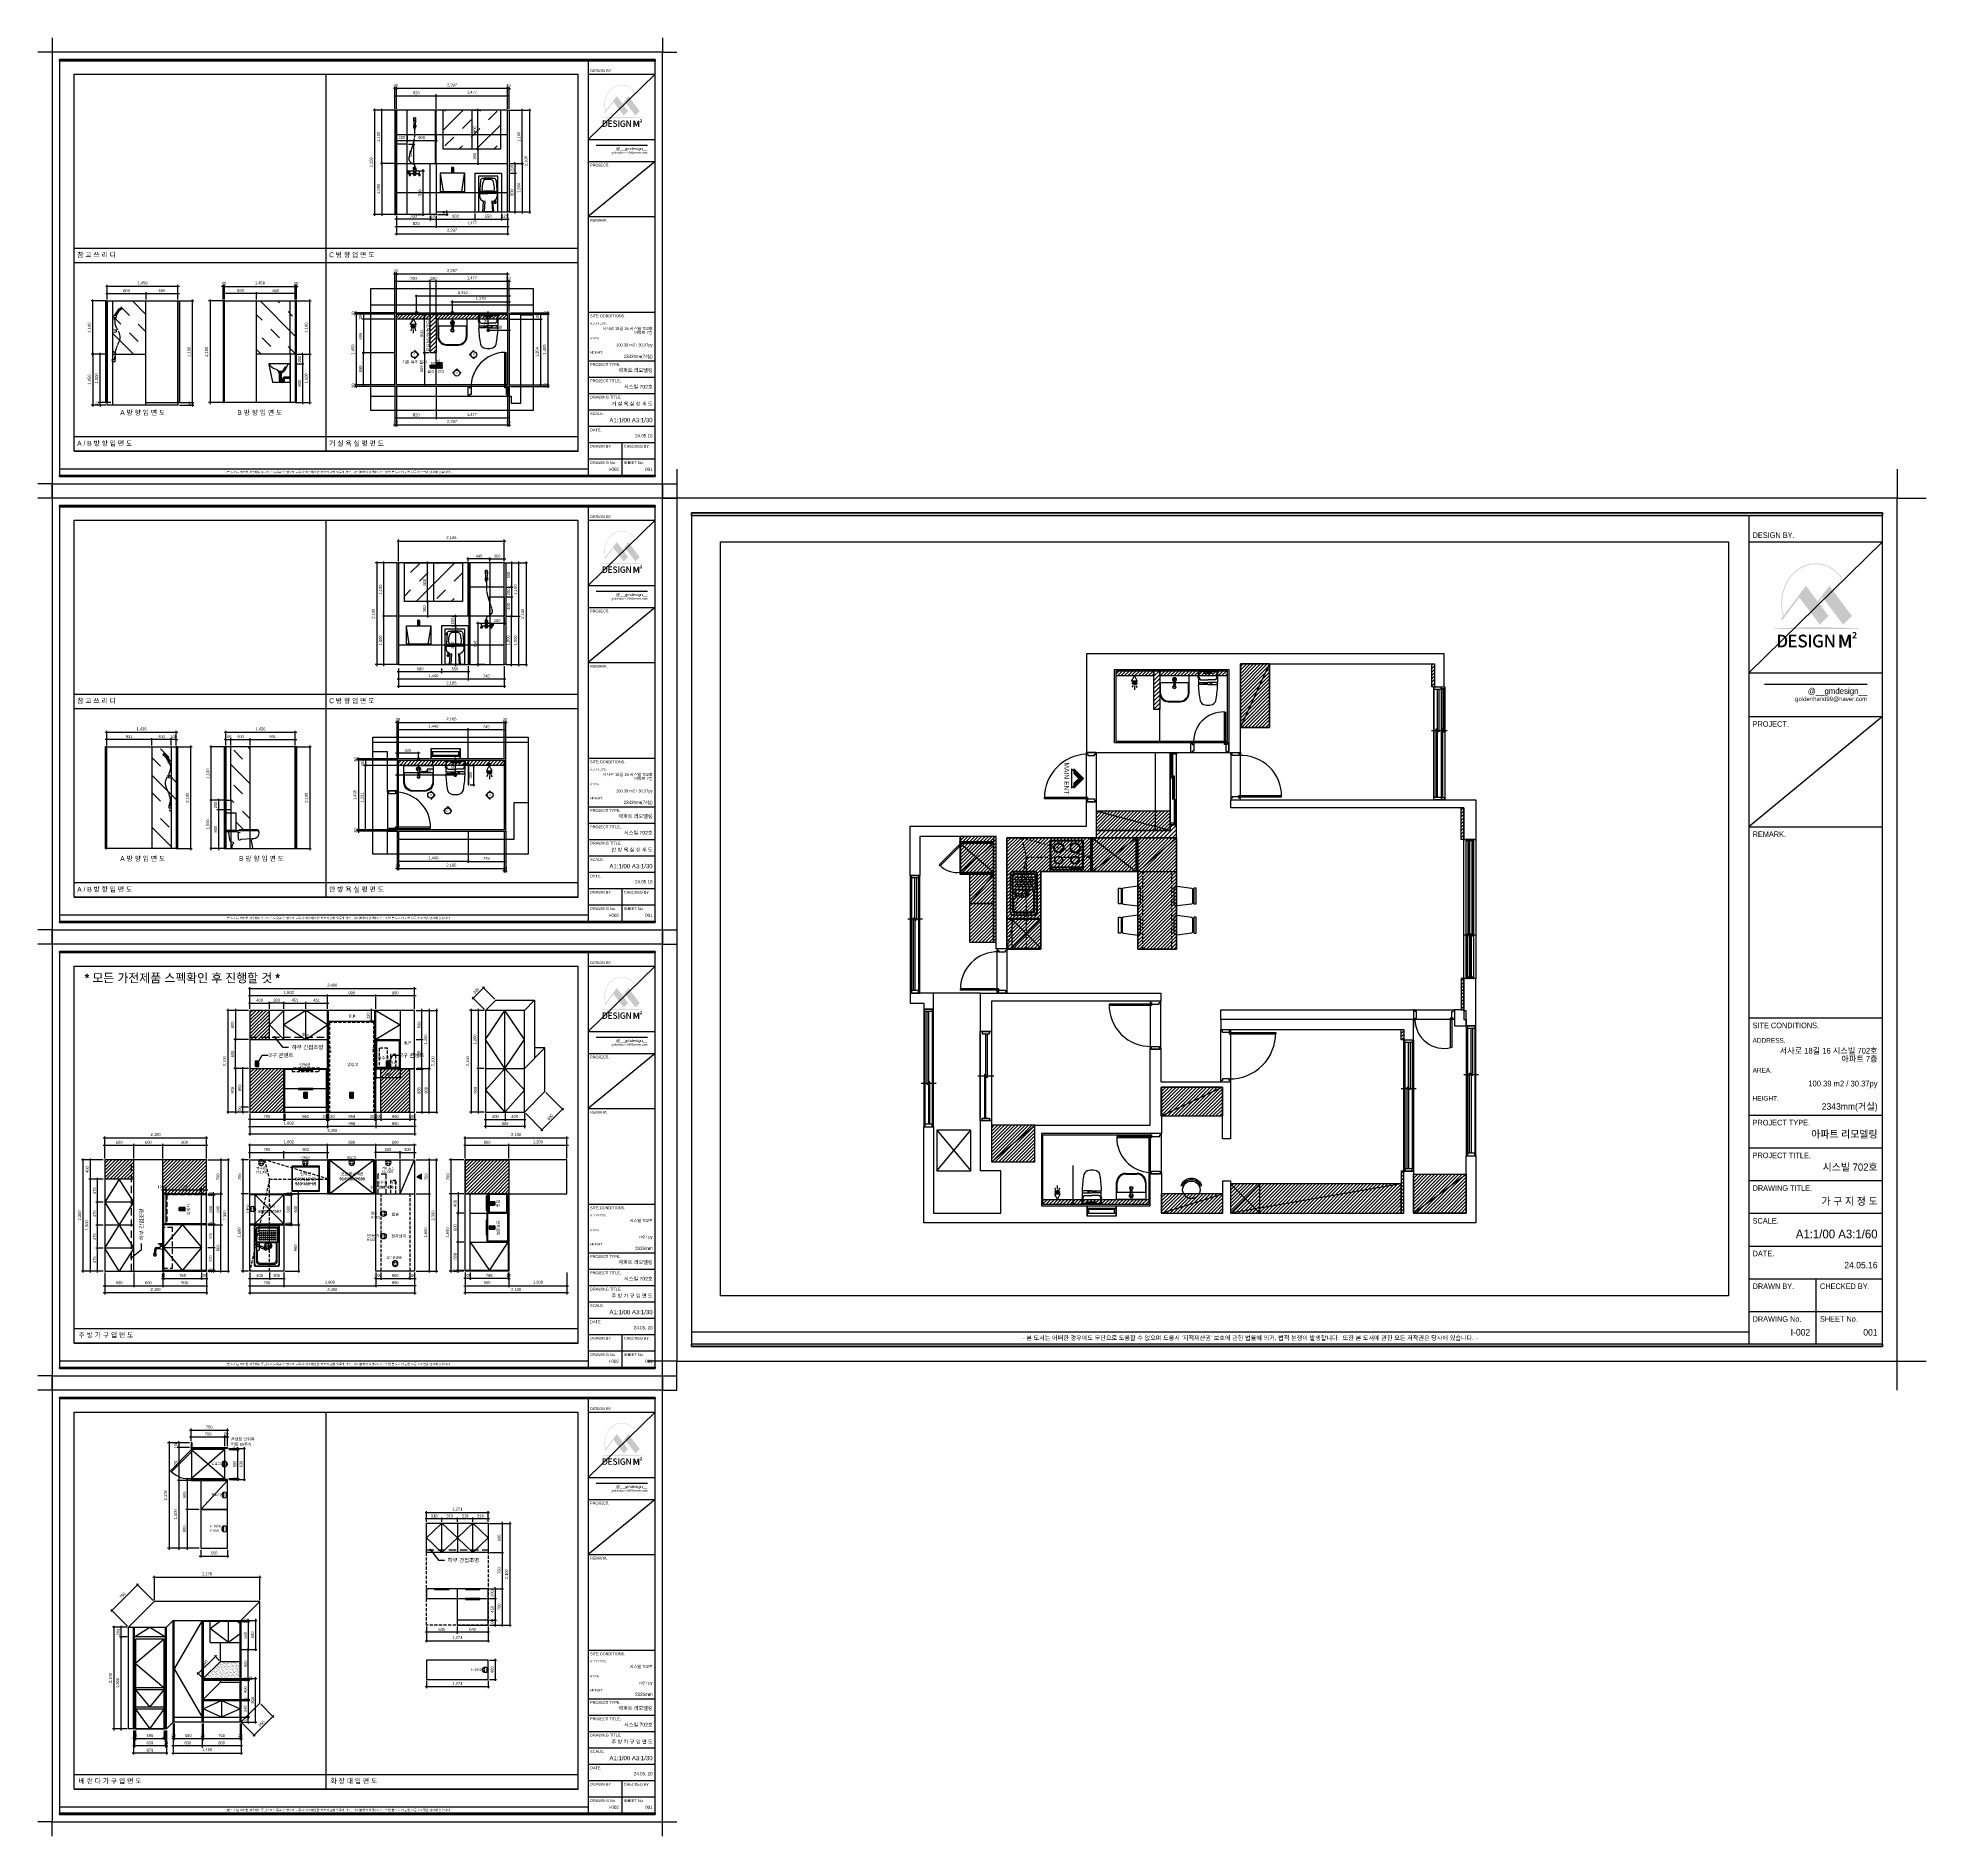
# Model space of a CAD drawing. Header units: millimetres. Extents: x 261942 to 379971, y 117646 to 213875.
# Drawn here: x 340971 to 379971, y 154486 to 191626 of the extents above; entities that cross this region are included whole.
import ezdxf
from ezdxf.enums import TextEntityAlignment as Align

# ---------------------------------------------------------------- set-up
doc = ezdxf.new("R2010")
doc.units = ezdxf.units.MM
doc.header["$LTSCALE"] = 100
doc.header["$PDMODE"] = 3
for name, pattern in [('DASHEDX2', [1.5, 1, -0.5]), ('HID', [2.3, 1.5, -0.8]), ('HIDDEN', [9.525, 6.35, -3.175])]:
    doc.linetypes.add(name, pattern=pattern)
doc.layers.get('DEFPOINTS').update_dxf_attribs({"color": 248})
for name, color, linetype in [('0-ELC TEXT', 7, 'Continuous'), ('0-LINE', 7, 'Continuous'), ('0-SHEET', 7, 'Continuous'), ('00몰딩', 81, 'Continuous'), ('02-WAL', 2, 'Continuous'), ('03-TEXT', 3, 'Continuous'), ('03-WAL NEW', 3, 'Continuous'), ('04-WIN', 4, 'Continuous'), ('04_FUR', 6, 'Continuous'), ('06-FUR', 6, 'Continuous'), ('06-LIGHT', 4, 'Continuous'), ('07-DIM', 5, 'Continuous'), ('07-DIM WAL', 5, 'Continuous'), ('08-HAT', 8, 'Continuous'), ('3.기호.계단선', 30, 'Continuous'), ('9.보조선', 5, 'Continuous'), ('BATH', 4, 'Continuous'), ('CO-BATH', 6, 'Continuous'), ('CO-FURB-DN', 9, 'Continuous'), ('DWG', 7, 'Continuous'), ('F-SYM', 7, 'Continuous'), ('F-SYM @ 1', 7, 'Continuous'), ('FIN', 2, 'Continuous'), ('FORM(YOURNAME)-11', 1, 'Continuous'), ('FORM(YOURNAME)-11 @ 1', 1, 'Continuous'), ('FU', 4, 'Continuous'), ('HL', 6, 'HIDDEN'), ('I-ACCESSOR', 6, 'Continuous'), ('IN', 6, 'Continuous'), ('K-FURNITURE', 7, 'Continuous'), ('LAVA4', 4, 'Continuous'), ('LAXA', 4, 'Continuous'), ('RC-LIGHT', 7, 'Continuous'), ('TOILET-1', 6, 'Continuous'), ('가구', 5, 'Continuous'), ('도면층4', 4, 'Continuous'), ('도면층5', 5, 'Continuous'), ('도면층8', 8, 'Continuous'), ('설비', 7, 'Continuous'), ('욕실설비', 3, 'Continuous')]:
    doc.layers.add(name, color=color, linetype=linetype)
doc.styles.add('DH-TEXT', font='')
doc.styles.add('HY 울릉도 L', font='')
doc.styles.add('YOURNAME', font='HY울릉도M.TTF')
doc.styles.add('넥슨고딕', font='NEXONLv1GothicBold.ttf')
doc.styles.add('코레일둥고', font='Korail_Round_Gothic_Medium.ttf')
doc.styles.get('DH-TEXT').set_extended_font_data('HY울릉도L')
doc.styles.get('HY 울릉도 L').set_extended_font_data('HY울릉도L')
doc.dimstyles.new('30', dxfattribs={"dimscale": 30, "dimtxt": 2, "dimasz": 1, "dimexe": 1, "dimexo": 1, "dimgap": 1, "dimtad": 1, "dimdec": 0, "dimrnd": 0.05, "dimdsep": 46, "dimlunit": 6, "dimtxsty": 'HY 울릉도 L', "dimblk": 'ARCHTICK', "dimcen": 2.5, "dimdle": 1, "dimclrd": 133, "dimclre": 133, "dimclrt": 30, "dimadec": 0, "dimazin": 0, "dimtfac": 1, "dimtdec": 0, "dimtix": 1, "dimtmove": 2, "dimatfit": 3, "dimldrblk": 'ARCHTICK', "dimfxl": 0, "dimlwd": -1, "dimlwe": -1, "dimarcsym": 0})
pattern_1 = [(45, (0, 0), (-35.355339, 35.355339), [])]

# ---------------------------------------------------------------- blocks, each defined once
blk = doc.blocks.new('FORM-PLAN')
at = {"layer": 'DWG'}
h = blk.add_hatch(color=8, dxfattribs=at)
h.dxf.hatch_style = 2
edge = h.paths.add_edge_path()
edge.add_spline(control_points=[(3579, 47796), (3579, 47796), (3636, 47751), (3636, 47751), (3640, 47748), (3645, 47747), (3650, 47748), (3655, 47748), (3659, 47751), (3662, 47755), (3662, 47755), (4814, 49289), (4814, 49289), (4814, 49289), (6222, 47428), (6222, 47428), (6226, 47424), (6231, 47421), (6236, 47421), (6237, 47421), (6237, 47421), (6238, 47421), (6243, 47421), (6247, 47423), (6251, 47426), (6251, 47426), (6827, 48004), (6827, 48004), (6833, 48011), (6834, 48021), (6828, 48029), (6828, 48029), (6151, 48928), (6151, 48928), (6151, 48928), (6422, 49289), (6422, 49289), (6422, 49289), (7830, 47428), (7830, 47428), (7834, 47424), (7839, 47421), (7844, 47421), (7845, 47421), (7845, 47421), (7845, 47421), (7850, 47421), (7855, 47423), (7859, 47426), (7859, 47426), (8434, 48004), (8434, 48004), (8441, 48011), (8442, 48021), (8436, 48029), (8436, 48029), (6900, 50067), (6900, 50067), (6896, 50072), (6891, 50075), (6885, 50075), (6885, 50075), (6885, 50075), (6885, 50075), (6879, 50075), (6873, 50072), (6870, 50067), (6870, 50067), (6082, 49019), (6082, 49019), (6082, 49019), (5292, 50067), (5292, 50067), (5288, 50072), (5283, 50075), (5277, 50075), (5277, 50075), (5277, 50075), (5277, 50075), (5271, 50075), (5265, 50072), (5262, 50067), (5262, 50067), (3739, 48040), (3739, 48040), (3668, 48304), (3631, 48579), (3631, 48859), (3631, 50358), (4671, 51577), (5948, 51577), (6639, 51577), (7288, 51219), (7730, 50595), (7733, 50591), (7739, 50590), (7744, 50593), (7744, 50593), (7775, 50614), (7775, 50614), (7777, 50615), (7778, 50617), (7779, 50620), (7779, 50622), (7779, 50624), (7777, 50626), (7324, 51265), (6658, 51632), (5948, 51632), (4639, 51632), (3575, 50388), (3575, 48859), (3575, 48559), (3616, 48264), (3696, 47982), (3696, 47982), (3576, 47822), (3576, 47822), (3570, 47814), (3571, 47802), (3579, 47796)], knot_values=[0, 0, 0, 0, 1, 1, 1, 2, 2, 2, 3, 3, 3, 4, 4, 4, 5, 5, 5, 6, 6, 6, 7, 7, 7, 8, 8, 8, 9, 9, 9, 10, 10, 10, 11, 11, 11, 12, 12, 12, 13, 13, 13, 14, 14, 14, 15, 15, 15, 16, 16, 16, 17, 17, 17, 18, 18, 18, 19, 19, 19, 20, 20, 20, 21, 21, 21, 22, 22, 22, 23, 23, 23, 24, 24, 24, 25, 25, 25, 26, 26, 26, 27, 27, 27, 28, 28, 28, 29, 29, 29, 30, 30, 30, 31, 31, 31, 32, 32, 32, 33, 33, 33, 34, 34, 34, 35, 35, 35, 36, 36, 36, 37, 37, 37, 38, 38, 38, 39, 39, 39, 40, 40, 40, 40], degree=3, periodic=0)
h = blk.add_hatch(color=8, dxfattribs=at)
h.dxf.hatch_style = 2
edge = h.paths.add_edge_path()
edge.add_spline(control_points=[(6006, 47229), (4542, 47229), (3109, 47156), (3109, 47156), (3109, 47156), (3109, 47118), (3109, 47118), (3109, 47118), (8903, 47118), (8903, 47118), (8903, 47118), (8903, 47156), (8903, 47156), (8903, 47156), (7470, 47229), (6006, 47229)], knot_values=[0, 0, 0, 0, 1, 1, 1, 2, 2, 2, 3, 3, 3, 4, 4, 4, 5, 5, 5, 5], degree=3, periodic=0)
h = blk.add_hatch(color=8, dxfattribs=at)
h.dxf.hatch_style = 2
edge = h.paths.add_edge_path()
edge.add_spline(control_points=[(8472, 46524), (8587, 46635), (8662, 46710), (8662, 46774), (8662, 46818), (8638, 46845), (8596, 46845), (8564, 46845), (8538, 46823), (8515, 46798), (8515, 46798), (8468, 46846), (8468, 46846), (8508, 46890), (8547, 46914), (8607, 46914), (8691, 46914), (8746, 46861), (8746, 46779), (8746, 46704), (8677, 46626), (8598, 46543), (8620, 46545), (8650, 46548), (8670, 46548), (8670, 46548), (8767, 46548), (8767, 46548), (8767, 46548), (8767, 46473), (8767, 46473), (8767, 46473), (8472, 46473), (8472, 46473), (8472, 46473), (8472, 46524), (8472, 46524)], knot_values=[0, 0, 0, 0, 1, 1, 1, 2, 2, 2, 3, 3, 3, 4, 4, 4, 5, 5, 5, 6, 6, 6, 7, 7, 7, 8, 8, 8, 9, 9, 9, 10, 10, 10, 11, 11, 11, 12, 12, 12, 12], degree=3, periodic=0)
h = blk.add_hatch(color=8, dxfattribs=at)
h.dxf.hatch_style = 2
edge = h.paths.add_edge_path()
edge.add_spline(control_points=[(3345, 46728), (3345, 46728), (3571, 46728), (3571, 46728), (3838, 46728), (3990, 46578), (3990, 46291), (3990, 46006), (3838, 45848), (3578, 45848), (3578, 45848), (3345, 45848), (3345, 45848), (3345, 45848), (3345, 46728), (3345, 46728)], knot_values=[0, 0, 0, 0, 1, 1, 1, 2, 2, 2, 3, 3, 3, 4, 4, 4, 5, 5, 5, 5], degree=3, periodic=0)
edge = h.paths.add_edge_path()
edge.add_spline(control_points=[(3561, 45962), (3748, 45962), (3849, 46073), (3849, 46291), (3849, 46511), (3748, 46615), (3561, 46615), (3561, 46615), (3482, 46615), (3482, 46615), (3482, 46615), (3482, 45962), (3482, 45962), (3482, 45962), (3561, 45962), (3561, 45962)], knot_values=[0, 0, 0, 0, 1, 1, 1, 2, 2, 2, 3, 3, 3, 4, 4, 4, 5, 5, 5, 5], degree=3, periodic=0)
h = blk.add_hatch(color=8, dxfattribs=at)
h.dxf.hatch_style = 2
h.paths.add_polyline_path([(4107, 46728), (4621, 46728), (4621, 46611), (4244, 46611), (4244, 46366), (4564, 46366), (4564, 46249), (4244, 46249), (4244, 45965), (4634, 45965), (4634, 45848), (4107, 45848)])
h = blk.add_hatch(color=8, dxfattribs=at)
h.dxf.hatch_style = 2
edge = h.paths.add_edge_path()
edge.add_spline(control_points=[(4733, 45962), (4733, 45962), (4814, 46057), (4814, 46057), (4876, 45994), (4961, 45953), (5045, 45953), (5151, 45953), (5210, 46003), (5210, 46077), (5210, 46157), (5151, 46182), (5070, 46218), (5070, 46218), (4950, 46271), (4950, 46271), (4866, 46307), (4772, 46374), (4772, 46501), (4772, 46640), (4893, 46744), (5058, 46744), (5160, 46744), (5256, 46701), (5322, 46633), (5322, 46633), (5250, 46544), (5250, 46544), (5196, 46593), (5135, 46623), (5058, 46623), (4970, 46623), (4912, 46580), (4912, 46511), (4912, 46434), (4982, 46406), (5053, 46377), (5053, 46377), (5172, 46326), (5172, 46326), (5275, 46282), (5349, 46217), (5349, 46088), (5349, 45947), (5233, 45833), (5043, 45833), (4924, 45833), (4813, 45880), (4733, 45962)], knot_values=[0, 0, 0, 0, 1, 1, 1, 2, 2, 2, 3, 3, 3, 4, 4, 4, 5, 5, 5, 6, 6, 6, 7, 7, 7, 8, 8, 8, 9, 9, 9, 10, 10, 10, 11, 11, 11, 12, 12, 12, 13, 13, 13, 14, 14, 14, 15, 15, 15, 16, 16, 16, 16], degree=3, periodic=0)
h = blk.add_hatch(color=8, dxfattribs=at)
h.dxf.hatch_style = 2
h.paths.add_polyline_path([(5485, 46728), (5622, 46728), (5622, 45848), (5485, 45848)])
h = blk.add_hatch(color=8, dxfattribs=at)
h.dxf.hatch_style = 2
edge = h.paths.add_edge_path()
edge.add_spline(control_points=[(5757, 46285), (5757, 46572), (5932, 46744), (6163, 46744), (6286, 46744), (6368, 46689), (6422, 46633), (6422, 46633), (6348, 46544), (6348, 46544), (6304, 46588), (6251, 46623), (6167, 46623), (6005, 46623), (5898, 46497), (5898, 46290), (5898, 46081), (5994, 45953), (6173, 45953), (6226, 45953), (6280, 45969), (6310, 45996), (6310, 45996), (6310, 46203), (6310, 46203), (6310, 46203), (6138, 46203), (6138, 46203), (6138, 46203), (6138, 46316), (6138, 46316), (6138, 46316), (6435, 46316), (6435, 46316), (6435, 46316), (6435, 45935), (6435, 45935), (6377, 45877), (6278, 45833), (6159, 45833), (5927, 45833), (5757, 45997), (5757, 46285)], knot_values=[0, 0, 0, 0, 1, 1, 1, 2, 2, 2, 3, 3, 3, 4, 4, 4, 5, 5, 5, 6, 6, 6, 7, 7, 7, 8, 8, 8, 9, 9, 9, 10, 10, 10, 11, 11, 11, 12, 12, 12, 13, 13, 13, 14, 14, 14, 14], degree=3, periodic=0)
h = blk.add_hatch(color=8, dxfattribs=at)
h.dxf.hatch_style = 2
edge = h.paths.add_edge_path()
edge.add_spline(control_points=[(6600, 46728), (6600, 46728), (6741, 46728), (6741, 46728), (6741, 46728), (7029, 46211), (7029, 46211), (7029, 46211), (7120, 46025), (7120, 46025), (7120, 46025), (7126, 46025), (7126, 46025), (7119, 46116), (7108, 46222), (7108, 46317), (7108, 46317), (7108, 46728), (7108, 46728), (7108, 46728), (7238, 46728), (7238, 46728), (7238, 46728), (7238, 45848), (7238, 45848), (7238, 45848), (7098, 45848), (7098, 45848), (7098, 45848), (6809, 46366), (6809, 46366), (6809, 46366), (6718, 46550), (6718, 46550), (6718, 46550), (6712, 46550), (6712, 46550), (6719, 46460), (6730, 46358), (6730, 46262), (6730, 46262), (6730, 45848), (6730, 45848), (6730, 45848), (6600, 45848), (6600, 45848), (6600, 45848), (6600, 46728), (6600, 46728)], knot_values=[0, 0, 0, 0, 1, 1, 1, 2, 2, 2, 3, 3, 3, 4, 4, 4, 5, 5, 5, 6, 6, 6, 7, 7, 7, 8, 8, 8, 9, 9, 9, 10, 10, 10, 11, 11, 11, 12, 12, 12, 13, 13, 13, 14, 14, 14, 15, 15, 15, 16, 16, 16, 16], degree=3, periodic=0)
h = blk.add_hatch(color=8, dxfattribs=at)
h.dxf.hatch_style = 2
edge = h.paths.add_edge_path()
edge.add_spline(control_points=[(7574, 46717), (7574, 46717), (7768, 46717), (7768, 46717), (7768, 46717), (7917, 46303), (7917, 46303), (7936, 46248), (7952, 46190), (7970, 46134), (7970, 46134), (7976, 46134), (7976, 46134), (7995, 46190), (8010, 46248), (8029, 46303), (8029, 46303), (8174, 46717), (8174, 46717), (8174, 46717), (8368, 46717), (8368, 46717), (8368, 46717), (8368, 45833), (8368, 45833), (8368, 45833), (8209, 45833), (8209, 45833), (8209, 45833), (8209, 46202), (8209, 46202), (8209, 46285), (8222, 46408), (8231, 46492), (8231, 46492), (8225, 46492), (8225, 46492), (8225, 46492), (8154, 46284), (8154, 46284), (8154, 46284), (8019, 45913), (8019, 45913), (8019, 45913), (7919, 45913), (7919, 45913), (7919, 45913), (7783, 46284), (7783, 46284), (7783, 46284), (7713, 46492), (7713, 46492), (7713, 46492), (7709, 46492), (7709, 46492), (7717, 46408), (7731, 46285), (7731, 46202), (7731, 46202), (7731, 45833), (7731, 45833), (7731, 45833), (7574, 45833), (7574, 45833), (7574, 45833), (7574, 46717), (7574, 46717)], knot_values=[0, 0, 0, 0, 1, 1, 1, 2, 2, 2, 3, 3, 3, 4, 4, 4, 5, 5, 5, 6, 6, 6, 7, 7, 7, 8, 8, 8, 9, 9, 9, 10, 10, 10, 11, 11, 11, 12, 12, 12, 13, 13, 13, 14, 14, 14, 15, 15, 15, 16, 16, 16, 17, 17, 17, 18, 18, 18, 19, 19, 19, 20, 20, 20, 21, 21, 21, 22, 22, 22, 22], degree=3, periodic=0)
at = {"layer": 'FORM(YOURNAME)-11'}
h = blk.add_hatch(color=256, dxfattribs=at)
h.dxf.hatch_style = 1
h.paths.add_polyline_path([(-71444, 55115), (10556, 55115), (10556, 54915), (-71444, 54915)])
h.paths.add_polyline_path([(-71444, -2085), (10556, -2085), (10556, -2285), (-71444, -2285)])
at = {"layer": 'DEFPOINTS', "color": 158}
for p, q in [((1346, 54915), (1346, -2085)), ((10556, 53115), (1346, 44093)), ((1346, 53115), (10556, 53115)), ((1346, 44093), (10556, 44093)), ((10556, 41093), (1346, 33504)), ((1346, -1285), (-71444, -1285))]:
    blk.add_line(p, q, dxfattribs=at)
at = {"layer": 'DEFPOINTS', "color": 1}
for points in [[(-72444, 58115), (-72444, 56115), (-74444, 56115)], [(11556, 58115), (11556, 56115), (13556, 56115)], [(-72444, -5285), (-72444, -3285), (-74444, -3285)], [(11556, -5285), (11556, -3285), (13556, -3285)]]:
    blk.add_lwpolyline(points, dxfattribs=at)
at = {"layer": 'DEFPOINTS', "color": 158}
for points in [[(-71444, -2285), (10556, -2285), (10556, 55115), (-71444, 55115)], [(-69444, 53115), (-64, 53115), (-64, 1215), (-69444, 1215)]]:
    blk.add_lwpolyline(points, close=True, dxfattribs=at)
at = {"layer": 'FORM(YOURNAME)-11', "color": 251}
blk.add_line((2415, 43323), (9487, 43323), dxfattribs=at)
at = {"layer": 'FORM(YOURNAME)-11', "color": 14}
for p, q in [((1346, 41093), (10556, 41093)), ((1346, 33504), (10556, 33504)), ((1346, 20344), (10556, 20344)), ((1346, 13651), (10556, 13651)), ((1346, 11398), (10556, 11398)), ((1346, 9146), (10556, 9146)), ((1346, 6893), (10556, 6893)), ((1346, 4641), (10556, 4641)), ((1346, 2388), (10556, 2388)), ((5951, 2388), (5951, -2085)), ((1346, 136), (10556, 136))]:
    blk.add_line(p, q, dxfattribs=at)
at = {"layer": 'FORM(YOURNAME)-11', "color": 250}
blk.add_lwpolyline([(-72444, -3285), (11556, -3285), (11556, 56115), (-72444, 56115)], close=True, dxfattribs=at)
at = {"layer": 'FORM(YOURNAME)-11'}
for points in [[(-71444, 55115), (10556, 55115), (10556, 54915), (-71444, 54915)], [(-71444, -2085), (10556, -2085), (10556, -2285), (-71444, -2285)]]:
    blk.add_lwpolyline(points, close=True, dxfattribs=at)
at = {"layer": 'FORM(YOURNAME)-11', "color": 14, "style": 'YOURNAME'}
for s, height, p in [('DESIGN BY.', 386.1, (1603, 53577)), ('PROJECT.', 386.1, (1603, 40579)), ('REMARK.', 386.1, (1603, 32989)), ('SITE CONDITIONS.', 386.14, (1603, 19829)), ('PROJECT TYPE.', 386.14, (1603, 13136)), ('PROJECT TITLE.', 386.14, (1603, 10883)), ('DRAWING TITLE.', 386.14, (1603, 8631)), ('SCALE.', 386.1, (1603, 6378)), ('DATE.', 386.1, (1603, 4126)), ('DRAWN BY.', 386.1, (1603, 1873)), ('CHECKED BY.', 386.14, (6240, 1873)), ('DRAWING No.', 386.14, (1603, -379)), ('SHEET No.', 386.1, (6240, -379))]:
    blk.add_text(s, height=height, dxfattribs=at).set_placement(p, align=Align.MIDDLE_LEFT)
for s, height, width, p in [('@__gmdesign__', 400, 1.03, (9487, 42649)), ('goldenhand99@naver.com', 300, 0.995, (9487, 42154))]:
    blk.add_text(s, height=height, dxfattribs=dict(at, width=width)).set_placement(p, align=Align.RIGHT)
at = {"layer": 'FORM(YOURNAME)-11', "color": 251, "style": 'YOURNAME'}
for s, p in [('ADDRESS.', (1603, 18799)), ('AREA.', (1603, 16740)), ('HEIGHT.', (1603, 14809))]:
    blk.add_text(s, height=321.8, dxfattribs=at).set_placement(p, align=Align.MIDDLE_LEFT)
at = {"layer": 'FORM(YOURNAME)-11', "color": 1, "style": 'YOURNAME'}
blk.add_text("- 본 도서는 어떠한 경우에도 무단으로 도용할 수 없으며 도용시 '지적재산권' 보호에 관한 법률에 의거, 법적 분쟁이 발생합니다.  또한 본 도서에 관한 모든 저작권은 당사에 있습니다. -", height=300, dxfattribs=at).set_placement((-32990, -1685), align=Align.MIDDLE_CENTER)
at = {"layer": 'FORM(YOURNAME)-11', "color": 3, "style": 'YOURNAME'}
for tag, height, p in [('1', 450, (9905, 18188)), ('2', 450, (9905, 17544)), ('3', 450, (9905, 16257)), ('4', 450, (9905, 14326)), ('5', 515, (9905, 12009)), ('6', 515, (9905, 9757)), ('7', 515, (9905, 7504)), ('8', 515, (9905, 5252)), ('9', 515, (9905, 2999)), ('10', 515, (5655, 811)), ('11', 515, (9905, 747)), ('12', 515, (5655, -1441)), ('13', 515, (9905, -1441))]:
    blk.add_attdef(tag, text='', height=height, dxfattribs=at).set_placement(p, align=Align.MIDDLE_RIGHT)
blk = doc.blocks.new('*U588')
at = {"layer": 'F-SYM'}
ref = blk.add_blockref('FORM-PLAN', (352137, 182909), dxfattribs=dict(at, xscale=0.15, yscale=0.15, zscale=0.15))
ref.add_attrib('4', '2343mm(거실)', dxfattribs={"layer": 'FORM(YOURNAME)-11 @ 1', "color": 3, "height": 67.5, "style": 'YOURNAME'}).set_placement((353668, 185047), align=Align.MIDDLE_RIGHT)
ref.add_attrib('3', '100.39 m2 / 30.37py', dxfattribs={"layer": 'FORM(YOURNAME)-11 @ 1', "color": 3, "height": 60, "style": 'YOURNAME'}).set_placement((353668, 185283), align=Align.MIDDLE_RIGHT)
ref.add_attrib('2', '아파트 7층', dxfattribs={"layer": 'FORM(YOURNAME)-11 @ 1', "color": 3, "height": 60, "style": 'YOURNAME'}).set_placement((353668, 185538), align=Align.MIDDLE_RIGHT)
ref.add_attrib('1', '서사로 18길 16 시스빌 702호', dxfattribs={"layer": 'FORM(YOURNAME)-11 @ 1', "color": 3, "height": 60, "style": 'YOURNAME'}).set_placement((353668, 185622), align=Align.MIDDLE_RIGHT)
ref.add_attrib('5', '아파트 리모델링', dxfattribs={"layer": 'FORM(YOURNAME)-11 @ 1', "color": 3, "height": 75, "style": 'YOURNAME'}).set_placement((353668, 184761), align=Align.MIDDLE_RIGHT)
ref.add_attrib('6', '시스빌 702호', dxfattribs={"layer": 'FORM(YOURNAME)-11 @ 1', "color": 3, "height": 75, "style": 'YOURNAME'}).set_placement((353668, 184421), align=Align.MIDDLE_RIGHT)
ref.add_attrib('7', '거 실 욕 실 상 세 도', dxfattribs={"layer": 'FORM(YOURNAME)-11 @ 1', "color": 3, "height": 75, "style": 'YOURNAME'}).set_placement((353668, 184068), align=Align.MIDDLE_RIGHT)
ref.add_attrib('8', 'A1:1/00 A3:1/30', dxfattribs={"layer": 'FORM(YOURNAME)-11 @ 1', "color": 3, "height": 90, "style": 'YOURNAME'}).set_placement((353668, 183730), align=Align.MIDDLE_RIGHT)
ref.add_attrib('9', '24.05.16', dxfattribs={"layer": 'FORM(YOURNAME)-11 @ 1', "color": 3, "height": 67.5, "style": 'YOURNAME'}).set_placement((353668, 183408), align=Align.MIDDLE_RIGHT)
ref.add_attrib('13', '001', dxfattribs={"layer": 'FORM(YOURNAME)-11 @ 1', "color": 3, "height": 67.5, "style": 'YOURNAME'}).set_placement((353668, 182715), align=Align.MIDDLE_RIGHT)
ref.add_attrib('12', 'I-002', dxfattribs={"layer": 'FORM(YOURNAME)-11 @ 1', "color": 3, "height": 67.5, "style": 'YOURNAME'}).set_placement((352973, 182715), align=Align.MIDDLE_RIGHT)
blk = doc.blocks.new('*U589')
at = {"layer": 'F-SYM'}
ref = blk.add_blockref('FORM-PLAN', (352137, 173699), dxfattribs=dict(at, xscale=0.15, yscale=0.15, zscale=0.15))
ref.add_attrib('4', '2343mm(거실)', dxfattribs={"layer": 'FORM(YOURNAME)-11 @ 1', "color": 3, "height": 67.5, "style": 'YOURNAME'}).set_placement((353668, 175837), align=Align.MIDDLE_RIGHT)
ref.add_attrib('3', '100.39 m2 / 30.37py', dxfattribs={"layer": 'FORM(YOURNAME)-11 @ 1', "color": 3, "height": 60, "style": 'YOURNAME'}).set_placement((353668, 176073), align=Align.MIDDLE_RIGHT)
ref.add_attrib('2', '아파트 7층', dxfattribs={"layer": 'FORM(YOURNAME)-11 @ 1', "color": 3, "height": 60, "style": 'YOURNAME'}).set_placement((353668, 176328), align=Align.MIDDLE_RIGHT)
ref.add_attrib('1', '서사로 18길 16 시스빌 702호', dxfattribs={"layer": 'FORM(YOURNAME)-11 @ 1', "color": 3, "height": 60, "style": 'YOURNAME'}).set_placement((353668, 176412), align=Align.MIDDLE_RIGHT)
ref.add_attrib('5', '아파트 리모델링', dxfattribs={"layer": 'FORM(YOURNAME)-11 @ 1', "color": 3, "height": 75, "style": 'YOURNAME'}).set_placement((353668, 175551), align=Align.MIDDLE_RIGHT)
ref.add_attrib('6', '시스빌 702호', dxfattribs={"layer": 'FORM(YOURNAME)-11 @ 1', "color": 3, "height": 75, "style": 'YOURNAME'}).set_placement((353668, 175211), align=Align.MIDDLE_RIGHT)
ref.add_attrib('7', '안 방 욕 실 상 세 도', dxfattribs={"layer": 'FORM(YOURNAME)-11 @ 1', "color": 3, "height": 75, "style": 'YOURNAME'}).set_placement((353668, 174858), align=Align.MIDDLE_RIGHT)
ref.add_attrib('8', 'A1:1/00 A3:1/30', dxfattribs={"layer": 'FORM(YOURNAME)-11 @ 1', "color": 3, "height": 90, "style": 'YOURNAME'}).set_placement((353668, 174520), align=Align.MIDDLE_RIGHT)
ref.add_attrib('9', '24.05.16', dxfattribs={"layer": 'FORM(YOURNAME)-11 @ 1', "color": 3, "height": 67.5, "style": 'YOURNAME'}).set_placement((353668, 174198), align=Align.MIDDLE_RIGHT)
ref.add_attrib('13', '001', dxfattribs={"layer": 'FORM(YOURNAME)-11 @ 1', "color": 3, "height": 67.5, "style": 'YOURNAME'}).set_placement((353668, 173505), align=Align.MIDDLE_RIGHT)
ref.add_attrib('12', 'I-002', dxfattribs={"layer": 'FORM(YOURNAME)-11 @ 1', "color": 3, "height": 67.5, "style": 'YOURNAME'}).set_placement((352973, 173505), align=Align.MIDDLE_RIGHT)
blk = doc.blocks.new('_ArchTick')
at = {"color": 0, "linetype": 'ByBlock', "const_width": 0.15}
blk.add_lwpolyline([(-0.5, -0.5), (0.5, 0.5)], dxfattribs=at)
blk = doc.blocks.new('*D143')
at = {"layer": '04_FUR', "color": 133}
for p, q in [((349047, 185917), (348930, 185917)), ((348960, 185087), (348960, 185947)), ((349047, 185117), (348930, 185117))]:
    blk.add_line(p, q, dxfattribs=at)
at = {"layer": 'DEFPOINTS', "color": 0}
for p in [(348960, 185917), (349077, 185917), (349077, 185117)]:
    blk.add_point(p, dxfattribs=at)
at = {"layer": '04_FUR', "color": 133, "xscale": 30, "yscale": 30, "zscale": 30}
for p, rotation in [((348960, 185917), 90), ((348960, 185117), 270)]:
    blk.add_blockref('_ArchTick', p, dxfattribs=dict(at, rotation=rotation))
at = {"layer": '04_FUR', "color": 30, "insert": (348899, 185517), "char_height": 60, "attachment_point": 5, "rotation": 90, "style": 'HY 울릉도 L'}
blk.add_mtext('800', dxfattribs=at)
blk = doc.blocks.new('*D144')
at = {"layer": '04_FUR', "color": 133}
for p, q in [((349047, 185117), (348930, 185117)), ((348960, 185147), (348960, 184428)), ((349047, 184458), (348930, 184458))]:
    blk.add_line(p, q, dxfattribs=at)
at = {"layer": 'DEFPOINTS', "color": 0}
for p in [(349077, 185117), (348960, 184458), (349077, 184458)]:
    blk.add_point(p, dxfattribs=at)
at = {"layer": '04_FUR', "color": 133, "xscale": 30, "yscale": 30, "zscale": 30}
for p, rotation in [((348960, 185117), 90), ((348960, 184458), 270)]:
    blk.add_blockref('_ArchTick', p, dxfattribs=dict(at, rotation=rotation))
at = {"layer": '04_FUR', "color": 30, "insert": (348899, 184788), "char_height": 60, "attachment_point": 5, "rotation": 90, "style": 'HY 울릉도 L'}
blk.add_mtext('659', dxfattribs=at)
blk = doc.blocks.new('*D145')
at = {"layer": '04_FUR', "color": 133}
for p, q in [((349891, 176600), (350000, 176600)), ((349970, 176630), (349970, 176170)), ((349901, 176200), (350000, 176200))]:
    blk.add_line(p, q, dxfattribs=at)
at = {"layer": 'DEFPOINTS', "color": 0}
for p in [(349861, 176600), (349871, 176200), (349970, 176200)]:
    blk.add_point(p, dxfattribs=at)
at = {"layer": '04_FUR', "color": 133, "xscale": 30, "yscale": 30, "zscale": 30}
for p, rotation in [((349970, 176600), 90), ((349970, 176200), 270)]:
    blk.add_blockref('_ArchTick', p, dxfattribs=dict(at, rotation=rotation))
at = {"layer": '04_FUR', "color": 30, "insert": (349909, 176400), "char_height": 60, "attachment_point": 5, "rotation": 90, "style": 'HY 울릉도 L'}
blk.add_mtext('400', dxfattribs=at)
blk = doc.blocks.new('A$C6E2F617B')
at = {"layer": '00몰딩', "color": 9}
blk.add_line((320, 418), (320, 419), dxfattribs=at)
at = {"layer": 'FIN', "color": 6}
for p, q in [((20, 648), (0, 374)), ((137, 390), (2, 390)), ((137, 400), (7, 400)), ((353, 411), (14, 411)), ((37, 390), (37, 380)), ((48, 390), (48, 380)), ((67, 691), (183, 691)), ((72, 411), (72, 400)), ((83, 411), (83, 400)), ((102, 390), (102, 380)), ((114, 390), (114, 380)), ((229, 400), (137, 400)), ((137, 390), (229, 390)), ((300, 691), (183, 691)), ((360, 400), (229, 400)), ((365, 390), (229, 390)), ((253, 390), (253, 380)), ((265, 390), (265, 380)), ((284, 411), (284, 400)), ((295, 411), (295, 400)), ((319, 390), (319, 380)), ((330, 390), (330, 380)), ((347, 648), (354, 545)), ((351, 648), (347, 648)), ((351, 611), (349, 609)), ((351, 648), (356, 648)), ((351, 611), (356, 611)), ((354, 545), (367, 374)), ((356, 648), (358, 646)), ((358, 612), (356, 611)), ((358, 646), (358, 612)), ((358, 644), (361, 644)), ((358, 615), (361, 615)), ((361, 644), (362, 642)), ((361, 615), (362, 616)), ((362, 642), (362, 616)), ((0, 374), (1, 357)), ((1, 373), (1, 333)), ((9, 380), (183, 380)), ((9, 380), (183, 380)), ((71, 0), (86, 214)), ((296, 0), (71, 0)), ((111, 217), (97, 6)), ((358, 380), (183, 380)), ((358, 380), (183, 380)), ((256, 217), (269, 6)), ((296, 0), (281, 214)), ((317, 215), (317, 208)), ((340, 215), (317, 215)), ((340, 208), (317, 208)), ((323, 243), (323, 215)), ((323, 208), (323, 205)), ((324, 208), (324, 215)), ((332, 208), (332, 215)), ((333, 253), (333, 215)), ((333, 208), (333, 204)), ((340, 215), (340, 208)), ((367, 374), (366, 357)), ((366, 373), (366, 333))]:
    blk.add_line(p, q, dxfattribs=at)
for radius in [16.9, 7.5]:
    blk.add_circle((327, 188), radius, dxfattribs=at)
for centre, radius, start, end in [((90, 355), 94.4, 151.2667, 158.0974), ((90, 355), 94.4, 137.1317, 143.3151), ((67, 645), 47, 90, 175.8771), ((182, -687), 1117, 81.542, 98.3393), ((712, 447), 659, 164.8158, 178.0859), ((101, 468), 47, 178.0859, 242.0862), ((75, 688), 3.76, 94.4856, 119.9222), ((185, -715), 1411, 90.0609, 94.4856), ((140, 602), 65.9, 101.5389, 164.8158), ((183, 390), 282, 90.0054, 101.5389), ((183, 390), 282, 90, 101.5413), ((182, -715), 1411, 89.9408, 90.0592), ((185, -715), 1411, 89.9408, 90.0592), ((182, -715), 1411, 85.5144, 89.9391), ((183, 390), 282, 78.4611, 89.9946), ((183, 390), 282, 78.4627, 90), ((227, 602), 65.9, 15.1842, 78.4611), ((266, 468), 47, 298.9728, 1.9141), ((-345, 447), 659, 1.9141, 15.1842), ((292, 688), 3.76, 60.0778, 85.5144), ((300, 644), 47.4, 5.0549, 90), ((277, 355), 94.4, 36.6849, 42.5888), ((277, 355), 94.4, 21.9025, 28.7333), ((9, 373), 7.65, 90, 180.4279), ((116, 333), 115, 179.9996, 251.2064), ((76, 215), 9.6, 355.6201, 71.2064), ((102, 219), 9.6, 349.7755, 62.8711), ((265, 219), 9.6, 117.1289, 190.2245), ((291, 215), 9.6, 108.7936, 184.38), ((251, 333), 115, 288.7936, 0.0004), ((317, 182), 4.55, 117.4414, 302.5649), ((308, 200), 15.4, 297.4414, 2.5649), ((327, 165), 15.4, 57.4414, 122.5649), ((327, 201), 4.55, 357.4414, 182.5649), ((347, 200), 15.4, 177.4414, 242.5649), ((338, 182), 4.55, 237.4414, 62.5649), ((358, 373), 7.62, 359.1442, 90)]:
    blk.add_arc(centre, radius, start, end, dxfattribs=at)
blk = doc.blocks.new('A$C5EAB4B8C')
at = {"layer": 'I-ACCESSOR'}
for p, q in [((324, 987), (284, 987)), ((284, 987), (284, 958)), ((324, 958), (284, 958)), ((324, 955), (284, 955)), ((284, 955), (284, 867)), ((286, 958), (286, 955)), ((295, 940), (295, 901)), ((313, 940), (313, 901)), ((322, 958), (322, 955)), ((324, 987), (324, 958)), ((324, 955), (324, 867))]:
    blk.add_line(p, q, dxfattribs=at)
blk.add_lwpolyline([(111, 487), (496, 487), (555, 855, 0.460861), (545, 867), (63, 867, 0.460861), (53, 855)], format="xyb", close=True, dxfattribs=at)
blk.add_circle((304, 980), 3, dxfattribs=at)
blk.add_ellipse((304, 940), major_axis=(-9, 0), ratio=0.483615, start_param=3.141593, end_param=6.283185, dxfattribs=at)
blk.add_ellipse((304, 901), major_axis=(-9, 0), ratio=0.483615, dxfattribs=at)
blk = doc.blocks.new('*D149')
at = {"layer": '02-WAL', "color": 133}
for p, q in [((350703, 189030), (350854, 189030)), ((350703, 188830), (350854, 188830)), ((350824, 189030), (350824, 189060)), ((350824, 189030), (350824, 188830)), ((350824, 188830), (350824, 188800))]:
    blk.add_line(p, q, dxfattribs=at)
at = {"layer": 'DEFPOINTS', "color": 0}
for p in [(350673, 189030), (350673, 188830), (350824, 188830)]:
    blk.add_point(p, dxfattribs=at)
at = {"layer": '02-WAL', "color": 133, "xscale": 30, "yscale": 30, "zscale": 30}
for p, rotation in [((350824, 189030), 270), ((350824, 188830), 90)]:
    blk.add_blockref('_ArchTick', p, dxfattribs=dict(at, rotation=rotation))
at = {"layer": '02-WAL', "color": 30, "insert": (350763, 188930), "char_height": 60, "attachment_point": 5, "rotation": 90, "style": 'HY 울릉도 L'}
blk.add_mtext('200', dxfattribs=at)
blk = doc.blocks.new('*D150')
at = {"layer": '02-WAL', "color": 133}
for p, q in [((350704, 188830), (350854, 188830)), ((350824, 188860), (350824, 188000)), ((350704, 188030), (350854, 188030))]:
    blk.add_line(p, q, dxfattribs=at)
at = {"layer": 'DEFPOINTS', "color": 0}
for p in [(350674, 188830), (350674, 188030), (350824, 188030)]:
    blk.add_point(p, dxfattribs=at)
at = {"layer": '02-WAL', "color": 133, "xscale": 30, "yscale": 30, "zscale": 30}
for p, rotation in [((350824, 188830), 90), ((350824, 188030), 270)]:
    blk.add_blockref('_ArchTick', p, dxfattribs=dict(at, rotation=rotation))
at = {"layer": '02-WAL', "color": 30, "insert": (350763, 188430), "char_height": 60, "attachment_point": 5, "rotation": 90, "style": 'HY 울릉도 L'}
blk.add_mtext('800', dxfattribs=at)
blk = doc.blocks.new('*D151')
at = {"layer": '02-WAL', "color": 133}
for p, q in [((350703, 189030), (351004, 189030)), ((350974, 189060), (350974, 188000)), ((350704, 188030), (351004, 188030))]:
    blk.add_line(p, q, dxfattribs=at)
at = {"layer": 'DEFPOINTS', "color": 0}
for p in [(350673, 189030), (350674, 188030), (350974, 188030)]:
    blk.add_point(p, dxfattribs=at)
at = {"layer": '02-WAL', "color": 133, "xscale": 30, "yscale": 30, "zscale": 30}
for p, rotation in [((350974, 189030), 90), ((350974, 188030), 270)]:
    blk.add_blockref('_ArchTick', p, dxfattribs=dict(at, rotation=rotation))
at = {"layer": '02-WAL', "color": 30, "insert": (350909, 188530), "char_height": 60, "attachment_point": 5, "rotation": 90, "style": 'HY 울릉도 L'}
blk.add_mtext('1,000', dxfattribs=at)
blk = doc.blocks.new('*D152')
at = {"layer": '02-WAL', "color": 133}
for p, q in [((350704, 190130), (351004, 190130)), ((350974, 189000), (350974, 190160)), ((350704, 189030), (351004, 189030))]:
    blk.add_line(p, q, dxfattribs=at)
at = {"layer": 'DEFPOINTS', "color": 0}
for p in [(350674, 190130), (350974, 190130), (350674, 189030)]:
    blk.add_point(p, dxfattribs=at)
at = {"layer": '02-WAL', "color": 133, "xscale": 30, "yscale": 30, "zscale": 30}
for p, rotation in [((350974, 190130), 90), ((350974, 189030), 270)]:
    blk.add_blockref('_ArchTick', p, dxfattribs=dict(at, rotation=rotation))
at = {"layer": '02-WAL', "color": 30, "insert": (350909, 189580), "char_height": 60, "attachment_point": 5, "rotation": 90, "style": 'HY 울릉도 L'}
blk.add_mtext('1,100', dxfattribs=at)
blk = doc.blocks.new('*D153')
at = {"layer": '02-WAL', "color": 133}
for p, q in [((350704, 190130), (351154, 190130)), ((351124, 190160), (351124, 188000)), ((350704, 188030), (351154, 188030))]:
    blk.add_line(p, q, dxfattribs=at)
at = {"layer": 'DEFPOINTS', "color": 0}
for p in [(350674, 190130), (350674, 188030), (351124, 188030)]:
    blk.add_point(p, dxfattribs=at)
at = {"layer": '02-WAL', "color": 133, "xscale": 30, "yscale": 30, "zscale": 30}
for p, rotation in [((351124, 190130), 90), ((351124, 188030), 270)]:
    blk.add_blockref('_ArchTick', p, dxfattribs=dict(at, rotation=rotation))
at = {"layer": '02-WAL', "color": 30, "insert": (351059, 189080), "char_height": 60, "attachment_point": 5, "rotation": 90, "style": 'HY 울릉도 L'}
blk.add_mtext('2,100', dxfattribs=at)
blk = doc.blocks.new('*D154')
at = {"layer": '02-WAL', "color": 133}
for p, q in [((349227, 188030), (349449, 188030)), ((349227, 187980), (349449, 187980)), ((349419, 188030), (349419, 188060)), ((349419, 188030), (349419, 187980)), ((349419, 187980), (349419, 187950))]:
    blk.add_line(p, q, dxfattribs=at)
at = {"layer": 'DEFPOINTS', "color": 0}
for p in [(349197, 188030), (349197, 187980), (349419, 187980)]:
    blk.add_point(p, dxfattribs=at)
at = {"layer": '02-WAL', "color": 133, "xscale": 30, "yscale": 30, "zscale": 30}
for p, rotation in [((349419, 188030), 270), ((349419, 187980), 90)]:
    blk.add_blockref('_ArchTick', p, dxfattribs=dict(at, rotation=rotation))
at = {"layer": '02-WAL', "color": 30, "insert": (349358, 188005), "char_height": 60, "attachment_point": 5, "rotation": 90, "style": 'HY 울릉도 L'}
blk.add_mtext('50', dxfattribs=at)
blk = doc.blocks.new('*D155')
at = {"layer": '02-WAL', "color": 133}
for p, q in [((348347, 187730), (349227, 187730)), ((348377, 187950), (348377, 187700)), ((349197, 187950), (349197, 187700))]:
    blk.add_line(p, q, dxfattribs=at)
at = {"layer": 'DEFPOINTS', "color": 0}
for p in [(348377, 187980), (349197, 187980), (349197, 187730)]:
    blk.add_point(p, dxfattribs=at)
at = {"layer": '02-WAL', "color": 133, "xscale": 30, "yscale": 30, "zscale": 30, "rotation": 180}
blk.add_blockref('_ArchTick', (348377, 187730), dxfattribs=at)
at = {"layer": '02-WAL', "color": 133, "xscale": 30, "yscale": 30, "zscale": 30}
blk.add_blockref('_ArchTick', (349197, 187730), dxfattribs=at)
at = {"layer": '02-WAL', "color": 30, "insert": (348787, 187791), "char_height": 60, "attachment_point": 5, "style": 'HY 울릉도 L'}
blk.add_mtext('820', dxfattribs=at)
blk = doc.blocks.new('*D156')
at = {"layer": '02-WAL', "color": 133}
for p, q in [((349077, 187880), (349047, 187880)), ((349077, 187950), (349077, 187850)), ((349077, 187880), (349197, 187880)), ((349197, 187950), (349197, 187850)), ((349197, 187880), (349227, 187880))]:
    blk.add_line(p, q, dxfattribs=at)
at = {"layer": 'DEFPOINTS', "color": 0}
for p in [(349077, 187980), (349197, 187980), (349197, 187880)]:
    blk.add_point(p, dxfattribs=at)
at = {"layer": '02-WAL', "color": 133, "xscale": 30, "yscale": 30, "zscale": 30}
blk.add_blockref('_ArchTick', (349077, 187880), dxfattribs=at)
at = {"layer": '02-WAL', "color": 133, "xscale": 30, "yscale": 30, "zscale": 30, "rotation": 180}
blk.add_blockref('_ArchTick', (349197, 187880), dxfattribs=at)
at = {"layer": '02-WAL', "color": 30, "insert": (349137, 187941), "char_height": 60, "attachment_point": 5, "style": 'HY 울릉도 L'}
blk.add_mtext('120', dxfattribs=at)
blk = doc.blocks.new('*D157')
at = {"layer": '02-WAL', "color": 133}
for p, q in [((349107, 187880), (348347, 187880)), ((348377, 187950), (348377, 187850)), ((349077, 187950), (349077, 187850))]:
    blk.add_line(p, q, dxfattribs=at)
at = {"layer": 'DEFPOINTS', "color": 0}
for p in [(348377, 187980), (349077, 187980), (348377, 187880)]:
    blk.add_point(p, dxfattribs=at)
at = {"layer": '02-WAL', "color": 133, "xscale": 30, "yscale": 30, "zscale": 30, "rotation": 180}
blk.add_blockref('_ArchTick', (348377, 187880), dxfattribs=at)
at = {"layer": '02-WAL', "color": 133, "xscale": 30, "yscale": 30, "zscale": 30}
blk.add_blockref('_ArchTick', (349077, 187880), dxfattribs=at)
at = {"layer": '02-WAL', "color": 30, "insert": (348727, 187941), "char_height": 60, "attachment_point": 5, "style": 'HY 울릉도 L'}
blk.add_mtext('700', dxfattribs=at)
blk = doc.blocks.new('*D158')
at = {"layer": '02-WAL', "color": 133}
for p, q in [((350674, 188000), (350674, 187550)), ((348377, 187950), (348377, 187550)), ((348347, 187580), (350704, 187580))]:
    blk.add_line(p, q, dxfattribs=at)
at = {"layer": 'DEFPOINTS', "color": 0}
for p in [(348377, 187980), (350674, 188030), (350674, 187580)]:
    blk.add_point(p, dxfattribs=at)
at = {"layer": '02-WAL', "color": 133, "xscale": 30, "yscale": 30, "zscale": 30, "rotation": 180}
blk.add_blockref('_ArchTick', (348377, 187580), dxfattribs=at)
at = {"layer": '02-WAL', "color": 133, "xscale": 30, "yscale": 30, "zscale": 30}
blk.add_blockref('_ArchTick', (350674, 187580), dxfattribs=at)
at = {"layer": '02-WAL', "color": 30, "insert": (349526, 187646), "char_height": 60, "attachment_point": 5, "style": 'HY 울릉도 L'}
blk.add_mtext('2,297', dxfattribs=at)
blk = doc.blocks.new('*D159')
at = {"layer": '02-WAL', "color": 133}
for p, q in [((350674, 188000), (350674, 187700)), ((349167, 187730), (350704, 187730)), ((349197, 187950), (349197, 187700))]:
    blk.add_line(p, q, dxfattribs=at)
at = {"layer": 'DEFPOINTS', "color": 0}
for p in [(349197, 187980), (350674, 188030), (350674, 187730)]:
    blk.add_point(p, dxfattribs=at)
at = {"layer": '02-WAL', "color": 133, "xscale": 30, "yscale": 30, "zscale": 30, "rotation": 180}
blk.add_blockref('_ArchTick', (349197, 187730), dxfattribs=at)
at = {"layer": '02-WAL', "color": 133, "xscale": 30, "yscale": 30, "zscale": 30}
blk.add_blockref('_ArchTick', (350674, 187730), dxfattribs=at)
at = {"layer": '02-WAL', "color": 30, "insert": (349936, 187795), "char_height": 60, "attachment_point": 5, "style": 'HY 울릉도 L'}
blk.add_mtext('1,477', dxfattribs=at)
blk = doc.blocks.new('*D160')
at = {"layer": '02-WAL', "color": 133}
for p, q in [((349999, 188000), (349999, 187850)), ((349167, 187880), (350029, 187880)), ((349197, 187950), (349197, 187850))]:
    blk.add_line(p, q, dxfattribs=at)
at = {"layer": 'DEFPOINTS', "color": 0}
for p in [(349197, 187980), (349999, 188030), (349999, 187880)]:
    blk.add_point(p, dxfattribs=at)
at = {"layer": '02-WAL', "color": 133, "xscale": 30, "yscale": 30, "zscale": 30, "rotation": 180}
blk.add_blockref('_ArchTick', (349197, 187880), dxfattribs=at)
at = {"layer": '02-WAL', "color": 133, "xscale": 30, "yscale": 30, "zscale": 30}
blk.add_blockref('_ArchTick', (349999, 187880), dxfattribs=at)
at = {"layer": '02-WAL', "color": 30, "insert": (349598, 187941), "char_height": 60, "attachment_point": 5, "style": 'HY 울릉도 L'}
blk.add_mtext('802', dxfattribs=at)
blk = doc.blocks.new('*D161')
at = {"layer": '02-WAL', "color": 133}
for p, q in [((349999, 188000), (349999, 187850)), ((350549, 188000), (350549, 187850)), ((349969, 187880), (350579, 187880))]:
    blk.add_line(p, q, dxfattribs=at)
at = {"layer": 'DEFPOINTS', "color": 0}
for p in [(349999, 188030), (350549, 188030), (350549, 187880)]:
    blk.add_point(p, dxfattribs=at)
at = {"layer": '02-WAL', "color": 133, "xscale": 30, "yscale": 30, "zscale": 30, "rotation": 180}
blk.add_blockref('_ArchTick', (349999, 187880), dxfattribs=at)
at = {"layer": '02-WAL', "color": 133, "xscale": 30, "yscale": 30, "zscale": 30}
blk.add_blockref('_ArchTick', (350549, 187880), dxfattribs=at)
at = {"layer": '02-WAL', "color": 30, "insert": (350274, 187941), "char_height": 60, "attachment_point": 5, "style": 'HY 울릉도 L'}
blk.add_mtext('550', dxfattribs=at)
blk = doc.blocks.new('*D162')
at = {"layer": '02-WAL', "color": 133}
for p, q in [((350549, 188000), (350549, 187850)), ((350674, 188000), (350674, 187850)), ((350549, 187880), (350519, 187880)), ((350549, 187880), (350674, 187880)), ((350674, 187880), (350704, 187880))]:
    blk.add_line(p, q, dxfattribs=at)
at = {"layer": 'DEFPOINTS', "color": 0}
for p in [(350549, 188030), (350674, 188030), (350674, 187880)]:
    blk.add_point(p, dxfattribs=at)
at = {"layer": '02-WAL', "color": 133, "xscale": 30, "yscale": 30, "zscale": 30}
blk.add_blockref('_ArchTick', (350549, 187880), dxfattribs=at)
at = {"layer": '02-WAL', "color": 133, "xscale": 30, "yscale": 30, "zscale": 30, "rotation": 180}
blk.add_blockref('_ArchTick', (350674, 187880), dxfattribs=at)
at = {"layer": '02-WAL', "color": 30, "insert": (350612, 187941), "char_height": 60, "attachment_point": 5, "style": 'HY 울릉도 L'}
blk.add_mtext('125', dxfattribs=at)
blk = doc.blocks.new('*D163')
at = {"layer": '02-WAL', "color": 133}
for p, q in [((350704, 190580), (348347, 190580)), ((348377, 190160), (348377, 190610)), ((350674, 190160), (350674, 190610))]:
    blk.add_line(p, q, dxfattribs=at)
at = {"layer": 'DEFPOINTS', "color": 0}
for p in [(348377, 190580), (348377, 190130), (350674, 190130)]:
    blk.add_point(p, dxfattribs=at)
at = {"layer": '02-WAL', "color": 133, "xscale": 30, "yscale": 30, "zscale": 30, "rotation": 180}
blk.add_blockref('_ArchTick', (348377, 190580), dxfattribs=at)
at = {"layer": '02-WAL', "color": 133, "xscale": 30, "yscale": 30, "zscale": 30}
blk.add_blockref('_ArchTick', (350674, 190580), dxfattribs=at)
at = {"layer": '02-WAL', "color": 30, "insert": (349526, 190646), "char_height": 60, "attachment_point": 5, "style": 'HY 울릉도 L'}
blk.add_mtext('2,297', dxfattribs=at)
blk = doc.blocks.new('*D164')
at = {"layer": '02-WAL', "color": 133}
for p, q in [((348347, 190130), (347897, 190130)), ((347927, 190160), (347927, 187950)), ((348347, 187980), (347897, 187980))]:
    blk.add_line(p, q, dxfattribs=at)
at = {"layer": 'DEFPOINTS', "color": 0}
for p in [(348377, 190130), (347927, 187980), (348377, 187980)]:
    blk.add_point(p, dxfattribs=at)
at = {"layer": '02-WAL', "color": 133, "xscale": 30, "yscale": 30, "zscale": 30}
for p, rotation in [((347927, 190130), 90), ((347927, 187980), 270)]:
    blk.add_blockref('_ArchTick', p, dxfattribs=dict(at, rotation=rotation))
at = {"layer": '02-WAL', "color": 30, "insert": (347862, 189055), "char_height": 60, "attachment_point": 5, "rotation": 90, "style": 'HY 울릉도 L'}
blk.add_mtext('2,150', dxfattribs=at)
blk = doc.blocks.new('*D165')
at = {"layer": '02-WAL', "color": 133}
for p, q in [((348347, 189030), (348047, 189030)), ((348077, 189060), (348077, 187950)), ((348347, 187980), (348047, 187980))]:
    blk.add_line(p, q, dxfattribs=at)
at = {"layer": 'DEFPOINTS', "color": 0}
for p in [(348377, 189030), (348077, 187980), (348377, 187980)]:
    blk.add_point(p, dxfattribs=at)
at = {"layer": '02-WAL', "color": 133, "xscale": 30, "yscale": 30, "zscale": 30}
for p, rotation in [((348077, 189030), 90), ((348077, 187980), 270)]:
    blk.add_blockref('_ArchTick', p, dxfattribs=dict(at, rotation=rotation))
at = {"layer": '02-WAL', "color": 30, "insert": (348012, 188505), "char_height": 60, "attachment_point": 5, "rotation": 90, "style": 'HY 울릉도 L'}
blk.add_mtext('1,050', dxfattribs=at)
blk = doc.blocks.new('*D166')
at = {"layer": '02-WAL', "color": 133}
for p, q in [((348347, 190130), (348047, 190130)), ((348077, 189000), (348077, 190160)), ((348347, 189030), (348047, 189030))]:
    blk.add_line(p, q, dxfattribs=at)
at = {"layer": 'DEFPOINTS', "color": 0}
for p in [(348077, 190130), (348377, 190130), (348377, 189030)]:
    blk.add_point(p, dxfattribs=at)
at = {"layer": '02-WAL', "color": 133, "xscale": 30, "yscale": 30, "zscale": 30}
for p, rotation in [((348077, 190130), 90), ((348077, 189030), 270)]:
    blk.add_blockref('_ArchTick', p, dxfattribs=dict(at, rotation=rotation))
at = {"layer": '02-WAL', "color": 30, "insert": (348012, 189580), "char_height": 60, "attachment_point": 5, "rotation": 90, "style": 'HY 울릉도 L'}
blk.add_mtext('1,100', dxfattribs=at)
blk = doc.blocks.new('A$C26E4541E')
at = {"layer": 'LAXA', "color": 0}
for p, q in [((125, 1191), (123, 1142)), ((130, 1196), (160, 1196)), ((130, 1179), (160, 1179)), ((165, 1191), (167, 1142)), ((121, 1041), (134, 1041)), ((132, 1034), (121, 1041)), ((121, 1041), (123, 992)), ((123, 1142), (135, 1034)), ((133, 1006), (123, 992)), ((123, 992), (137, 992)), ((130, 1141), (160, 1141)), ((132, 1034), (137, 1034)), ((132, 1034), (133, 1006)), ((133, 1006), (138, 1006)), ((136, 1006), (138, 960)), ((137, 1034), (138, 1006)), ((145, 863), (145, 863)), ((153, 1034), (152, 1006)), ((152, 1006), (157, 1006)), ((154, 1006), (152, 960)), ((153, 1034), (158, 1034)), ((153, 992), (167, 992)), ((167, 1142), (155, 1034)), ((156, 1041), (169, 1041)), ((158, 1034), (157, 1006)), ((157, 1006), (167, 992)), ((169, 1041), (158, 1034)), ((169, 1041), (167, 992)), ((0, 87), (0, 53)), ((16, 95), (37, 95)), ((16, 45), (37, 45)), ((26, 95), (26, 45)), ((40, 92), (40, 48)), ((45, 88), (40, 88)), ((45, 52), (40, 52)), ((43, 24), (55, 41)), ((45, 100), (245, 100)), ((45, 41), (45, 100)), ((45, 41), (113, 41)), ((55, 15), (74, 41)), ((113, 41), (115, 28)), ((122, 129), (117, 100)), ((124, 165), (119, 144)), ((119, 144), (119, 134)), ((124, 78), (119, 57)), ((119, 57), (119, 46)), ((121, 42), (121, 40)), ((126, 24), (128, 12)), ((128, 12), (130, 7)), ((141, 194), (138, 171)), ((149, 194), (141, 194)), ((149, 194), (152, 171)), ((162, 12), (160, 7)), ((164, 24), (162, 12)), ((166, 165), (171, 144)), ((166, 78), (171, 57)), ((168, 129), (173, 100)), ((169, 42), (169, 40)), ((171, 144), (171, 134)), ((171, 57), (171, 46)), ((177, 41), (175, 28)), ((177, 41), (245, 41)), ((235, 15), (216, 41)), ((247, 24), (235, 41)), ((245, 41), (245, 100))]:
    blk.add_line(p, q, dxfattribs=at)
for points in [[(138, 787), (138, 779), (137, 776)], [(145, 957), (144, 935), (144, 916), (144, 900), (143, 887), (143, 875), (143, 866), (143, 856), (142, 847), (142, 838), (141, 828), (141, 818), (140, 808), (140, 802)], [(36, 410), (34, 403), (33, 396), (31, 390), (30, 383), (29, 376), (28, 370), (27, 364), (27, 357), (27, 352), (27, 346), (27, 340), (27, 335), (28, 330), (29, 325), (30, 320), (32, 315), (35, 310), (38, 305), (41, 300), (45, 295), (49, 290), (53, 285), (57, 281), (62, 276), (66, 272), (71, 268), (76, 265), (80, 262), (85, 259), (89, 257), (94, 254), (98, 252), (103, 250), (107, 248), (111, 245), (116, 243), (120, 241), (124, 239), (127, 236), (131, 234), (134, 231), (137, 228), (139, 224), (142, 220), (144, 213), (145, 205), (147, 195), (147, 194)], [(42, 434), (41, 429), (39, 423)], [(135, 757), (135, 754), (134, 747), (133, 740), (132, 734), (131, 728), (129, 722), (128, 716), (127, 710), (126, 705), (124, 699), (123, 693), (121, 687), (120, 682), (118, 676), (117, 670), (115, 664), (114, 658), (112, 652), (111, 646), (109, 640), (108, 634), (106, 628), (105, 623), (103, 617), (101, 612), (100, 607), (98, 602), (96, 596), (95, 591), (93, 585), (91, 579), (89, 572), (87, 565), (84, 558), (82, 551), (80, 543), (77, 535), (75, 527), (72, 519), (69, 511), (66, 503), (64, 495), (61, 487), (58, 479), (55, 472), (52, 464), (50, 457), (48, 452)]]:
    blk.add_lwpolyline(points, dxfattribs=at)
for points in [[(152, 960, -0.205687), (151, 959, -0.096484), (150, 958, -0.053344), (148, 958, -0.040384), (145, 957, -0.040384), (142, 958, -0.053344), (140, 958, -0.096484), (139, 959, -0.205687), (138, 960, -0.205687)], [(171, 142, -0.162027), (170, 140, -0.090947), (162, 136, -0.047723), (153, 134, -0.058314), (145, 133, -0.058314), (137, 134, -0.047723), (128, 136, -0.090947), (120, 140, -0.162027), (119, 142, -0.077275)], [(171, 134, -0.222287), (170, 130, -0.090947), (162, 126, -0.047723), (153, 124, -0.058314), (145, 123, -0.058314), (137, 124, -0.047723), (128, 126, -0.090947), (120, 130, -0.222287), (119, 134, -0.006634), (119, 134, -0.108335)], [(171, 55, -0.162027), (170, 53, -0.090947), (162, 49, -0.047723), (153, 46, -0.058314), (145, 46, -0.058314), (137, 46, -0.047723), (128, 49, -0.090947), (120, 53, -0.162027), (119, 55, -0.077275)], [(171, 46, -0.222287), (170, 43, -0.090947), (162, 39, -0.047723), (153, 37, -0.058314), (145, 36, -0.058314), (137, 37, -0.047723), (128, 39, -0.090947), (120, 43, -0.222287), (119, 46, -0.006634), (119, 47, -0.108335)], [(169, 40, -0.079141), (162, 36, -0.047723), (153, 34, -0.058314), (145, 33, -0.058314), (137, 34, -0.047723), (128, 36, -0.079141), (121, 40, -0.222287)], [(171, 134, -0.006634), (171, 134, -0.222287)], [(171, 47, -0.006634), (171, 46, -0.222287)]]:
    blk.add_lwpolyline(points, format="xyb", dxfattribs=at)
for points in [[(166, 165, -0.217525), (165, 162, -0.092618), (160, 159, -0.049296), (154, 158, -0.036917), (145, 157, -0.036917), (137, 157, -0.049296), (130, 159, -0.092618), (125, 162, -0.217525), (124, 164, -0.217525), (125, 166, -0.092618), (130, 169, -0.049296), (136, 171, -0.036917), (145, 172, -0.036917), (153, 171, -0.049296), (159, 170, -0.092618), (165, 167, -0.217525)], [(166, 78, -0.217525), (165, 75, -0.092618), (160, 72, -0.049296), (154, 71, -0.036917), (145, 70, -0.036917), (137, 70, -0.049296), (130, 72, -0.092618), (125, 75, -0.217525), (124, 77, -0.217525), (125, 79, -0.092618), (130, 82, -0.049296), (136, 84, -0.036917), (145, 85, -0.036917), (153, 84, -0.049296), (159, 83, -0.092618), (165, 80, -0.217525)]]:
    blk.add_lwpolyline(points, format="xyb", close=True, dxfattribs=at)
for centre in [(45, 14), (245, 14)]:
    blk.add_circle(centre, 9.94, dxfattribs=at)
for centre, radius, start, end in [((130, 1191), 5, 90, 180), ((130, 1174), 5, 90, 180), ((160, 1191), 5, 0, 90), ((160, 1174), 5, 0, 90), ((130, 1146), 5, 180, 270), ((145, 1046), 14.4, 222.2395, 317.7346), ((160, 1146), 5, 270, 0), ((21, 65), 30.3, 99.8146, 133.8077), ((21, 74), 30.3, 226.1923, 260.1854), ((45, 14), 14.9, 83.1327, 22.8845), ((37, 92), 3, 0, 90), ((37, 48), 3, 270, 0), ((132, 40), 18.6, 132.8033, 177.6052), ((82, 5), 47.3, 23.6579, 49.0516), ((85, -8), 47.3, 24.4731, 50.2703), ((145, 80), 59.3, 250.9551, 289.0449), ((145, 56), 47.5, 248.6954, 291.3046), ((145, 41), 37.4, 245.9766, 294.0234), ((205, -8), 47.3, 129.7297, 155.5269), ((208, 5), 47.3, 130.9484, 156.3421), ((158, 40), 18.6, 2.3948, 47.1967), ((245, 14), 14.9, 157.1155, 96.8673)]:
    blk.add_arc(centre, radius, start, end, dxfattribs=at)
blk = doc.blocks.new('*D168')
at = {"layer": '02-WAL', "color": 133}
for p, q in [((348781, 188880), (348954, 188880)), ((348924, 188910), (348924, 187950)), ((348781, 187980), (348954, 187980))]:
    blk.add_line(p, q, dxfattribs=at)
at = {"layer": 'DEFPOINTS', "color": 0}
for p in [(348751, 188880), (348751, 187980), (348924, 187980)]:
    blk.add_point(p, dxfattribs=at)
at = {"layer": '02-WAL', "color": 133, "xscale": 30, "yscale": 30, "zscale": 30}
for p, rotation in [((348924, 188880), 90), ((348924, 187980), 270)]:
    blk.add_blockref('_ArchTick', p, dxfattribs=dict(at, rotation=rotation))
at = {"layer": '02-WAL', "color": 30, "insert": (348863, 188430), "char_height": 60, "attachment_point": 5, "rotation": 90, "style": 'HY 울릉도 L'}
blk.add_mtext('900', dxfattribs=at)
blk = doc.blocks.new('*D169')
at = {"layer": '02-WAL', "color": 133}
for p, q in [((349966, 189330), (350087, 189330)), ((350057, 189360), (350057, 189000)), ((349966, 189030), (350087, 189030))]:
    blk.add_line(p, q, dxfattribs=at)
at = {"layer": 'DEFPOINTS', "color": 0}
for p in [(349936, 189330), (349936, 189030), (350057, 189030)]:
    blk.add_point(p, dxfattribs=at)
at = {"layer": '02-WAL', "color": 133, "xscale": 30, "yscale": 30, "zscale": 30}
for p, rotation in [((350057, 189330), 90), ((350057, 189030), 270)]:
    blk.add_blockref('_ArchTick', p, dxfattribs=dict(at, rotation=rotation))
at = {"layer": '02-WAL', "color": 30, "insert": (349995, 189180), "char_height": 60, "attachment_point": 5, "rotation": 90, "style": 'HY 울릉도 L'}
blk.add_mtext('300', dxfattribs=at)
blk = doc.blocks.new('*D170')
at = {"layer": '02-WAL', "color": 133}
for p, q in [((349966, 190130), (350087, 190130)), ((350057, 189300), (350057, 190160)), ((349966, 189330), (350087, 189330))]:
    blk.add_line(p, q, dxfattribs=at)
at = {"layer": 'DEFPOINTS', "color": 0}
for p in [(349936, 190130), (350057, 190130), (349936, 189330)]:
    blk.add_point(p, dxfattribs=at)
at = {"layer": '02-WAL', "color": 133, "xscale": 30, "yscale": 30, "zscale": 30}
for p, rotation in [((350057, 190130), 90), ((350057, 189330), 270)]:
    blk.add_blockref('_ArchTick', p, dxfattribs=dict(at, rotation=rotation))
at = {"layer": '02-WAL', "color": 30, "insert": (349996, 189730), "char_height": 60, "attachment_point": 5, "rotation": 90, "style": 'HY 울릉도 L'}
blk.add_mtext('800', dxfattribs=at)
blk = doc.blocks.new('*D173')
at = {"layer": '02-WAL', "color": 133}
for p, q in [((346317, 186342), (345457, 186342)), ((345487, 186222), (345487, 186372)), ((346287, 186222), (346287, 186372))]:
    blk.add_line(p, q, dxfattribs=at)
at = {"layer": 'DEFPOINTS', "color": 0}
for p in [(345487, 186342), (345487, 186192), (346287, 186192)]:
    blk.add_point(p, dxfattribs=at)
at = {"layer": '02-WAL', "color": 133, "xscale": 30, "yscale": 30, "zscale": 30, "rotation": 180}
blk.add_blockref('_ArchTick', (345487, 186342), dxfattribs=at)
at = {"layer": '02-WAL', "color": 133, "xscale": 30, "yscale": 30, "zscale": 30}
blk.add_blockref('_ArchTick', (346287, 186342), dxfattribs=at)
at = {"layer": '02-WAL', "color": 30, "insert": (345887, 186403), "char_height": 60, "attachment_point": 5, "style": 'HY 울릉도 L'}
blk.add_mtext('800', dxfattribs=at)
blk = doc.blocks.new('*D174')
at = {"layer": '02-WAL', "color": 133}
for p, q in [((345517, 186342), (344798, 186342)), ((344828, 186222), (344828, 186372)), ((345487, 186222), (345487, 186372))]:
    blk.add_line(p, q, dxfattribs=at)
at = {"layer": 'DEFPOINTS', "color": 0}
for p in [(344828, 186342), (344828, 186192), (345487, 186192)]:
    blk.add_point(p, dxfattribs=at)
at = {"layer": '02-WAL', "color": 133, "xscale": 30, "yscale": 30, "zscale": 30, "rotation": 180}
blk.add_blockref('_ArchTick', (344828, 186342), dxfattribs=at)
at = {"layer": '02-WAL', "color": 133, "xscale": 30, "yscale": 30, "zscale": 30}
blk.add_blockref('_ArchTick', (345487, 186342), dxfattribs=at)
at = {"layer": '02-WAL', "color": 30, "insert": (345157, 186403), "char_height": 60, "attachment_point": 5, "style": 'HY 울릉도 L'}
blk.add_mtext('659', dxfattribs=at)
blk = doc.blocks.new('*D175')
at = {"layer": '02-WAL', "color": 133}
for p, q in [((344798, 186492), (346317, 186492)), ((344828, 186222), (344828, 186522)), ((346287, 186222), (346287, 186522))]:
    blk.add_line(p, q, dxfattribs=at)
at = {"layer": 'DEFPOINTS', "color": 0}
for p in [(346287, 186492), (344828, 186192), (346287, 186192)]:
    blk.add_point(p, dxfattribs=at)
at = {"layer": '02-WAL', "color": 133, "xscale": 30, "yscale": 30, "zscale": 30, "rotation": 180}
blk.add_blockref('_ArchTick', (344828, 186492), dxfattribs=at)
at = {"layer": '02-WAL', "color": 133, "xscale": 30, "yscale": 30, "zscale": 30}
blk.add_blockref('_ArchTick', (346287, 186492), dxfattribs=at)
at = {"layer": '02-WAL', "color": 30, "insert": (345557, 186558), "char_height": 60, "attachment_point": 5, "style": 'HY 울릉도 L'}
blk.add_mtext('1,459', dxfattribs=at)
blk = doc.blocks.new('*D176')
at = {"layer": '02-WAL', "color": 133}
for p, q in [((344798, 186192), (344498, 186192)), ((344528, 186222), (344528, 184062)), ((344798, 184092), (344498, 184092))]:
    blk.add_line(p, q, dxfattribs=at)
at = {"layer": 'DEFPOINTS', "color": 0}
for p in [(344828, 186192), (344528, 184092), (344828, 184092)]:
    blk.add_point(p, dxfattribs=at)
at = {"layer": '02-WAL', "color": 133, "xscale": 30, "yscale": 30, "zscale": 30}
for p, rotation in [((344528, 186192), 90), ((344528, 184092), 270)]:
    blk.add_blockref('_ArchTick', p, dxfattribs=dict(at, rotation=rotation))
at = {"layer": '02-WAL', "color": 30, "insert": (344462, 185142), "char_height": 60, "attachment_point": 5, "rotation": 90, "style": 'HY 울릉도 L'}
blk.add_mtext('2,100', dxfattribs=at)
blk = doc.blocks.new('*D177')
at = {"layer": '02-WAL', "color": 133}
for p, q in [((346317, 185092), (346617, 185092)), ((346587, 184062), (346587, 185122)), ((346317, 184092), (346617, 184092))]:
    blk.add_line(p, q, dxfattribs=at)
at = {"layer": 'DEFPOINTS', "color": 0}
for p in [(346287, 185092), (346587, 185092), (346287, 184092)]:
    blk.add_point(p, dxfattribs=at)
at = {"layer": '02-WAL', "color": 133, "xscale": 30, "yscale": 30, "zscale": 30}
for p, rotation in [((346587, 185092), 90), ((346587, 184092), 270)]:
    blk.add_blockref('_ArchTick', p, dxfattribs=dict(at, rotation=rotation))
at = {"layer": '02-WAL', "color": 30, "insert": (346521, 184592), "char_height": 60, "attachment_point": 5, "rotation": 90, "style": 'HY 울릉도 L'}
blk.add_mtext('1,000', dxfattribs=at)
blk = doc.blocks.new('*D178')
at = {"layer": '02-WAL', "color": 133}
for p, q in [((346317, 186192), (346617, 186192)), ((346587, 185062), (346587, 186222)), ((346317, 185092), (346617, 185092))]:
    blk.add_line(p, q, dxfattribs=at)
at = {"layer": 'DEFPOINTS', "color": 0}
for p in [(346287, 186192), (346587, 186192), (346287, 185092)]:
    blk.add_point(p, dxfattribs=at)
at = {"layer": '02-WAL', "color": 133, "xscale": 30, "yscale": 30, "zscale": 30}
for p, rotation in [((346587, 186192), 90), ((346587, 185092), 270)]:
    blk.add_blockref('_ArchTick', p, dxfattribs=dict(at, rotation=rotation))
at = {"layer": '02-WAL', "color": 30, "insert": (346521, 185642), "char_height": 60, "attachment_point": 5, "rotation": 90, "style": 'HY 울릉도 L'}
blk.add_mtext('1,100', dxfattribs=at)
blk = doc.blocks.new('*D179')
at = {"layer": '02-WAL', "color": 133}
for p, q in [((342376, 186192), (342076, 186192)), ((342106, 185062), (342106, 186222)), ((342376, 185092), (342076, 185092))]:
    blk.add_line(p, q, dxfattribs=at)
at = {"layer": 'DEFPOINTS', "color": 0}
for p in [(342106, 186192), (342406, 186192), (342406, 185092)]:
    blk.add_point(p, dxfattribs=at)
at = {"layer": '02-WAL', "color": 133, "xscale": 30, "yscale": 30, "zscale": 30}
for p, rotation in [((342106, 186192), 90), ((342106, 185092), 270)]:
    blk.add_blockref('_ArchTick', p, dxfattribs=dict(at, rotation=rotation))
at = {"layer": '02-WAL', "color": 30, "insert": (342040, 185642), "char_height": 60, "attachment_point": 5, "rotation": 90, "style": 'HY 울릉도 L'}
blk.add_mtext('1,100', dxfattribs=at)
blk = doc.blocks.new('*D180')
at = {"layer": '02-WAL', "color": 133}
for p, q in [((342376, 185092), (342076, 185092)), ((342106, 185122), (342106, 184012)), ((342376, 184042), (342076, 184042))]:
    blk.add_line(p, q, dxfattribs=at)
at = {"layer": 'DEFPOINTS', "color": 0}
for p in [(342406, 185092), (342106, 184042), (342406, 184042)]:
    blk.add_point(p, dxfattribs=at)
at = {"layer": '02-WAL', "color": 133, "xscale": 30, "yscale": 30, "zscale": 30}
for p, rotation in [((342106, 185092), 90), ((342106, 184042), 270)]:
    blk.add_blockref('_ArchTick', p, dxfattribs=dict(at, rotation=rotation))
at = {"layer": '02-WAL', "color": 30, "insert": (342040, 184567), "char_height": 60, "attachment_point": 5, "rotation": 90, "style": 'HY 울릉도 L'}
blk.add_mtext('1,050', dxfattribs=at)
blk = doc.blocks.new('*D181')
at = {"layer": '02-WAL', "color": 133}
for p, q in [((343895, 184092), (344195, 184092)), ((344165, 184092), (344165, 184122)), ((344165, 184092), (344165, 184042)), ((343895, 184042), (344195, 184042)), ((344165, 184042), (344165, 184012))]:
    blk.add_line(p, q, dxfattribs=at)
at = {"layer": 'DEFPOINTS', "color": 0}
for p in [(343865, 184092), (343865, 184042), (344165, 184042)]:
    blk.add_point(p, dxfattribs=at)
at = {"layer": '02-WAL', "color": 133, "xscale": 30, "yscale": 30, "zscale": 30}
for p, rotation in [((344165, 184092), 270), ((344165, 184042), 90)]:
    blk.add_blockref('_ArchTick', p, dxfattribs=dict(at, rotation=rotation))
at = {"layer": '02-WAL', "color": 30, "insert": (344103, 184067), "char_height": 60, "attachment_point": 5, "rotation": 90, "style": 'HY 울릉도 L'}
blk.add_mtext('50', dxfattribs=at)
blk = doc.blocks.new('*D182')
at = {"layer": '02-WAL', "color": 133}
for p, q in [((343895, 186192), (344195, 186192)), ((344165, 184062), (344165, 186222)), ((343895, 184092), (344195, 184092))]:
    blk.add_line(p, q, dxfattribs=at)
at = {"layer": 'DEFPOINTS', "color": 0}
for p in [(343865, 186192), (344165, 186192), (343865, 184092)]:
    blk.add_point(p, dxfattribs=at)
at = {"layer": '02-WAL', "color": 133, "xscale": 30, "yscale": 30, "zscale": 30}
for p, rotation in [((344165, 186192), 90), ((344165, 184092), 270)]:
    blk.add_blockref('_ArchTick', p, dxfattribs=dict(at, rotation=rotation))
at = {"layer": '02-WAL', "color": 30, "insert": (344099, 185142), "char_height": 60, "attachment_point": 5, "rotation": 90, "style": 'HY 울릉도 L'}
blk.add_mtext('2,100', dxfattribs=at)
blk = doc.blocks.new('*D183')
at = {"layer": '02-WAL', "color": 133}
for p, q in [((342481, 184092), (342226, 184092)), ((342256, 184092), (342256, 184122)), ((342256, 184042), (342256, 184092)), ((342376, 184042), (342226, 184042)), ((342256, 184042), (342256, 184012))]:
    blk.add_line(p, q, dxfattribs=at)
at = {"layer": 'DEFPOINTS', "color": 0}
for p in [(342256, 184092), (342511, 184092), (342406, 184042)]:
    blk.add_point(p, dxfattribs=at)
at = {"layer": '02-WAL', "color": 133, "xscale": 30, "yscale": 30, "zscale": 30}
for p, rotation in [((342256, 184092), 270), ((342256, 184042), 90)]:
    blk.add_blockref('_ArchTick', p, dxfattribs=dict(at, rotation=rotation))
at = {"layer": '02-WAL', "color": 30, "insert": (342194, 184067), "char_height": 60, "attachment_point": 5, "rotation": 90, "style": 'HY 울릉도 L'}
blk.add_mtext('50', dxfattribs=at)
blk = doc.blocks.new('*D184')
at = {"layer": '02-WAL', "color": 133}
for p, q in [((342376, 185092), (342226, 185092)), ((342256, 184062), (342256, 185122)), ((342376, 184092), (342226, 184092))]:
    blk.add_line(p, q, dxfattribs=at)
at = {"layer": 'DEFPOINTS', "color": 0}
for p in [(342256, 185092), (342406, 185092), (342406, 184092)]:
    blk.add_point(p, dxfattribs=at)
at = {"layer": '02-WAL', "color": 133, "xscale": 30, "yscale": 30, "zscale": 30}
for p, rotation in [((342256, 185092), 90), ((342256, 184092), 270)]:
    blk.add_blockref('_ArchTick', p, dxfattribs=dict(at, rotation=rotation))
at = {"layer": '02-WAL', "color": 30, "insert": (342190, 184592), "char_height": 60, "attachment_point": 5, "rotation": 90, "style": 'HY 울릉도 L'}
blk.add_mtext('1,000', dxfattribs=at)
blk = doc.blocks.new('*D185')
at = {"layer": '02-WAL', "color": 133}
for p, q in [((342376, 186342), (343236, 186342)), ((342406, 186222), (342406, 186372)), ((343206, 186222), (343206, 186372))]:
    blk.add_line(p, q, dxfattribs=at)
at = {"layer": 'DEFPOINTS', "color": 0}
for p in [(342406, 186192), (343206, 186342), (343206, 186192)]:
    blk.add_point(p, dxfattribs=at)
at = {"layer": '02-WAL', "color": 133, "xscale": 30, "yscale": 30, "zscale": 30, "rotation": 180}
blk.add_blockref('_ArchTick', (342406, 186342), dxfattribs=at)
at = {"layer": '02-WAL', "color": 133, "xscale": 30, "yscale": 30, "zscale": 30}
blk.add_blockref('_ArchTick', (343206, 186342), dxfattribs=at)
at = {"layer": '02-WAL', "color": 30, "insert": (342806, 186403), "char_height": 60, "attachment_point": 5, "style": 'HY 울릉도 L'}
blk.add_mtext('800', dxfattribs=at)
blk = doc.blocks.new('*D186')
at = {"layer": '02-WAL', "color": 133}
for p, q in [((343176, 186342), (343895, 186342)), ((343206, 186222), (343206, 186372)), ((343865, 186222), (343865, 186372))]:
    blk.add_line(p, q, dxfattribs=at)
at = {"layer": 'DEFPOINTS', "color": 0}
for p in [(343206, 186192), (343865, 186342), (343865, 186192)]:
    blk.add_point(p, dxfattribs=at)
at = {"layer": '02-WAL', "color": 133, "xscale": 30, "yscale": 30, "zscale": 30, "rotation": 180}
blk.add_blockref('_ArchTick', (343206, 186342), dxfattribs=at)
at = {"layer": '02-WAL', "color": 133, "xscale": 30, "yscale": 30, "zscale": 30}
blk.add_blockref('_ArchTick', (343865, 186342), dxfattribs=at)
at = {"layer": '02-WAL', "color": 30, "insert": (343535, 186403), "char_height": 60, "attachment_point": 5, "style": 'HY 울릉도 L'}
blk.add_mtext('659', dxfattribs=at)
blk = doc.blocks.new('*D187')
at = {"layer": '02-WAL', "color": 133}
for p, q in [((343895, 186492), (342376, 186492)), ((342406, 186222), (342406, 186522)), ((343865, 186222), (343865, 186522))]:
    blk.add_line(p, q, dxfattribs=at)
at = {"layer": 'DEFPOINTS', "color": 0}
for p in [(342406, 186492), (342406, 186192), (343865, 186192)]:
    blk.add_point(p, dxfattribs=at)
at = {"layer": '02-WAL', "color": 133, "xscale": 30, "yscale": 30, "zscale": 30, "rotation": 180}
blk.add_blockref('_ArchTick', (342406, 186492), dxfattribs=at)
at = {"layer": '02-WAL', "color": 133, "xscale": 30, "yscale": 30, "zscale": 30}
blk.add_blockref('_ArchTick', (343865, 186492), dxfattribs=at)
at = {"layer": '02-WAL', "color": 30, "insert": (343135, 186558), "char_height": 60, "attachment_point": 5, "style": 'HY 울릉도 L'}
blk.add_mtext('1,459', dxfattribs=at)
blk = doc.blocks.new('*D188')
at = {"layer": '02-WAL', "color": 133}
for p, q in [((350205, 179532), (350032, 179532)), ((350062, 179562), (350062, 178652)), ((350205, 178682), (350032, 178682))]:
    blk.add_line(p, q, dxfattribs=at)
at = {"layer": 'DEFPOINTS', "color": 0}
for p in [(350235, 179532), (350062, 178682), (350235, 178682)]:
    blk.add_point(p, dxfattribs=at)
at = {"layer": '02-WAL', "color": 133, "xscale": 30, "yscale": 30, "zscale": 30}
for p, rotation in [((350062, 179532), 90), ((350062, 178682), 270)]:
    blk.add_blockref('_ArchTick', p, dxfattribs=dict(at, rotation=rotation))
at = {"layer": '02-WAL', "color": 30, "insert": (350000, 179107), "char_height": 60, "attachment_point": 5, "rotation": 90, "style": 'HY 울릉도 L'}
blk.add_mtext('850', dxfattribs=at)
blk = doc.blocks.new('*D189')
at = {"layer": '02-WAL', "color": 133}
for p, q in [((349861, 178652), (349861, 178352)), ((350606, 178652), (350606, 178352)), ((350636, 178382), (349831, 178382))]:
    blk.add_line(p, q, dxfattribs=at)
at = {"layer": 'DEFPOINTS', "color": 0}
for p in [(349861, 178682), (350606, 178682), (349861, 178382)]:
    blk.add_point(p, dxfattribs=at)
at = {"layer": '02-WAL', "color": 133, "xscale": 30, "yscale": 30, "zscale": 30, "rotation": 180}
blk.add_blockref('_ArchTick', (349861, 178382), dxfattribs=at)
at = {"layer": '02-WAL', "color": 133, "xscale": 30, "yscale": 30, "zscale": 30}
blk.add_blockref('_ArchTick', (350606, 178382), dxfattribs=at)
at = {"layer": '02-WAL', "color": 30, "insert": (350234, 178443), "char_height": 60, "attachment_point": 5, "style": 'HY 울릉도 L'}
blk.add_mtext('745', dxfattribs=at)
blk = doc.blocks.new('*D190')
at = {"layer": '02-WAL', "color": 133}
for p, q in [((349861, 178652), (349861, 178352)), ((349891, 178382), (348391, 178382)), ((348421, 178602), (348421, 178352))]:
    blk.add_line(p, q, dxfattribs=at)
at = {"layer": 'DEFPOINTS', "color": 0}
for p in [(348421, 178632), (349861, 178682), (348421, 178382)]:
    blk.add_point(p, dxfattribs=at)
at = {"layer": '02-WAL', "color": 133, "xscale": 30, "yscale": 30, "zscale": 30, "rotation": 180}
blk.add_blockref('_ArchTick', (348421, 178382), dxfattribs=at)
at = {"layer": '02-WAL', "color": 133, "xscale": 30, "yscale": 30, "zscale": 30}
blk.add_blockref('_ArchTick', (349861, 178382), dxfattribs=at)
at = {"layer": '02-WAL', "color": 30, "insert": (349141, 178448), "char_height": 60, "attachment_point": 5, "style": 'HY 울릉도 L'}
blk.add_mtext('1,440', dxfattribs=at)
blk = doc.blocks.new('*D191')
at = {"layer": '02-WAL', "color": 133}
for p, q in [((350606, 178652), (350606, 178202)), ((350636, 178232), (348391, 178232)), ((348421, 178602), (348421, 178202))]:
    blk.add_line(p, q, dxfattribs=at)
at = {"layer": 'DEFPOINTS', "color": 0}
for p in [(348421, 178632), (350606, 178682), (348421, 178232)]:
    blk.add_point(p, dxfattribs=at)
at = {"layer": '02-WAL', "color": 133, "xscale": 30, "yscale": 30, "zscale": 30, "rotation": 180}
blk.add_blockref('_ArchTick', (348421, 178232), dxfattribs=at)
at = {"layer": '02-WAL', "color": 133, "xscale": 30, "yscale": 30, "zscale": 30}
blk.add_blockref('_ArchTick', (350606, 178232), dxfattribs=at)
at = {"layer": '02-WAL', "color": 30, "insert": (349513, 178298), "char_height": 60, "attachment_point": 5, "style": 'HY 울릉도 L'}
blk.add_mtext('2,185', dxfattribs=at)
blk = doc.blocks.new('*D192')
at = {"layer": '02-WAL', "color": 133}
for p, q in [((350636, 179682), (350936, 179682)), ((350906, 178652), (350906, 179712)), ((350636, 178682), (350936, 178682))]:
    blk.add_line(p, q, dxfattribs=at)
at = {"layer": 'DEFPOINTS', "color": 0}
for p in [(350606, 179682), (350906, 179682), (350606, 178682)]:
    blk.add_point(p, dxfattribs=at)
at = {"layer": '02-WAL', "color": 133, "xscale": 30, "yscale": 30, "zscale": 30}
for p, rotation in [((350906, 179682), 90), ((350906, 178682), 270)]:
    blk.add_blockref('_ArchTick', p, dxfattribs=dict(at, rotation=rotation))
at = {"layer": '02-WAL', "color": 30, "insert": (350840, 179182), "char_height": 60, "attachment_point": 5, "rotation": 90, "style": 'HY 울릉도 L'}
blk.add_mtext('1,000', dxfattribs=at)
blk = doc.blocks.new('*D193')
at = {"layer": '02-WAL', "color": 133}
for p, q in [((350636, 180782), (350936, 180782)), ((350906, 179652), (350906, 180812)), ((350636, 179682), (350936, 179682))]:
    blk.add_line(p, q, dxfattribs=at)
at = {"layer": 'DEFPOINTS', "color": 0}
for p in [(350606, 180782), (350906, 180782), (350606, 179682)]:
    blk.add_point(p, dxfattribs=at)
at = {"layer": '02-WAL', "color": 133, "xscale": 30, "yscale": 30, "zscale": 30}
for p, rotation in [((350906, 180782), 90), ((350906, 179682), 270)]:
    blk.add_blockref('_ArchTick', p, dxfattribs=dict(at, rotation=rotation))
at = {"layer": '02-WAL', "color": 30, "insert": (350840, 180232), "char_height": 60, "attachment_point": 5, "rotation": 90, "style": 'HY 울릉도 L'}
blk.add_mtext('1,100', dxfattribs=at)
blk = doc.blocks.new('*D194')
at = {"layer": '02-WAL', "color": 133}
for p, q in [((350636, 180782), (351086, 180782)), ((351056, 180812), (351056, 178652)), ((350636, 178682), (351086, 178682))]:
    blk.add_line(p, q, dxfattribs=at)
at = {"layer": 'DEFPOINTS', "color": 0}
for p in [(350606, 180782), (350606, 178682), (351056, 178682)]:
    blk.add_point(p, dxfattribs=at)
at = {"layer": '02-WAL', "color": 133, "xscale": 30, "yscale": 30, "zscale": 30}
for p, rotation in [((351056, 180782), 90), ((351056, 178682), 270)]:
    blk.add_blockref('_ArchTick', p, dxfattribs=dict(at, rotation=rotation))
at = {"layer": '02-WAL', "color": 30, "insert": (350990, 179732), "char_height": 60, "attachment_point": 5, "rotation": 90, "style": 'HY 울릉도 L'}
blk.add_mtext('2,100', dxfattribs=at)
blk = doc.blocks.new('*D195')
at = {"layer": '02-WAL', "color": 133}
for p, q in [((350636, 179682), (350786, 179682)), ((350756, 178652), (350756, 179712)), ((350636, 178682), (350786, 178682))]:
    blk.add_line(p, q, dxfattribs=at)
at = {"layer": 'DEFPOINTS', "color": 0}
for p in [(350606, 179682), (350756, 179682), (350606, 178682)]:
    blk.add_point(p, dxfattribs=at)
at = {"layer": '02-WAL', "color": 133, "xscale": 30, "yscale": 30, "zscale": 30}
for p, rotation in [((350756, 179682), 90), ((350756, 178682), 270)]:
    blk.add_blockref('_ArchTick', p, dxfattribs=dict(at, rotation=rotation))
at = {"layer": '02-WAL', "color": 30, "insert": (350690, 179182), "char_height": 60, "attachment_point": 5, "rotation": 90, "style": 'HY 울릉도 L'}
blk.add_mtext('1,000', dxfattribs=at)
blk = doc.blocks.new('*D196')
at = {"layer": '02-WAL', "color": 133}
for p, q in [((348391, 179682), (348091, 179682)), ((348121, 178652), (348121, 179712)), ((348391, 178682), (348091, 178682))]:
    blk.add_line(p, q, dxfattribs=at)
at = {"layer": 'DEFPOINTS', "color": 0}
for p in [(348121, 179682), (348421, 179682), (348421, 178682)]:
    blk.add_point(p, dxfattribs=at)
at = {"layer": '02-WAL', "color": 133, "xscale": 30, "yscale": 30, "zscale": 30}
for p, rotation in [((348121, 179682), 90), ((348121, 178682), 270)]:
    blk.add_blockref('_ArchTick', p, dxfattribs=dict(at, rotation=rotation))
at = {"layer": '02-WAL', "color": 30, "insert": (348055, 179182), "char_height": 60, "attachment_point": 5, "rotation": 90, "style": 'HY 울릉도 L'}
blk.add_mtext('1,000', dxfattribs=at)
blk = doc.blocks.new('*D197')
at = {"layer": '02-WAL', "color": 133}
for p, q in [((348391, 180782), (348091, 180782)), ((348121, 179652), (348121, 180812)), ((348391, 179682), (348091, 179682))]:
    blk.add_line(p, q, dxfattribs=at)
at = {"layer": 'DEFPOINTS', "color": 0}
for p in [(348121, 180782), (348421, 180782), (348421, 179682)]:
    blk.add_point(p, dxfattribs=at)
at = {"layer": '02-WAL', "color": 133, "xscale": 30, "yscale": 30, "zscale": 30}
for p, rotation in [((348121, 180782), 90), ((348121, 179682), 270)]:
    blk.add_blockref('_ArchTick', p, dxfattribs=dict(at, rotation=rotation))
at = {"layer": '02-WAL', "color": 30, "insert": (348055, 180232), "char_height": 60, "attachment_point": 5, "rotation": 90, "style": 'HY 울릉도 L'}
blk.add_mtext('1,100', dxfattribs=at)
blk = doc.blocks.new('*D198')
at = {"layer": '02-WAL', "color": 133}
for p, q in [((348391, 180782), (347941, 180782)), ((347971, 180812), (347971, 178652)), ((348391, 178682), (347941, 178682))]:
    blk.add_line(p, q, dxfattribs=at)
at = {"layer": 'DEFPOINTS', "color": 0}
for p in [(348421, 180782), (347971, 178682), (348421, 178682)]:
    blk.add_point(p, dxfattribs=at)
at = {"layer": '02-WAL', "color": 133, "xscale": 30, "yscale": 30, "zscale": 30}
for p, rotation in [((347971, 180782), 90), ((347971, 178682), 270)]:
    blk.add_blockref('_ArchTick', p, dxfattribs=dict(at, rotation=rotation))
at = {"layer": '02-WAL', "color": 30, "insert": (347905, 179732), "char_height": 60, "attachment_point": 5, "rotation": 90, "style": 'HY 울릉도 L'}
blk.add_mtext('2,100', dxfattribs=at)
blk = doc.blocks.new('*D199')
at = {"layer": '02-WAL', "color": 133}
for p, q in [((348391, 181232), (350636, 181232)), ((348421, 180812), (348421, 181262)), ((350606, 180812), (350606, 181262))]:
    blk.add_line(p, q, dxfattribs=at)
at = {"layer": 'DEFPOINTS', "color": 0}
for p in [(350606, 181232), (348421, 180782), (350606, 180782)]:
    blk.add_point(p, dxfattribs=at)
at = {"layer": '02-WAL', "color": 133, "xscale": 30, "yscale": 30, "zscale": 30, "rotation": 180}
blk.add_blockref('_ArchTick', (348421, 181232), dxfattribs=at)
at = {"layer": '02-WAL', "color": 133, "xscale": 30, "yscale": 30, "zscale": 30}
blk.add_blockref('_ArchTick', (350606, 181232), dxfattribs=at)
at = {"layer": '02-WAL', "color": 30, "insert": (349513, 181298), "char_height": 60, "attachment_point": 5, "style": 'HY 울릉도 L'}
blk.add_mtext('2,185', dxfattribs=at)
blk = doc.blocks.new('*D200')
at = {"layer": '02-WAL', "color": 133}
for p, q in [((349006, 179982), (348990, 179982)), ((349020, 180012), (349020, 179652)), ((349111, 179682), (348990, 179682))]:
    blk.add_line(p, q, dxfattribs=at)
at = {"layer": 'DEFPOINTS', "color": 0}
for p in [(349036, 179982), (349020, 179682), (349141, 179682)]:
    blk.add_point(p, dxfattribs=at)
at = {"layer": '02-WAL', "color": 133, "xscale": 30, "yscale": 30, "zscale": 30}
for p, rotation in [((349020, 179982), 90), ((349020, 179682), 270)]:
    blk.add_blockref('_ArchTick', p, dxfattribs=dict(at, rotation=rotation))
at = {"layer": '02-WAL', "color": 30, "insert": (348959, 179832), "char_height": 60, "attachment_point": 5, "rotation": 90, "style": 'HY 울릉도 L'}
blk.add_mtext('300', dxfattribs=at)
blk = doc.blocks.new('*D201')
at = {"layer": '02-WAL', "color": 133}
for p, q in [((349111, 180782), (348990, 180782)), ((349020, 179952), (349020, 180812)), ((349111, 179982), (348990, 179982))]:
    blk.add_line(p, q, dxfattribs=at)
at = {"layer": 'DEFPOINTS', "color": 0}
for p in [(349020, 180782), (349141, 180782), (349141, 179982)]:
    blk.add_point(p, dxfattribs=at)
at = {"layer": '02-WAL', "color": 133, "xscale": 30, "yscale": 30, "zscale": 30}
for p, rotation in [((349020, 180782), 90), ((349020, 179982), 270)]:
    blk.add_blockref('_ArchTick', p, dxfattribs=dict(at, rotation=rotation))
at = {"layer": '02-WAL', "color": 30, "insert": (348959, 180382), "char_height": 60, "attachment_point": 5, "rotation": 90, "style": 'HY 울릉도 L'}
blk.add_mtext('800', dxfattribs=at)
blk = doc.blocks.new('*D202')
at = {"layer": '02-WAL', "color": 133}
for p, q in [((349520, 179682), (349625, 179682)), ((349520, 179482), (349625, 179482)), ((349595, 179682), (349595, 179712)), ((349595, 179482), (349595, 179682)), ((349595, 179482), (349595, 179452))]:
    blk.add_line(p, q, dxfattribs=at)
at = {"layer": 'DEFPOINTS', "color": 0}
for p in [(349490, 179682), (349490, 179482), (349595, 179682)]:
    blk.add_point(p, dxfattribs=at)
at = {"layer": '02-WAL', "color": 133, "xscale": 30, "yscale": 30, "zscale": 30}
for p, rotation in [((349595, 179682), 270), ((349595, 179482), 90)]:
    blk.add_blockref('_ArchTick', p, dxfattribs=dict(at, rotation=rotation))
at = {"layer": '02-WAL', "color": 30, "insert": (349534, 179582), "char_height": 60, "attachment_point": 5, "rotation": 90, "style": 'HY 울릉도 L'}
blk.add_mtext('200', dxfattribs=at)
blk = doc.blocks.new('*D203')
at = {"layer": '02-WAL', "color": 133}
for p, q in [((349520, 179482), (349625, 179482)), ((349595, 179512), (349595, 178652)), ((349520, 178682), (349625, 178682))]:
    blk.add_line(p, q, dxfattribs=at)
at = {"layer": 'DEFPOINTS', "color": 0}
for p in [(349490, 179482), (349490, 178682), (349595, 178682)]:
    blk.add_point(p, dxfattribs=at)
at = {"layer": '02-WAL', "color": 133, "xscale": 30, "yscale": 30, "zscale": 30}
for p, rotation in [((349595, 179482), 90), ((349595, 178682), 270)]:
    blk.add_blockref('_ArchTick', p, dxfattribs=dict(at, rotation=rotation))
at = {"layer": '02-WAL', "color": 30, "insert": (349534, 179082), "char_height": 60, "attachment_point": 5, "rotation": 90, "style": 'HY 울릉도 L'}
blk.add_mtext('800', dxfattribs=at)
blk = doc.blocks.new('*D204')
at = {"layer": '02-WAL', "color": 133}
for p, q in [((349861, 178652), (349861, 178502)), ((349891, 178532), (349281, 178532)), ((349311, 178602), (349311, 178502))]:
    blk.add_line(p, q, dxfattribs=at)
at = {"layer": 'DEFPOINTS', "color": 0}
for p in [(349311, 178632), (349861, 178682), (349311, 178532)]:
    blk.add_point(p, dxfattribs=at)
at = {"layer": '02-WAL', "color": 133, "xscale": 30, "yscale": 30, "zscale": 30, "rotation": 180}
blk.add_blockref('_ArchTick', (349311, 178532), dxfattribs=at)
at = {"layer": '02-WAL', "color": 133, "xscale": 30, "yscale": 30, "zscale": 30}
blk.add_blockref('_ArchTick', (349861, 178532), dxfattribs=at)
at = {"layer": '02-WAL', "color": 30, "insert": (349586, 178593), "char_height": 60, "attachment_point": 5, "style": 'HY 울릉도 L'}
blk.add_mtext('550', dxfattribs=at)
blk = doc.blocks.new('*D205')
at = {"layer": '02-WAL', "color": 133}
for p, q in [((349341, 178532), (348391, 178532)), ((348421, 178602), (348421, 178502)), ((349311, 178602), (349311, 178502))]:
    blk.add_line(p, q, dxfattribs=at)
at = {"layer": 'DEFPOINTS', "color": 0}
for p in [(348421, 178632), (349311, 178632), (348421, 178532)]:
    blk.add_point(p, dxfattribs=at)
at = {"layer": '02-WAL', "color": 133, "xscale": 30, "yscale": 30, "zscale": 30, "rotation": 180}
blk.add_blockref('_ArchTick', (348421, 178532), dxfattribs=at)
at = {"layer": '02-WAL', "color": 133, "xscale": 30, "yscale": 30, "zscale": 30}
blk.add_blockref('_ArchTick', (349311, 178532), dxfattribs=at)
at = {"layer": '02-WAL', "color": 30, "insert": (348866, 178593), "char_height": 60, "attachment_point": 5, "style": 'HY 울릉도 L'}
blk.add_mtext('890', dxfattribs=at)
blk = doc.blocks.new('A$C287D6775')
for points in [[(85, 582), (122, 474), (74, 295)], [(56, 250), (26, 148), (22, 54)]]:
    blk.add_spline(points, degree=3)
at = {"layer": 'LAXA', "color": 0}
for p, q in [((54, 893), (0, 900)), ((0, 852), (54, 865)), ((7, 825), (11, 854)), ((10, 819), (19, 817)), ((20, 908), (17, 898)), ((20, 908), (97, 1032)), ((20, 908), (37, 896)), ((35, 859), (25, 820)), ((37, 898), (108, 1006)), ((46, 895), (114, 1000)), ((54, 865), (54, 893)), ((106, 1039), (157, 1055)), ((113, 1012), (108, 1006)), ((163, 1045), (113, 1012)), ((167, 1036), (116, 1001)), ((161, 1054), (169, 1041)), ((54, 593), (0, 600)), ((0, 552), (54, 565)), ((54, 565), (54, 593)), ((30, 5), (15, 5)), ((15, 5), (15, 1)), ((30, 0), (15, 0)), ((16, 5), (18, 54)), ((27, 54), (18, 54)), ((29, 5), (27, 54)), ((30, 5), (30, 1))]:
    blk.add_line(p, q, dxfattribs=at)
for points in [[(15, 818), (17, 785), (17, 769), (17, 754), (19, 742), (20, 730), (22, 720), (25, 711), (27, 703), (29, 695), (32, 688), (34, 682), (37, 675), (39, 669), (42, 664), (45, 658), (48, 653), (51, 647), (54, 641), (57, 636), (58, 633)], [(67, 619), (67, 617), (71, 610), (74, 605)], [(68, 279), (67, 275), (64, 267), (62, 263)]]:
    blk.add_lwpolyline(points, dxfattribs=at)
for centre, radius, start, end in [((12, 824), 5, 171.6342, 253.6869), ((21, 821), 5, 253.6869, 346.1412), ((110, 1024), 15, 104.0744, 149.7515), ((118, 998), 4, 122.1123, 145.1276), ((158, 1051), 4, 32.1123, 104.0744), ((165, 1039), 4, 302.1123, 32.1123)]:
    blk.add_arc(centre, radius, start, end, dxfattribs=at)
blk = doc.blocks.new('A$C03502E79')
at = {"layer": 'FU'}
for p, q in [((471, 730), (690, 730)), ((471, 380), (471, 730)), ((685, 380), (471, 380)), ((690, 350), (630, 350))]:
    blk.add_line(p, q, dxfattribs=at)
for points in [[(15, 370), (620, 370, -0.414214), (630, 360), (630, 330), (610, 180, -0.301835), (575, 140), (545, 130, 0.236068), (530, 115, 0.414214), (540, 95, -0.236068), (560, 75), (570, 0), (130, 0), (155, 175, 0.355041), (140, 200, 0.129466), (105, 210, -0.524362), (10, 370)], [(10, 375, -0.668179), (10, 376, -0.060345), (15, 380, -0.125104), (33, 385, -0.015271), (180, 390), (230, 390, -0.013252), (398, 385, -0.12379), (415, 380, -0.059757), (421, 376, -0.668179), (420, 375)], [(140, 200), (375, 185, -0.20266), (405, 170)], [(430, 341), (435, 300, -0.122797), (420, 175)]]:
    blk.add_lwpolyline(points, format="xyb", dxfattribs=at)
blk.add_lwpolyline([(615, 350), (490, 350), (390, 335)], dxfattribs=at)
blk = doc.blocks.new('*D213')
at = {"layer": '02-WAL', "color": 133}
for p, q in [((344927, 177132), (345387, 177132)), ((344957, 177012), (344957, 177162)), ((345357, 177012), (345357, 177162))]:
    blk.add_line(p, q, dxfattribs=at)
at = {"layer": 'DEFPOINTS', "color": 0}
for p in [(345357, 177132), (344957, 176982), (345357, 176982)]:
    blk.add_point(p, dxfattribs=at)
at = {"layer": '02-WAL', "color": 133, "xscale": 30, "yscale": 30, "zscale": 30, "rotation": 180}
blk.add_blockref('_ArchTick', (344957, 177132), dxfattribs=at)
at = {"layer": '02-WAL', "color": 133, "xscale": 30, "yscale": 30, "zscale": 30}
blk.add_blockref('_ArchTick', (345357, 177132), dxfattribs=at)
at = {"layer": '02-WAL', "color": 30, "insert": (345157, 177193), "char_height": 60, "attachment_point": 5, "style": 'HY 울릉도 L'}
blk.add_mtext('400', dxfattribs=at)
blk = doc.blocks.new('*D214')
at = {"layer": '02-WAL', "color": 133}
for p, q in [((345327, 177132), (346318, 177132)), ((345357, 177012), (345357, 177162)), ((346288, 177012), (346288, 177162))]:
    blk.add_line(p, q, dxfattribs=at)
at = {"layer": 'DEFPOINTS', "color": 0}
for p in [(346288, 177132), (345357, 176982), (346288, 176982)]:
    blk.add_point(p, dxfattribs=at)
at = {"layer": '02-WAL', "color": 133, "xscale": 30, "yscale": 30, "zscale": 30, "rotation": 180}
blk.add_blockref('_ArchTick', (345357, 177132), dxfattribs=at)
at = {"layer": '02-WAL', "color": 133, "xscale": 30, "yscale": 30, "zscale": 30}
blk.add_blockref('_ArchTick', (346288, 177132), dxfattribs=at)
at = {"layer": '02-WAL', "color": 30, "insert": (345822, 177193), "char_height": 60, "attachment_point": 5, "style": 'HY 울릉도 L'}
blk.add_mtext('931', dxfattribs=at)
blk = doc.blocks.new('*D206')
at = {"layer": '02-WAL', "color": 133}
for p, q in [((346318, 177282), (344822, 177282)), ((344852, 177012), (344852, 177312)), ((346288, 177012), (346288, 177312))]:
    blk.add_line(p, q, dxfattribs=at)
at = {"layer": 'DEFPOINTS', "color": 0}
for p in [(344852, 177282), (344852, 176982), (346288, 176982)]:
    blk.add_point(p, dxfattribs=at)
at = {"layer": '02-WAL', "color": 133, "xscale": 30, "yscale": 30, "zscale": 30, "rotation": 180}
blk.add_blockref('_ArchTick', (344852, 177282), dxfattribs=at)
at = {"layer": '02-WAL', "color": 133, "xscale": 30, "yscale": 30, "zscale": 30}
blk.add_blockref('_ArchTick', (346288, 177282), dxfattribs=at)
at = {"layer": '02-WAL', "color": 30, "insert": (345570, 177348), "char_height": 60, "attachment_point": 5, "style": 'HY 울릉도 L'}
blk.add_mtext('1,436', dxfattribs=at)
blk = doc.blocks.new('*D215')
at = {"layer": '02-WAL', "color": 133}
for p, q in [((346318, 176982), (346618, 176982)), ((346588, 177012), (346588, 174852)), ((346318, 174882), (346618, 174882))]:
    blk.add_line(p, q, dxfattribs=at)
at = {"layer": 'DEFPOINTS', "color": 0}
for p in [(346288, 176982), (346288, 174882), (346588, 174882)]:
    blk.add_point(p, dxfattribs=at)
at = {"layer": '02-WAL', "color": 133, "xscale": 30, "yscale": 30, "zscale": 30}
for p, rotation in [((346588, 176982), 90), ((346588, 174882), 270)]:
    blk.add_blockref('_ArchTick', p, dxfattribs=dict(at, rotation=rotation))
at = {"layer": '02-WAL', "color": 30, "insert": (346522, 175932), "char_height": 60, "attachment_point": 5, "rotation": 90, "style": 'HY 울릉도 L'}
blk.add_mtext('2,100', dxfattribs=at)
blk = doc.blocks.new('*D216')
at = {"layer": '02-WAL', "color": 133}
for p, q in [((344552, 174852), (344552, 175912)), ((344822, 175882), (344522, 175882)), ((344822, 174882), (344522, 174882))]:
    blk.add_line(p, q, dxfattribs=at)
at = {"layer": 'DEFPOINTS', "color": 0}
for p in [(344552, 175882), (344852, 175882), (344852, 174882)]:
    blk.add_point(p, dxfattribs=at)
at = {"layer": '02-WAL', "color": 133, "xscale": 30, "yscale": 30, "zscale": 30}
for p, rotation in [((344552, 175882), 90), ((344552, 174882), 270)]:
    blk.add_blockref('_ArchTick', p, dxfattribs=dict(at, rotation=rotation))
at = {"layer": '02-WAL', "color": 30, "insert": (344486, 175382), "char_height": 60, "attachment_point": 5, "rotation": 90, "style": 'HY 울릉도 L'}
blk.add_mtext('1,000', dxfattribs=at)
blk = doc.blocks.new('*D217')
at = {"layer": '02-WAL', "color": 133}
for p, q in [((344702, 175882), (344702, 175912)), ((344822, 175882), (344672, 175882)), ((344822, 175682), (344672, 175682)), ((344702, 175882), (344702, 175682)), ((344702, 175682), (344702, 175652))]:
    blk.add_line(p, q, dxfattribs=at)
at = {"layer": 'DEFPOINTS', "color": 0}
for p in [(344702, 175682), (344852, 175882), (344852, 175682)]:
    blk.add_point(p, dxfattribs=at)
at = {"layer": '02-WAL', "color": 133, "xscale": 30, "yscale": 30, "zscale": 30}
for p, rotation in [((344702, 175882), 270), ((344702, 175682), 90)]:
    blk.add_blockref('_ArchTick', p, dxfattribs=dict(at, rotation=rotation))
at = {"layer": '02-WAL', "color": 30, "insert": (344641, 175782), "char_height": 60, "attachment_point": 5, "rotation": 90, "style": 'HY 울릉도 L'}
blk.add_mtext('200', dxfattribs=at)
blk = doc.blocks.new('*D209')
at = {"layer": '02-WAL', "color": 133}
for p, q in [((344822, 175682), (344672, 175682)), ((344702, 175712), (344702, 174852)), ((344822, 174882), (344672, 174882))]:
    blk.add_line(p, q, dxfattribs=at)
at = {"layer": 'DEFPOINTS', "color": 0}
for p in [(344852, 175682), (344702, 174882), (344852, 174882)]:
    blk.add_point(p, dxfattribs=at)
at = {"layer": '02-WAL', "color": 133, "xscale": 30, "yscale": 30, "zscale": 30}
for p, rotation in [((344702, 175682), 90), ((344702, 174882), 270)]:
    blk.add_blockref('_ArchTick', p, dxfattribs=dict(at, rotation=rotation))
at = {"layer": '02-WAL', "color": 30, "insert": (344641, 175282), "char_height": 60, "attachment_point": 5, "rotation": 90, "style": 'HY 울릉도 L'}
blk.add_mtext('800', dxfattribs=at)
blk = doc.blocks.new('*D210')
at = {"layer": '02-WAL', "color": 133}
for p, q in [((344822, 176982), (344522, 176982)), ((344552, 175852), (344552, 177012)), ((344822, 175882), (344522, 175882))]:
    blk.add_line(p, q, dxfattribs=at)
at = {"layer": 'DEFPOINTS', "color": 0}
for p in [(344552, 176982), (344852, 176982), (344852, 175882)]:
    blk.add_point(p, dxfattribs=at)
at = {"layer": '02-WAL', "color": 133, "xscale": 30, "yscale": 30, "zscale": 30}
for p, rotation in [((344552, 176982), 90), ((344552, 175882), 270)]:
    blk.add_blockref('_ArchTick', p, dxfattribs=dict(at, rotation=rotation))
at = {"layer": '02-WAL', "color": 30, "insert": (344486, 176432), "char_height": 60, "attachment_point": 5, "rotation": 90, "style": 'HY 울릉도 L'}
blk.add_mtext('1,100', dxfattribs=at)
blk = doc.blocks.new('*D211')
at = {"layer": '02-WAL', "color": 133}
for p, q in [((343861, 176982), (344161, 176982)), ((344131, 174852), (344131, 177012)), ((343861, 174882), (344161, 174882))]:
    blk.add_line(p, q, dxfattribs=at)
at = {"layer": 'DEFPOINTS', "color": 0}
for p in [(343831, 176982), (344131, 176982), (343831, 174882)]:
    blk.add_point(p, dxfattribs=at)
at = {"layer": '02-WAL', "color": 133, "xscale": 30, "yscale": 30, "zscale": 30}
for p, rotation in [((344131, 176982), 90), ((344131, 174882), 270)]:
    blk.add_blockref('_ArchTick', p, dxfattribs=dict(at, rotation=rotation))
at = {"layer": '02-WAL', "color": 30, "insert": (344065, 175932), "char_height": 60, "attachment_point": 5, "rotation": 90, "style": 'HY 울릉도 L'}
blk.add_mtext('2,100', dxfattribs=at)
blk = doc.blocks.new('*D212')
at = {"layer": '02-WAL', "color": 133}
for p, q in [((343756, 177132), (343296, 177132)), ((343326, 177012), (343326, 177162)), ((343726, 177012), (343726, 177162))]:
    blk.add_line(p, q, dxfattribs=at)
at = {"layer": 'DEFPOINTS', "color": 0}
for p in [(343326, 177132), (343326, 176982), (343726, 176982)]:
    blk.add_point(p, dxfattribs=at)
at = {"layer": '02-WAL', "color": 133, "xscale": 30, "yscale": 30, "zscale": 30, "rotation": 180}
blk.add_blockref('_ArchTick', (343326, 177132), dxfattribs=at)
at = {"layer": '02-WAL', "color": 133, "xscale": 30, "yscale": 30, "zscale": 30}
blk.add_blockref('_ArchTick', (343726, 177132), dxfattribs=at)
at = {"layer": '02-WAL', "color": 30, "insert": (343526, 177193), "char_height": 60, "attachment_point": 5, "style": 'HY 울릉도 L'}
blk.add_mtext('400', dxfattribs=at)
blk = doc.blocks.new('*D207')
at = {"layer": '02-WAL', "color": 133}
for p, q in [((343356, 177132), (342365, 177132)), ((342395, 177012), (342395, 177162)), ((343326, 177012), (343326, 177162))]:
    blk.add_line(p, q, dxfattribs=at)
at = {"layer": 'DEFPOINTS', "color": 0}
for p in [(342395, 177132), (342395, 176982), (343326, 176982)]:
    blk.add_point(p, dxfattribs=at)
at = {"layer": '02-WAL', "color": 133, "xscale": 30, "yscale": 30, "zscale": 30, "rotation": 180}
blk.add_blockref('_ArchTick', (342395, 177132), dxfattribs=at)
at = {"layer": '02-WAL', "color": 133, "xscale": 30, "yscale": 30, "zscale": 30}
blk.add_blockref('_ArchTick', (343326, 177132), dxfattribs=at)
at = {"layer": '02-WAL', "color": 30, "insert": (342860, 177193), "char_height": 60, "attachment_point": 5, "style": 'HY 울릉도 L'}
blk.add_mtext('931', dxfattribs=at)
blk = doc.blocks.new('*D208')
at = {"layer": '02-WAL', "color": 133}
for p, q in [((343861, 177282), (342365, 177282)), ((342395, 177012), (342395, 177312)), ((343831, 177012), (343831, 177312))]:
    blk.add_line(p, q, dxfattribs=at)
at = {"layer": 'DEFPOINTS', "color": 0}
for p in [(342395, 177282), (342395, 176982), (343831, 176982)]:
    blk.add_point(p, dxfattribs=at)
at = {"layer": '02-WAL', "color": 133, "xscale": 30, "yscale": 30, "zscale": 30, "rotation": 180}
blk.add_blockref('_ArchTick', (342395, 177282), dxfattribs=at)
at = {"layer": '02-WAL', "color": 133, "xscale": 30, "yscale": 30, "zscale": 30}
blk.add_blockref('_ArchTick', (343831, 177282), dxfattribs=at)
at = {"layer": '02-WAL', "color": 30, "insert": (343113, 177348), "char_height": 60, "attachment_point": 5, "style": 'HY 울릉도 L'}
blk.add_mtext('1,436', dxfattribs=at)
blk = doc.blocks.new('A$C73CD5952')
blk.add_lwpolyline([(166, 9), (531, 9), (531, 389), (98, 389, 0.476379), (89, 377)], format="xyb", close=True)
at = {"layer": 'LAVA4', "color": 9}
for p, q in [((310, 200), (350, 200)), ((315, 190), (345, 190)), ((521, 120), (521, 90))]:
    blk.add_line(p, q, dxfattribs=at)
at = {"layer": 'LAVA4', "color": 7}
blk.add_lwpolyline([(482, 380, -0.019631), (429, 266, -0.012778), (425, 260, -0.032197), (417, 248, -0.039672), (410, 240, -0.054687), (402, 233, 0.040751), (390, 225, 0.044333), (384, 219, -0.064326), (380, 215, -0.097397), (378, 214, -0.009146), (360, 210), (355, 210), (355, 200), (350, 200), (350, 190), (345, 190), (345, 45, 1), (375, 45), (375, 75, -0.473879), (430, 120), (521, 120), (521, 130), (531, 135), (531, 75), (521, 80), (521, 90), (425, 90, 0.5), (405, 75), (405, 45, -1), (315, 45), (315, 190), (310, 190), (310, 200), (305, 200), (305, 210), (300, 210), (300, 220), (300, 240, -0.086604), (271, 245, -0.456737), (271, 263, -0.229051), (105, 380)], format="xyb", dxfattribs=at)
at = {"layer": 'LAVA4', "color": 9}
for points in [[(300, 240), (330, 240), (360, 240, 0.116434), (366, 241, 0.042505), (380, 250, 0.037976), (395, 262, 0.080612), (400, 270), (439, 325), (459, 325)], [(305, 210), (330, 210), (355, 210, 0.009123)]]:
    blk.add_lwpolyline(points, format="xyb", dxfattribs=at)
blk.add_lwpolyline([(516, 105), (506, 110), (427, 110, 0.470288), (385, 75), (385, 45, -1), (335, 45), (335, 210), (325, 210), (325, 45, 1), (395, 45), (395, 75, -0.494354), (428, 100), (506, 100)], format="xyb", close=True, dxfattribs=at)
blk = doc.blocks.new('*D219')
at = {"layer": '02-WAL', "color": 133}
for p, q in [((346317, 185092), (346467, 185092)), ((346317, 184892), (346467, 184892)), ((346437, 185092), (346437, 185122)), ((346437, 185092), (346437, 184892)), ((346437, 184892), (346437, 184862))]:
    blk.add_line(p, q, dxfattribs=at)
at = {"layer": 'DEFPOINTS', "color": 0}
for p in [(346287, 185092), (346287, 184892), (346437, 184892)]:
    blk.add_point(p, dxfattribs=at)
at = {"layer": '02-WAL', "color": 133, "xscale": 30, "yscale": 30, "zscale": 30}
for p, rotation in [((346437, 185092), 270), ((346437, 184892), 90)]:
    blk.add_blockref('_ArchTick', p, dxfattribs=dict(at, rotation=rotation))
at = {"layer": '02-WAL', "color": 30, "insert": (346376, 184992), "char_height": 60, "attachment_point": 5, "rotation": 90, "style": 'HY 울릉도 L'}
blk.add_mtext('200', dxfattribs=at)
blk = doc.blocks.new('*D220')
at = {"layer": '02-WAL', "color": 133}
for p, q in [((346317, 184892), (346467, 184892)), ((346437, 184922), (346437, 184062)), ((346317, 184092), (346467, 184092))]:
    blk.add_line(p, q, dxfattribs=at)
at = {"layer": 'DEFPOINTS', "color": 0}
for p in [(346287, 184892), (346287, 184092), (346437, 184092)]:
    blk.add_point(p, dxfattribs=at)
at = {"layer": '02-WAL', "color": 133, "xscale": 30, "yscale": 30, "zscale": 30}
for p, rotation in [((346437, 184892), 90), ((346437, 184092), 270)]:
    blk.add_blockref('_ArchTick', p, dxfattribs=dict(at, rotation=rotation))
at = {"layer": '02-WAL', "color": 30, "insert": (346376, 184492), "char_height": 60, "attachment_point": 5, "rotation": 90, "style": 'HY 울릉도 L'}
blk.add_mtext('800', dxfattribs=at)
blk = doc.blocks.new('B-003')
blk.add_line((0, 0), (0, -65))
at = {"layer": 'CO-BATH'}
for p, q in [((-252, 0), (-252, -295)), ((252, 0), (-252, 0)), ((252, -295), (252, 0)), ((-102, -445), (102, -445))]:
    blk.add_line(p, q, dxfattribs=at)
at = {"layer": 'CO-BATH', "color": 8}
for p, q in [((-242, -120), (-242, -285)), ((242, -120), (-242, -120)), ((-15, -156), (-15, -161)), ((-15, -161), (14, -161)), ((-14, -151), (-14, -156)), ((-13, -60), (-13, -151)), ((12, -60), (12, -151)), ((13, -151), (13, -156)), ((14, -156), (14, -161)), ((242, -285), (242, -120)), ((-92, -435), (92, -435))]:
    blk.add_line(p, q, dxfattribs=at)
at = {"layer": 'CO-BATH', "color": 251}
for p, q in [((-15, -156), (14, -156)), ((-14, -151), (13, -151))]:
    blk.add_line(p, q, dxfattribs=at)
at = {"layer": 'CO-BATH', "color": 8}
blk.add_circle((0, -195), 25, dxfattribs=at)
at = {"layer": 'CO-BATH', "color": 251}
blk.add_circle((0, -195), 20, dxfattribs=at)
at = {"layer": 'CO-BATH'}
for centre, start, end in [((-102, -295), 180, 270), ((102, -295), 270, 0)]:
    blk.add_arc(centre, 150, start, end, dxfattribs=at)
at = {"layer": 'CO-BATH', "color": 8}
for centre, radius, start, end in [((-92, -285), 150, 180, 270), ((0, -60), 35, 290.9248, 249.0751), ((0, -60), 12.5, 360, 180), ((92, -285), 150, 270, 0)]:
    blk.add_arc(centre, radius, start, end, dxfattribs=at)
at = {"layer": 'CO-BATH', "color": 251}
for radius, start, end in [(30, 294.6243, 245.3757), (25, 300, 240), (18, 313.9829, 226.017)]:
    blk.add_arc((0, -60), radius, start, end, dxfattribs=at)
blk = doc.blocks.new('AC-8')
at = {"layer": 'BATH'}
for p, q in [((-51, 54), (0, 143)), ((45, 54), (-51, 54)), ((-25, 47), (-46, 12)), ((-14, 47), (-28, -8)), ((-2, 49), (-2, -11)), ((0, 143), (45, 54)), ((10, 47), (25, -8)), ((22, 47), (43, 12)), ((-31, -16), (-41, -49)), ((-2, -27), (-2, -89)), ((28, -16), (38, -49))]:
    blk.add_line(p, q, dxfattribs=at)
blk = doc.blocks.new('A$C1AC25B95')
at = {"layer": '욕실설비', "color": 8}
for p, q in [((28, 72), (28, 75)), ((53, 74), (53, 75))]:
    blk.add_line(p, q, dxfattribs=at)
at = {"layer": 'TOILET-1', "linetype": 'Continuous', "xscale": 0.873786407766195, "yscale": 0.873786407766195, "zscale": 0.873786407766195, "rotation": 180}
blk.add_blockref('AC-8', (40, 125), dxfattribs=at)
blk = doc.blocks.new('샤워PL')
at = {"layer": 'BATH', "rotation": 90}
blk.add_blockref('A$C1AC25B95', (202, -41), dxfattribs=at)
blk = doc.blocks.new('A$C4B2D31F0')
at = {"layer": 'FIN', "color": 4}
for p, q in [((13, 466), (193, 466)), ((193, 427), (14, 427)), ((185, 691), (20, 691)), ((37, 692), (25, 692)), ((37, 692), (50, 692)), ((48, 524), (193, 524)), ((338, 524), (193, 524)), ((373, 466), (193, 466)), ((193, 427), (372, 427)), ((201, 691), (366, 691))]:
    blk.add_line(p, q, dxfattribs=at)
for points in [[(20, 691), (8, 691, 0.421209), (-7, 676), (-2, 481, 0.001659)], [(13, 466, 0.371724), (-2, 451, 0.003515), (-1, 420, 0.320541)], [(366, 691), (378, 691, -0.421209), (393, 676), (388, 481, -0.001659)], [(373, 466, -0.371724), (388, 451, -0.003515), (387, 420, -0.320541)]]:
    blk.add_lwpolyline(points, format="xyb", dxfattribs=at)
for centre, radius, start, end in [((14, 407), 20, 90, 182.3333), ((2198, 496), 2206, 182.3333, 190.6081), ((13, 481), 15, 181.3651, 270), ((20, 675), 16, 90, 179.3116), ((1004, 663), 1000, 179.3116, 185.9437), ((25, 707), 15, 180, 270), ((49, 564), 40, 185.9437, 267.5129), ((50, 707), 15, 270, 0), ((336, 564), 40, 272.4871, 354.0563), ((-1812, 496), 2206, 349.3919, 357.6667), ((366, 675), 16, 0.6884, 90), ((372, 407), 20, 357.6667, 90), ((373, 481), 15, 270, 358.6349), ((-618, 663), 1000, 354.0563, 0.6884), ((149, 129), 126, 198.2964, 263.4241), ((193, 406), 406, 261.6993, 270), ((193, 406), 406, 270, 278.3007), ((237, 129), 126, 276.5759, 341.7036)]:
    blk.add_arc(centre, radius, start, end, dxfattribs=at)
at = {"layer": 'HL', "linetype": 'Continuous'}
for p, q in [((-16, 577), (-16, 565)), ((-12, 581), (-5, 581)), ((-12, 561), (-4, 561)), ((106, 666), (184, 666)), ((106, 659), (185, 659)), ((193, 434), (147, 434)), ((169, 697), (169, 707)), ((169, 697), (217, 697)), ((186, 693), (181, 697)), ((182, 686), (186, 693)), ((187, 651), (182, 686)), ((182, 686), (204, 686)), ((186, 693), (200, 693)), ((187, 651), (199, 651)), ((193, 434), (239, 434)), ((199, 651), (204, 686)), ((200, 693), (205, 697)), ((204, 686), (200, 693)), ((200, 659), (279, 659)), ((201, 666), (279, 666)), ((217, 697), (217, 707))]:
    blk.add_line(p, q, dxfattribs=at)
for points in [[(110, 427), (110, 451, -0.414214), (114, 455), (131, 455, -0.414214), (135, 451), (135, 435), (135, 427)], [(135, 435), (145, 435, -0.414214), (147, 433), (147, 427)], [(251, 435), (241, 435, 0.414214), (239, 433), (239, 427)], [(276, 427), (276, 451, 0.414214), (272, 455), (255, 455, 0.414214), (251, 451), (251, 435), (251, 427)]]:
    blk.add_lwpolyline(points, format="xyb", dxfattribs=at)
for centre in [(123, 441), (263, 441)]:
    blk.add_circle(centre, 8, dxfattribs=at)
for centre, radius, start, end in [((-12, 577), 4, 90, 180), ((-12, 565), 4, 180, 270), ((106, 663), 3.5, 90, 270), ((279, 663), 3.5, 270, 90)]:
    blk.add_arc(centre, radius, start, end, dxfattribs=at)
blk = doc.blocks.new('*D228')
at = {"layer": '07-DIM WAL', "color": 133}
for p, q in [((349504, 186174), (350734, 186174)), ((349534, 185977), (349534, 186204)), ((350704, 185977), (350704, 186204))]:
    blk.add_line(p, q, dxfattribs=at)
at = {"layer": 'DEFPOINTS', "color": 0}
for p in [(350704, 186174), (349534, 185947), (350704, 185947)]:
    blk.add_point(p, dxfattribs=at)
at = {"layer": '07-DIM WAL', "color": 133, "xscale": 30, "yscale": 30, "zscale": 30, "rotation": 180}
blk.add_blockref('_ArchTick', (349534, 186174), dxfattribs=at)
at = {"layer": '07-DIM WAL', "color": 133, "xscale": 30, "yscale": 30, "zscale": 30}
blk.add_blockref('_ArchTick', (350704, 186174), dxfattribs=at)
at = {"layer": '07-DIM WAL', "color": 30, "insert": (350119, 186240), "char_height": 60, "attachment_point": 5, "style": 'HY 울릉도 L'}
blk.add_mtext('1,170', dxfattribs=at)
blk = doc.blocks.new('*D229')
at = {"layer": '07-DIM WAL', "color": 133}
for p, q in [((350734, 186291), (348764, 186291)), ((348794, 185977), (348794, 186321)), ((350704, 185977), (350704, 186321))]:
    blk.add_line(p, q, dxfattribs=at)
at = {"layer": 'DEFPOINTS', "color": 0}
for p in [(348794, 186291), (348794, 185947), (350704, 185947)]:
    blk.add_point(p, dxfattribs=at)
at = {"layer": '07-DIM WAL', "color": 133, "xscale": 30, "yscale": 30, "zscale": 30, "rotation": 180}
blk.add_blockref('_ArchTick', (348794, 186291), dxfattribs=at)
at = {"layer": '07-DIM WAL', "color": 133, "xscale": 30, "yscale": 30, "zscale": 30}
blk.add_blockref('_ArchTick', (350704, 186291), dxfattribs=at)
at = {"layer": '07-DIM WAL', "color": 30, "insert": (349749, 186357), "char_height": 60, "attachment_point": 5, "style": 'HY 울릉도 L'}
blk.add_mtext('1,910', dxfattribs=at)
blk = doc.blocks.new('*D230')
at = {"layer": '07-DIM WAL', "color": 133}
for p, q in [((350674, 190580), (350644, 190580)), ((350674, 190160), (350674, 190610)), ((350674, 190580), (350704, 190580)), ((350704, 190160), (350704, 190610)), ((350704, 190580), (350734, 190580))]:
    blk.add_line(p, q, dxfattribs=at)
at = {"layer": 'DEFPOINTS', "color": 0}
for p in [(350704, 190580), (350674, 190130), (350704, 190130)]:
    blk.add_point(p, dxfattribs=at)
at = {"layer": '07-DIM WAL', "color": 133, "xscale": 30, "yscale": 30, "zscale": 30}
blk.add_blockref('_ArchTick', (350674, 190580), dxfattribs=at)
at = {"layer": '07-DIM WAL', "color": 133, "xscale": 30, "yscale": 30, "zscale": 30, "rotation": 180}
blk.add_blockref('_ArchTick', (350704, 190580), dxfattribs=at)
at = {"layer": '07-DIM WAL', "color": 30, "insert": (350689, 190642), "char_height": 60, "attachment_point": 5, "style": 'HY 울릉도 L'}
blk.add_mtext('30', dxfattribs=at)
blk = doc.blocks.new('*D231')
at = {"layer": '07-DIM WAL', "color": 133}
for p, q in [((348347, 190580), (348317, 190580)), ((348347, 190160), (348347, 190610)), ((348347, 190580), (348377, 190580)), ((348377, 190160), (348377, 190610)), ((348377, 190580), (348407, 190580))]:
    blk.add_line(p, q, dxfattribs=at)
at = {"layer": 'DEFPOINTS', "color": 0}
for p in [(348377, 190580), (348347, 190130), (348377, 190130)]:
    blk.add_point(p, dxfattribs=at)
at = {"layer": '07-DIM WAL', "color": 133, "xscale": 30, "yscale": 30, "zscale": 30}
blk.add_blockref('_ArchTick', (348347, 190580), dxfattribs=at)
at = {"layer": '07-DIM WAL', "color": 133, "xscale": 30, "yscale": 30, "zscale": 30, "rotation": 180}
blk.add_blockref('_ArchTick', (348377, 190580), dxfattribs=at)
at = {"layer": '07-DIM WAL', "color": 30, "insert": (348362, 190642), "char_height": 60, "attachment_point": 5, "style": 'HY 울릉도 L'}
blk.add_mtext('30', dxfattribs=at)
blk = doc.blocks.new('*D232')
at = {"layer": '07-DIM WAL', "color": 133}
for p, q in [((346286, 186492), (346256, 186492)), ((346286, 186222), (346286, 186522)), ((346316, 186492), (346286, 186492)), ((346316, 186222), (346316, 186522)), ((346316, 186492), (346346, 186492))]:
    blk.add_line(p, q, dxfattribs=at)
at = {"layer": 'DEFPOINTS', "color": 0}
for p in [(346286, 186492), (346286, 186192), (346316, 186192)]:
    blk.add_point(p, dxfattribs=at)
at = {"layer": '07-DIM WAL', "color": 133, "xscale": 30, "yscale": 30, "zscale": 30}
blk.add_blockref('_ArchTick', (346286, 186492), dxfattribs=at)
at = {"layer": '07-DIM WAL', "color": 133, "xscale": 30, "yscale": 30, "zscale": 30, "rotation": 180}
blk.add_blockref('_ArchTick', (346316, 186492), dxfattribs=at)
at = {"layer": '07-DIM WAL', "color": 30, "insert": (346301, 186553), "char_height": 60, "attachment_point": 5, "style": 'HY 울릉도 L'}
blk.add_mtext('30', dxfattribs=at)
blk = doc.blocks.new('*D233')
at = {"layer": '07-DIM WAL', "color": 133}
for p, q in [((344798, 186492), (344768, 186492)), ((344798, 186222), (344798, 186522)), ((344798, 186492), (344828, 186492)), ((344828, 186222), (344828, 186522)), ((344828, 186492), (344858, 186492))]:
    blk.add_line(p, q, dxfattribs=at)
at = {"layer": 'DEFPOINTS', "color": 0}
for p in [(344828, 186492), (344798, 186192), (344828, 186192)]:
    blk.add_point(p, dxfattribs=at)
at = {"layer": '07-DIM WAL', "color": 133, "xscale": 30, "yscale": 30, "zscale": 30}
blk.add_blockref('_ArchTick', (344798, 186492), dxfattribs=at)
at = {"layer": '07-DIM WAL', "color": 133, "xscale": 30, "yscale": 30, "zscale": 30, "rotation": 180}
blk.add_blockref('_ArchTick', (344828, 186492), dxfattribs=at)
at = {"layer": '07-DIM WAL', "color": 30, "insert": (344813, 186553), "char_height": 60, "attachment_point": 5, "style": 'HY 울릉도 L'}
blk.add_mtext('30', dxfattribs=at)
blk = doc.blocks.new('*D234')
at = {"layer": '07-DIM WAL', "color": 133}
for p, q in [((350674, 186597), (350644, 186597)), ((350674, 185977), (350674, 186627)), ((350704, 186597), (350674, 186597)), ((350704, 185977), (350704, 186627)), ((350704, 186597), (350734, 186597))]:
    blk.add_line(p, q, dxfattribs=at)
at = {"layer": 'DEFPOINTS', "color": 0}
for p in [(350674, 186597), (350674, 185947), (350704, 185947)]:
    blk.add_point(p, dxfattribs=at)
at = {"layer": '07-DIM WAL', "color": 133, "xscale": 30, "yscale": 30, "zscale": 30}
blk.add_blockref('_ArchTick', (350674, 186597), dxfattribs=at)
at = {"layer": '07-DIM WAL', "color": 133, "xscale": 30, "yscale": 30, "zscale": 30, "rotation": 180}
blk.add_blockref('_ArchTick', (350704, 186597), dxfattribs=at)
at = {"layer": '07-DIM WAL', "color": 30, "insert": (350689, 186659), "char_height": 60, "attachment_point": 5, "style": 'HY 울릉도 L'}
blk.add_mtext('30', dxfattribs=at)
blk = doc.blocks.new('*D235')
at = {"layer": '07-DIM WAL', "color": 133}
for p, q in [((350704, 186747), (348347, 186747)), ((348377, 185947), (348377, 186777)), ((350674, 185947), (350674, 186777))]:
    blk.add_line(p, q, dxfattribs=at)
at = {"layer": 'DEFPOINTS', "color": 0}
for p in [(348377, 186747), (348377, 185917), (350674, 185917)]:
    blk.add_point(p, dxfattribs=at)
at = {"layer": '07-DIM WAL', "color": 133, "xscale": 30, "yscale": 30, "zscale": 30, "rotation": 180}
blk.add_blockref('_ArchTick', (348377, 186747), dxfattribs=at)
at = {"layer": '07-DIM WAL', "color": 133, "xscale": 30, "yscale": 30, "zscale": 30}
blk.add_blockref('_ArchTick', (350674, 186747), dxfattribs=at)
at = {"layer": '07-DIM WAL', "color": 30, "insert": (349526, 186813), "char_height": 60, "attachment_point": 5, "style": 'HY 울릉도 L'}
blk.add_mtext('2,297', dxfattribs=at)
blk = doc.blocks.new('*D236')
at = {"layer": '07-DIM WAL', "color": 133}
for p, q in [((348347, 186747), (348317, 186747)), ((348347, 185947), (348347, 186777)), ((348377, 186747), (348347, 186747)), ((348377, 185947), (348377, 186777)), ((348377, 186747), (348407, 186747))]:
    blk.add_line(p, q, dxfattribs=at)
at = {"layer": 'DEFPOINTS', "color": 0}
for p in [(348347, 186747), (348347, 185917), (348377, 185917)]:
    blk.add_point(p, dxfattribs=at)
at = {"layer": '07-DIM WAL', "color": 133, "xscale": 30, "yscale": 30, "zscale": 30}
blk.add_blockref('_ArchTick', (348347, 186747), dxfattribs=at)
at = {"layer": '07-DIM WAL', "color": 133, "xscale": 30, "yscale": 30, "zscale": 30, "rotation": 180}
blk.add_blockref('_ArchTick', (348377, 186747), dxfattribs=at)
at = {"layer": '07-DIM WAL', "color": 30, "insert": (348362, 186809), "char_height": 60, "attachment_point": 5, "style": 'HY 울릉도 L'}
blk.add_mtext('30', dxfattribs=at)
blk = doc.blocks.new('*D237')
at = {"layer": '07-DIM WAL', "color": 133}
for p, q in [((348347, 186597), (349107, 186597)), ((348377, 185947), (348377, 186627)), ((349077, 185947), (349077, 186627))]:
    blk.add_line(p, q, dxfattribs=at)
at = {"layer": 'DEFPOINTS', "color": 0}
for p in [(349077, 186597), (348377, 185917), (349077, 185917)]:
    blk.add_point(p, dxfattribs=at)
at = {"layer": '07-DIM WAL', "color": 133, "xscale": 30, "yscale": 30, "zscale": 30, "rotation": 180}
blk.add_blockref('_ArchTick', (348377, 186597), dxfattribs=at)
at = {"layer": '07-DIM WAL', "color": 133, "xscale": 30, "yscale": 30, "zscale": 30}
blk.add_blockref('_ArchTick', (349077, 186597), dxfattribs=at)
at = {"layer": '07-DIM WAL', "color": 30, "insert": (348727, 186658), "char_height": 60, "attachment_point": 5, "style": 'HY 울릉도 L'}
blk.add_mtext('700', dxfattribs=at)
blk = doc.blocks.new('*D238')
at = {"layer": '07-DIM WAL', "color": 133}
for p, q in [((349077, 186597), (349047, 186597)), ((349077, 185947), (349077, 186627)), ((349077, 186597), (349197, 186597)), ((349197, 185947), (349197, 186627)), ((349197, 186597), (349227, 186597))]:
    blk.add_line(p, q, dxfattribs=at)
at = {"layer": 'DEFPOINTS', "color": 0}
for p in [(349197, 186597), (349077, 185917), (349197, 185917)]:
    blk.add_point(p, dxfattribs=at)
at = {"layer": '07-DIM WAL', "color": 133, "xscale": 30, "yscale": 30, "zscale": 30}
blk.add_blockref('_ArchTick', (349077, 186597), dxfattribs=at)
at = {"layer": '07-DIM WAL', "color": 133, "xscale": 30, "yscale": 30, "zscale": 30, "rotation": 180}
blk.add_blockref('_ArchTick', (349197, 186597), dxfattribs=at)
at = {"layer": '07-DIM WAL', "color": 30, "insert": (349137, 186658), "char_height": 60, "attachment_point": 5, "style": 'HY 울릉도 L'}
blk.add_mtext('120', dxfattribs=at)
blk = doc.blocks.new('*D239')
at = {"layer": '07-DIM WAL', "color": 133}
for p, q in [((349167, 186597), (350704, 186597)), ((349197, 185947), (349197, 186627)), ((350674, 185947), (350674, 186627))]:
    blk.add_line(p, q, dxfattribs=at)
at = {"layer": 'DEFPOINTS', "color": 0}
for p in [(350674, 186597), (349197, 185917), (350674, 185917)]:
    blk.add_point(p, dxfattribs=at)
at = {"layer": '07-DIM WAL', "color": 133, "xscale": 30, "yscale": 30, "zscale": 30, "rotation": 180}
blk.add_blockref('_ArchTick', (349197, 186597), dxfattribs=at)
at = {"layer": '07-DIM WAL', "color": 133, "xscale": 30, "yscale": 30, "zscale": 30}
blk.add_blockref('_ArchTick', (350674, 186597), dxfattribs=at)
at = {"layer": '07-DIM WAL', "color": 30, "insert": (349936, 186662), "char_height": 60, "attachment_point": 5, "style": 'HY 울릉도 L'}
blk.add_mtext('1,477', dxfattribs=at)
blk = doc.blocks.new('*D240')
at = {"layer": '07-DIM WAL', "color": 133}
for p, q in [((349566, 176735), (349566, 176735)), ((349596, 176365), (349596, 176765)), ((349566, 176395), (349566, 176395))]:
    blk.add_line(p, q, dxfattribs=at)
at = {"layer": 'DEFPOINTS', "color": 0}
for p in [(349596, 176735), (349596, 176735), (349596, 176395)]:
    blk.add_point(p, dxfattribs=at)
at = {"layer": '07-DIM WAL', "color": 133, "xscale": 30, "yscale": 30, "zscale": 30}
for p, rotation in [((349596, 176735), 90), ((349596, 176395), 270)]:
    blk.add_blockref('_ArchTick', p, dxfattribs=dict(at, rotation=rotation))
at = {"layer": '07-DIM WAL', "color": 30, "insert": (349535, 176565), "char_height": 60, "attachment_point": 5, "rotation": 90, "style": 'HY 울릉도 L'}
blk.add_mtext('340', dxfattribs=at)
blk = doc.blocks.new('*D241')
at = {"layer": '07-DIM WAL', "color": 133}
for p, q in [((349626, 176395), (348361, 176395)), ((349596, 176425), (349596, 176425))]:
    blk.add_line(p, q, dxfattribs=at)
at = {"layer": 'DEFPOINTS', "color": 0}
for p in [(348391, 176395), (348391, 176395), (349596, 176395)]:
    blk.add_point(p, dxfattribs=at)
at = {"layer": '07-DIM WAL', "color": 133, "xscale": 30, "yscale": 30, "zscale": 30, "rotation": 180}
blk.add_blockref('_ArchTick', (348391, 176395), dxfattribs=at)
at = {"layer": '07-DIM WAL', "color": 133, "xscale": 30, "yscale": 30, "zscale": 30}
blk.add_blockref('_ArchTick', (349596, 176395), dxfattribs=at)
at = {"layer": '07-DIM WAL', "color": 30, "insert": (348993, 176461), "char_height": 60, "attachment_point": 5, "style": 'HY 울릉도 L'}
blk.add_mtext('1,205', dxfattribs=at)
blk = doc.blocks.new('*D242')
at = {"layer": '07-DIM WAL', "color": 133}
for p, q in [((348391, 175239), (348391, 174439)), ((348421, 175239), (348421, 174439)), ((348391, 174469), (348361, 174469)), ((348421, 174469), (348391, 174469)), ((348421, 174469), (348451, 174469))]:
    blk.add_line(p, q, dxfattribs=at)
at = {"layer": 'DEFPOINTS', "color": 0}
for p in [(348391, 175269), (348421, 175269), (348391, 174469)]:
    blk.add_point(p, dxfattribs=at)
at = {"layer": '07-DIM WAL', "color": 133, "xscale": 30, "yscale": 30, "zscale": 30}
blk.add_blockref('_ArchTick', (348391, 174469), dxfattribs=at)
at = {"layer": '07-DIM WAL', "color": 133, "xscale": 30, "yscale": 30, "zscale": 30, "rotation": 180}
blk.add_blockref('_ArchTick', (348421, 174469), dxfattribs=at)
at = {"layer": '07-DIM WAL', "color": 30, "insert": (348406, 174531), "char_height": 60, "attachment_point": 5, "style": 'HY 울릉도 L'}
blk.add_mtext('30', dxfattribs=at)
blk = doc.blocks.new('*D243')
at = {"layer": '07-DIM WAL', "color": 133}
for p, q in [((348421, 175239), (348421, 174439)), ((350606, 175239), (350606, 174439)), ((348391, 174469), (350636, 174469))]:
    blk.add_line(p, q, dxfattribs=at)
at = {"layer": 'DEFPOINTS', "color": 0}
for p in [(348421, 175269), (350606, 175269), (350606, 174469)]:
    blk.add_point(p, dxfattribs=at)
at = {"layer": '07-DIM WAL', "color": 133, "xscale": 30, "yscale": 30, "zscale": 30, "rotation": 180}
blk.add_blockref('_ArchTick', (348421, 174469), dxfattribs=at)
at = {"layer": '07-DIM WAL', "color": 133, "xscale": 30, "yscale": 30, "zscale": 30}
blk.add_blockref('_ArchTick', (350606, 174469), dxfattribs=at)
at = {"layer": '07-DIM WAL', "color": 30, "insert": (349513, 174535), "char_height": 60, "attachment_point": 5, "style": 'HY 울릉도 L'}
blk.add_mtext('2,185', dxfattribs=at)
blk = doc.blocks.new('*D244')
at = {"layer": '07-DIM WAL', "color": 133}
for p, q in [((350606, 175239), (350606, 174390)), ((350636, 175239), (350636, 174390)), ((350606, 174420), (350576, 174420)), ((350606, 174420), (350636, 174420)), ((350636, 174420), (350666, 174420))]:
    blk.add_line(p, q, dxfattribs=at)
at = {"layer": 'DEFPOINTS', "color": 0}
for p in [(350606, 175269), (350636, 175269), (350636, 174420)]:
    blk.add_point(p, dxfattribs=at)
at = {"layer": '07-DIM WAL', "color": 133, "xscale": 30, "yscale": 30, "zscale": 30}
blk.add_blockref('_ArchTick', (350606, 174420), dxfattribs=at)
at = {"layer": '07-DIM WAL', "color": 133, "xscale": 30, "yscale": 30, "zscale": 30, "rotation": 180}
blk.add_blockref('_ArchTick', (350636, 174420), dxfattribs=at)
at = {"layer": '07-DIM WAL', "color": 30, "insert": (350621, 174481), "char_height": 60, "attachment_point": 5, "style": 'HY 울릉도 L'}
blk.add_mtext('30', dxfattribs=at)
blk = doc.blocks.new('*D245')
at = {"layer": '07-DIM WAL', "color": 133}
for p, q in [((348421, 175240), (348421, 174589)), ((349861, 175240), (349861, 174589)), ((349891, 174619), (348391, 174619))]:
    blk.add_line(p, q, dxfattribs=at)
at = {"layer": 'DEFPOINTS', "color": 0}
for p in [(348421, 175270), (349861, 175270), (348421, 174619)]:
    blk.add_point(p, dxfattribs=at)
at = {"layer": '07-DIM WAL', "color": 133, "xscale": 30, "yscale": 30, "zscale": 30, "rotation": 180}
blk.add_blockref('_ArchTick', (348421, 174619), dxfattribs=at)
at = {"layer": '07-DIM WAL', "color": 133, "xscale": 30, "yscale": 30, "zscale": 30}
blk.add_blockref('_ArchTick', (349861, 174619), dxfattribs=at)
at = {"layer": '07-DIM WAL', "color": 30, "insert": (349141, 174685), "char_height": 60, "attachment_point": 5, "style": 'HY 울릉도 L'}
blk.add_mtext('1,440', dxfattribs=at)
blk = doc.blocks.new('*D246')
at = {"layer": '07-DIM WAL', "color": 133}
for p, q in [((350636, 177336), (349831, 177336)), ((349861, 176735), (349861, 177366)), ((350606, 176735), (350606, 177366))]:
    blk.add_line(p, q, dxfattribs=at)
at = {"layer": 'DEFPOINTS', "color": 0}
for p in [(349861, 177336), (349861, 176705), (350606, 176705)]:
    blk.add_point(p, dxfattribs=at)
at = {"layer": '07-DIM WAL', "color": 133, "xscale": 30, "yscale": 30, "zscale": 30, "rotation": 180}
blk.add_blockref('_ArchTick', (349861, 177336), dxfattribs=at)
at = {"layer": '07-DIM WAL', "color": 133, "xscale": 30, "yscale": 30, "zscale": 30}
blk.add_blockref('_ArchTick', (350606, 177336), dxfattribs=at)
at = {"layer": '07-DIM WAL', "color": 30, "insert": (350234, 177397), "char_height": 60, "attachment_point": 5, "style": 'HY 울릉도 L'}
blk.add_mtext('745', dxfattribs=at)
blk = doc.blocks.new('*D247')
at = {"layer": '07-DIM WAL', "color": 133}
for p, q in [((349891, 177336), (348391, 177336)), ((348421, 176735), (348421, 177366)), ((349861, 176735), (349861, 177366))]:
    blk.add_line(p, q, dxfattribs=at)
at = {"layer": 'DEFPOINTS', "color": 0}
for p in [(348421, 177336), (348421, 176705), (349861, 176705)]:
    blk.add_point(p, dxfattribs=at)
at = {"layer": '07-DIM WAL', "color": 133, "xscale": 30, "yscale": 30, "zscale": 30, "rotation": 180}
blk.add_blockref('_ArchTick', (348421, 177336), dxfattribs=at)
at = {"layer": '07-DIM WAL', "color": 133, "xscale": 30, "yscale": 30, "zscale": 30}
blk.add_blockref('_ArchTick', (349861, 177336), dxfattribs=at)
at = {"layer": '07-DIM WAL', "color": 30, "insert": (349141, 177402), "char_height": 60, "attachment_point": 5, "style": 'HY 울릉도 L'}
blk.add_mtext('1,440', dxfattribs=at)
blk = doc.blocks.new('*D248')
at = {"layer": '07-DIM WAL', "color": 133}
for p, q in [((348391, 177486), (348361, 177486)), ((348391, 176765), (348391, 177516)), ((348391, 177486), (348421, 177486)), ((348421, 176765), (348421, 177516)), ((348421, 177486), (348451, 177486))]:
    blk.add_line(p, q, dxfattribs=at)
at = {"layer": 'DEFPOINTS', "color": 0}
for p in [(348421, 177486), (348391, 176735), (348421, 176735)]:
    blk.add_point(p, dxfattribs=at)
at = {"layer": '07-DIM WAL', "color": 133, "xscale": 30, "yscale": 30, "zscale": 30}
blk.add_blockref('_ArchTick', (348391, 177486), dxfattribs=at)
at = {"layer": '07-DIM WAL', "color": 133, "xscale": 30, "yscale": 30, "zscale": 30, "rotation": 180}
blk.add_blockref('_ArchTick', (348421, 177486), dxfattribs=at)
at = {"layer": '07-DIM WAL', "color": 30, "insert": (348406, 177548), "char_height": 60, "attachment_point": 5, "style": 'HY 울릉도 L'}
blk.add_mtext('30', dxfattribs=at)
blk = doc.blocks.new('*D249')
at = {"layer": '07-DIM WAL', "color": 133}
for p, q in [((348391, 177486), (350636, 177486)), ((348421, 176735), (348421, 177516)), ((350606, 176735), (350606, 177516))]:
    blk.add_line(p, q, dxfattribs=at)
at = {"layer": 'DEFPOINTS', "color": 0}
for p in [(350606, 177486), (348421, 176705), (350606, 176705)]:
    blk.add_point(p, dxfattribs=at)
at = {"layer": '07-DIM WAL', "color": 133, "xscale": 30, "yscale": 30, "zscale": 30, "rotation": 180}
blk.add_blockref('_ArchTick', (348421, 177486), dxfattribs=at)
at = {"layer": '07-DIM WAL', "color": 133, "xscale": 30, "yscale": 30, "zscale": 30}
blk.add_blockref('_ArchTick', (350606, 177486), dxfattribs=at)
at = {"layer": '07-DIM WAL', "color": 30, "insert": (349513, 177552), "char_height": 60, "attachment_point": 5, "style": 'HY 울릉도 L'}
blk.add_mtext('2,185', dxfattribs=at)
blk = doc.blocks.new('*D250')
at = {"layer": '07-DIM WAL', "color": 133}
for p, q in [((350606, 177486), (350576, 177486)), ((350606, 176735), (350606, 177516)), ((350606, 177486), (350636, 177486)), ((350636, 176735), (350636, 177516)), ((350636, 177486), (350666, 177486))]:
    blk.add_line(p, q, dxfattribs=at)
at = {"layer": 'DEFPOINTS', "color": 0}
for p in [(350636, 177486), (350606, 176705), (350636, 176705)]:
    blk.add_point(p, dxfattribs=at)
at = {"layer": '07-DIM WAL', "color": 133, "xscale": 30, "yscale": 30, "zscale": 30}
blk.add_blockref('_ArchTick', (350606, 177486), dxfattribs=at)
at = {"layer": '07-DIM WAL', "color": 133, "xscale": 30, "yscale": 30, "zscale": 30, "rotation": 180}
blk.add_blockref('_ArchTick', (350636, 177486), dxfattribs=at)
at = {"layer": '07-DIM WAL', "color": 30, "insert": (350621, 177548), "char_height": 60, "attachment_point": 5, "style": 'HY 울릉도 L'}
blk.add_mtext('30', dxfattribs=at)
blk = doc.blocks.new('*D251')
at = {"layer": '07-DIM WAL', "color": 133}
for p, q in [((349861, 175240), (349861, 174589)), ((350606, 175240), (350606, 174589)), ((349831, 174619), (350636, 174619))]:
    blk.add_line(p, q, dxfattribs=at)
at = {"layer": 'DEFPOINTS', "color": 0}
for p in [(349861, 175270), (350606, 175270), (350606, 174619)]:
    blk.add_point(p, dxfattribs=at)
at = {"layer": '07-DIM WAL', "color": 133, "xscale": 30, "yscale": 30, "zscale": 30, "rotation": 180}
blk.add_blockref('_ArchTick', (349861, 174619), dxfattribs=at)
at = {"layer": '07-DIM WAL', "color": 133, "xscale": 30, "yscale": 30, "zscale": 30}
blk.add_blockref('_ArchTick', (350606, 174619), dxfattribs=at)
at = {"layer": '07-DIM WAL', "color": 30, "insert": (350234, 174680), "char_height": 60, "attachment_point": 5, "style": 'HY 울릉도 L'}
blk.add_mtext('745', dxfattribs=at)
blk = doc.blocks.new('*D252')
at = {"layer": '07-DIM WAL', "color": 133}
for p, q in [((348377, 184428), (348377, 183598)), ((350674, 184428), (350674, 183598)), ((350704, 183628), (348347, 183628))]:
    blk.add_line(p, q, dxfattribs=at)
at = {"layer": 'DEFPOINTS', "color": 0}
for p in [(348377, 184458), (350674, 184458), (348377, 183628)]:
    blk.add_point(p, dxfattribs=at)
at = {"layer": '07-DIM WAL', "color": 133, "xscale": 30, "yscale": 30, "zscale": 30, "rotation": 180}
blk.add_blockref('_ArchTick', (348377, 183628), dxfattribs=at)
at = {"layer": '07-DIM WAL', "color": 133, "xscale": 30, "yscale": 30, "zscale": 30}
blk.add_blockref('_ArchTick', (350674, 183628), dxfattribs=at)
at = {"layer": '07-DIM WAL', "color": 30, "insert": (349526, 183694), "char_height": 60, "attachment_point": 5, "style": 'HY 울릉도 L'}
blk.add_mtext('2,297', dxfattribs=at)
blk = doc.blocks.new('*D253')
at = {"layer": '07-DIM WAL', "color": 133}
for p, q in [((350674, 184428), (350674, 183598)), ((350704, 184428), (350704, 183598)), ((350674, 183628), (350644, 183628)), ((350674, 183628), (350704, 183628)), ((350704, 183628), (350734, 183628))]:
    blk.add_line(p, q, dxfattribs=at)
at = {"layer": 'DEFPOINTS', "color": 0}
for p in [(350674, 184458), (350704, 184458), (350704, 183628)]:
    blk.add_point(p, dxfattribs=at)
at = {"layer": '07-DIM WAL', "color": 133, "xscale": 30, "yscale": 30, "zscale": 30}
blk.add_blockref('_ArchTick', (350674, 183628), dxfattribs=at)
at = {"layer": '07-DIM WAL', "color": 133, "xscale": 30, "yscale": 30, "zscale": 30, "rotation": 180}
blk.add_blockref('_ArchTick', (350704, 183628), dxfattribs=at)
at = {"layer": '07-DIM WAL', "color": 30, "insert": (350689, 183690), "char_height": 60, "attachment_point": 5, "style": 'HY 울릉도 L'}
blk.add_mtext('30', dxfattribs=at)
blk = doc.blocks.new('*D254')
at = {"layer": '07-DIM WAL', "color": 133}
for p, q in [((348347, 184428), (348347, 183598)), ((348377, 184428), (348377, 183598)), ((348347, 183628), (348317, 183628)), ((348377, 183628), (348347, 183628)), ((348377, 183628), (348407, 183628))]:
    blk.add_line(p, q, dxfattribs=at)
at = {"layer": 'DEFPOINTS', "color": 0}
for p in [(348347, 184458), (348377, 184458), (348347, 183628)]:
    blk.add_point(p, dxfattribs=at)
at = {"layer": '07-DIM WAL', "color": 133, "xscale": 30, "yscale": 30, "zscale": 30}
blk.add_blockref('_ArchTick', (348347, 183628), dxfattribs=at)
at = {"layer": '07-DIM WAL', "color": 133, "xscale": 30, "yscale": 30, "zscale": 30, "rotation": 180}
blk.add_blockref('_ArchTick', (348377, 183628), dxfattribs=at)
at = {"layer": '07-DIM WAL', "color": 30, "insert": (348362, 183690), "char_height": 60, "attachment_point": 5, "style": 'HY 울릉도 L'}
blk.add_mtext('30', dxfattribs=at)
blk = doc.blocks.new('*D255')
at = {"layer": '07-DIM WAL', "color": 133}
for p, q in [((348377, 184428), (348377, 183748)), ((349197, 184428), (349197, 183748)), ((348347, 183778), (349227, 183778))]:
    blk.add_line(p, q, dxfattribs=at)
at = {"layer": 'DEFPOINTS', "color": 0}
for p in [(348377, 184458), (349197, 184458), (349197, 183778)]:
    blk.add_point(p, dxfattribs=at)
at = {"layer": '07-DIM WAL', "color": 133, "xscale": 30, "yscale": 30, "zscale": 30, "rotation": 180}
blk.add_blockref('_ArchTick', (348377, 183778), dxfattribs=at)
at = {"layer": '07-DIM WAL', "color": 133, "xscale": 30, "yscale": 30, "zscale": 30}
blk.add_blockref('_ArchTick', (349197, 183778), dxfattribs=at)
at = {"layer": '07-DIM WAL', "color": 30, "insert": (348787, 183839), "char_height": 60, "attachment_point": 5, "style": 'HY 울릉도 L'}
blk.add_mtext('820', dxfattribs=at)
blk = doc.blocks.new('*D256')
at = {"layer": '07-DIM WAL', "color": 133}
for p, q in [((349197, 184428), (349197, 183748)), ((350674, 184428), (350674, 183748)), ((349167, 183778), (350704, 183778))]:
    blk.add_line(p, q, dxfattribs=at)
at = {"layer": 'DEFPOINTS', "color": 0}
for p in [(349197, 184458), (350674, 184458), (350674, 183778)]:
    blk.add_point(p, dxfattribs=at)
at = {"layer": '07-DIM WAL', "color": 133, "xscale": 30, "yscale": 30, "zscale": 30, "rotation": 180}
blk.add_blockref('_ArchTick', (349197, 183778), dxfattribs=at)
at = {"layer": '07-DIM WAL', "color": 133, "xscale": 30, "yscale": 30, "zscale": 30}
blk.add_blockref('_ArchTick', (350674, 183778), dxfattribs=at)
at = {"layer": '07-DIM WAL', "color": 30, "insert": (349936, 183843), "char_height": 60, "attachment_point": 5, "style": 'HY 울릉도 L'}
blk.add_mtext('1,477', dxfattribs=at)
blk = doc.blocks.new('*D257')
at = {"layer": '07-DIM WAL', "color": 133}
for p, q in [((350704, 185917), (351534, 185917)), ((351504, 185947), (351504, 184428)), ((350734, 184458), (351534, 184458))]:
    blk.add_line(p, q, dxfattribs=at)
at = {"layer": 'DEFPOINTS', "color": 0}
for p in [(350674, 185917), (350704, 184458), (351504, 184458)]:
    blk.add_point(p, dxfattribs=at)
at = {"layer": '07-DIM WAL', "color": 133, "xscale": 30, "yscale": 30, "zscale": 30}
for p, rotation in [((351504, 185917), 90), ((351504, 184458), 270)]:
    blk.add_blockref('_ArchTick', p, dxfattribs=dict(at, rotation=rotation))
at = {"layer": '07-DIM WAL', "color": 30, "insert": (351439, 185188), "char_height": 60, "attachment_point": 5, "rotation": 90, "style": 'HY 울릉도 L'}
blk.add_mtext('1,459', dxfattribs=at)
blk = doc.blocks.new('*D258')
at = {"layer": '07-DIM WAL', "color": 133}
for p, q in [((351504, 184458), (351504, 184488)), ((350734, 184458), (351534, 184458)), ((350734, 184428), (351534, 184428)), ((351504, 184428), (351504, 184458)), ((351504, 184428), (351504, 184398))]:
    blk.add_line(p, q, dxfattribs=at)
at = {"layer": 'DEFPOINTS', "color": 0}
for p in [(350704, 184458), (350704, 184428), (351504, 184458)]:
    blk.add_point(p, dxfattribs=at)
at = {"layer": '07-DIM WAL', "color": 133, "xscale": 30, "yscale": 30, "zscale": 30}
for p, rotation in [((351504, 184458), 270), ((351504, 184428), 90)]:
    blk.add_blockref('_ArchTick', p, dxfattribs=dict(at, rotation=rotation))
at = {"layer": '07-DIM WAL', "color": 30, "insert": (351443, 184443), "char_height": 60, "attachment_point": 5, "rotation": 90, "style": 'HY 울릉도 L'}
blk.add_mtext('30', dxfattribs=at)
blk = doc.blocks.new('*D259')
at = {"layer": '07-DIM WAL', "color": 133}
for p, q in [((350734, 185947), (351534, 185947)), ((350734, 185917), (351534, 185917)), ((351504, 185947), (351504, 185977)), ((351504, 185947), (351504, 185917)), ((351504, 185917), (351504, 185887))]:
    blk.add_line(p, q, dxfattribs=at)
at = {"layer": 'DEFPOINTS', "color": 0}
for p in [(350704, 185947), (350704, 185917), (351504, 185917)]:
    blk.add_point(p, dxfattribs=at)
at = {"layer": '07-DIM WAL', "color": 133, "xscale": 30, "yscale": 30, "zscale": 30}
for p, rotation in [((351504, 185947), 270), ((351504, 185917), 90)]:
    blk.add_blockref('_ArchTick', p, dxfattribs=dict(at, rotation=rotation))
at = {"layer": '07-DIM WAL', "color": 30, "insert": (351443, 185932), "char_height": 60, "attachment_point": 5, "rotation": 90, "style": 'HY 울릉도 L'}
blk.add_mtext('30', dxfattribs=at)
blk = doc.blocks.new('*D260')
at = {"layer": '07-DIM WAL', "color": 133}
for p, q in [((350704, 185917), (351384, 185917)), ((350704, 185812), (351384, 185812)), ((351354, 185917), (351354, 185947)), ((351354, 185917), (351354, 185812)), ((351354, 185812), (351354, 185782))]:
    blk.add_line(p, q, dxfattribs=at)
at = {"layer": 'DEFPOINTS', "color": 0}
for p in [(350674, 185917), (350674, 185812), (351354, 185812)]:
    blk.add_point(p, dxfattribs=at)
at = {"layer": '07-DIM WAL', "color": 133, "xscale": 30, "yscale": 30, "zscale": 30}
for p, rotation in [((351354, 185917), 270), ((351354, 185812), 90)]:
    blk.add_blockref('_ArchTick', p, dxfattribs=dict(at, rotation=rotation))
at = {"layer": '07-DIM WAL', "color": 30, "insert": (351293, 185865), "char_height": 60, "attachment_point": 5, "rotation": 90, "style": 'HY 울릉도 L'}
blk.add_mtext('105', dxfattribs=at)
blk = doc.blocks.new('*D261')
at = {"layer": '07-DIM WAL', "color": 133}
for p, q in [((350704, 185812), (351384, 185812)), ((351354, 185842), (351354, 184428)), ((350704, 184458), (351384, 184458))]:
    blk.add_line(p, q, dxfattribs=at)
at = {"layer": 'DEFPOINTS', "color": 0}
for p in [(350674, 185812), (350674, 184458), (351354, 184458)]:
    blk.add_point(p, dxfattribs=at)
at = {"layer": '07-DIM WAL', "color": 133, "xscale": 30, "yscale": 30, "zscale": 30}
for p, rotation in [((351354, 185812), 90), ((351354, 184458), 270)]:
    blk.add_blockref('_ArchTick', p, dxfattribs=dict(at, rotation=rotation))
at = {"layer": '07-DIM WAL', "color": 30, "insert": (351289, 185135), "char_height": 60, "attachment_point": 5, "rotation": 90, "style": 'HY 울릉도 L'}
blk.add_mtext('1,354', dxfattribs=at)
blk = doc.blocks.new('*D262')
at = {"layer": '07-DIM WAL', "color": 133}
for p, q in [((348347, 185917), (347667, 185917)), ((348347, 185812), (347667, 185812)), ((347697, 185917), (347697, 185947)), ((347697, 185917), (347697, 185812)), ((347697, 185812), (347697, 185782))]:
    blk.add_line(p, q, dxfattribs=at)
at = {"layer": 'DEFPOINTS', "color": 0}
for p in [(347697, 185812), (348377, 185917), (348377, 185812)]:
    blk.add_point(p, dxfattribs=at)
at = {"layer": '07-DIM WAL', "color": 133, "xscale": 30, "yscale": 30, "zscale": 30}
for p, rotation in [((347697, 185917), 270), ((347697, 185812), 90)]:
    blk.add_blockref('_ArchTick', p, dxfattribs=dict(at, rotation=rotation))
at = {"layer": '07-DIM WAL', "color": 30, "insert": (347636, 185865), "char_height": 60, "attachment_point": 5, "rotation": 90, "style": 'HY 울릉도 L'}
blk.add_mtext('105', dxfattribs=at)
blk = doc.blocks.new('*D263')
at = {"layer": '07-DIM WAL', "color": 133}
for p, q in [((348347, 185947), (347517, 185947)), ((348347, 185917), (347517, 185917)), ((347547, 185947), (347547, 185977)), ((347547, 185917), (347547, 185947)), ((347547, 185917), (347547, 185887))]:
    blk.add_line(p, q, dxfattribs=at)
at = {"layer": 'DEFPOINTS', "color": 0}
for p in [(347547, 185947), (348377, 185947), (348377, 185917)]:
    blk.add_point(p, dxfattribs=at)
at = {"layer": '07-DIM WAL', "color": 133, "xscale": 30, "yscale": 30, "zscale": 30}
for p, rotation in [((347547, 185947), 270), ((347547, 185917), 90)]:
    blk.add_blockref('_ArchTick', p, dxfattribs=dict(at, rotation=rotation))
at = {"layer": '07-DIM WAL', "color": 30, "insert": (347486, 185932), "char_height": 60, "attachment_point": 5, "rotation": 90, "style": 'HY 울릉도 L'}
blk.add_mtext('30', dxfattribs=at)
blk = doc.blocks.new('*D264')
at = {"layer": '07-DIM WAL', "color": 133}
for p, q in [((348347, 185917), (347517, 185917)), ((347547, 185947), (347547, 184428)), ((348347, 184458), (347517, 184458))]:
    blk.add_line(p, q, dxfattribs=at)
at = {"layer": 'DEFPOINTS', "color": 0}
for p in [(348377, 185917), (347547, 184458), (348377, 184458)]:
    blk.add_point(p, dxfattribs=at)
at = {"layer": '07-DIM WAL', "color": 133, "xscale": 30, "yscale": 30, "zscale": 30}
for p, rotation in [((347547, 185917), 90), ((347547, 184458), 270)]:
    blk.add_blockref('_ArchTick', p, dxfattribs=dict(at, rotation=rotation))
at = {"layer": '07-DIM WAL', "color": 30, "insert": (347482, 185188), "char_height": 60, "attachment_point": 5, "rotation": 90, "style": 'HY 울릉도 L'}
blk.add_mtext('1,459', dxfattribs=at)
blk = doc.blocks.new('*D265')
at = {"layer": '07-DIM WAL', "color": 133}
for p, q in [((347547, 184458), (347547, 184488)), ((348347, 184458), (347517, 184458)), ((348347, 184428), (347517, 184428)), ((347547, 184428), (347547, 184458)), ((347547, 184428), (347547, 184398))]:
    blk.add_line(p, q, dxfattribs=at)
at = {"layer": 'DEFPOINTS', "color": 0}
for p in [(347547, 184458), (348377, 184458), (348377, 184428)]:
    blk.add_point(p, dxfattribs=at)
at = {"layer": '07-DIM WAL', "color": 133, "xscale": 30, "yscale": 30, "zscale": 30}
for p, rotation in [((347547, 184458), 270), ((347547, 184428), 90)]:
    blk.add_blockref('_ArchTick', p, dxfattribs=dict(at, rotation=rotation))
at = {"layer": '07-DIM WAL', "color": 30, "insert": (347486, 184443), "char_height": 60, "attachment_point": 5, "rotation": 90, "style": 'HY 울릉도 L'}
blk.add_mtext('30', dxfattribs=at)
blk = doc.blocks.new('*D266')
at = {"layer": '07-DIM WAL', "color": 133}
for p, q in [((348347, 185812), (347667, 185812)), ((347697, 185842), (347697, 185087)), ((348347, 185117), (347667, 185117))]:
    blk.add_line(p, q, dxfattribs=at)
at = {"layer": 'DEFPOINTS', "color": 0}
for p in [(348377, 185812), (347697, 185117), (348377, 185117)]:
    blk.add_point(p, dxfattribs=at)
at = {"layer": '07-DIM WAL', "color": 133, "xscale": 30, "yscale": 30, "zscale": 30}
for p, rotation in [((347697, 185812), 90), ((347697, 185117), 270)]:
    blk.add_blockref('_ArchTick', p, dxfattribs=dict(at, rotation=rotation))
at = {"layer": '07-DIM WAL', "color": 30, "insert": (347636, 185465), "char_height": 60, "attachment_point": 5, "rotation": 90, "style": 'HY 울릉도 L'}
blk.add_mtext('695', dxfattribs=at)
blk = doc.blocks.new('*D267')
at = {"layer": '07-DIM WAL', "color": 133}
for p, q in [((348347, 185117), (347667, 185117)), ((347697, 184428), (347697, 185147)), ((348347, 184458), (347667, 184458))]:
    blk.add_line(p, q, dxfattribs=at)
at = {"layer": 'DEFPOINTS', "color": 0}
for p in [(347697, 185117), (348377, 185117), (348377, 184458)]:
    blk.add_point(p, dxfattribs=at)
at = {"layer": '07-DIM WAL', "color": 133, "xscale": 30, "yscale": 30, "zscale": 30}
for p, rotation in [((347697, 185117), 90), ((347697, 184458), 270)]:
    blk.add_blockref('_ArchTick', p, dxfattribs=dict(at, rotation=rotation))
at = {"layer": '07-DIM WAL', "color": 30, "insert": (347636, 184788), "char_height": 60, "attachment_point": 5, "rotation": 90, "style": 'HY 울릉도 L'}
blk.add_mtext('659', dxfattribs=at)
blk = doc.blocks.new('*D272')
at = {"layer": '07-DIM WAL', "color": 133}
blk.add_line((350244, 185587), (350734, 185587), dxfattribs=at)
at = {"layer": 'DEFPOINTS', "color": 0}
for p in [(350274, 185587), (350704, 185587), (350704, 185587)]:
    blk.add_point(p, dxfattribs=at)
at = {"layer": '07-DIM WAL', "color": 133, "xscale": 30, "yscale": 30, "zscale": 30, "rotation": 180}
blk.add_blockref('_ArchTick', (350274, 185587), dxfattribs=at)
at = {"layer": '07-DIM WAL', "color": 133, "xscale": 30, "yscale": 30, "zscale": 30}
blk.add_blockref('_ArchTick', (350704, 185587), dxfattribs=at)
at = {"layer": '07-DIM WAL', "color": 30, "insert": (350489, 185649), "char_height": 60, "attachment_point": 5, "style": 'HY 울릉도 L'}
blk.add_mtext('430', dxfattribs=at)
blk = doc.blocks.new('*D271')
at = {"layer": '07-DIM WAL', "color": 133}
for p, q in [((350274, 185557), (350274, 185977)), ((350304, 185947), (350304, 185947)), ((350304, 185587), (350304, 185587))]:
    blk.add_line(p, q, dxfattribs=at)
at = {"layer": 'DEFPOINTS', "color": 0}
for p in [(350274, 185947), (350274, 185947), (350274, 185587)]:
    blk.add_point(p, dxfattribs=at)
at = {"layer": '07-DIM WAL', "color": 133, "xscale": 30, "yscale": 30, "zscale": 30}
for p, rotation in [((350274, 185947), 90), ((350274, 185587), 270)]:
    blk.add_blockref('_ArchTick', p, dxfattribs=dict(at, rotation=rotation))
at = {"layer": '07-DIM WAL', "color": 30, "insert": (350213, 185767), "char_height": 60, "attachment_point": 5, "rotation": 90, "style": 'HY 울릉도 L'}
blk.add_mtext('360', dxfattribs=at)
blk = doc.blocks.new('*D273')
at = {"layer": '07-DIM WAL', "color": 133}
for p, q in [((348347, 190430), (349227, 190430)), ((348377, 190160), (348377, 190460)), ((349197, 190160), (349197, 190460))]:
    blk.add_line(p, q, dxfattribs=at)
at = {"layer": 'DEFPOINTS', "color": 0}
for p in [(349197, 190430), (348377, 190130), (349197, 190130)]:
    blk.add_point(p, dxfattribs=at)
at = {"layer": '07-DIM WAL', "color": 133, "xscale": 30, "yscale": 30, "zscale": 30, "rotation": 180}
blk.add_blockref('_ArchTick', (348377, 190430), dxfattribs=at)
at = {"layer": '07-DIM WAL', "color": 133, "xscale": 30, "yscale": 30, "zscale": 30}
blk.add_blockref('_ArchTick', (349197, 190430), dxfattribs=at)
at = {"layer": '07-DIM WAL', "color": 30, "insert": (348787, 190491), "char_height": 60, "attachment_point": 5, "style": 'HY 울릉도 L'}
blk.add_mtext('820', dxfattribs=at)
blk = doc.blocks.new('*D274')
at = {"layer": '07-DIM WAL', "color": 133}
for p, q in [((349167, 190430), (350704, 190430)), ((349197, 190160), (349197, 190460)), ((350674, 190160), (350674, 190460))]:
    blk.add_line(p, q, dxfattribs=at)
at = {"layer": 'DEFPOINTS', "color": 0}
for p in [(350674, 190430), (349197, 190130), (350674, 190130)]:
    blk.add_point(p, dxfattribs=at)
at = {"layer": '07-DIM WAL', "color": 133, "xscale": 30, "yscale": 30, "zscale": 30, "rotation": 180}
blk.add_blockref('_ArchTick', (349197, 190430), dxfattribs=at)
at = {"layer": '07-DIM WAL', "color": 133, "xscale": 30, "yscale": 30, "zscale": 30}
blk.add_blockref('_ArchTick', (350674, 190430), dxfattribs=at)
at = {"layer": '07-DIM WAL', "color": 30, "insert": (349936, 190495), "char_height": 60, "attachment_point": 5, "style": 'HY 울릉도 L'}
blk.add_mtext('1,477', dxfattribs=at)
blk = doc.blocks.new('*D276')
at = {"layer": '03-TEXT', "color": 133}
for p, q in [((350276, 180863), (350636, 180863)), ((350306, 180812), (350306, 180893)), ((350606, 180812), (350606, 180893))]:
    blk.add_line(p, q, dxfattribs=at)
at = {"layer": 'DEFPOINTS', "color": 0}
for p in [(350306, 180782), (350606, 180863), (350606, 180782)]:
    blk.add_point(p, dxfattribs=at)
at = {"layer": '03-TEXT', "color": 133, "xscale": 30, "yscale": 30, "zscale": 30, "rotation": 180}
blk.add_blockref('_ArchTick', (350306, 180863), dxfattribs=at)
at = {"layer": '03-TEXT', "color": 133, "xscale": 30, "yscale": 30, "zscale": 30}
blk.add_blockref('_ArchTick', (350606, 180863), dxfattribs=at)
at = {"layer": '03-TEXT', "color": 30, "insert": (350456, 180924), "char_height": 60, "attachment_point": 5, "style": 'HY 울릉도 L'}
blk.add_mtext('300', dxfattribs=at)
blk = doc.blocks.new('*D277')
at = {"layer": '03-TEXT', "color": 133}
for p, q in [((350336, 180863), (349831, 180863)), ((349861, 180812), (349861, 180893)), ((350306, 180812), (350306, 180893))]:
    blk.add_line(p, q, dxfattribs=at)
at = {"layer": 'DEFPOINTS', "color": 0}
for p in [(349861, 180863), (349861, 180782), (350306, 180782)]:
    blk.add_point(p, dxfattribs=at)
at = {"layer": '03-TEXT', "color": 133, "xscale": 30, "yscale": 30, "zscale": 30, "rotation": 180}
blk.add_blockref('_ArchTick', (349861, 180863), dxfattribs=at)
at = {"layer": '03-TEXT', "color": 133, "xscale": 30, "yscale": 30, "zscale": 30}
blk.add_blockref('_ArchTick', (350306, 180863), dxfattribs=at)
at = {"layer": '03-TEXT', "color": 30, "insert": (350084, 180923), "char_height": 60, "attachment_point": 5, "style": 'HY 울릉도 L'}
blk.add_mtext('445', dxfattribs=at)
blk = doc.blocks.new('*D278')
at = {"layer": '03-TEXT', "color": 133}
for p, q in [((350636, 180782), (350784, 180782)), ((350754, 180812), (350754, 180252)), ((350636, 180282), (350784, 180282))]:
    blk.add_line(p, q, dxfattribs=at)
at = {"layer": 'DEFPOINTS', "color": 0}
for p in [(350606, 180782), (350606, 180282), (350754, 180282)]:
    blk.add_point(p, dxfattribs=at)
at = {"layer": '03-TEXT', "color": 133, "xscale": 30, "yscale": 30, "zscale": 30}
for p, rotation in [((350754, 180782), 90), ((350754, 180282), 270)]:
    blk.add_blockref('_ArchTick', p, dxfattribs=dict(at, rotation=rotation))
at = {"layer": '03-TEXT', "color": 30, "insert": (350693, 180532), "char_height": 60, "attachment_point": 5, "rotation": 90, "style": 'HY 울릉도 L'}
blk.add_mtext('500', dxfattribs=at)
blk = doc.blocks.new('*D279')
at = {"layer": '03-TEXT', "color": 133}
for p, q in [((350636, 180282), (350784, 180282)), ((350754, 180282), (350754, 180312)), ((350754, 180282), (350754, 180082)), ((350636, 180082), (350784, 180082)), ((350754, 180082), (350754, 180052))]:
    blk.add_line(p, q, dxfattribs=at)
at = {"layer": 'DEFPOINTS', "color": 0}
for p in [(350606, 180282), (350606, 180082), (350754, 180082)]:
    blk.add_point(p, dxfattribs=at)
at = {"layer": '03-TEXT', "color": 133, "xscale": 30, "yscale": 30, "zscale": 30}
for p, rotation in [((350754, 180282), 270), ((350754, 180082), 90)]:
    blk.add_blockref('_ArchTick', p, dxfattribs=dict(at, rotation=rotation))
at = {"layer": '03-TEXT', "color": 30, "insert": (350693, 180182), "char_height": 60, "attachment_point": 5, "rotation": 90, "style": 'HY 울릉도 L'}
blk.add_mtext('200', dxfattribs=at)
blk = doc.blocks.new('*D280')
at = {"layer": '03-TEXT', "color": 133}
for p, q in [((350636, 180082), (350784, 180082)), ((350754, 180112), (350754, 179652)), ((350636, 179682), (350784, 179682))]:
    blk.add_line(p, q, dxfattribs=at)
at = {"layer": 'DEFPOINTS', "color": 0}
for p in [(350606, 180082), (350606, 179682), (350754, 179682)]:
    blk.add_point(p, dxfattribs=at)
at = {"layer": '03-TEXT', "color": 133, "xscale": 30, "yscale": 30, "zscale": 30}
for p, rotation in [((350754, 180082), 90), ((350754, 179682), 270)]:
    blk.add_blockref('_ArchTick', p, dxfattribs=dict(at, rotation=rotation))
at = {"layer": '03-TEXT', "color": 30, "insert": (350693, 179882), "char_height": 60, "attachment_point": 5, "rotation": 90, "style": 'HY 울릉도 L'}
blk.add_mtext('400', dxfattribs=at)
blk = doc.blocks.new('*D281')
at = {"layer": '03-TEXT', "color": 133}
for p, q in [((350636, 179530), (350276, 179530)), ((350306, 179652), (350306, 179500)), ((350606, 179652), (350606, 179500))]:
    blk.add_line(p, q, dxfattribs=at)
at = {"layer": 'DEFPOINTS', "color": 0}
for p in [(350306, 179682), (350306, 179530), (350606, 179682)]:
    blk.add_point(p, dxfattribs=at)
at = {"layer": '03-TEXT', "color": 133, "xscale": 30, "yscale": 30, "zscale": 30, "rotation": 180}
blk.add_blockref('_ArchTick', (350306, 179530), dxfattribs=at)
at = {"layer": '03-TEXT', "color": 133, "xscale": 30, "yscale": 30, "zscale": 30}
blk.add_blockref('_ArchTick', (350606, 179530), dxfattribs=at)
at = {"layer": '03-TEXT', "color": 30, "insert": (350456, 179591), "char_height": 60, "attachment_point": 5, "style": 'HY 울릉도 L'}
blk.add_mtext('300', dxfattribs=at)
blk = doc.blocks.new('*D282')
at = {"layer": '03-TEXT', "color": 133}
for p, q in [((344852, 177132), (344822, 177132)), ((344852, 177012), (344852, 177162)), ((344852, 177132), (344957, 177132)), ((344957, 177012), (344957, 177162)), ((344957, 177132), (344987, 177132))]:
    blk.add_line(p, q, dxfattribs=at)
at = {"layer": 'DEFPOINTS', "color": 0}
for p in [(344957, 177132), (344852, 176982), (344957, 176982)]:
    blk.add_point(p, dxfattribs=at)
at = {"layer": '03-TEXT', "color": 133, "xscale": 30, "yscale": 30, "zscale": 30}
blk.add_blockref('_ArchTick', (344852, 177132), dxfattribs=at)
at = {"layer": '03-TEXT', "color": 133, "xscale": 30, "yscale": 30, "zscale": 30, "rotation": 180}
blk.add_blockref('_ArchTick', (344957, 177132), dxfattribs=at)
at = {"layer": '03-TEXT', "color": 30, "insert": (344904, 177193), "char_height": 60, "attachment_point": 5, "style": 'HY 울릉도 L'}
blk.add_mtext('105', dxfattribs=at)
blk = doc.blocks.new('*D283')
at = {"layer": '02-WAL', "color": 133}
for p, q in [((343726, 177132), (343696, 177132)), ((343726, 177012), (343726, 177162)), ((343831, 177132), (343726, 177132)), ((343831, 177012), (343831, 177162)), ((343831, 177132), (343861, 177132))]:
    blk.add_line(p, q, dxfattribs=at)
at = {"layer": 'DEFPOINTS', "color": 0}
for p in [(343726, 177132), (343726, 176982), (343831, 176982)]:
    blk.add_point(p, dxfattribs=at)
at = {"layer": '02-WAL', "color": 133, "xscale": 30, "yscale": 30, "zscale": 30}
blk.add_blockref('_ArchTick', (343726, 177132), dxfattribs=at)
at = {"layer": '02-WAL', "color": 133, "xscale": 30, "yscale": 30, "zscale": 30, "rotation": 180}
blk.add_blockref('_ArchTick', (343831, 177132), dxfattribs=at)
at = {"layer": '02-WAL', "color": 30, "insert": (343778, 177193), "char_height": 60, "attachment_point": 5, "style": 'HY 울릉도 L'}
blk.add_mtext('105', dxfattribs=at)
blk = doc.blocks.new('*D284')
at = {"layer": '03-TEXT', "color": 133}
for p, q in [((348391, 176735), (347561, 176735)), ((348391, 176705), (347561, 176705)), ((347591, 176735), (347591, 176765)), ((347591, 176735), (347591, 176705)), ((347591, 176705), (347591, 176675))]:
    blk.add_line(p, q, dxfattribs=at)
at = {"layer": 'DEFPOINTS', "color": 0}
for p in [(347591, 176705), (348421, 176735), (348421, 176705)]:
    blk.add_point(p, dxfattribs=at)
at = {"layer": '03-TEXT', "color": 133, "xscale": 30, "yscale": 30, "zscale": 30}
for p, rotation in [((347591, 176735), 270), ((347591, 176705), 90)]:
    blk.add_blockref('_ArchTick', p, dxfattribs=dict(at, rotation=rotation))
at = {"layer": '03-TEXT', "color": 30, "insert": (347530, 176720), "char_height": 60, "attachment_point": 5, "rotation": 90, "style": 'HY 울릉도 L'}
blk.add_mtext('30', dxfattribs=at)
blk = doc.blocks.new('*D285')
at = {"layer": '03-TEXT', "color": 133}
for p, q in [((348391, 176705), (347561, 176705)), ((347591, 176735), (347591, 175240)), ((348391, 175270), (347561, 175270))]:
    blk.add_line(p, q, dxfattribs=at)
at = {"layer": 'DEFPOINTS', "color": 0}
for p in [(348421, 176705), (347591, 175270), (348421, 175270)]:
    blk.add_point(p, dxfattribs=at)
at = {"layer": '03-TEXT', "color": 133, "xscale": 30, "yscale": 30, "zscale": 30}
for p, rotation in [((347591, 176705), 90), ((347591, 175270), 270)]:
    blk.add_blockref('_ArchTick', p, dxfattribs=dict(at, rotation=rotation))
at = {"layer": '03-TEXT', "color": 30, "insert": (347525, 175988), "char_height": 60, "attachment_point": 5, "rotation": 90, "style": 'HY 울릉도 L'}
blk.add_mtext('1,435', dxfattribs=at)
blk = doc.blocks.new('*D286')
at = {"layer": '03-TEXT', "color": 133}
for p, q in [((348391, 175269), (347561, 175269)), ((348391, 175239), (347561, 175239)), ((347591, 175269), (347591, 175299)), ((347591, 175269), (347591, 175239)), ((347591, 175239), (347591, 175209))]:
    blk.add_line(p, q, dxfattribs=at)
at = {"layer": 'DEFPOINTS', "color": 0}
for p in [(347591, 175239), (348421, 175269), (348421, 175239)]:
    blk.add_point(p, dxfattribs=at)
at = {"layer": '03-TEXT', "color": 133, "xscale": 30, "yscale": 30, "zscale": 30}
for p, rotation in [((347591, 175269), 270), ((347591, 175239), 90)]:
    blk.add_blockref('_ArchTick', p, dxfattribs=dict(at, rotation=rotation))
at = {"layer": '03-TEXT', "color": 30, "insert": (347530, 175254), "char_height": 60, "attachment_point": 5, "rotation": 90, "style": 'HY 울릉도 L'}
blk.add_mtext('30', dxfattribs=at)
blk = doc.blocks.new('*D287')
at = {"layer": '03-TEXT', "color": 133}
for p, q in [((348391, 176600), (347711, 176600)), ((347741, 175239), (347741, 176630)), ((348391, 175269), (347711, 175269))]:
    blk.add_line(p, q, dxfattribs=at)
at = {"layer": 'DEFPOINTS', "color": 0}
for p in [(347741, 176600), (348421, 176600), (348421, 175269)]:
    blk.add_point(p, dxfattribs=at)
at = {"layer": '03-TEXT', "color": 133, "xscale": 30, "yscale": 30, "zscale": 30}
for p, rotation in [((347741, 176600), 90), ((347741, 175269), 270)]:
    blk.add_blockref('_ArchTick', p, dxfattribs=dict(at, rotation=rotation))
at = {"layer": '03-TEXT', "color": 30, "insert": (347675, 175935), "char_height": 60, "attachment_point": 5, "rotation": 90, "style": 'HY 울릉도 L'}
blk.add_mtext('1,331', dxfattribs=at)
blk = doc.blocks.new('*D288')
at = {"layer": '03-TEXT', "color": 133}
for p, q in [((348391, 176705), (347711, 176705)), ((347741, 176705), (347741, 176735)), ((347741, 176705), (347741, 176600)), ((348391, 176600), (347711, 176600)), ((347741, 176600), (347741, 176570))]:
    blk.add_line(p, q, dxfattribs=at)
at = {"layer": 'DEFPOINTS', "color": 0}
for p in [(348421, 176705), (347741, 176600), (348421, 176600)]:
    blk.add_point(p, dxfattribs=at)
at = {"layer": '03-TEXT', "color": 133, "xscale": 30, "yscale": 30, "zscale": 30}
for p, rotation in [((347741, 176705), 270), ((347741, 176600), 90)]:
    blk.add_blockref('_ArchTick', p, dxfattribs=dict(at, rotation=rotation))
at = {"layer": '03-TEXT', "color": 30, "insert": (347680, 176653), "char_height": 60, "attachment_point": 5, "rotation": 90, "style": 'HY 울릉도 L'}
blk.add_mtext('105', dxfattribs=at)
blk = doc.blocks.new('*D289')
at = {"layer": '08-HAT', "color": 133}
for p, q in [((348347, 189506), (348627, 189506)), ((348377, 189460), (348377, 189536)), ((348597, 189460), (348597, 189536))]:
    blk.add_line(p, q, dxfattribs=at)
at = {"layer": 'DEFPOINTS', "color": 0}
for p in [(348377, 189430), (348597, 189506), (348597, 189430)]:
    blk.add_point(p, dxfattribs=at)
at = {"layer": '08-HAT', "color": 133, "xscale": 30, "yscale": 30, "zscale": 30, "rotation": 180}
blk.add_blockref('_ArchTick', (348377, 189506), dxfattribs=at)
at = {"layer": '08-HAT', "color": 133, "xscale": 30, "yscale": 30, "zscale": 30}
blk.add_blockref('_ArchTick', (348597, 189506), dxfattribs=at)
at = {"layer": '08-HAT', "color": 30, "insert": (348487, 189567), "char_height": 60, "attachment_point": 5, "style": 'HY 울릉도 L'}
blk.add_mtext('220', dxfattribs=at)
blk = doc.blocks.new('*D290')
at = {"layer": '08-HAT', "color": 133}
for p, q in [((348627, 189430), (348761, 189430)), ((348731, 189460), (348731, 189000)), ((348627, 189030), (348761, 189030))]:
    blk.add_line(p, q, dxfattribs=at)
at = {"layer": 'DEFPOINTS', "color": 0}
for p in [(348597, 189430), (348597, 189030), (348731, 189030)]:
    blk.add_point(p, dxfattribs=at)
at = {"layer": '08-HAT', "color": 133, "xscale": 30, "yscale": 30, "zscale": 30}
for p, rotation in [((348731, 189430), 90), ((348731, 189030), 270)]:
    blk.add_blockref('_ArchTick', p, dxfattribs=dict(at, rotation=rotation))
at = {"layer": '08-HAT', "color": 30, "insert": (348670, 189230), "char_height": 60, "attachment_point": 5, "rotation": 90, "style": 'HY 울릉도 L'}
blk.add_mtext('400', dxfattribs=at)
blk = doc.blocks.new('*D291')
at = {"layer": '08-HAT', "color": 133}
for p, q in [((348597, 189600), (348597, 189476)), ((349197, 189600), (349197, 189476)), ((348567, 189506), (349227, 189506))]:
    blk.add_line(p, q, dxfattribs=at)
at = {"layer": 'DEFPOINTS', "color": 0}
for p in [(348597, 189630), (349197, 189630), (349197, 189506)]:
    blk.add_point(p, dxfattribs=at)
at = {"layer": '08-HAT', "color": 133, "xscale": 30, "yscale": 30, "zscale": 30, "rotation": 180}
blk.add_blockref('_ArchTick', (348597, 189506), dxfattribs=at)
at = {"layer": '08-HAT', "color": 133, "xscale": 30, "yscale": 30, "zscale": 30}
blk.add_blockref('_ArchTick', (349197, 189506), dxfattribs=at)
at = {"layer": '08-HAT', "color": 30, "insert": (348897, 189567), "char_height": 60, "attachment_point": 5, "style": 'HY 울릉도 L'}
blk.add_mtext('600', dxfattribs=at)
blk = doc.blocks.new('*D321')
at = {"layer": '07-DIM WAL', "color": 133}
for p, q in [((348866, 176850), (348361, 176850)), ((348391, 176765), (348391, 176880)), ((348836, 176765), (348836, 176880))]:
    blk.add_line(p, q, dxfattribs=at)
at = {"layer": 'DEFPOINTS', "color": 0}
for p in [(348391, 176850), (348391, 176735), (348836, 176735)]:
    blk.add_point(p, dxfattribs=at)
at = {"layer": '07-DIM WAL', "color": 133, "xscale": 30, "yscale": 30, "zscale": 30, "rotation": 180}
blk.add_blockref('_ArchTick', (348391, 176850), dxfattribs=at)
at = {"layer": '07-DIM WAL', "color": 133, "xscale": 30, "yscale": 30, "zscale": 30}
blk.add_blockref('_ArchTick', (348836, 176850), dxfattribs=at)
at = {"layer": '07-DIM WAL', "color": 30, "insert": (348613, 176910), "char_height": 60, "attachment_point": 5, "style": 'HY 울릉도 L'}
blk.add_mtext('445', dxfattribs=at)
blk = doc.blocks.new('FB-022')
at = {"layer": 'CO-FURB-DN', "color": 251}
for p, q in [((-409, 466), (-409, 57)), ((-371, 428), (-371, 95)), ((370, 513), (-361, 513)), ((-351, 409), (-351, 115)), ((76, 475), (-323, 475)), ((-100, 456), (-304, 456)), ((-100, 456), (-95, 437)), ((-67, 408), (-26, 408)), ((7, 408), (67, 408)), ((67, 454), (67, 60)), ((77, 454), (77, 60)), ((82, 454), (82, 60)), ((346, 484), (97, 484)), ((346, 474), (97, 474)), ((346, 469), (97, 469)), ((361, 60), (361, 454)), ((366, 60), (366, 454)), ((376, 60), (376, 454)), ((408, 57), (408, 475)), ((-361, 10), (361, 10)), ((-323, 48), (70, 48)), ((-304, 66), (67, 66)), ((88, 234), (-84, 234)), ((2, 321), (2, 148)), ((97, 45), (346, 45)), ((97, 40), (346, 40)), ((97, 30), (346, 30))]:
    blk.add_line(p, q, dxfattribs=at)
at = {"layer": 'CO-FURB-DN'}
blk.add_lwpolyline([(-378, 0), (378, 0, 0.414214), (418, 40), (418, 482, 0.414214), (378, 522), (-378, 522, 0.414214), (-418, 482), (-418, 40, 0.414214)], format="xyb", close=True, dxfattribs=at)
at = {"layer": 'CO-FURB-DN', "color": 251}
for centre, radius in [((131, 413), 10.7), ((174, 413), 10.7), ((220, 413), 10.7), ((264, 413), 10.7), ((309, 413), 10.7), ((0, 235), 65.6), ((0, 235), 56.1), ((131, 373), 10.7), ((131, 331), 10.7), ((131, 291), 10.7), ((131, 249), 10.7), ((131, 209), 10.7), ((131, 167), 10.7), ((131, 128), 10.7), ((131, 94), 10.7), ((174, 373), 10.7), ((174, 331), 10.7), ((174, 291), 10.7), ((174, 249), 10.7), ((174, 209), 10.7), ((174, 167), 10.7), ((174, 128), 10.7), ((174, 94), 10.7), ((220, 373), 10.7), ((220, 331), 10.7), ((220, 291), 10.7), ((220, 249), 10.7), ((220, 209), 10.7), ((220, 167), 10.7), ((220, 128), 10.7), ((220, 94), 10.7), ((264, 373), 10.7), ((264, 331), 10.7), ((264, 291), 10.7), ((264, 249), 10.7), ((264, 209), 10.7), ((264, 167), 10.7), ((264, 128), 10.7), ((264, 94), 10.7), ((309, 373), 10.7), ((309, 331), 10.7), ((309, 291), 10.7), ((309, 249), 10.7), ((309, 209), 10.7), ((309, 167), 10.7), ((309, 128), 10.7), ((309, 94), 10.7)]:
    blk.add_circle(centre, radius, dxfattribs=at)
for centre, radius, start, end in [((-361, 466), 47.5, 90, 180), ((-323, 428), 47.5, 90, 180), ((-304, 408), 47.5, 90, 180), ((-67, 437), 28.5, 180, 270), ((-192, 490), 185, 323.5863, 349.4447), ((9, 448), 20, 310.6945, 180.7549), ((172, 325), 185, 141.4118, 166.8606), ((66, 437), 28.5, 270, 271.7483), ((97, 454), 30, 90, 180), ((97, 454), 20, 90, 180), ((97, 454), 15, 90, 180), ((346, 454), 30, 0, 90), ((346, 454), 20, 0, 90), ((346, 454), 15, 0, 90), ((370, 475), 38, 0, 90), ((-361, 57), 47.5, 180, 270), ((-323, 95), 47.5, 180, 270), ((-301, 115), 47.5, 180, 270), ((-66, 285), 20, 161.8768, 5.5388), ((-309, 442), 270, 325.9944, 343.4491), ((-60, 299), 20, 16.6147, 121.8543), ((-2, 351), 50, 143.5863, 163.4491), ((133, 239), 185, 143.6787, 165.202), ((-57, 379), 50, 323.6787, 346.8606), ((97, 60), 30, 180, 270), ((97, 60), 20, 180, 270), ((97, 60), 15, 180, 270), ((346, 60), 30, 270, 0), ((346, 60), 20, 270, 0), ((346, 60), 15, 270, 0), ((361, 57), 47.5, 270, 0)]:
    blk.add_arc(centre, radius, start, end, dxfattribs=at)
blk = doc.blocks.new('*U590')
at = {"layer": 'F-SYM'}
ref = blk.add_blockref('FORM-PLAN', (352137, 164489), dxfattribs=dict(at, xscale=0.15, yscale=0.15, zscale=0.15))
ref.add_attrib('4', '2335mm', dxfattribs={"layer": 'FORM(YOURNAME)-11 @ 1', "color": 3, "height": 67.5, "style": 'YOURNAME'}).set_placement((353668, 166627), align=Align.MIDDLE_RIGHT)
ref.add_attrib('3', ' m2 / py', dxfattribs={"layer": 'FORM(YOURNAME)-11 @ 1', "color": 3, "height": 60, "style": 'YOURNAME'}).set_placement((353668, 166863), align=Align.MIDDLE_RIGHT)
ref.add_attrib('1', '시스빌 702호', dxfattribs={"layer": 'FORM(YOURNAME)-11 @ 1', "color": 3, "height": 60, "style": 'YOURNAME'}).set_placement((353668, 167202), align=Align.MIDDLE_RIGHT)
ref.add_attrib('5', '아파트 리모델링', dxfattribs={"layer": 'FORM(YOURNAME)-11 @ 1', "color": 3, "height": 75, "style": 'YOURNAME'}).set_placement((353668, 166341), align=Align.MIDDLE_RIGHT)
ref.add_attrib('6', '시스빌 702호', dxfattribs={"layer": 'FORM(YOURNAME)-11 @ 1', "color": 3, "height": 75, "style": 'YOURNAME'}).set_placement((353668, 166001), align=Align.MIDDLE_RIGHT)
ref.add_attrib('7', '주 방 가 구 입 면 도', dxfattribs={"layer": 'FORM(YOURNAME)-11 @ 1', "color": 3, "height": 75, "style": 'YOURNAME'}).set_placement((353668, 165648), align=Align.MIDDLE_RIGHT)
ref.add_attrib('8', 'A1:1/00 A3:1/30', dxfattribs={"layer": 'FORM(YOURNAME)-11 @ 1', "color": 3, "height": 90, "style": 'YOURNAME'}).set_placement((353668, 165310), align=Align.MIDDLE_RIGHT)
ref.add_attrib('9', '24.05. 20', dxfattribs={"layer": 'FORM(YOURNAME)-11 @ 1', "color": 3, "height": 67.5, "style": 'YOURNAME'}).set_placement((353668, 164988), align=Align.MIDDLE_RIGHT)
ref.add_attrib('13', '001', dxfattribs={"layer": 'FORM(YOURNAME)-11 @ 1', "color": 3, "height": 67.5, "style": 'YOURNAME'}).set_placement((353668, 164295), align=Align.MIDDLE_RIGHT)
ref.add_attrib('12', 'I-002', dxfattribs={"layer": 'FORM(YOURNAME)-11 @ 1', "color": 3, "height": 67.5, "style": 'YOURNAME'}).set_placement((352973, 164295), align=Align.MIDDLE_RIGHT)
blk = doc.blocks.new('A$C3F93256C')
at = {"layer": 'K-FURNITURE', "color": 40, "linetype": 'Continuous'}
for p, q in [((0, 178), (0, 143)), ((0, 152), (44, 152)), ((0, 150), (44, 150)), ((4, 182), (40, 182)), ((4, 139), (40, 139)), ((44, 178), (44, 143)), ((141, 52), (137, 0)), ((184, 5), (138, 5)), ((149, 59), (173, 59)), ((150, 122), (150, 59)), ((150, 64), (172, 64)), ((172, 122), (172, 59)), ((184, 7), (184, 0)), ((186, 49), (240, 49)), ((189, 12), (234, 12)), ((197, 49), (197, 12)), ((200, 49), (200, 12)), ((240, 86), (245, 86)), ((240, 29), (240, 86)), ((240, 73), (245, 73)), ((245, 29), (240, 29)), ((244, 22), (244, 29)), ((245, 73), (245, 86)), ((245, 29), (245, 63)), ((247, 68), (247, 81))]:
    blk.add_line(p, q, dxfattribs=at)
for centre, radius, start, end in [((4, 178), 4, 90, 180), ((4, 143), 4, 180, 270), ((40, 178), 4, 0, 90), ((40, 143), 4, 270, 0), ((5, -359), 539, 75.7066, 85.8695), ((5, -357), 515, 75.5664, 85.7021), ((130, 122), 20, 0, 78.5126), ((130, 122), 42, 0, 78.5126), ((149, 51), 8, 90, 175.1787), ((173, 51), 8, 12.6436, 90), ((186, 54), 5, 192.6436, 270), ((189, 7), 5, 90, 183.9439), ((234, 22), 10, 270, 0), ((240, 81), 6.97, 0, 49.5104), ((240, 68), 6.97, 310.4896, 49.5104)]:
    blk.add_arc(centre, radius, start, end, dxfattribs=at)
blk = doc.blocks.new('A$C0A3709C6')
at = {"layer": 'FU'}
for p, q in [((0, 5), (0, 115)), ((5, 120), (65, 120)), ((10, 10), (10, 110)), ((60, 110), (10, 110)), ((60, 10), (10, 10)), ((34, 100), (34, 102)), ((36, 100), (34, 100)), ((34, 70), (34, 68)), ((36, 70), (34, 70)), ((34, 50), (34, 52)), ((36, 50), (34, 50)), ((34, 20), (34, 18)), ((36, 20), (34, 20)), ((36, 100), (36, 102)), ((36, 70), (36, 68)), ((36, 50), (36, 52)), ((36, 20), (36, 18)), ((60, 10), (60, 110)), ((60, 10), (60, 110)), ((70, 5), (70, 115)), ((5, 0), (65, 0))]:
    blk.add_line(p, q, dxfattribs=at)
for centre, radius in [((35, 85), 17), ((35, 35), 17), ((28, 85), 1.03), ((28, 35), 1.03), ((42, 85), 1.03), ((42, 35), 1.03)]:
    blk.add_circle(centre, radius, dxfattribs=at)
for centre, start, end in [((5, 115), 90, 180), ((5, 5), 180, 270), ((65, 115), 0, 90), ((65, 5), 270, 0)]:
    blk.add_arc(centre, 5, start, end, dxfattribs=at)
blk = doc.blocks.new('*D336')
at = {"layer": '07-DIM', "color": 133}
for p, q in [((345323, 171990), (348783, 171990)), ((345353, 171570), (345353, 172020)), ((348753, 171570), (348753, 172020))]:
    blk.add_line(p, q, dxfattribs=at)
at = {"layer": 'DEFPOINTS', "color": 0}
for p in [(348753, 171990), (345353, 171540), (348753, 171540)]:
    blk.add_point(p, dxfattribs=at)
at = {"layer": '07-DIM', "color": 133, "xscale": 30, "yscale": 30, "zscale": 30, "rotation": 180}
blk.add_blockref('_ArchTick', (345353, 171990), dxfattribs=at)
at = {"layer": '07-DIM', "color": 133, "xscale": 30, "yscale": 30, "zscale": 30}
blk.add_blockref('_ArchTick', (348753, 171990), dxfattribs=at)
at = {"layer": '07-DIM', "color": 30, "insert": (347053, 172056), "char_height": 60, "attachment_point": 5, "style": 'HY 울릉도 L'}
blk.add_mtext('3,400', dxfattribs=at)
blk = doc.blocks.new('*D337')
at = {"layer": '07-DIM', "color": 133}
for p, q in [((348783, 171840), (347923, 171840)), ((347953, 171570), (347953, 171870)), ((348753, 171570), (348753, 171870))]:
    blk.add_line(p, q, dxfattribs=at)
at = {"layer": 'DEFPOINTS', "color": 0}
for p in [(347953, 171840), (347953, 171540), (348753, 171540)]:
    blk.add_point(p, dxfattribs=at)
at = {"layer": '07-DIM', "color": 133, "xscale": 30, "yscale": 30, "zscale": 30, "rotation": 180}
blk.add_blockref('_ArchTick', (347953, 171840), dxfattribs=at)
at = {"layer": '07-DIM', "color": 133, "xscale": 30, "yscale": 30, "zscale": 30}
blk.add_blockref('_ArchTick', (348753, 171840), dxfattribs=at)
at = {"layer": '07-DIM', "color": 30, "insert": (348353, 171901), "char_height": 60, "attachment_point": 5, "style": 'HY 울릉도 L'}
blk.add_mtext('800', dxfattribs=at)
blk = doc.blocks.new('*D338')
at = {"layer": '07-DIM', "color": 133}
for p, q in [((347983, 171840), (346925, 171840)), ((346955, 171570), (346955, 171870)), ((347953, 171570), (347953, 171870))]:
    blk.add_line(p, q, dxfattribs=at)
at = {"layer": 'DEFPOINTS', "color": 0}
for p in [(346955, 171840), (346955, 171540), (347953, 171540)]:
    blk.add_point(p, dxfattribs=at)
at = {"layer": '07-DIM', "color": 133, "xscale": 30, "yscale": 30, "zscale": 30, "rotation": 180}
blk.add_blockref('_ArchTick', (346955, 171840), dxfattribs=at)
at = {"layer": '07-DIM', "color": 133, "xscale": 30, "yscale": 30, "zscale": 30}
blk.add_blockref('_ArchTick', (347953, 171840), dxfattribs=at)
at = {"layer": '07-DIM', "color": 30, "insert": (347454, 171901), "char_height": 60, "attachment_point": 5, "style": 'HY 울릉도 L'}
blk.add_mtext('998', dxfattribs=at)
blk = doc.blocks.new('*D339')
at = {"layer": '07-DIM', "color": 133}
for p, q in [((346985, 171840), (345323, 171840)), ((345353, 171570), (345353, 171870)), ((346955, 171570), (346955, 171870))]:
    blk.add_line(p, q, dxfattribs=at)
at = {"layer": 'DEFPOINTS', "color": 0}
for p in [(345353, 171840), (345353, 171540), (346955, 171540)]:
    blk.add_point(p, dxfattribs=at)
at = {"layer": '07-DIM', "color": 133, "xscale": 30, "yscale": 30, "zscale": 30, "rotation": 180}
blk.add_blockref('_ArchTick', (345353, 171840), dxfattribs=at)
at = {"layer": '07-DIM', "color": 133, "xscale": 30, "yscale": 30, "zscale": 30}
blk.add_blockref('_ArchTick', (346955, 171840), dxfattribs=at)
at = {"layer": '07-DIM', "color": 30, "insert": (346154, 171906), "char_height": 60, "attachment_point": 5, "style": 'HY 울릉도 L'}
blk.add_mtext('1,602', dxfattribs=at)
blk = doc.blocks.new('*D340')
at = {"layer": '07-DIM', "color": 133}
for p, q in [((345323, 171690), (345783, 171690)), ((345353, 171570), (345353, 171720)), ((345753, 171570), (345753, 171720))]:
    blk.add_line(p, q, dxfattribs=at)
at = {"layer": 'DEFPOINTS', "color": 0}
for p in [(345753, 171690), (345353, 171540), (345753, 171540)]:
    blk.add_point(p, dxfattribs=at)
at = {"layer": '07-DIM', "color": 133, "xscale": 30, "yscale": 30, "zscale": 30, "rotation": 180}
blk.add_blockref('_ArchTick', (345353, 171690), dxfattribs=at)
at = {"layer": '07-DIM', "color": 133, "xscale": 30, "yscale": 30, "zscale": 30}
blk.add_blockref('_ArchTick', (345753, 171690), dxfattribs=at)
at = {"layer": '07-DIM', "color": 30, "insert": (345553, 171751), "char_height": 60, "attachment_point": 5, "style": 'HY 울릉도 L'}
blk.add_mtext('400', dxfattribs=at)
blk = doc.blocks.new('*D341')
at = {"layer": '07-DIM', "color": 133}
for p, q in [((345353, 169410), (345353, 169110)), ((346955, 169410), (346955, 169110)), ((345323, 169140), (346985, 169140))]:
    blk.add_line(p, q, dxfattribs=at)
at = {"layer": 'DEFPOINTS', "color": 0}
for p in [(345353, 169440), (346955, 169440), (346955, 169140)]:
    blk.add_point(p, dxfattribs=at)
at = {"layer": '07-DIM', "color": 133, "xscale": 30, "yscale": 30, "zscale": 30, "rotation": 180}
blk.add_blockref('_ArchTick', (345353, 169140), dxfattribs=at)
at = {"layer": '07-DIM', "color": 133, "xscale": 30, "yscale": 30, "zscale": 30}
blk.add_blockref('_ArchTick', (346955, 169140), dxfattribs=at)
at = {"layer": '07-DIM', "color": 30, "insert": (346154, 169206), "char_height": 60, "attachment_point": 5, "style": 'HY 울릉도 L'}
blk.add_mtext('1,602', dxfattribs=at)
blk = doc.blocks.new('*D342')
at = {"layer": '07-DIM', "color": 133}
for p, q in [((346935, 169290), (346905, 169290)), ((346935, 169410), (346935, 169260)), ((346955, 169290), (346935, 169290)), ((346955, 169410), (346955, 169260)), ((346955, 169290), (346985, 169290))]:
    blk.add_line(p, q, dxfattribs=at)
at = {"layer": 'DEFPOINTS', "color": 0}
for p in [(346935, 169440), (346935, 169290), (346955, 169440)]:
    blk.add_point(p, dxfattribs=at)
at = {"layer": '07-DIM', "color": 133, "xscale": 30, "yscale": 30, "zscale": 30}
blk.add_blockref('_ArchTick', (346935, 169290), dxfattribs=at)
at = {"layer": '07-DIM', "color": 133, "xscale": 30, "yscale": 30, "zscale": 30, "rotation": 180}
blk.add_blockref('_ArchTick', (346955, 169290), dxfattribs=at)
at = {"layer": '07-DIM', "color": 30, "insert": (346899, 169351), "char_height": 60, "attachment_point": 5, "style": 'HY 울릉도 L'}
blk.add_mtext('20', dxfattribs=at)
blk = doc.blocks.new('*D343')
at = {"layer": '07-DIM', "color": 133}
for p, q in [((346965, 169290), (346043, 169290)), ((346073, 169410), (346073, 169260)), ((346935, 169410), (346935, 169260))]:
    blk.add_line(p, q, dxfattribs=at)
at = {"layer": 'DEFPOINTS', "color": 0}
for p in [(346073, 169440), (346073, 169290), (346935, 169440)]:
    blk.add_point(p, dxfattribs=at)
at = {"layer": '07-DIM', "color": 133, "xscale": 30, "yscale": 30, "zscale": 30, "rotation": 180}
blk.add_blockref('_ArchTick', (346073, 169290), dxfattribs=at)
at = {"layer": '07-DIM', "color": 133, "xscale": 30, "yscale": 30, "zscale": 30}
blk.add_blockref('_ArchTick', (346935, 169290), dxfattribs=at)
at = {"layer": '07-DIM', "color": 30, "insert": (346504, 169351), "char_height": 60, "attachment_point": 5, "style": 'HY 울릉도 L'}
blk.add_mtext('862', dxfattribs=at)
blk = doc.blocks.new('*D344')
at = {"layer": '07-DIM', "color": 133}
for p, q in [((346052, 169290), (346022, 169290)), ((346052, 169410), (346052, 169260)), ((346052, 169290), (346053, 169290)), ((346053, 169410), (346053, 169260)), ((346053, 169290), (346083, 169290))]:
    blk.add_line(p, q, dxfattribs=at)
at = {"layer": 'DEFPOINTS', "color": 0}
for p in [(346052, 169440), (346053, 169440), (346053, 169290)]:
    blk.add_point(p, dxfattribs=at)
at = {"layer": '07-DIM', "color": 133, "xscale": 30, "yscale": 30, "zscale": 30}
blk.add_blockref('_ArchTick', (346052, 169290), dxfattribs=at)
at = {"layer": '07-DIM', "color": 133, "xscale": 30, "yscale": 30, "zscale": 30, "rotation": 180}
blk.add_blockref('_ArchTick', (346053, 169290), dxfattribs=at)
at = {"layer": '07-DIM', "color": 30, "insert": (346053, 169350), "char_height": 60, "attachment_point": 5, "style": 'HY 울릉도 L'}
blk.add_mtext('1', dxfattribs=at)
blk = doc.blocks.new('*D345')
at = {"layer": '07-DIM', "color": 133}
for p, q in [((346083, 169290), (345323, 169290)), ((345353, 169410), (345353, 169260)), ((346053, 169410), (346053, 169260))]:
    blk.add_line(p, q, dxfattribs=at)
at = {"layer": 'DEFPOINTS', "color": 0}
for p in [(345353, 169440), (345353, 169290), (346053, 169440)]:
    blk.add_point(p, dxfattribs=at)
at = {"layer": '07-DIM', "color": 133, "xscale": 30, "yscale": 30, "zscale": 30, "rotation": 180}
blk.add_blockref('_ArchTick', (345353, 169290), dxfattribs=at)
at = {"layer": '07-DIM', "color": 133, "xscale": 30, "yscale": 30, "zscale": 30}
blk.add_blockref('_ArchTick', (346053, 169290), dxfattribs=at)
at = {"layer": '07-DIM', "color": 30, "insert": (345703, 169351), "char_height": 60, "attachment_point": 5, "style": 'HY 울릉도 L'}
blk.add_mtext('700', dxfattribs=at)
blk = doc.blocks.new('*D346')
at = {"layer": '07-DIM', "color": 133}
for p, q in [((345353, 169410), (345353, 168960)), ((348753, 169410), (348753, 168960)), ((345323, 168990), (348783, 168990))]:
    blk.add_line(p, q, dxfattribs=at)
at = {"layer": 'DEFPOINTS', "color": 0}
for p in [(345353, 169440), (348753, 169440), (348753, 168990)]:
    blk.add_point(p, dxfattribs=at)
at = {"layer": '07-DIM', "color": 133, "xscale": 30, "yscale": 30, "zscale": 30, "rotation": 180}
blk.add_blockref('_ArchTick', (345353, 168990), dxfattribs=at)
at = {"layer": '07-DIM', "color": 133, "xscale": 30, "yscale": 30, "zscale": 30}
blk.add_blockref('_ArchTick', (348753, 168990), dxfattribs=at)
at = {"layer": '07-DIM', "color": 30, "insert": (347053, 169056), "char_height": 60, "attachment_point": 5, "style": 'HY 울릉도 L'}
blk.add_mtext('3,400', dxfattribs=at)
blk = doc.blocks.new('*D347')
at = {"layer": '07-DIM', "color": 133}
for p, q in [((347953, 169410), (347953, 169110)), ((348753, 169410), (348753, 169110)), ((348783, 169140), (347923, 169140))]:
    blk.add_line(p, q, dxfattribs=at)
at = {"layer": 'DEFPOINTS', "color": 0}
for p in [(347953, 169440), (348753, 169440), (347953, 169140)]:
    blk.add_point(p, dxfattribs=at)
at = {"layer": '07-DIM', "color": 133, "xscale": 30, "yscale": 30, "zscale": 30, "rotation": 180}
blk.add_blockref('_ArchTick', (347953, 169140), dxfattribs=at)
at = {"layer": '07-DIM', "color": 133, "xscale": 30, "yscale": 30, "zscale": 30}
blk.add_blockref('_ArchTick', (348753, 169140), dxfattribs=at)
at = {"layer": '07-DIM', "color": 30, "insert": (348353, 169201), "char_height": 60, "attachment_point": 5, "style": 'HY 울릉도 L'}
blk.add_mtext('800', dxfattribs=at)
blk = doc.blocks.new('*D348')
at = {"layer": '07-DIM', "color": 133}
for p, q in [((348653, 169290), (348623, 169290)), ((348653, 169410), (348653, 169260)), ((348753, 169290), (348653, 169290)), ((348753, 169410), (348753, 169260)), ((348753, 169290), (348783, 169290))]:
    blk.add_line(p, q, dxfattribs=at)
at = {"layer": 'DEFPOINTS', "color": 0}
for p in [(348653, 169440), (348653, 169290), (348753, 169440)]:
    blk.add_point(p, dxfattribs=at)
at = {"layer": '07-DIM', "color": 133, "xscale": 30, "yscale": 30, "zscale": 30}
blk.add_blockref('_ArchTick', (348653, 169290), dxfattribs=at)
at = {"layer": '07-DIM', "color": 133, "xscale": 30, "yscale": 30, "zscale": 30, "rotation": 180}
blk.add_blockref('_ArchTick', (348753, 169290), dxfattribs=at)
at = {"layer": '07-DIM', "color": 30, "insert": (348703, 169351), "char_height": 60, "attachment_point": 5, "style": 'HY 울릉도 L'}
blk.add_mtext('100', dxfattribs=at)
blk = doc.blocks.new('*D349')
at = {"layer": '07-DIM', "color": 133}
for p, q in [((348683, 169290), (348023, 169290)), ((348053, 169410), (348053, 169260)), ((348653, 169410), (348653, 169260))]:
    blk.add_line(p, q, dxfattribs=at)
at = {"layer": 'DEFPOINTS', "color": 0}
for p in [(348053, 169440), (348053, 169290), (348653, 169440)]:
    blk.add_point(p, dxfattribs=at)
at = {"layer": '07-DIM', "color": 133, "xscale": 30, "yscale": 30, "zscale": 30, "rotation": 180}
blk.add_blockref('_ArchTick', (348053, 169290), dxfattribs=at)
at = {"layer": '07-DIM', "color": 133, "xscale": 30, "yscale": 30, "zscale": 30}
blk.add_blockref('_ArchTick', (348653, 169290), dxfattribs=at)
at = {"layer": '07-DIM', "color": 30, "insert": (348353, 169351), "char_height": 60, "attachment_point": 5, "style": 'HY 울릉도 L'}
blk.add_mtext('600', dxfattribs=at)
blk = doc.blocks.new('*D350')
at = {"layer": '07-DIM', "color": 133}
for p, q in [((347953, 169290), (347923, 169290)), ((347953, 169410), (347953, 169260)), ((348053, 169290), (347953, 169290)), ((348053, 169410), (348053, 169260)), ((348053, 169290), (348083, 169290))]:
    blk.add_line(p, q, dxfattribs=at)
at = {"layer": 'DEFPOINTS', "color": 0}
for p in [(347953, 169440), (347953, 169290), (348053, 169440)]:
    blk.add_point(p, dxfattribs=at)
at = {"layer": '07-DIM', "color": 133, "xscale": 30, "yscale": 30, "zscale": 30}
blk.add_blockref('_ArchTick', (347953, 169290), dxfattribs=at)
at = {"layer": '07-DIM', "color": 133, "xscale": 30, "yscale": 30, "zscale": 30, "rotation": 180}
blk.add_blockref('_ArchTick', (348053, 169290), dxfattribs=at)
at = {"layer": '07-DIM', "color": 30, "insert": (348003, 169351), "char_height": 60, "attachment_point": 5, "style": 'HY 울릉도 L'}
blk.add_mtext('100', dxfattribs=at)
blk = doc.blocks.new('*D351')
at = {"layer": '07-DIM', "color": 133}
for p, q in [((346955, 169410), (346955, 169110)), ((347953, 169410), (347953, 169110)), ((347983, 169140), (346925, 169140))]:
    blk.add_line(p, q, dxfattribs=at)
at = {"layer": 'DEFPOINTS', "color": 0}
for p in [(346955, 169440), (347953, 169440), (346955, 169140)]:
    blk.add_point(p, dxfattribs=at)
at = {"layer": '07-DIM', "color": 133, "xscale": 30, "yscale": 30, "zscale": 30, "rotation": 180}
blk.add_blockref('_ArchTick', (346955, 169140), dxfattribs=at)
at = {"layer": '07-DIM', "color": 133, "xscale": 30, "yscale": 30, "zscale": 30}
blk.add_blockref('_ArchTick', (347953, 169140), dxfattribs=at)
at = {"layer": '07-DIM', "color": 30, "insert": (347454, 169201), "char_height": 60, "attachment_point": 5, "style": 'HY 울릉도 L'}
blk.add_mtext('998', dxfattribs=at)
blk = doc.blocks.new('*D352')
at = {"layer": '07-DIM', "color": 133}
for p, q in [((346955, 169290), (346925, 169290)), ((346955, 169410), (346955, 169260)), ((346955, 169290), (346975, 169290)), ((346975, 169410), (346975, 169260)), ((346975, 169290), (347005, 169290))]:
    blk.add_line(p, q, dxfattribs=at)
at = {"layer": 'DEFPOINTS', "color": 0}
for p in [(346955, 169440), (346975, 169440), (346975, 169290)]:
    blk.add_point(p, dxfattribs=at)
at = {"layer": '07-DIM', "color": 133, "xscale": 30, "yscale": 30, "zscale": 30}
blk.add_blockref('_ArchTick', (346955, 169290), dxfattribs=at)
at = {"layer": '07-DIM', "color": 133, "xscale": 30, "yscale": 30, "zscale": 30, "rotation": 180}
blk.add_blockref('_ArchTick', (346975, 169290), dxfattribs=at)
at = {"layer": '07-DIM', "color": 30, "insert": (347058, 169351), "char_height": 60, "attachment_point": 5, "style": 'HY 울릉도 L'}
blk.add_mtext('20', dxfattribs=at)
blk = doc.blocks.new('*D353')
at = {"layer": '07-DIM', "color": 133}
for p, q in [((347933, 169290), (347903, 169290)), ((347933, 169410), (347933, 169260)), ((347933, 169290), (347953, 169290)), ((347953, 169410), (347953, 169260)), ((347953, 169290), (347983, 169290))]:
    blk.add_line(p, q, dxfattribs=at)
at = {"layer": 'DEFPOINTS', "color": 0}
for p in [(347933, 169440), (347953, 169440), (347953, 169290)]:
    blk.add_point(p, dxfattribs=at)
at = {"layer": '07-DIM', "color": 133, "xscale": 30, "yscale": 30, "zscale": 30}
blk.add_blockref('_ArchTick', (347933, 169290), dxfattribs=at)
at = {"layer": '07-DIM', "color": 133, "xscale": 30, "yscale": 30, "zscale": 30, "rotation": 180}
blk.add_blockref('_ArchTick', (347953, 169290), dxfattribs=at)
at = {"layer": '07-DIM', "color": 30, "insert": (347874, 169351), "char_height": 60, "attachment_point": 5, "style": 'HY 울릉도 L'}
blk.add_mtext('20', dxfattribs=at)
blk = doc.blocks.new('*D354')
at = {"layer": '07-DIM', "color": 133}
for p, q in [((347963, 169290), (346945, 169290)), ((346975, 169410), (346975, 169260)), ((347933, 169410), (347933, 169260))]:
    blk.add_line(p, q, dxfattribs=at)
at = {"layer": 'DEFPOINTS', "color": 0}
for p in [(346975, 169440), (346975, 169290), (347933, 169440)]:
    blk.add_point(p, dxfattribs=at)
at = {"layer": '07-DIM', "color": 133, "xscale": 30, "yscale": 30, "zscale": 30, "rotation": 180}
blk.add_blockref('_ArchTick', (346975, 169290), dxfattribs=at)
at = {"layer": '07-DIM', "color": 133, "xscale": 30, "yscale": 30, "zscale": 30}
blk.add_blockref('_ArchTick', (347933, 169290), dxfattribs=at)
at = {"layer": '07-DIM', "color": 30, "insert": (347454, 169351), "char_height": 60, "attachment_point": 5, "style": 'HY 울릉도 L'}
blk.add_mtext('958', dxfattribs=at)
blk = doc.blocks.new('*D355')
at = {"layer": '07-DIM', "color": 133}
for p, q in [((348783, 171540), (349083, 171540)), ((349053, 171570), (349053, 170310)), ((348783, 170340), (349083, 170340))]:
    blk.add_line(p, q, dxfattribs=at)
at = {"layer": 'DEFPOINTS', "color": 0}
for p in [(348753, 171540), (348753, 170340), (349053, 170340)]:
    blk.add_point(p, dxfattribs=at)
at = {"layer": '07-DIM', "color": 133, "xscale": 30, "yscale": 30, "zscale": 30}
for p, rotation in [((349053, 171540), 90), ((349053, 170340), 270)]:
    blk.add_blockref('_ArchTick', p, dxfattribs=dict(at, rotation=rotation))
at = {"layer": '07-DIM', "color": 30, "insert": (348987, 170940), "char_height": 60, "attachment_point": 5, "rotation": 90, "style": 'HY 울릉도 L'}
blk.add_mtext('1,200', dxfattribs=at)
blk = doc.blocks.new('*D356')
at = {"layer": '07-DIM', "color": 133}
for p, q in [((348783, 171540), (349233, 171540)), ((349203, 171570), (349203, 169410)), ((348783, 169440), (349233, 169440))]:
    blk.add_line(p, q, dxfattribs=at)
at = {"layer": 'DEFPOINTS', "color": 0}
for p in [(348753, 171540), (348753, 169440), (349203, 169440)]:
    blk.add_point(p, dxfattribs=at)
at = {"layer": '07-DIM', "color": 133, "xscale": 30, "yscale": 30, "zscale": 30}
for p, rotation in [((349203, 171540), 90), ((349203, 169440), 270)]:
    blk.add_blockref('_ArchTick', p, dxfattribs=dict(at, rotation=rotation))
at = {"layer": '07-DIM', "color": 30, "insert": (349137, 170490), "char_height": 60, "attachment_point": 5, "rotation": 90, "style": 'HY 울릉도 L'}
blk.add_mtext('2,100', dxfattribs=at)
blk = doc.blocks.new('*D357')
at = {"layer": '07-DIM', "color": 133}
for p, q in [((348783, 170340), (349083, 170340)), ((349053, 169410), (349053, 170370)), ((348783, 169440), (349083, 169440))]:
    blk.add_line(p, q, dxfattribs=at)
at = {"layer": 'DEFPOINTS', "color": 0}
for p in [(348753, 170340), (349053, 170340), (348753, 169440)]:
    blk.add_point(p, dxfattribs=at)
at = {"layer": '07-DIM', "color": 133, "xscale": 30, "yscale": 30, "zscale": 30}
for p, rotation in [((349053, 170340), 90), ((349053, 169440), 270)]:
    blk.add_blockref('_ArchTick', p, dxfattribs=dict(at, rotation=rotation))
at = {"layer": '07-DIM', "color": 30, "insert": (348992, 169890), "char_height": 60, "attachment_point": 5, "rotation": 90, "style": 'HY 울릉도 L'}
blk.add_mtext('900', dxfattribs=at)
blk = doc.blocks.new('*D358')
at = {"layer": '07-DIM', "color": 133}
for p, q in [((348783, 170940), (348933, 170940)), ((348903, 170310), (348903, 170970)), ((348783, 170340), (348933, 170340))]:
    blk.add_line(p, q, dxfattribs=at)
at = {"layer": 'DEFPOINTS', "color": 0}
for p in [(348753, 170940), (348903, 170940), (348753, 170340)]:
    blk.add_point(p, dxfattribs=at)
at = {"layer": '07-DIM', "color": 133, "xscale": 30, "yscale": 30, "zscale": 30}
for p, rotation in [((348903, 170940), 90), ((348903, 170340), 270)]:
    blk.add_blockref('_ArchTick', p, dxfattribs=dict(at, rotation=rotation))
at = {"layer": '07-DIM', "color": 30, "insert": (348842, 170640), "char_height": 60, "attachment_point": 5, "rotation": 90, "style": 'HY 울릉도 L'}
blk.add_mtext('600', dxfattribs=at)
blk = doc.blocks.new('*D359')
at = {"layer": '07-DIM', "color": 133}
for p, q in [((348783, 171540), (348933, 171540)), ((348903, 170910), (348903, 171570)), ((348783, 170940), (348933, 170940))]:
    blk.add_line(p, q, dxfattribs=at)
at = {"layer": 'DEFPOINTS', "color": 0}
for p in [(348753, 171540), (348903, 171540), (348753, 170940)]:
    blk.add_point(p, dxfattribs=at)
at = {"layer": '07-DIM', "color": 133, "xscale": 30, "yscale": 30, "zscale": 30}
for p, rotation in [((348903, 171540), 90), ((348903, 170940), 270)]:
    blk.add_blockref('_ArchTick', p, dxfattribs=dict(at, rotation=rotation))
at = {"layer": '07-DIM', "color": 30, "insert": (348842, 171240), "char_height": 60, "attachment_point": 5, "rotation": 90, "style": 'HY 울릉도 L'}
blk.add_mtext('600', dxfattribs=at)
blk = doc.blocks.new('*D360')
at = {"layer": '07-DIM', "color": 133}
for p, q in [((348783, 170340), (348933, 170340)), ((348783, 170328), (348933, 170328)), ((348903, 170340), (348903, 170370)), ((348903, 170328), (348903, 170340)), ((348903, 170328), (348903, 170298))]:
    blk.add_line(p, q, dxfattribs=at)
at = {"layer": 'DEFPOINTS', "color": 0}
for p in [(348753, 170340), (348753, 170328), (348903, 170340)]:
    blk.add_point(p, dxfattribs=at)
at = {"layer": '07-DIM', "color": 133, "xscale": 30, "yscale": 30, "zscale": 30}
for p, rotation in [((348903, 170340), 270), ((348903, 170328), 90)]:
    blk.add_blockref('_ArchTick', p, dxfattribs=dict(at, rotation=rotation))
at = {"layer": '07-DIM', "color": 30, "insert": (348842, 170334), "char_height": 60, "attachment_point": 5, "rotation": 90, "style": 'HY 울릉도 L'}
blk.add_mtext('12', dxfattribs=at)
blk = doc.blocks.new('*D361')
at = {"layer": '07-DIM', "color": 133}
for p, q in [((348783, 170328), (348933, 170328)), ((348903, 170358), (348903, 169410)), ((348783, 169440), (348933, 169440))]:
    blk.add_line(p, q, dxfattribs=at)
at = {"layer": 'DEFPOINTS', "color": 0}
for p in [(348753, 170328), (348753, 169440), (348903, 169440)]:
    blk.add_point(p, dxfattribs=at)
at = {"layer": '07-DIM', "color": 133, "xscale": 30, "yscale": 30, "zscale": 30}
for p, rotation in [((348903, 170328), 90), ((348903, 169440), 270)]:
    blk.add_blockref('_ArchTick', p, dxfattribs=dict(at, rotation=rotation))
at = {"layer": '07-DIM', "color": 30, "insert": (348842, 169884), "char_height": 60, "attachment_point": 5, "rotation": 90, "style": 'HY 울릉도 L'}
blk.add_mtext('888', dxfattribs=at)
blk = doc.blocks.new('*D362')
at = {"layer": '07-DIM', "color": 133}
for p, q in [((345323, 171540), (344873, 171540)), ((344903, 169410), (344903, 171570)), ((345323, 169440), (344873, 169440))]:
    blk.add_line(p, q, dxfattribs=at)
at = {"layer": 'DEFPOINTS', "color": 0}
for p in [(344903, 171540), (345353, 171540), (345353, 169440)]:
    blk.add_point(p, dxfattribs=at)
at = {"layer": '07-DIM', "color": 133, "xscale": 30, "yscale": 30, "zscale": 30}
for p, rotation in [((344903, 171540), 90), ((344903, 169440), 270)]:
    blk.add_blockref('_ArchTick', p, dxfattribs=dict(at, rotation=rotation))
at = {"layer": '07-DIM', "color": 30, "insert": (344837, 170490), "char_height": 60, "attachment_point": 5, "rotation": 90, "style": 'HY 울릉도 L'}
blk.add_mtext('2,100', dxfattribs=at)
blk = doc.blocks.new('*D363')
at = {"layer": '07-DIM', "color": 133}
for p, q in [((345323, 171540), (345023, 171540)), ((345053, 171570), (345053, 170910)), ((345323, 170940), (345023, 170940))]:
    blk.add_line(p, q, dxfattribs=at)
at = {"layer": 'DEFPOINTS', "color": 0}
for p in [(345353, 171540), (345053, 170940), (345353, 170940)]:
    blk.add_point(p, dxfattribs=at)
at = {"layer": '07-DIM', "color": 133, "xscale": 30, "yscale": 30, "zscale": 30}
for p, rotation in [((345053, 171540), 90), ((345053, 170940), 270)]:
    blk.add_blockref('_ArchTick', p, dxfattribs=dict(at, rotation=rotation))
at = {"layer": '07-DIM', "color": 30, "insert": (344992, 171240), "char_height": 60, "attachment_point": 5, "rotation": 90, "style": 'HY 울릉도 L'}
blk.add_mtext('600', dxfattribs=at)
blk = doc.blocks.new('*D364')
at = {"layer": '07-DIM', "color": 133}
for p, q in [((345323, 170940), (345023, 170940)), ((345053, 170310), (345053, 170970)), ((345323, 170340), (345023, 170340))]:
    blk.add_line(p, q, dxfattribs=at)
at = {"layer": 'DEFPOINTS', "color": 0}
for p in [(345053, 170940), (345353, 170940), (345353, 170340)]:
    blk.add_point(p, dxfattribs=at)
at = {"layer": '07-DIM', "color": 133, "xscale": 30, "yscale": 30, "zscale": 30}
for p, rotation in [((345053, 170940), 90), ((345053, 170340), 270)]:
    blk.add_blockref('_ArchTick', p, dxfattribs=dict(at, rotation=rotation))
at = {"layer": '07-DIM', "color": 30, "insert": (344992, 170640), "char_height": 60, "attachment_point": 5, "rotation": 90, "style": 'HY 울릉도 L'}
blk.add_mtext('600', dxfattribs=at)
blk = doc.blocks.new('*D365')
at = {"layer": '07-DIM', "color": 133}
for p, q in [((345323, 170340), (345023, 170340)), ((345053, 170370), (345053, 169410)), ((345323, 169440), (345023, 169440))]:
    blk.add_line(p, q, dxfattribs=at)
at = {"layer": 'DEFPOINTS', "color": 0}
for p in [(345353, 170340), (345053, 169440), (345353, 169440)]:
    blk.add_point(p, dxfattribs=at)
at = {"layer": '07-DIM', "color": 133, "xscale": 30, "yscale": 30, "zscale": 30}
for p, rotation in [((345053, 170340), 90), ((345053, 169440), 270)]:
    blk.add_blockref('_ArchTick', p, dxfattribs=dict(at, rotation=rotation))
at = {"layer": '07-DIM', "color": 30, "insert": (344992, 169890), "char_height": 60, "attachment_point": 5, "rotation": 90, "style": 'HY 울릉도 L'}
blk.add_mtext('900', dxfattribs=at)
blk = doc.blocks.new('*D366')
at = {"layer": '07-DIM', "color": 133}
for p, q in [((345323, 169540), (345173, 169540)), ((345323, 169440), (345173, 169440)), ((345203, 169540), (345203, 169570)), ((345203, 169440), (345203, 169540)), ((345203, 169440), (345203, 169410))]:
    blk.add_line(p, q, dxfattribs=at)
at = {"layer": 'DEFPOINTS', "color": 0}
for p in [(345203, 169540), (345353, 169540), (345353, 169440)]:
    blk.add_point(p, dxfattribs=at)
at = {"layer": '07-DIM', "color": 133, "xscale": 30, "yscale": 30, "zscale": 30}
for p, rotation in [((345203, 169540), 270), ((345203, 169440), 90)]:
    blk.add_blockref('_ArchTick', p, dxfattribs=dict(at, rotation=rotation))
at = {"layer": '07-DIM', "color": 30, "insert": (345142, 169490), "char_height": 60, "attachment_point": 5, "rotation": 90, "style": 'HY 울릉도 L'}
blk.add_mtext('100', dxfattribs=at)
blk = doc.blocks.new('*D367')
at = {"layer": '07-DIM', "color": 133}
for p, q in [((345323, 170340), (345173, 170340)), ((345203, 169510), (345203, 170370)), ((345323, 169540), (345173, 169540))]:
    blk.add_line(p, q, dxfattribs=at)
at = {"layer": 'DEFPOINTS', "color": 0}
for p in [(345203, 170340), (345353, 170340), (345353, 169540)]:
    blk.add_point(p, dxfattribs=at)
at = {"layer": '07-DIM', "color": 133, "xscale": 30, "yscale": 30, "zscale": 30}
for p, rotation in [((345203, 170340), 90), ((345203, 169540), 270)]:
    blk.add_blockref('_ArchTick', p, dxfattribs=dict(at, rotation=rotation))
at = {"layer": '07-DIM', "color": 30, "insert": (345142, 169940), "char_height": 60, "attachment_point": 5, "rotation": 90, "style": 'HY 울릉도 L'}
blk.add_mtext('800', dxfattribs=at)
blk = doc.blocks.new('*D368')
at = {"layer": '07-DIM', "color": 133}
for p, q in [((347903, 171540), (347829, 171540)), ((347903, 171320), (347829, 171320)), ((347859, 171570), (347859, 171290))]:
    blk.add_line(p, q, dxfattribs=at)
at = {"layer": 'DEFPOINTS', "color": 0}
for p in [(347859, 171320), (347933, 171540), (347933, 171320)]:
    blk.add_point(p, dxfattribs=at)
at = {"layer": '07-DIM', "color": 133, "xscale": 30, "yscale": 30, "zscale": 30}
for p, rotation in [((347859, 171540), 90), ((347859, 171320), 270)]:
    blk.add_blockref('_ArchTick', p, dxfattribs=dict(at, rotation=rotation))
at = {"layer": '07-DIM', "color": 30, "insert": (347797, 171430), "char_height": 60, "attachment_point": 5, "rotation": 90, "style": 'HY 울릉도 L'}
blk.add_mtext('220', dxfattribs=at)
blk = doc.blocks.new('*D369')
at = {"layer": '07-DIM', "color": 133}
for p, q in [((350190, 170340), (350040, 170340)), ((350070, 169410), (350070, 170370)), ((350190, 169440), (350040, 169440))]:
    blk.add_line(p, q, dxfattribs=at)
at = {"layer": 'DEFPOINTS', "color": 0}
for p in [(350070, 170340), (350220, 170340), (350220, 169440)]:
    blk.add_point(p, dxfattribs=at)
at = {"layer": '07-DIM', "color": 133, "xscale": 30, "yscale": 30, "zscale": 30}
for p, rotation in [((350070, 170340), 90), ((350070, 169440), 270)]:
    blk.add_blockref('_ArchTick', p, dxfattribs=dict(at, rotation=rotation))
at = {"layer": '07-DIM', "color": 30, "insert": (350008, 169890), "char_height": 60, "attachment_point": 5, "rotation": 90, "style": 'HY 울릉도 L'}
blk.add_mtext('900', dxfattribs=at)
blk = doc.blocks.new('*D370')
at = {"layer": '07-DIM', "color": 133}
for p, q in [((350190, 171540), (350040, 171540)), ((350070, 170310), (350070, 171570)), ((350190, 170340), (350040, 170340))]:
    blk.add_line(p, q, dxfattribs=at)
at = {"layer": 'DEFPOINTS', "color": 0}
for p in [(350070, 171540), (350220, 171540), (350220, 170340)]:
    blk.add_point(p, dxfattribs=at)
at = {"layer": '07-DIM', "color": 133, "xscale": 30, "yscale": 30, "zscale": 30}
for p, rotation in [((350070, 171540), 90), ((350070, 170340), 270)]:
    blk.add_blockref('_ArchTick', p, dxfattribs=dict(at, rotation=rotation))
at = {"layer": '07-DIM', "color": 30, "insert": (350004, 170940), "char_height": 60, "attachment_point": 5, "rotation": 90, "style": 'HY 울릉도 L'}
blk.add_mtext('1,200', dxfattribs=at)
blk = doc.blocks.new('*D371')
at = {"layer": '07-DIM', "color": 133}
for p, q in [((350190, 171540), (349890, 171540)), ((349920, 171570), (349920, 169410)), ((350190, 169440), (349890, 169440))]:
    blk.add_line(p, q, dxfattribs=at)
at = {"layer": 'DEFPOINTS', "color": 0}
for p in [(350220, 171540), (349920, 169440), (350220, 169440)]:
    blk.add_point(p, dxfattribs=at)
at = {"layer": '07-DIM', "color": 133, "xscale": 30, "yscale": 30, "zscale": 30}
for p, rotation in [((349920, 171540), 90), ((349920, 169440), 270)]:
    blk.add_blockref('_ArchTick', p, dxfattribs=dict(at, rotation=rotation))
at = {"layer": '07-DIM', "color": 30, "insert": (349854, 170490), "char_height": 60, "attachment_point": 5, "rotation": 90, "style": 'HY 울릉도 L'}
blk.add_mtext('2,100', dxfattribs=at)
blk = doc.blocks.new('*D372')
at = {"layer": '07-DIM', "color": 133}
for p, q in [((349942, 171775), (350197, 172029)), ((350411, 171773), (350155, 172029)), ((350199, 171561), (349942, 171817))]:
    blk.add_line(p, q, dxfattribs=at)
at = {"layer": 'DEFPOINTS', "color": 0}
for p in [(350176, 172008), (350432, 171752), (350220, 171540)]:
    blk.add_point(p, dxfattribs=at)
at = {"layer": '07-DIM', "color": 133, "xscale": 30, "yscale": 30, "zscale": 30}
for p, rotation in [((350176, 172008), 45), ((349964, 171796), 225)]:
    blk.add_blockref('_ArchTick', p, dxfattribs=dict(at, rotation=rotation))
at = {"layer": '07-DIM', "color": 30, "insert": (350026, 171946), "char_height": 60, "attachment_point": 5, "rotation": 45, "style": 'HY 울릉도 L'}
blk.add_mtext('300', dxfattribs=at)
blk = doc.blocks.new('*D373')
at = {"layer": '07-DIM', "color": 133}
for p, q in [((351465, 169843), (351827, 169481)), ((351041, 169419), (351403, 169057)), ((351361, 169057), (351827, 169523))]:
    blk.add_line(p, q, dxfattribs=at)
at = {"layer": 'DEFPOINTS', "color": 0}
for p in [(351444, 169864), (351020, 169440), (351806, 169502)]:
    blk.add_point(p, dxfattribs=at)
at = {"layer": '07-DIM', "color": 133, "xscale": 30, "yscale": 30, "zscale": 30}
for p, rotation in [((351806, 169502), 45.00000000000393), ((351382, 169078), 225.0000000000039)]:
    blk.add_blockref('_ArchTick', p, dxfattribs=dict(at, rotation=rotation))
at = {"layer": '07-DIM', "color": 30, "insert": (351551, 169333), "char_height": 60, "attachment_point": 5, "rotation": 45, "style": 'HY 울릉도 L'}
blk.add_mtext('600', dxfattribs=at)
blk = doc.blocks.new('*D374')
at = {"layer": '07-DIM', "color": 133}
for p, q in [((350220, 169410), (350220, 169110)), ((351020, 169410), (351020, 169110)), ((351050, 169140), (350190, 169140))]:
    blk.add_line(p, q, dxfattribs=at)
at = {"layer": 'DEFPOINTS', "color": 0}
for p in [(350220, 169440), (351020, 169440), (350220, 169140)]:
    blk.add_point(p, dxfattribs=at)
at = {"layer": '07-DIM', "color": 133, "xscale": 30, "yscale": 30, "zscale": 30, "rotation": 180}
blk.add_blockref('_ArchTick', (350220, 169140), dxfattribs=at)
at = {"layer": '07-DIM', "color": 133, "xscale": 30, "yscale": 30, "zscale": 30}
blk.add_blockref('_ArchTick', (351020, 169140), dxfattribs=at)
at = {"layer": '07-DIM', "color": 30, "insert": (350620, 169201), "char_height": 60, "attachment_point": 5, "style": 'HY 울릉도 L'}
blk.add_mtext('800', dxfattribs=at)
blk = doc.blocks.new('*D375')
at = {"layer": '07-DIM', "color": 133}
for p, q in [((350190, 169290), (350650, 169290)), ((350220, 169410), (350220, 169260)), ((350620, 169410), (350620, 169260))]:
    blk.add_line(p, q, dxfattribs=at)
at = {"layer": 'DEFPOINTS', "color": 0}
for p in [(350220, 169440), (350620, 169440), (350620, 169290)]:
    blk.add_point(p, dxfattribs=at)
at = {"layer": '07-DIM', "color": 133, "xscale": 30, "yscale": 30, "zscale": 30, "rotation": 180}
blk.add_blockref('_ArchTick', (350220, 169290), dxfattribs=at)
at = {"layer": '07-DIM', "color": 133, "xscale": 30, "yscale": 30, "zscale": 30}
blk.add_blockref('_ArchTick', (350620, 169290), dxfattribs=at)
at = {"layer": '07-DIM', "color": 30, "insert": (350420, 169351), "char_height": 60, "attachment_point": 5, "style": 'HY 울릉도 L'}
blk.add_mtext('400', dxfattribs=at)
blk = doc.blocks.new('*D376')
at = {"layer": '07-DIM', "color": 133}
for p, q in [((350590, 169290), (351050, 169290)), ((350620, 169410), (350620, 169260)), ((351020, 169410), (351020, 169260))]:
    blk.add_line(p, q, dxfattribs=at)
at = {"layer": 'DEFPOINTS', "color": 0}
for p in [(350620, 169440), (351020, 169440), (351020, 169290)]:
    blk.add_point(p, dxfattribs=at)
at = {"layer": '07-DIM', "color": 133, "xscale": 30, "yscale": 30, "zscale": 30, "rotation": 180}
blk.add_blockref('_ArchTick', (350620, 169290), dxfattribs=at)
at = {"layer": '07-DIM', "color": 133, "xscale": 30, "yscale": 30, "zscale": 30}
blk.add_blockref('_ArchTick', (351020, 169290), dxfattribs=at)
at = {"layer": '07-DIM', "color": 30, "insert": (350820, 169351), "char_height": 60, "attachment_point": 5, "style": 'HY 울릉도 L'}
blk.add_mtext('400', dxfattribs=at)
blk = doc.blocks.new('*D377')
at = {"layer": '07-DIM', "color": 133}
for p, q in [((344483, 168905), (342323, 168905)), ((342353, 168485), (342353, 168935)), ((344453, 168485), (344453, 168935))]:
    blk.add_line(p, q, dxfattribs=at)
at = {"layer": 'DEFPOINTS', "color": 0}
for p in [(342353, 168905), (342353, 168455), (344453, 168455)]:
    blk.add_point(p, dxfattribs=at)
at = {"layer": '07-DIM', "color": 133, "xscale": 30, "yscale": 30, "zscale": 30, "rotation": 180}
blk.add_blockref('_ArchTick', (342353, 168905), dxfattribs=at)
at = {"layer": '07-DIM', "color": 133, "xscale": 30, "yscale": 30, "zscale": 30}
blk.add_blockref('_ArchTick', (344453, 168905), dxfattribs=at)
at = {"layer": '07-DIM', "color": 30, "insert": (343403, 168971), "char_height": 60, "attachment_point": 5, "style": 'HY 울릉도 L'}
blk.add_mtext('2,100', dxfattribs=at)
blk = doc.blocks.new('*D378')
at = {"layer": '07-DIM', "color": 133}
for p, q in [((342323, 168755), (342983, 168755)), ((342353, 168485), (342353, 168785)), ((342953, 168485), (342953, 168785))]:
    blk.add_line(p, q, dxfattribs=at)
at = {"layer": 'DEFPOINTS', "color": 0}
for p in [(342953, 168755), (342353, 168455), (342953, 168455)]:
    blk.add_point(p, dxfattribs=at)
at = {"layer": '07-DIM', "color": 133, "xscale": 30, "yscale": 30, "zscale": 30, "rotation": 180}
blk.add_blockref('_ArchTick', (342353, 168755), dxfattribs=at)
at = {"layer": '07-DIM', "color": 133, "xscale": 30, "yscale": 30, "zscale": 30}
blk.add_blockref('_ArchTick', (342953, 168755), dxfattribs=at)
at = {"layer": '07-DIM', "color": 30, "insert": (342653, 168817), "char_height": 60, "attachment_point": 5, "style": 'HY 울릉도 L'}
blk.add_mtext('600', dxfattribs=at)
blk = doc.blocks.new('*D379')
at = {"layer": '07-DIM', "color": 133}
for p, q in [((342923, 168755), (343583, 168755)), ((342953, 168485), (342953, 168785)), ((343553, 168485), (343553, 168785))]:
    blk.add_line(p, q, dxfattribs=at)
at = {"layer": 'DEFPOINTS', "color": 0}
for p in [(343553, 168755), (342953, 168455), (343553, 168455)]:
    blk.add_point(p, dxfattribs=at)
at = {"layer": '07-DIM', "color": 133, "xscale": 30, "yscale": 30, "zscale": 30, "rotation": 180}
blk.add_blockref('_ArchTick', (342953, 168755), dxfattribs=at)
at = {"layer": '07-DIM', "color": 133, "xscale": 30, "yscale": 30, "zscale": 30}
blk.add_blockref('_ArchTick', (343553, 168755), dxfattribs=at)
at = {"layer": '07-DIM', "color": 30, "insert": (343253, 168817), "char_height": 60, "attachment_point": 5, "style": 'HY 울릉도 L'}
blk.add_mtext('600', dxfattribs=at)
blk = doc.blocks.new('*D380')
at = {"layer": '07-DIM', "color": 133}
for p, q in [((343523, 168755), (344483, 168755)), ((343553, 168485), (343553, 168785)), ((344453, 168485), (344453, 168785))]:
    blk.add_line(p, q, dxfattribs=at)
at = {"layer": 'DEFPOINTS', "color": 0}
for p in [(344453, 168755), (343553, 168455), (344453, 168455)]:
    blk.add_point(p, dxfattribs=at)
at = {"layer": '07-DIM', "color": 133, "xscale": 30, "yscale": 30, "zscale": 30, "rotation": 180}
blk.add_blockref('_ArchTick', (343553, 168755), dxfattribs=at)
at = {"layer": '07-DIM', "color": 133, "xscale": 30, "yscale": 30, "zscale": 30}
blk.add_blockref('_ArchTick', (344453, 168755), dxfattribs=at)
at = {"layer": '07-DIM', "color": 30, "insert": (344003, 168817), "char_height": 60, "attachment_point": 5, "style": 'HY 울릉도 L'}
blk.add_mtext('900', dxfattribs=at)
blk = doc.blocks.new('*D382')
at = {"layer": '07-DIM', "color": 133}
for p, q in [((342353, 166125), (342353, 165675)), ((344453, 166125), (344453, 165675)), ((344483, 165705), (342323, 165705))]:
    blk.add_line(p, q, dxfattribs=at)
at = {"layer": 'DEFPOINTS', "color": 0}
for p in [(342353, 166155), (344453, 166155), (342353, 165705)]:
    blk.add_point(p, dxfattribs=at)
at = {"layer": '07-DIM', "color": 133, "xscale": 30, "yscale": 30, "zscale": 30, "rotation": 180}
blk.add_blockref('_ArchTick', (342353, 165705), dxfattribs=at)
at = {"layer": '07-DIM', "color": 133, "xscale": 30, "yscale": 30, "zscale": 30}
blk.add_blockref('_ArchTick', (344453, 165705), dxfattribs=at)
at = {"layer": '07-DIM', "color": 30, "insert": (343403, 165771), "char_height": 60, "attachment_point": 5, "style": 'HY 울릉도 L'}
blk.add_mtext('2,100', dxfattribs=at)
blk = doc.blocks.new('*D383')
at = {"layer": '07-DIM', "color": 133}
for p, q in [((342323, 165855), (342983, 165855)), ((342353, 166125), (342353, 165825)), ((342953, 166125), (342953, 165825))]:
    blk.add_line(p, q, dxfattribs=at)
at = {"layer": 'DEFPOINTS', "color": 0}
for p in [(342353, 166155), (342953, 166155), (342953, 165855)]:
    blk.add_point(p, dxfattribs=at)
at = {"layer": '07-DIM', "color": 133, "xscale": 30, "yscale": 30, "zscale": 30, "rotation": 180}
blk.add_blockref('_ArchTick', (342353, 165855), dxfattribs=at)
at = {"layer": '07-DIM', "color": 133, "xscale": 30, "yscale": 30, "zscale": 30}
blk.add_blockref('_ArchTick', (342953, 165855), dxfattribs=at)
at = {"layer": '07-DIM', "color": 30, "insert": (342653, 165917), "char_height": 60, "attachment_point": 5, "style": 'HY 울릉도 L'}
blk.add_mtext('600', dxfattribs=at)
blk = doc.blocks.new('*D384')
at = {"layer": '07-DIM', "color": 133}
for p, q in [((342923, 165855), (343583, 165855)), ((342953, 166125), (342953, 165825)), ((343553, 166125), (343553, 165825))]:
    blk.add_line(p, q, dxfattribs=at)
at = {"layer": 'DEFPOINTS', "color": 0}
for p in [(342953, 166155), (343553, 166155), (343553, 165855)]:
    blk.add_point(p, dxfattribs=at)
at = {"layer": '07-DIM', "color": 133, "xscale": 30, "yscale": 30, "zscale": 30, "rotation": 180}
blk.add_blockref('_ArchTick', (342953, 165855), dxfattribs=at)
at = {"layer": '07-DIM', "color": 133, "xscale": 30, "yscale": 30, "zscale": 30}
blk.add_blockref('_ArchTick', (343553, 165855), dxfattribs=at)
at = {"layer": '07-DIM', "color": 30, "insert": (343253, 165917), "char_height": 60, "attachment_point": 5, "style": 'HY 울릉도 L'}
blk.add_mtext('600', dxfattribs=at)
blk = doc.blocks.new('*D381')
at = {"layer": '07-DIM', "color": 133}
for p, q in [((343523, 165855), (344483, 165855)), ((343553, 166125), (343553, 165825)), ((344453, 166125), (344453, 165825))]:
    blk.add_line(p, q, dxfattribs=at)
at = {"layer": 'DEFPOINTS', "color": 0}
for p in [(343553, 166155), (344453, 166155), (344453, 165855)]:
    blk.add_point(p, dxfattribs=at)
at = {"layer": '07-DIM', "color": 133, "xscale": 30, "yscale": 30, "zscale": 30, "rotation": 180}
blk.add_blockref('_ArchTick', (343553, 165855), dxfattribs=at)
at = {"layer": '07-DIM', "color": 133, "xscale": 30, "yscale": 30, "zscale": 30}
blk.add_blockref('_ArchTick', (344453, 165855), dxfattribs=at)
at = {"layer": '07-DIM', "color": 30, "insert": (344003, 165917), "char_height": 60, "attachment_point": 5, "style": 'HY 울릉도 L'}
blk.add_mtext('900', dxfattribs=at)
blk = doc.blocks.new('*D385')
at = {"layer": '07-DIM', "color": 133}
for p, q in [((343553, 166005), (343523, 166005)), ((343553, 166125), (343553, 165975)), ((343553, 166005), (343565, 166005)), ((343565, 166125), (343565, 165975)), ((343565, 166005), (343595, 166005))]:
    blk.add_line(p, q, dxfattribs=at)
at = {"layer": 'DEFPOINTS', "color": 0}
for p in [(343553, 166155), (343565, 166155), (343565, 166005)]:
    blk.add_point(p, dxfattribs=at)
at = {"layer": '07-DIM', "color": 133, "xscale": 30, "yscale": 30, "zscale": 30}
blk.add_blockref('_ArchTick', (343553, 166005), dxfattribs=at)
at = {"layer": '07-DIM', "color": 133, "xscale": 30, "yscale": 30, "zscale": 30, "rotation": 180}
blk.add_blockref('_ArchTick', (343565, 166005), dxfattribs=at)
at = {"layer": '07-DIM', "color": 30, "insert": (343559, 166066), "char_height": 60, "attachment_point": 5, "style": 'HY 울릉도 L'}
blk.add_mtext('12', dxfattribs=at)
blk = doc.blocks.new('*D386')
at = {"layer": '07-DIM', "color": 133}
for p, q in [((343535, 166005), (344383, 166005)), ((343565, 166125), (343565, 165975)), ((344353, 166125), (344353, 165975))]:
    blk.add_line(p, q, dxfattribs=at)
at = {"layer": 'DEFPOINTS', "color": 0}
for p in [(343565, 166155), (344353, 166155), (344353, 166005)]:
    blk.add_point(p, dxfattribs=at)
at = {"layer": '07-DIM', "color": 133, "xscale": 30, "yscale": 30, "zscale": 30, "rotation": 180}
blk.add_blockref('_ArchTick', (343565, 166005), dxfattribs=at)
at = {"layer": '07-DIM', "color": 133, "xscale": 30, "yscale": 30, "zscale": 30}
blk.add_blockref('_ArchTick', (344353, 166005), dxfattribs=at)
at = {"layer": '07-DIM', "color": 30, "insert": (343959, 166067), "char_height": 60, "attachment_point": 5, "style": 'HY 울릉도 L'}
blk.add_mtext('788', dxfattribs=at)
blk = doc.blocks.new('*D387')
at = {"layer": '07-DIM', "color": 133}
for p, q in [((344353, 166005), (344323, 166005)), ((344353, 166125), (344353, 165975)), ((344353, 166005), (344453, 166005)), ((344453, 166125), (344453, 165975)), ((344453, 166005), (344483, 166005))]:
    blk.add_line(p, q, dxfattribs=at)
at = {"layer": 'DEFPOINTS', "color": 0}
for p in [(344353, 166155), (344453, 166155), (344453, 166005)]:
    blk.add_point(p, dxfattribs=at)
at = {"layer": '07-DIM', "color": 133, "xscale": 30, "yscale": 30, "zscale": 30}
blk.add_blockref('_ArchTick', (344353, 166005), dxfattribs=at)
at = {"layer": '07-DIM', "color": 133, "xscale": 30, "yscale": 30, "zscale": 30, "rotation": 180}
blk.add_blockref('_ArchTick', (344453, 166005), dxfattribs=at)
at = {"layer": '07-DIM', "color": 30, "insert": (344403, 166067), "char_height": 60, "attachment_point": 5, "style": 'HY 울릉도 L'}
blk.add_mtext('100', dxfattribs=at)
blk = doc.blocks.new('*D388')
at = {"layer": '07-DIM', "color": 133}
for p, q in [((344483, 167115), (344783, 167115)), ((344753, 166125), (344753, 167145)), ((344483, 166155), (344783, 166155))]:
    blk.add_line(p, q, dxfattribs=at)
at = {"layer": 'DEFPOINTS', "color": 0}
for p in [(344453, 167115), (344753, 167115), (344453, 166155)]:
    blk.add_point(p, dxfattribs=at)
at = {"layer": '07-DIM', "color": 133, "xscale": 30, "yscale": 30, "zscale": 30}
for p, rotation in [((344753, 167115), 90), ((344753, 166155), 270)]:
    blk.add_blockref('_ArchTick', p, dxfattribs=dict(at, rotation=rotation))
at = {"layer": '07-DIM', "color": 30, "insert": (344692, 166635), "char_height": 60, "attachment_point": 5, "rotation": 90, "style": 'HY 울릉도 L'}
blk.add_mtext('960', dxfattribs=at)
blk = doc.blocks.new('*D389')
at = {"layer": '07-DIM', "color": 133}
for p, q in [((344483, 167115), (344633, 167115)), ((344603, 167145), (344603, 166615)), ((344483, 166645), (344633, 166645))]:
    blk.add_line(p, q, dxfattribs=at)
at = {"layer": 'DEFPOINTS', "color": 0}
for p in [(344453, 167115), (344453, 166645), (344603, 166645)]:
    blk.add_point(p, dxfattribs=at)
at = {"layer": '07-DIM', "color": 133, "xscale": 30, "yscale": 30, "zscale": 30}
for p, rotation in [((344603, 167115), 90), ((344603, 166645), 270)]:
    blk.add_blockref('_ArchTick', p, dxfattribs=dict(at, rotation=rotation))
at = {"layer": '07-DIM', "color": 30, "insert": (344542, 166880), "char_height": 60, "attachment_point": 5, "rotation": 90, "style": 'HY 울릉도 L'}
blk.add_mtext('470', dxfattribs=at)
blk = doc.blocks.new('*D390')
at = {"layer": '07-DIM', "color": 133}
for p, q in [((344483, 166645), (344633, 166645)), ((344603, 166675), (344603, 166145)), ((344483, 166175), (344633, 166175))]:
    blk.add_line(p, q, dxfattribs=at)
at = {"layer": 'DEFPOINTS', "color": 0}
for p in [(344453, 166645), (344453, 166175), (344603, 166175)]:
    blk.add_point(p, dxfattribs=at)
at = {"layer": '07-DIM', "color": 133, "xscale": 30, "yscale": 30, "zscale": 30}
for p, rotation in [((344603, 166645), 90), ((344603, 166175), 270)]:
    blk.add_blockref('_ArchTick', p, dxfattribs=dict(at, rotation=rotation))
at = {"layer": '07-DIM', "color": 30, "insert": (344542, 166410), "char_height": 60, "attachment_point": 5, "rotation": 90, "style": 'HY 울릉도 L'}
blk.add_mtext('470', dxfattribs=at)
blk = doc.blocks.new('*D391')
at = {"layer": '07-DIM', "color": 133}
for p, q in [((344483, 166175), (344633, 166175)), ((344483, 166155), (344633, 166155)), ((344603, 166175), (344603, 166205)), ((344603, 166175), (344603, 166155)), ((344603, 166155), (344603, 166125))]:
    blk.add_line(p, q, dxfattribs=at)
at = {"layer": 'DEFPOINTS', "color": 0}
for p in [(344453, 166175), (344453, 166155), (344603, 166155)]:
    blk.add_point(p, dxfattribs=at)
at = {"layer": '07-DIM', "color": 133, "xscale": 30, "yscale": 30, "zscale": 30}
for p, rotation in [((344603, 166175), 270), ((344603, 166155), 90)]:
    blk.add_blockref('_ArchTick', p, dxfattribs=dict(at, rotation=rotation))
at = {"layer": '07-DIM', "color": 30, "insert": (344542, 166165), "char_height": 60, "attachment_point": 5, "rotation": 90, "style": 'HY 울릉도 L'}
blk.add_mtext('20', dxfattribs=at)
blk = doc.blocks.new('*D392')
at = {"layer": '07-DIM', "color": 133}
for p, q in [((344483, 167755), (344783, 167755)), ((344753, 167085), (344753, 167785)), ((344483, 167115), (344783, 167115))]:
    blk.add_line(p, q, dxfattribs=at)
at = {"layer": 'DEFPOINTS', "color": 0}
for p in [(344453, 167755), (344753, 167755), (344453, 167115)]:
    blk.add_point(p, dxfattribs=at)
at = {"layer": '07-DIM', "color": 133, "xscale": 30, "yscale": 30, "zscale": 30}
for p, rotation in [((344753, 167755), 90), ((344753, 167115), 270)]:
    blk.add_blockref('_ArchTick', p, dxfattribs=dict(at, rotation=rotation))
at = {"layer": '07-DIM', "color": 30, "insert": (344692, 167435), "char_height": 60, "attachment_point": 5, "rotation": 90, "style": 'HY 울릉도 L'}
blk.add_mtext('640', dxfattribs=at)
blk = doc.blocks.new('*D393')
at = {"layer": '07-DIM', "color": 133}
for p, q in [((344483, 167755), (344633, 167755)), ((344483, 167735), (344633, 167735)), ((344603, 167755), (344603, 167785)), ((344603, 167755), (344603, 167735)), ((344603, 167735), (344603, 167705))]:
    blk.add_line(p, q, dxfattribs=at)
at = {"layer": 'DEFPOINTS', "color": 0}
for p in [(344453, 167755), (344453, 167735), (344603, 167735)]:
    blk.add_point(p, dxfattribs=at)
at = {"layer": '07-DIM', "color": 133, "xscale": 30, "yscale": 30, "zscale": 30}
for p, rotation in [((344603, 167755), 270), ((344603, 167735), 90)]:
    blk.add_blockref('_ArchTick', p, dxfattribs=dict(at, rotation=rotation))
at = {"layer": '07-DIM', "color": 30, "insert": (344542, 167745), "char_height": 60, "attachment_point": 5, "rotation": 90, "style": 'HY 울릉도 L'}
blk.add_mtext('20', dxfattribs=at)
blk = doc.blocks.new('*D394')
at = {"layer": '07-DIM', "color": 133}
for p, q in [((344483, 167135), (344633, 167135)), ((344483, 167115), (344633, 167115)), ((344603, 167135), (344603, 167165)), ((344603, 167115), (344603, 167135)), ((344603, 167115), (344603, 167085))]:
    blk.add_line(p, q, dxfattribs=at)
at = {"layer": 'DEFPOINTS', "color": 0}
for p in [(344453, 167135), (344453, 167115), (344603, 167135)]:
    blk.add_point(p, dxfattribs=at)
at = {"layer": '07-DIM', "color": 133, "xscale": 30, "yscale": 30, "zscale": 30}
for p, rotation in [((344603, 167135), 270), ((344603, 167115), 90)]:
    blk.add_blockref('_ArchTick', p, dxfattribs=dict(at, rotation=rotation))
at = {"layer": '07-DIM', "color": 30, "insert": (344542, 167125), "char_height": 60, "attachment_point": 5, "rotation": 90, "style": 'HY 울릉도 L'}
blk.add_mtext('20', dxfattribs=at)
blk = doc.blocks.new('*D395')
at = {"layer": '07-DIM', "color": 133}
for p, q in [((344483, 167735), (344633, 167735)), ((344603, 167105), (344603, 167765)), ((344483, 167135), (344633, 167135))]:
    blk.add_line(p, q, dxfattribs=at)
at = {"layer": 'DEFPOINTS', "color": 0}
for p in [(344453, 167735), (344603, 167735), (344453, 167135)]:
    blk.add_point(p, dxfattribs=at)
at = {"layer": '07-DIM', "color": 133, "xscale": 30, "yscale": 30, "zscale": 30}
for p, rotation in [((344603, 167735), 90), ((344603, 167135), 270)]:
    blk.add_blockref('_ArchTick', p, dxfattribs=dict(at, rotation=rotation))
at = {"layer": '07-DIM', "color": 30, "insert": (344542, 167435), "char_height": 60, "attachment_point": 5, "rotation": 90, "style": 'HY 울릉도 L'}
blk.add_mtext('600', dxfattribs=at)
blk = doc.blocks.new('*D396')
at = {"layer": '07-DIM', "color": 133}
for p, q in [((343565, 167832), (343535, 167832)), ((343565, 167765), (343565, 167862)), ((343565, 167832), (343625, 167832)), ((343625, 167765), (343625, 167862)), ((343625, 167832), (343655, 167832))]:
    blk.add_line(p, q, dxfattribs=at)
at = {"layer": 'DEFPOINTS', "color": 0}
for p in [(343565, 167735), (343625, 167832), (343625, 167735)]:
    blk.add_point(p, dxfattribs=at)
at = {"layer": '07-DIM', "color": 133, "xscale": 30, "yscale": 30, "zscale": 30}
blk.add_blockref('_ArchTick', (343565, 167832), dxfattribs=at)
at = {"layer": '07-DIM', "color": 133, "xscale": 30, "yscale": 30, "zscale": 30, "rotation": 180}
blk.add_blockref('_ArchTick', (343625, 167832), dxfattribs=at)
at = {"layer": '07-DIM', "color": 30, "insert": (343595, 167893), "char_height": 60, "attachment_point": 5, "style": 'HY 울릉도 L'}
blk.add_mtext('60', dxfattribs=at)
blk = doc.blocks.new('*D397')
at = {"layer": '07-DIM', "color": 133}
for p, q in [((343553, 167832), (343523, 167832)), ((343553, 167765), (343553, 167862)), ((343565, 167832), (343553, 167832)), ((343565, 167765), (343565, 167862)), ((343565, 167832), (343595, 167832))]:
    blk.add_line(p, q, dxfattribs=at)
at = {"layer": 'DEFPOINTS', "color": 0}
for p in [(343553, 167832), (343553, 167735), (343565, 167735)]:
    blk.add_point(p, dxfattribs=at)
at = {"layer": '07-DIM', "color": 133, "xscale": 30, "yscale": 30, "zscale": 30}
blk.add_blockref('_ArchTick', (343553, 167832), dxfattribs=at)
at = {"layer": '07-DIM', "color": 133, "xscale": 30, "yscale": 30, "zscale": 30, "rotation": 180}
blk.add_blockref('_ArchTick', (343565, 167832), dxfattribs=at)
at = {"layer": '07-DIM', "color": 30, "insert": (343489, 167893), "char_height": 60, "attachment_point": 5, "style": 'HY 울릉도 L'}
blk.add_mtext('12', dxfattribs=at)
blk = doc.blocks.new('*D398')
at = {"layer": '07-DIM', "color": 133}
for p, q in [((343595, 167832), (344383, 167832)), ((343625, 167765), (343625, 167862)), ((344353, 167765), (344353, 167862))]:
    blk.add_line(p, q, dxfattribs=at)
at = {"layer": 'DEFPOINTS', "color": 0}
for p in [(343625, 167735), (344353, 167832), (344353, 167735)]:
    blk.add_point(p, dxfattribs=at)
at = {"layer": '07-DIM', "color": 133, "xscale": 30, "yscale": 30, "zscale": 30, "rotation": 180}
blk.add_blockref('_ArchTick', (343625, 167832), dxfattribs=at)
at = {"layer": '07-DIM', "color": 133, "xscale": 30, "yscale": 30, "zscale": 30}
blk.add_blockref('_ArchTick', (344353, 167832), dxfattribs=at)
at = {"layer": '07-DIM', "color": 30, "insert": (343989, 167893), "char_height": 60, "attachment_point": 5, "style": 'HY 울릉도 L'}
blk.add_mtext('728', dxfattribs=at)
blk = doc.blocks.new('*D399')
at = {"layer": '07-DIM', "color": 133}
for p, q in [((344353, 167832), (344323, 167832)), ((344353, 167764), (344353, 167862)), ((344353, 167832), (344453, 167832)), ((344453, 167764), (344453, 167862)), ((344453, 167832), (344483, 167832))]:
    blk.add_line(p, q, dxfattribs=at)
at = {"layer": 'DEFPOINTS', "color": 0}
for p in [(344353, 167734), (344453, 167832), (344453, 167734)]:
    blk.add_point(p, dxfattribs=at)
at = {"layer": '07-DIM', "color": 133, "xscale": 30, "yscale": 30, "zscale": 30}
blk.add_blockref('_ArchTick', (344353, 167832), dxfattribs=at)
at = {"layer": '07-DIM', "color": 133, "xscale": 30, "yscale": 30, "zscale": 30, "rotation": 180}
blk.add_blockref('_ArchTick', (344453, 167832), dxfattribs=at)
at = {"layer": '07-DIM', "color": 30, "insert": (344403, 167893), "char_height": 60, "attachment_point": 5, "style": 'HY 울릉도 L'}
blk.add_mtext('100', dxfattribs=at)
blk = doc.blocks.new('*D400')
at = {"layer": '07-DIM', "color": 133}
for p, q in [((341903, 168485), (341903, 166125)), ((342323, 168455), (341873, 168455)), ((342323, 166155), (341873, 166155))]:
    blk.add_line(p, q, dxfattribs=at)
at = {"layer": 'DEFPOINTS', "color": 0}
for p in [(342353, 168455), (341903, 166155), (342353, 166155)]:
    blk.add_point(p, dxfattribs=at)
at = {"layer": '07-DIM', "color": 133, "xscale": 30, "yscale": 30, "zscale": 30}
for p, rotation in [((341903, 168455), 90), ((341903, 166155), 270)]:
    blk.add_blockref('_ArchTick', p, dxfattribs=dict(at, rotation=rotation))
at = {"layer": '07-DIM', "color": 30, "insert": (341837, 167305), "char_height": 60, "attachment_point": 5, "rotation": 90, "style": 'HY 울릉도 L'}
blk.add_mtext('2,300', dxfattribs=at)
blk = doc.blocks.new('*D401')
at = {"layer": '07-DIM', "color": 133}
for p, q in [((342053, 168485), (342053, 168025)), ((342323, 168455), (342023, 168455)), ((342323, 168055), (342023, 168055))]:
    blk.add_line(p, q, dxfattribs=at)
at = {"layer": 'DEFPOINTS', "color": 0}
for p in [(342353, 168455), (342053, 168055), (342353, 168055)]:
    blk.add_point(p, dxfattribs=at)
at = {"layer": '07-DIM', "color": 133, "xscale": 30, "yscale": 30, "zscale": 30}
for p, rotation in [((342053, 168455), 90), ((342053, 168055), 270)]:
    blk.add_blockref('_ArchTick', p, dxfattribs=dict(at, rotation=rotation))
at = {"layer": '07-DIM', "color": 30, "insert": (341992, 168255), "char_height": 60, "attachment_point": 5, "rotation": 90, "style": 'HY 울릉도 L'}
blk.add_mtext('400', dxfattribs=at)
blk = doc.blocks.new('*D402')
at = {"layer": '07-DIM', "color": 133}
for p, q in [((342323, 168055), (342023, 168055)), ((342053, 168085), (342053, 166125)), ((342323, 166155), (342023, 166155))]:
    blk.add_line(p, q, dxfattribs=at)
at = {"layer": 'DEFPOINTS', "color": 0}
for p in [(342353, 168055), (342053, 166155), (342353, 166155)]:
    blk.add_point(p, dxfattribs=at)
at = {"layer": '07-DIM', "color": 133, "xscale": 30, "yscale": 30, "zscale": 30}
for p, rotation in [((342053, 168055), 90), ((342053, 166155), 270)]:
    blk.add_blockref('_ArchTick', p, dxfattribs=dict(at, rotation=rotation))
at = {"layer": '07-DIM', "color": 30, "insert": (341987, 167105), "char_height": 60, "attachment_point": 5, "rotation": 90, "style": 'HY 울릉도 L'}
blk.add_mtext('1,900', dxfattribs=at)
blk = doc.blocks.new('*D403')
at = {"layer": '07-DIM', "color": 133}
for p, q in [((342323, 166630), (342173, 166630)), ((342203, 166125), (342203, 166660)), ((342323, 166155), (342173, 166155))]:
    blk.add_line(p, q, dxfattribs=at)
at = {"layer": 'DEFPOINTS', "color": 0}
for p in [(342203, 166630), (342353, 166630), (342353, 166155)]:
    blk.add_point(p, dxfattribs=at)
at = {"layer": '07-DIM', "color": 133, "xscale": 30, "yscale": 30, "zscale": 30}
for p, rotation in [((342203, 166630), 90), ((342203, 166155), 270)]:
    blk.add_blockref('_ArchTick', p, dxfattribs=dict(at, rotation=rotation))
at = {"layer": '07-DIM', "color": 30, "insert": (342142, 166393), "char_height": 60, "attachment_point": 5, "rotation": 90, "style": 'HY 울릉도 L'}
blk.add_mtext('475', dxfattribs=at)
blk = doc.blocks.new('*D404')
at = {"layer": '07-DIM', "color": 133}
for p, q in [((342323, 167105), (342173, 167105)), ((342203, 166600), (342203, 167135)), ((342323, 166630), (342173, 166630))]:
    blk.add_line(p, q, dxfattribs=at)
at = {"layer": 'DEFPOINTS', "color": 0}
for p in [(342203, 167105), (342353, 167105), (342353, 166630)]:
    blk.add_point(p, dxfattribs=at)
at = {"layer": '07-DIM', "color": 133, "xscale": 30, "yscale": 30, "zscale": 30}
for p, rotation in [((342203, 167105), 90), ((342203, 166630), 270)]:
    blk.add_blockref('_ArchTick', p, dxfattribs=dict(at, rotation=rotation))
at = {"layer": '07-DIM', "color": 30, "insert": (342142, 166868), "char_height": 60, "attachment_point": 5, "rotation": 90, "style": 'HY 울릉도 L'}
blk.add_mtext('475', dxfattribs=at)
blk = doc.blocks.new('*D405')
at = {"layer": '07-DIM', "color": 133}
for p, q in [((342323, 167580), (342173, 167580)), ((342203, 167075), (342203, 167610)), ((342323, 167105), (342173, 167105))]:
    blk.add_line(p, q, dxfattribs=at)
at = {"layer": 'DEFPOINTS', "color": 0}
for p in [(342203, 167580), (342353, 167580), (342353, 167105)]:
    blk.add_point(p, dxfattribs=at)
at = {"layer": '07-DIM', "color": 133, "xscale": 30, "yscale": 30, "zscale": 30}
for p, rotation in [((342203, 167580), 90), ((342203, 167105), 270)]:
    blk.add_blockref('_ArchTick', p, dxfattribs=dict(at, rotation=rotation))
at = {"layer": '07-DIM', "color": 30, "insert": (342142, 167343), "char_height": 60, "attachment_point": 5, "rotation": 90, "style": 'HY 울릉도 L'}
blk.add_mtext('475', dxfattribs=at)
blk = doc.blocks.new('*D406')
at = {"layer": '07-DIM', "color": 133}
for p, q in [((342323, 168055), (342173, 168055)), ((342203, 167550), (342203, 168085)), ((342323, 167580), (342173, 167580))]:
    blk.add_line(p, q, dxfattribs=at)
at = {"layer": 'DEFPOINTS', "color": 0}
for p in [(342203, 168055), (342353, 168055), (342353, 167580)]:
    blk.add_point(p, dxfattribs=at)
at = {"layer": '07-DIM', "color": 133, "xscale": 30, "yscale": 30, "zscale": 30}
for p, rotation in [((342203, 168055), 90), ((342203, 167580), 270)]:
    blk.add_blockref('_ArchTick', p, dxfattribs=dict(at, rotation=rotation))
at = {"layer": '07-DIM', "color": 30, "insert": (342142, 167818), "char_height": 60, "attachment_point": 5, "rotation": 90, "style": 'HY 울릉도 L'}
blk.add_mtext('475', dxfattribs=at)
blk = doc.blocks.new('*D407')
at = {"layer": '07-DIM', "color": 133}
for p, q in [((344753, 168485), (344753, 167725)), ((344483, 168455), (344783, 168455)), ((344483, 167755), (344783, 167755))]:
    blk.add_line(p, q, dxfattribs=at)
at = {"layer": 'DEFPOINTS', "color": 0}
for p in [(344453, 168455), (344453, 167755), (344753, 167755)]:
    blk.add_point(p, dxfattribs=at)
at = {"layer": '07-DIM', "color": 133, "xscale": 30, "yscale": 30, "zscale": 30}
for p, rotation in [((344753, 168455), 90), ((344753, 167755), 270)]:
    blk.add_blockref('_ArchTick', p, dxfattribs=dict(at, rotation=rotation))
at = {"layer": '07-DIM', "color": 30, "insert": (344692, 168105), "char_height": 60, "attachment_point": 5, "rotation": 90, "style": 'HY 울릉도 L'}
blk.add_mtext('700', dxfattribs=at)
blk = doc.blocks.new('*D408')
at = {"layer": '07-DIM', "color": 133}
for p, q in [((344903, 168485), (344903, 166125)), ((344483, 168455), (344933, 168455)), ((344483, 166155), (344933, 166155))]:
    blk.add_line(p, q, dxfattribs=at)
at = {"layer": 'DEFPOINTS', "color": 0}
for p in [(344453, 168455), (344453, 166155), (344903, 166155)]:
    blk.add_point(p, dxfattribs=at)
at = {"layer": '07-DIM', "color": 133, "xscale": 30, "yscale": 30, "zscale": 30}
for p, rotation in [((344903, 168455), 90), ((344903, 166155), 270)]:
    blk.add_blockref('_ArchTick', p, dxfattribs=dict(at, rotation=rotation))
at = {"layer": '07-DIM', "color": 30, "insert": (344837, 167305), "char_height": 60, "attachment_point": 5, "rotation": 90, "style": 'HY 울릉도 L'}
blk.add_mtext('2,300', dxfattribs=at)
blk = doc.blocks.new('*D409')
at = {"layer": '07-DIM', "color": 133}
for p, q in [((346975, 170691), (346945, 170691)), ((346997, 170691), (346975, 170691)), ((346997, 170691), (347027, 170691))]:
    blk.add_line(p, q, dxfattribs=at)
at = {"layer": 'DEFPOINTS', "color": 0}
for p in [(346975, 170691), (346975, 170691), (346997, 170691)]:
    blk.add_point(p, dxfattribs=at)
at = {"layer": '07-DIM', "color": 133, "xscale": 30, "yscale": 30, "zscale": 30}
blk.add_blockref('_ArchTick', (346975, 170691), dxfattribs=at)
at = {"layer": '07-DIM', "color": 133, "xscale": 30, "yscale": 30, "zscale": 30, "rotation": 180}
blk.add_blockref('_ArchTick', (346997, 170691), dxfattribs=at)
at = {"layer": '07-DIM', "color": 30, "insert": (346986, 170752), "char_height": 60, "attachment_point": 5, "style": 'HY 울릉도 L'}
blk.add_mtext('22', dxfattribs=at)
blk = doc.blocks.new('*D410')
at = {"layer": '07-DIM', "color": 133}
for p, q in [((347911, 170691), (347881, 170691)), ((347911, 170691), (347933, 170691)), ((347933, 170691), (347963, 170691))]:
    blk.add_line(p, q, dxfattribs=at)
at = {"layer": 'DEFPOINTS', "color": 0}
for p in [(347911, 170691), (347933, 170691), (347933, 170691)]:
    blk.add_point(p, dxfattribs=at)
at = {"layer": '07-DIM', "color": 133, "xscale": 30, "yscale": 30, "zscale": 30}
blk.add_blockref('_ArchTick', (347911, 170691), dxfattribs=at)
at = {"layer": '07-DIM', "color": 133, "xscale": 30, "yscale": 30, "zscale": 30, "rotation": 180}
blk.add_blockref('_ArchTick', (347933, 170691), dxfattribs=at)
at = {"layer": '07-DIM', "color": 30, "insert": (347922, 170752), "char_height": 60, "attachment_point": 5, "style": 'HY 울릉도 L'}
blk.add_mtext('22', dxfattribs=at)
blk = doc.blocks.new('*D411')
at = {"layer": '07-DIM', "color": 133}
for p, q in [((348783, 168755), (347923, 168755)), ((347953, 168485), (347953, 168785)), ((348753, 168485), (348753, 168785))]:
    blk.add_line(p, q, dxfattribs=at)
at = {"layer": 'DEFPOINTS', "color": 0}
for p in [(347953, 168755), (347953, 168455), (348753, 168455)]:
    blk.add_point(p, dxfattribs=at)
at = {"layer": '07-DIM', "color": 133, "xscale": 30, "yscale": 30, "zscale": 30, "rotation": 180}
blk.add_blockref('_ArchTick', (347953, 168755), dxfattribs=at)
at = {"layer": '07-DIM', "color": 133, "xscale": 30, "yscale": 30, "zscale": 30}
blk.add_blockref('_ArchTick', (348753, 168755), dxfattribs=at)
at = {"layer": '07-DIM', "color": 30, "insert": (348353, 168817), "char_height": 60, "attachment_point": 5, "style": 'HY 울릉도 L'}
blk.add_mtext('800', dxfattribs=at)
blk = doc.blocks.new('*D412')
at = {"layer": '07-DIM', "color": 133}
for p, q in [((347983, 168755), (346925, 168755)), ((346955, 168485), (346955, 168785)), ((347953, 168485), (347953, 168785))]:
    blk.add_line(p, q, dxfattribs=at)
at = {"layer": 'DEFPOINTS', "color": 0}
for p in [(346955, 168755), (346955, 168455), (347953, 168455)]:
    blk.add_point(p, dxfattribs=at)
at = {"layer": '07-DIM', "color": 133, "xscale": 30, "yscale": 30, "zscale": 30, "rotation": 180}
blk.add_blockref('_ArchTick', (346955, 168755), dxfattribs=at)
at = {"layer": '07-DIM', "color": 133, "xscale": 30, "yscale": 30, "zscale": 30}
blk.add_blockref('_ArchTick', (347953, 168755), dxfattribs=at)
at = {"layer": '07-DIM', "color": 30, "insert": (347454, 168817), "char_height": 60, "attachment_point": 5, "style": 'HY 울릉도 L'}
blk.add_mtext('998', dxfattribs=at)
blk = doc.blocks.new('*D413')
at = {"layer": '07-DIM', "color": 133}
for p, q in [((346985, 168755), (345323, 168755)), ((345353, 168485), (345353, 168785)), ((346955, 168485), (346955, 168785))]:
    blk.add_line(p, q, dxfattribs=at)
at = {"layer": 'DEFPOINTS', "color": 0}
for p in [(345353, 168755), (345353, 168455), (346955, 168455)]:
    blk.add_point(p, dxfattribs=at)
at = {"layer": '07-DIM', "color": 133, "xscale": 30, "yscale": 30, "zscale": 30, "rotation": 180}
blk.add_blockref('_ArchTick', (345353, 168755), dxfattribs=at)
at = {"layer": '07-DIM', "color": 133, "xscale": 30, "yscale": 30, "zscale": 30}
blk.add_blockref('_ArchTick', (346955, 168755), dxfattribs=at)
at = {"layer": '07-DIM', "color": 30, "insert": (346154, 168821), "char_height": 60, "attachment_point": 5, "style": 'HY 울릉도 L'}
blk.add_mtext('1,602', dxfattribs=at)
blk = doc.blocks.new('*D414')
at = {"layer": '07-DIM', "color": 133}
for p, q in [((345323, 168605), (346083, 168605)), ((345353, 168485), (345353, 168635)), ((346053, 168485), (346053, 168635))]:
    blk.add_line(p, q, dxfattribs=at)
at = {"layer": 'DEFPOINTS', "color": 0}
for p in [(346053, 168605), (345353, 168455), (346053, 168455)]:
    blk.add_point(p, dxfattribs=at)
at = {"layer": '07-DIM', "color": 133, "xscale": 30, "yscale": 30, "zscale": 30, "rotation": 180}
blk.add_blockref('_ArchTick', (345353, 168605), dxfattribs=at)
at = {"layer": '07-DIM', "color": 133, "xscale": 30, "yscale": 30, "zscale": 30}
blk.add_blockref('_ArchTick', (346053, 168605), dxfattribs=at)
at = {"layer": '07-DIM', "color": 30, "insert": (345703, 168667), "char_height": 60, "attachment_point": 5, "style": 'HY 울릉도 L'}
blk.add_mtext('700', dxfattribs=at)
blk = doc.blocks.new('*D415')
at = {"layer": '07-DIM', "color": 133}
for p, q in [((346023, 168605), (346985, 168605)), ((346053, 168485), (346053, 168635)), ((346955, 168485), (346955, 168635))]:
    blk.add_line(p, q, dxfattribs=at)
at = {"layer": 'DEFPOINTS', "color": 0}
for p in [(346955, 168605), (346053, 168455), (346955, 168455)]:
    blk.add_point(p, dxfattribs=at)
at = {"layer": '07-DIM', "color": 133, "xscale": 30, "yscale": 30, "zscale": 30, "rotation": 180}
blk.add_blockref('_ArchTick', (346053, 168605), dxfattribs=at)
at = {"layer": '07-DIM', "color": 133, "xscale": 30, "yscale": 30, "zscale": 30}
blk.add_blockref('_ArchTick', (346955, 168605), dxfattribs=at)
at = {"layer": '07-DIM', "color": 30, "insert": (346504, 168667), "char_height": 60, "attachment_point": 5, "style": 'HY 울릉도 L'}
blk.add_mtext('902', dxfattribs=at)
blk = doc.blocks.new('*D416')
at = {"layer": '07-DIM', "color": 133}
for p, q in [((348423, 168605), (348783, 168605)), ((348453, 168485), (348453, 168635)), ((348753, 168485), (348753, 168635))]:
    blk.add_line(p, q, dxfattribs=at)
at = {"layer": 'DEFPOINTS', "color": 0}
for p in [(348753, 168605), (348453, 168455), (348753, 168455)]:
    blk.add_point(p, dxfattribs=at)
at = {"layer": '07-DIM', "color": 133, "xscale": 30, "yscale": 30, "zscale": 30, "rotation": 180}
blk.add_blockref('_ArchTick', (348453, 168605), dxfattribs=at)
at = {"layer": '07-DIM', "color": 133, "xscale": 30, "yscale": 30, "zscale": 30}
blk.add_blockref('_ArchTick', (348753, 168605), dxfattribs=at)
at = {"layer": '07-DIM', "color": 30, "insert": (348603, 168667), "char_height": 60, "attachment_point": 5, "style": 'HY 울릉도 L'}
blk.add_mtext('300', dxfattribs=at)
blk = doc.blocks.new('*D417')
at = {"layer": '07-DIM', "color": 133}
for p, q in [((348483, 168605), (347923, 168605)), ((347953, 168485), (347953, 168635)), ((348453, 168485), (348453, 168635))]:
    blk.add_line(p, q, dxfattribs=at)
at = {"layer": 'DEFPOINTS', "color": 0}
for p in [(347953, 168605), (347953, 168455), (348453, 168455)]:
    blk.add_point(p, dxfattribs=at)
at = {"layer": '07-DIM', "color": 133, "xscale": 30, "yscale": 30, "zscale": 30, "rotation": 180}
blk.add_blockref('_ArchTick', (347953, 168605), dxfattribs=at)
at = {"layer": '07-DIM', "color": 133, "xscale": 30, "yscale": 30, "zscale": 30}
blk.add_blockref('_ArchTick', (348453, 168605), dxfattribs=at)
at = {"layer": '07-DIM', "color": 30, "insert": (348203, 168667), "char_height": 60, "attachment_point": 5, "style": 'HY 울릉도 L'}
blk.add_mtext('500', dxfattribs=at)
blk = doc.blocks.new('*D418')
at = {"layer": '07-DIM', "color": 133}
for p, q in [((349053, 168485), (349053, 167725)), ((348783, 168455), (349083, 168455)), ((348783, 167755), (349083, 167755))]:
    blk.add_line(p, q, dxfattribs=at)
at = {"layer": 'DEFPOINTS', "color": 0}
for p in [(348753, 168455), (348753, 167755), (349053, 167755)]:
    blk.add_point(p, dxfattribs=at)
at = {"layer": '07-DIM', "color": 133, "xscale": 30, "yscale": 30, "zscale": 30}
for p, rotation in [((349053, 168455), 90), ((349053, 167755), 270)]:
    blk.add_blockref('_ArchTick', p, dxfattribs=dict(at, rotation=rotation))
at = {"layer": '07-DIM', "color": 30, "insert": (348992, 168105), "char_height": 60, "attachment_point": 5, "rotation": 90, "style": 'HY 울릉도 L'}
blk.add_mtext('700', dxfattribs=at)
blk = doc.blocks.new('*D419')
at = {"layer": '07-DIM', "color": 133}
for p, q in [((348783, 167755), (349083, 167755)), ((349053, 167785), (349053, 166125)), ((348783, 166155), (349083, 166155))]:
    blk.add_line(p, q, dxfattribs=at)
at = {"layer": 'DEFPOINTS', "color": 0}
for p in [(348753, 167755), (348753, 166155), (349053, 166155)]:
    blk.add_point(p, dxfattribs=at)
at = {"layer": '07-DIM', "color": 133, "xscale": 30, "yscale": 30, "zscale": 30}
for p, rotation in [((349053, 167755), 90), ((349053, 166155), 270)]:
    blk.add_blockref('_ArchTick', p, dxfattribs=dict(at, rotation=rotation))
at = {"layer": '07-DIM', "color": 30, "insert": (348987, 166955), "char_height": 60, "attachment_point": 5, "rotation": 90, "style": 'HY 울릉도 L'}
blk.add_mtext('1,600', dxfattribs=at)
blk = doc.blocks.new('*D420')
at = {"layer": '07-DIM', "color": 133}
for p, q in [((349203, 166125), (349203, 168485)), ((348783, 168455), (349233, 168455)), ((348783, 166155), (349233, 166155))]:
    blk.add_line(p, q, dxfattribs=at)
at = {"layer": 'DEFPOINTS', "color": 0}
for p in [(348753, 168455), (349203, 168455), (348753, 166155)]:
    blk.add_point(p, dxfattribs=at)
at = {"layer": '07-DIM', "color": 133, "xscale": 30, "yscale": 30, "zscale": 30}
for p, rotation in [((349203, 168455), 90), ((349203, 166155), 270)]:
    blk.add_blockref('_ArchTick', p, dxfattribs=dict(at, rotation=rotation))
at = {"layer": '07-DIM', "color": 30, "insert": (349137, 167305), "char_height": 60, "attachment_point": 5, "rotation": 90, "style": 'HY 울릉도 L'}
blk.add_mtext('2,300', dxfattribs=at)
blk = doc.blocks.new('*D421')
at = {"layer": '07-DIM', "color": 133}
for p, q in [((349770, 168755), (350730, 168755)), ((349800, 168485), (349800, 168785)), ((350700, 168485), (350700, 168785))]:
    blk.add_line(p, q, dxfattribs=at)
at = {"layer": 'DEFPOINTS', "color": 0}
for p in [(350700, 168755), (349800, 168455), (350700, 168455)]:
    blk.add_point(p, dxfattribs=at)
at = {"layer": '07-DIM', "color": 133, "xscale": 30, "yscale": 30, "zscale": 30, "rotation": 180}
blk.add_blockref('_ArchTick', (349800, 168755), dxfattribs=at)
at = {"layer": '07-DIM', "color": 133, "xscale": 30, "yscale": 30, "zscale": 30}
blk.add_blockref('_ArchTick', (350700, 168755), dxfattribs=at)
at = {"layer": '07-DIM', "color": 30, "insert": (350250, 168817), "char_height": 60, "attachment_point": 5, "style": 'HY 울릉도 L'}
blk.add_mtext('900', dxfattribs=at)
blk = doc.blocks.new('*D422')
at = {"layer": '07-DIM', "color": 133}
for p, q in [((350670, 168755), (351930, 168755)), ((350700, 168485), (350700, 168785)), ((351900, 168485), (351900, 168785))]:
    blk.add_line(p, q, dxfattribs=at)
at = {"layer": 'DEFPOINTS', "color": 0}
for p in [(351900, 168755), (350700, 168455), (351900, 168455)]:
    blk.add_point(p, dxfattribs=at)
at = {"layer": '07-DIM', "color": 133, "xscale": 30, "yscale": 30, "zscale": 30, "rotation": 180}
blk.add_blockref('_ArchTick', (350700, 168755), dxfattribs=at)
at = {"layer": '07-DIM', "color": 133, "xscale": 30, "yscale": 30, "zscale": 30}
blk.add_blockref('_ArchTick', (351900, 168755), dxfattribs=at)
at = {"layer": '07-DIM', "color": 30, "insert": (351300, 168821), "char_height": 60, "attachment_point": 5, "style": 'HY 울릉도 L'}
blk.add_mtext('1,200', dxfattribs=at)
blk = doc.blocks.new('*D423')
at = {"layer": '07-DIM', "color": 133}
for p, q in [((351930, 168905), (349770, 168905)), ((349800, 168485), (349800, 168935)), ((351900, 168485), (351900, 168935))]:
    blk.add_line(p, q, dxfattribs=at)
at = {"layer": 'DEFPOINTS', "color": 0}
for p in [(349800, 168905), (349800, 168455), (351900, 168455)]:
    blk.add_point(p, dxfattribs=at)
at = {"layer": '07-DIM', "color": 133, "xscale": 30, "yscale": 30, "zscale": 30, "rotation": 180}
blk.add_blockref('_ArchTick', (349800, 168905), dxfattribs=at)
at = {"layer": '07-DIM', "color": 133, "xscale": 30, "yscale": 30, "zscale": 30}
blk.add_blockref('_ArchTick', (351900, 168905), dxfattribs=at)
at = {"layer": '07-DIM', "color": 30, "insert": (350850, 168971), "char_height": 60, "attachment_point": 5, "style": 'HY 울릉도 L'}
blk.add_mtext('2,100', dxfattribs=at)
blk = doc.blocks.new('*D424')
at = {"layer": '07-DIM', "color": 133}
for p, q in [((349500, 168485), (349500, 167725)), ((349770, 168455), (349470, 168455)), ((349770, 167755), (349470, 167755))]:
    blk.add_line(p, q, dxfattribs=at)
at = {"layer": 'DEFPOINTS', "color": 0}
for p in [(349800, 168455), (349500, 167755), (349800, 167755)]:
    blk.add_point(p, dxfattribs=at)
at = {"layer": '07-DIM', "color": 133, "xscale": 30, "yscale": 30, "zscale": 30}
for p, rotation in [((349500, 168455), 90), ((349500, 167755), 270)]:
    blk.add_blockref('_ArchTick', p, dxfattribs=dict(at, rotation=rotation))
at = {"layer": '07-DIM', "color": 30, "insert": (349439, 168105), "char_height": 60, "attachment_point": 5, "rotation": 90, "style": 'HY 울릉도 L'}
blk.add_mtext('700', dxfattribs=at)
blk = doc.blocks.new('*D425')
at = {"layer": '07-DIM', "color": 133}
for p, q in [((349770, 167755), (349470, 167755)), ((349500, 167785), (349500, 166125)), ((349770, 166155), (349470, 166155))]:
    blk.add_line(p, q, dxfattribs=at)
at = {"layer": 'DEFPOINTS', "color": 0}
for p in [(349800, 167755), (349500, 166155), (349800, 166155)]:
    blk.add_point(p, dxfattribs=at)
at = {"layer": '07-DIM', "color": 133, "xscale": 30, "yscale": 30, "zscale": 30}
for p, rotation in [((349500, 167755), 90), ((349500, 166155), 270)]:
    blk.add_blockref('_ArchTick', p, dxfattribs=dict(at, rotation=rotation))
at = {"layer": '07-DIM', "color": 30, "insert": (349434, 166955), "char_height": 60, "attachment_point": 5, "rotation": 90, "style": 'HY 울릉도 L'}
blk.add_mtext('1,600', dxfattribs=at)
blk = doc.blocks.new('*D426')
at = {"layer": '07-DIM', "color": 133}
for p, q in [((349770, 166167), (349620, 166167)), ((349770, 166155), (349620, 166155)), ((349650, 166167), (349650, 166197)), ((349650, 166155), (349650, 166167)), ((349650, 166155), (349650, 166125))]:
    blk.add_line(p, q, dxfattribs=at)
at = {"layer": 'DEFPOINTS', "color": 0}
for p in [(349650, 166167), (349800, 166167), (349800, 166155)]:
    blk.add_point(p, dxfattribs=at)
at = {"layer": '07-DIM', "color": 133, "xscale": 30, "yscale": 30, "zscale": 30}
for p, rotation in [((349650, 166167), 270), ((349650, 166155), 90)]:
    blk.add_blockref('_ArchTick', p, dxfattribs=dict(at, rotation=rotation))
at = {"layer": '07-DIM', "color": 30, "insert": (349589, 166161), "char_height": 60, "attachment_point": 5, "rotation": 90, "style": 'HY 울릉도 L'}
blk.add_mtext('12', dxfattribs=at)
blk = doc.blocks.new('*D427')
at = {"layer": '07-DIM', "color": 133}
for p, q in [((349770, 166755), (349620, 166755)), ((349650, 166137), (349650, 166785)), ((349770, 166167), (349620, 166167))]:
    blk.add_line(p, q, dxfattribs=at)
at = {"layer": 'DEFPOINTS', "color": 0}
for p in [(349650, 166755), (349800, 166755), (349800, 166167)]:
    blk.add_point(p, dxfattribs=at)
at = {"layer": '07-DIM', "color": 133, "xscale": 30, "yscale": 30, "zscale": 30}
for p, rotation in [((349650, 166755), 90), ((349650, 166167), 270)]:
    blk.add_blockref('_ArchTick', p, dxfattribs=dict(at, rotation=rotation))
at = {"layer": '07-DIM', "color": 30, "insert": (349589, 166461), "char_height": 60, "attachment_point": 5, "rotation": 90, "style": 'HY 울릉도 L'}
blk.add_mtext('588', dxfattribs=at)
blk = doc.blocks.new('*D428')
at = {"layer": '07-DIM', "color": 133}
for p, q in [((349770, 167355), (349620, 167355)), ((349650, 166725), (349650, 167385)), ((349770, 166755), (349620, 166755))]:
    blk.add_line(p, q, dxfattribs=at)
at = {"layer": 'DEFPOINTS', "color": 0}
for p in [(349650, 167355), (349800, 167355), (349800, 166755)]:
    blk.add_point(p, dxfattribs=at)
at = {"layer": '07-DIM', "color": 133, "xscale": 30, "yscale": 30, "zscale": 30}
for p, rotation in [((349650, 167355), 90), ((349650, 166755), 270)]:
    blk.add_blockref('_ArchTick', p, dxfattribs=dict(at, rotation=rotation))
at = {"layer": '07-DIM', "color": 30, "insert": (349589, 167055), "char_height": 60, "attachment_point": 5, "rotation": 90, "style": 'HY 울릉도 L'}
blk.add_mtext('600', dxfattribs=at)
blk = doc.blocks.new('*D429')
at = {"layer": '07-DIM', "color": 133}
for p, q in [((349770, 165855), (350730, 165855)), ((349800, 166125), (349800, 165825)), ((350700, 166125), (350700, 165825))]:
    blk.add_line(p, q, dxfattribs=at)
at = {"layer": 'DEFPOINTS', "color": 0}
for p in [(349800, 166155), (350700, 166155), (350700, 165855)]:
    blk.add_point(p, dxfattribs=at)
at = {"layer": '07-DIM', "color": 133, "xscale": 30, "yscale": 30, "zscale": 30, "rotation": 180}
blk.add_blockref('_ArchTick', (349800, 165855), dxfattribs=at)
at = {"layer": '07-DIM', "color": 133, "xscale": 30, "yscale": 30, "zscale": 30}
blk.add_blockref('_ArchTick', (350700, 165855), dxfattribs=at)
at = {"layer": '07-DIM', "color": 30, "insert": (350250, 165917), "char_height": 60, "attachment_point": 5, "style": 'HY 울릉도 L'}
blk.add_mtext('900', dxfattribs=at)
blk = doc.blocks.new('*D430')
at = {"layer": '07-DIM', "color": 133}
for p, q in [((350688, 166005), (350658, 166005)), ((350688, 166125), (350688, 165975)), ((350700, 166005), (350688, 166005)), ((350700, 166125), (350700, 165975)), ((350700, 166005), (350730, 166005))]:
    blk.add_line(p, q, dxfattribs=at)
at = {"layer": 'DEFPOINTS', "color": 0}
for p in [(350688, 166155), (350700, 166155), (350688, 166005)]:
    blk.add_point(p, dxfattribs=at)
at = {"layer": '07-DIM', "color": 133, "xscale": 30, "yscale": 30, "zscale": 30}
blk.add_blockref('_ArchTick', (350688, 166005), dxfattribs=at)
at = {"layer": '07-DIM', "color": 133, "xscale": 30, "yscale": 30, "zscale": 30, "rotation": 180}
blk.add_blockref('_ArchTick', (350700, 166005), dxfattribs=at)
at = {"layer": '07-DIM', "color": 30, "insert": (350694, 166066), "char_height": 60, "attachment_point": 5, "style": 'HY 울릉도 L'}
blk.add_mtext('12', dxfattribs=at)
blk = doc.blocks.new('*D431')
at = {"layer": '07-DIM', "color": 133}
for p, q in [((350718, 166005), (349870, 166005)), ((349900, 166125), (349900, 165975)), ((350688, 166125), (350688, 165975))]:
    blk.add_line(p, q, dxfattribs=at)
at = {"layer": 'DEFPOINTS', "color": 0}
for p in [(349900, 166155), (350688, 166155), (349900, 166005)]:
    blk.add_point(p, dxfattribs=at)
at = {"layer": '07-DIM', "color": 133, "xscale": 30, "yscale": 30, "zscale": 30, "rotation": 180}
blk.add_blockref('_ArchTick', (349900, 166005), dxfattribs=at)
at = {"layer": '07-DIM', "color": 133, "xscale": 30, "yscale": 30, "zscale": 30}
blk.add_blockref('_ArchTick', (350688, 166005), dxfattribs=at)
at = {"layer": '07-DIM', "color": 30, "insert": (350294, 166067), "char_height": 60, "attachment_point": 5, "style": 'HY 울릉도 L'}
blk.add_mtext('788', dxfattribs=at)
blk = doc.blocks.new('*D432')
at = {"layer": '07-DIM', "color": 133}
for p, q in [((349800, 166005), (349770, 166005)), ((349800, 166125), (349800, 165975)), ((349900, 166005), (349800, 166005)), ((349900, 166125), (349900, 165975)), ((349900, 166005), (349930, 166005))]:
    blk.add_line(p, q, dxfattribs=at)
at = {"layer": 'DEFPOINTS', "color": 0}
for p in [(349800, 166155), (349900, 166155), (349800, 166005)]:
    blk.add_point(p, dxfattribs=at)
at = {"layer": '07-DIM', "color": 133, "xscale": 30, "yscale": 30, "zscale": 30}
blk.add_blockref('_ArchTick', (349800, 166005), dxfattribs=at)
at = {"layer": '07-DIM', "color": 133, "xscale": 30, "yscale": 30, "zscale": 30, "rotation": 180}
blk.add_blockref('_ArchTick', (349900, 166005), dxfattribs=at)
at = {"layer": '07-DIM', "color": 30, "insert": (349850, 166067), "char_height": 60, "attachment_point": 5, "style": 'HY 울릉도 L'}
blk.add_mtext('100', dxfattribs=at)
blk = doc.blocks.new('*D433')
at = {"layer": '07-DIM', "color": 133}
for p, q in [((350670, 165855), (351930, 165855)), ((350700, 166125), (350700, 165825)), ((351900, 166125), (351900, 165825))]:
    blk.add_line(p, q, dxfattribs=at)
at = {"layer": 'DEFPOINTS', "color": 0}
for p in [(350700, 166155), (351900, 166155), (351900, 165855)]:
    blk.add_point(p, dxfattribs=at)
at = {"layer": '07-DIM', "color": 133, "xscale": 30, "yscale": 30, "zscale": 30, "rotation": 180}
blk.add_blockref('_ArchTick', (350700, 165855), dxfattribs=at)
at = {"layer": '07-DIM', "color": 133, "xscale": 30, "yscale": 30, "zscale": 30}
blk.add_blockref('_ArchTick', (351900, 165855), dxfattribs=at)
at = {"layer": '07-DIM', "color": 30, "insert": (351300, 165921), "char_height": 60, "attachment_point": 5, "style": 'HY 울릉도 L'}
blk.add_mtext('1,200', dxfattribs=at)
blk = doc.blocks.new('*D434')
at = {"layer": '07-DIM', "color": 133}
for p, q in [((349800, 166125), (349800, 165675)), ((351900, 166125), (351900, 165675)), ((351930, 165705), (349770, 165705))]:
    blk.add_line(p, q, dxfattribs=at)
at = {"layer": 'DEFPOINTS', "color": 0}
for p in [(349800, 166155), (351900, 166155), (349800, 165705)]:
    blk.add_point(p, dxfattribs=at)
at = {"layer": '07-DIM', "color": 133, "xscale": 30, "yscale": 30, "zscale": 30, "rotation": 180}
blk.add_blockref('_ArchTick', (349800, 165705), dxfattribs=at)
at = {"layer": '07-DIM', "color": 133, "xscale": 30, "yscale": 30, "zscale": 30}
blk.add_blockref('_ArchTick', (351900, 165705), dxfattribs=at)
at = {"layer": '07-DIM', "color": 30, "insert": (350850, 165771), "char_height": 60, "attachment_point": 5, "style": 'HY 울릉도 L'}
blk.add_mtext('2,100', dxfattribs=at)
blk = doc.blocks.new('*D435')
at = {"layer": '07-DIM', "color": 133}
for p, q in [((349770, 167755), (349620, 167755)), ((349650, 167785), (349650, 167325)), ((349770, 167355), (349620, 167355))]:
    blk.add_line(p, q, dxfattribs=at)
at = {"layer": 'DEFPOINTS', "color": 0}
for p in [(349800, 167755), (349650, 167355), (349800, 167355)]:
    blk.add_point(p, dxfattribs=at)
at = {"layer": '07-DIM', "color": 133, "xscale": 30, "yscale": 30, "zscale": 30}
for p, rotation in [((349650, 167755), 90), ((349650, 167355), 270)]:
    blk.add_blockref('_ArchTick', p, dxfattribs=dict(at, rotation=rotation))
at = {"layer": '07-DIM', "color": 30, "insert": (349589, 167555), "char_height": 60, "attachment_point": 5, "rotation": 90, "style": 'HY 울릉도 L'}
blk.add_mtext('400', dxfattribs=at)
blk = doc.blocks.new('*D436')
at = {"layer": '07-DIM', "color": 133}
for p, q in [((345203, 168485), (345203, 167725)), ((345323, 168455), (345173, 168455)), ((345323, 167755), (345173, 167755))]:
    blk.add_line(p, q, dxfattribs=at)
at = {"layer": 'DEFPOINTS', "color": 0}
for p in [(345353, 168455), (345203, 167755), (345353, 167755)]:
    blk.add_point(p, dxfattribs=at)
at = {"layer": '07-DIM', "color": 133, "xscale": 30, "yscale": 30, "zscale": 30}
for p, rotation in [((345203, 168455), 90), ((345203, 167755), 270)]:
    blk.add_blockref('_ArchTick', p, dxfattribs=dict(at, rotation=rotation))
at = {"layer": '07-DIM', "color": 30, "insert": (345142, 168105), "char_height": 60, "attachment_point": 5, "rotation": 90, "style": 'HY 울릉도 L'}
blk.add_mtext('700', dxfattribs=at)
blk = doc.blocks.new('*D437')
at = {"layer": '07-DIM', "color": 133}
for p, q in [((345323, 167755), (345173, 167755)), ((345203, 167785), (345203, 166125)), ((345323, 166155), (345173, 166155))]:
    blk.add_line(p, q, dxfattribs=at)
at = {"layer": 'DEFPOINTS', "color": 0}
for p in [(345353, 167755), (345203, 166155), (345353, 166155)]:
    blk.add_point(p, dxfattribs=at)
at = {"layer": '07-DIM', "color": 133, "xscale": 30, "yscale": 30, "zscale": 30}
for p, rotation in [((345203, 167755), 90), ((345203, 166155), 270)]:
    blk.add_blockref('_ArchTick', p, dxfattribs=dict(at, rotation=rotation))
at = {"layer": '07-DIM', "color": 30, "insert": (345137, 166955), "char_height": 60, "attachment_point": 5, "rotation": 90, "style": 'HY 울릉도 L'}
blk.add_mtext('1,600', dxfattribs=at)
blk = doc.blocks.new('*D438')
at = {"layer": '07-DIM', "color": 133}
for p, q in [((346083, 167755), (346233, 167755)), ((346083, 167735), (346233, 167735)), ((346203, 167755), (346203, 167785)), ((346203, 167755), (346203, 167735)), ((346203, 167735), (346203, 167705))]:
    blk.add_line(p, q, dxfattribs=at)
at = {"layer": 'DEFPOINTS', "color": 0}
for p in [(346053, 167755), (346053, 167735), (346203, 167735)]:
    blk.add_point(p, dxfattribs=at)
at = {"layer": '07-DIM', "color": 133, "xscale": 30, "yscale": 30, "zscale": 30}
for p, rotation in [((346203, 167755), 270), ((346203, 167735), 90)]:
    blk.add_blockref('_ArchTick', p, dxfattribs=dict(at, rotation=rotation))
at = {"layer": '07-DIM', "color": 30, "insert": (346142, 167745), "char_height": 60, "attachment_point": 5, "rotation": 90, "style": 'HY 울릉도 L'}
blk.add_mtext('20', dxfattribs=at)
blk = doc.blocks.new('*D439')
at = {"layer": '07-DIM', "color": 133}
for p, q in [((346083, 167735), (346233, 167735)), ((346203, 167765), (346203, 167105)), ((346083, 167135), (346233, 167135))]:
    blk.add_line(p, q, dxfattribs=at)
at = {"layer": 'DEFPOINTS', "color": 0}
for p in [(346053, 167735), (346053, 167135), (346203, 167135)]:
    blk.add_point(p, dxfattribs=at)
at = {"layer": '07-DIM', "color": 133, "xscale": 30, "yscale": 30, "zscale": 30}
for p, rotation in [((346203, 167735), 90), ((346203, 167135), 270)]:
    blk.add_blockref('_ArchTick', p, dxfattribs=dict(at, rotation=rotation))
at = {"layer": '07-DIM', "color": 30, "insert": (346142, 167435), "char_height": 60, "attachment_point": 5, "rotation": 90, "style": 'HY 울릉도 L'}
blk.add_mtext('600', dxfattribs=at)
blk = doc.blocks.new('*D440')
at = {"layer": '07-DIM', "color": 133}
for p, q in [((346083, 167135), (346233, 167135)), ((346083, 167115), (346233, 167115)), ((346203, 167135), (346203, 167165)), ((346203, 167135), (346203, 167115)), ((346203, 167115), (346203, 167085))]:
    blk.add_line(p, q, dxfattribs=at)
at = {"layer": 'DEFPOINTS', "color": 0}
for p in [(346053, 167135), (346053, 167115), (346203, 167115)]:
    blk.add_point(p, dxfattribs=at)
at = {"layer": '07-DIM', "color": 133, "xscale": 30, "yscale": 30, "zscale": 30}
for p, rotation in [((346203, 167135), 270), ((346203, 167115), 90)]:
    blk.add_blockref('_ArchTick', p, dxfattribs=dict(at, rotation=rotation))
at = {"layer": '07-DIM', "color": 30, "insert": (346142, 167125), "char_height": 60, "attachment_point": 5, "rotation": 90, "style": 'HY 울릉도 L'}
blk.add_mtext('20', dxfattribs=at)
blk = doc.blocks.new('*D441')
at = {"layer": '07-DIM', "color": 133}
for p, q in [((346083, 167755), (346383, 167755)), ((346353, 167085), (346353, 167785)), ((346083, 167115), (346383, 167115))]:
    blk.add_line(p, q, dxfattribs=at)
at = {"layer": 'DEFPOINTS', "color": 0}
for p in [(346053, 167755), (346353, 167755), (346053, 167115)]:
    blk.add_point(p, dxfattribs=at)
at = {"layer": '07-DIM', "color": 133, "xscale": 30, "yscale": 30, "zscale": 30}
for p, rotation in [((346353, 167755), 90), ((346353, 167115), 270)]:
    blk.add_blockref('_ArchTick', p, dxfattribs=dict(at, rotation=rotation))
at = {"layer": '07-DIM', "color": 30, "insert": (346292, 167435), "char_height": 60, "attachment_point": 5, "rotation": 90, "style": 'HY 울릉도 L'}
blk.add_mtext('640', dxfattribs=at)
blk = doc.blocks.new('*D442')
at = {"layer": '07-DIM', "color": 133}
for p, q in [((346083, 167115), (346383, 167115)), ((346353, 167145), (346353, 166125)), ((346083, 166155), (346383, 166155))]:
    blk.add_line(p, q, dxfattribs=at)
at = {"layer": 'DEFPOINTS', "color": 0}
for p in [(346053, 167115), (346053, 166155), (346353, 166155)]:
    blk.add_point(p, dxfattribs=at)
at = {"layer": '07-DIM', "color": 133, "xscale": 30, "yscale": 30, "zscale": 30}
for p, rotation in [((346353, 167115), 90), ((346353, 166155), 270)]:
    blk.add_blockref('_ArchTick', p, dxfattribs=dict(at, rotation=rotation))
at = {"layer": '07-DIM', "color": 30, "insert": (346292, 166635), "char_height": 60, "attachment_point": 5, "rotation": 90, "style": 'HY 울릉도 L'}
blk.add_mtext('960', dxfattribs=at)
blk = doc.blocks.new('*D443')
at = {"layer": '07-DIM', "color": 133}
for p, q in [((345323, 165855), (346083, 165855)), ((345353, 166125), (345353, 165825)), ((346053, 166125), (346053, 165825))]:
    blk.add_line(p, q, dxfattribs=at)
at = {"layer": 'DEFPOINTS', "color": 0}
for p in [(345353, 166155), (346053, 166155), (346053, 165855)]:
    blk.add_point(p, dxfattribs=at)
at = {"layer": '07-DIM', "color": 133, "xscale": 30, "yscale": 30, "zscale": 30, "rotation": 180}
blk.add_blockref('_ArchTick', (345353, 165855), dxfattribs=at)
at = {"layer": '07-DIM', "color": 133, "xscale": 30, "yscale": 30, "zscale": 30}
blk.add_blockref('_ArchTick', (346053, 165855), dxfattribs=at)
at = {"layer": '07-DIM', "color": 30, "insert": (345703, 165917), "char_height": 60, "attachment_point": 5, "style": 'HY 울릉도 L'}
blk.add_mtext('700', dxfattribs=at)
blk = doc.blocks.new('*D444')
at = {"layer": '07-DIM', "color": 133}
for p, q in [((345323, 166005), (345783, 166005)), ((345353, 166125), (345353, 165975)), ((345753, 166125), (345753, 165975))]:
    blk.add_line(p, q, dxfattribs=at)
at = {"layer": 'DEFPOINTS', "color": 0}
for p in [(345353, 166155), (345753, 166155), (345753, 166005)]:
    blk.add_point(p, dxfattribs=at)
at = {"layer": '07-DIM', "color": 133, "xscale": 30, "yscale": 30, "zscale": 30, "rotation": 180}
blk.add_blockref('_ArchTick', (345353, 166005), dxfattribs=at)
at = {"layer": '07-DIM', "color": 133, "xscale": 30, "yscale": 30, "zscale": 30}
blk.add_blockref('_ArchTick', (345753, 166005), dxfattribs=at)
at = {"layer": '07-DIM', "color": 30, "insert": (345553, 166067), "char_height": 60, "attachment_point": 5, "style": 'HY 울릉도 L'}
blk.add_mtext('400', dxfattribs=at)
blk = doc.blocks.new('*D445')
at = {"layer": '07-DIM', "color": 133}
for p, q in [((345723, 166005), (346083, 166005)), ((345753, 166125), (345753, 165975)), ((346053, 166125), (346053, 165975))]:
    blk.add_line(p, q, dxfattribs=at)
at = {"layer": 'DEFPOINTS', "color": 0}
for p in [(345753, 166155), (346053, 166155), (346053, 166005)]:
    blk.add_point(p, dxfattribs=at)
at = {"layer": '07-DIM', "color": 133, "xscale": 30, "yscale": 30, "zscale": 30, "rotation": 180}
blk.add_blockref('_ArchTick', (345753, 166005), dxfattribs=at)
at = {"layer": '07-DIM', "color": 133, "xscale": 30, "yscale": 30, "zscale": 30}
blk.add_blockref('_ArchTick', (346053, 166005), dxfattribs=at)
at = {"layer": '07-DIM', "color": 30, "insert": (345903, 166067), "char_height": 60, "attachment_point": 5, "style": 'HY 울릉도 L'}
blk.add_mtext('300', dxfattribs=at)
blk = doc.blocks.new('*D446')
at = {"layer": '07-DIM', "color": 133}
for p, q in [((346023, 165855), (347983, 165855)), ((346053, 166125), (346053, 165825)), ((347953, 166125), (347953, 165825))]:
    blk.add_line(p, q, dxfattribs=at)
at = {"layer": 'DEFPOINTS', "color": 0}
for p in [(346053, 166155), (347953, 166155), (347953, 165855)]:
    blk.add_point(p, dxfattribs=at)
at = {"layer": '07-DIM', "color": 133, "xscale": 30, "yscale": 30, "zscale": 30, "rotation": 180}
blk.add_blockref('_ArchTick', (346053, 165855), dxfattribs=at)
at = {"layer": '07-DIM', "color": 133, "xscale": 30, "yscale": 30, "zscale": 30}
blk.add_blockref('_ArchTick', (347953, 165855), dxfattribs=at)
at = {"layer": '07-DIM', "color": 30, "insert": (347003, 165921), "char_height": 60, "attachment_point": 5, "style": 'HY 울릉도 L'}
blk.add_mtext('1,900', dxfattribs=at)
blk = doc.blocks.new('*D447')
at = {"layer": '07-DIM', "color": 133}
for p, q in [((345353, 166125), (345353, 165675)), ((348753, 166125), (348753, 165675)), ((345323, 165705), (348783, 165705))]:
    blk.add_line(p, q, dxfattribs=at)
at = {"layer": 'DEFPOINTS', "color": 0}
for p in [(345353, 166155), (348753, 166155), (348753, 165705)]:
    blk.add_point(p, dxfattribs=at)
at = {"layer": '07-DIM', "color": 133, "xscale": 30, "yscale": 30, "zscale": 30, "rotation": 180}
blk.add_blockref('_ArchTick', (345353, 165705), dxfattribs=at)
at = {"layer": '07-DIM', "color": 133, "xscale": 30, "yscale": 30, "zscale": 30}
blk.add_blockref('_ArchTick', (348753, 165705), dxfattribs=at)
at = {"layer": '07-DIM', "color": 30, "insert": (347053, 165771), "char_height": 60, "attachment_point": 5, "style": 'HY 울릉도 L'}
blk.add_mtext('3,400', dxfattribs=at)
blk = doc.blocks.new('*D448')
at = {"layer": '07-DIM', "color": 133}
for p, q in [((348783, 165855), (347923, 165855)), ((347953, 166125), (347953, 165825)), ((348753, 166125), (348753, 165825))]:
    blk.add_line(p, q, dxfattribs=at)
at = {"layer": 'DEFPOINTS', "color": 0}
for p in [(347953, 166155), (348753, 166155), (347953, 165855)]:
    blk.add_point(p, dxfattribs=at)
at = {"layer": '07-DIM', "color": 133, "xscale": 30, "yscale": 30, "zscale": 30, "rotation": 180}
blk.add_blockref('_ArchTick', (347953, 165855), dxfattribs=at)
at = {"layer": '07-DIM', "color": 133, "xscale": 30, "yscale": 30, "zscale": 30}
blk.add_blockref('_ArchTick', (348753, 165855), dxfattribs=at)
at = {"layer": '07-DIM', "color": 30, "insert": (348353, 165917), "char_height": 60, "attachment_point": 5, "style": 'HY 울릉도 L'}
blk.add_mtext('800', dxfattribs=at)
blk = doc.blocks.new('*D449')
at = {"layer": '07-DIM', "color": 133}
for p, q in [((347953, 166005), (347923, 166005)), ((347953, 166125), (347953, 165975)), ((347953, 166005), (348053, 166005)), ((348053, 166125), (348053, 165975)), ((348053, 166005), (348083, 166005))]:
    blk.add_line(p, q, dxfattribs=at)
at = {"layer": 'DEFPOINTS', "color": 0}
for p in [(347953, 166155), (348053, 166155), (348053, 166005)]:
    blk.add_point(p, dxfattribs=at)
at = {"layer": '07-DIM', "color": 133, "xscale": 30, "yscale": 30, "zscale": 30}
blk.add_blockref('_ArchTick', (347953, 166005), dxfattribs=at)
at = {"layer": '07-DIM', "color": 133, "xscale": 30, "yscale": 30, "zscale": 30, "rotation": 180}
blk.add_blockref('_ArchTick', (348053, 166005), dxfattribs=at)
at = {"layer": '07-DIM', "color": 30, "insert": (348003, 166067), "char_height": 60, "attachment_point": 5, "style": 'HY 울릉도 L'}
blk.add_mtext('100', dxfattribs=at)
blk = doc.blocks.new('*D450')
at = {"layer": '07-DIM', "color": 133}
for p, q in [((348023, 166005), (348683, 166005)), ((348053, 166125), (348053, 165975)), ((348653, 166125), (348653, 165975))]:
    blk.add_line(p, q, dxfattribs=at)
at = {"layer": 'DEFPOINTS', "color": 0}
for p in [(348053, 166155), (348653, 166155), (348653, 166005)]:
    blk.add_point(p, dxfattribs=at)
at = {"layer": '07-DIM', "color": 133, "xscale": 30, "yscale": 30, "zscale": 30, "rotation": 180}
blk.add_blockref('_ArchTick', (348053, 166005), dxfattribs=at)
at = {"layer": '07-DIM', "color": 133, "xscale": 30, "yscale": 30, "zscale": 30}
blk.add_blockref('_ArchTick', (348653, 166005), dxfattribs=at)
at = {"layer": '07-DIM', "color": 30, "insert": (348353, 166067), "char_height": 60, "attachment_point": 5, "style": 'HY 울릉도 L'}
blk.add_mtext('600', dxfattribs=at)
blk = doc.blocks.new('*D451')
at = {"layer": '07-DIM', "color": 133}
for p, q in [((348653, 166005), (348623, 166005)), ((348653, 166125), (348653, 165975)), ((348653, 166005), (348753, 166005)), ((348753, 166125), (348753, 165975)), ((348753, 166005), (348783, 166005))]:
    blk.add_line(p, q, dxfattribs=at)
at = {"layer": 'DEFPOINTS', "color": 0}
for p in [(348653, 166155), (348753, 166155), (348753, 166005)]:
    blk.add_point(p, dxfattribs=at)
at = {"layer": '07-DIM', "color": 133, "xscale": 30, "yscale": 30, "zscale": 30}
blk.add_blockref('_ArchTick', (348653, 166005), dxfattribs=at)
at = {"layer": '07-DIM', "color": 133, "xscale": 30, "yscale": 30, "zscale": 30, "rotation": 180}
blk.add_blockref('_ArchTick', (348753, 166005), dxfattribs=at)
at = {"layer": '07-DIM', "color": 30, "insert": (348703, 166067), "char_height": 60, "attachment_point": 5, "style": 'HY 울릉도 L'}
blk.add_mtext('100', dxfattribs=at)
blk = doc.blocks.new('*D467')
at = {"color": 133}
for p, q in [((346083, 171690), (345723, 171690)), ((345753, 171570), (345753, 171720)), ((346053, 171570), (346053, 171720))]:
    blk.add_line(p, q, dxfattribs=at)
at = {"layer": 'DEFPOINTS', "color": 0}
for p in [(345753, 171690), (345753, 171540), (346053, 171540)]:
    blk.add_point(p, dxfattribs=at)
at = {"color": 133, "xscale": 30, "yscale": 30, "zscale": 30, "rotation": 180}
blk.add_blockref('_ArchTick', (345753, 171690), dxfattribs=at)
at = {"color": 133, "xscale": 30, "yscale": 30, "zscale": 30}
blk.add_blockref('_ArchTick', (346053, 171690), dxfattribs=at)
at = {"color": 30, "insert": (345903, 171751), "char_height": 60, "attachment_point": 5, "style": 'HY 울릉도 L'}
blk.add_mtext('300', dxfattribs=at)
blk = doc.blocks.new('*D468')
at = {"color": 133}
for p, q in [((346023, 171690), (346534, 171690)), ((346053, 171570), (346053, 171720)), ((346504, 171570), (346504, 171720))]:
    blk.add_line(p, q, dxfattribs=at)
at = {"layer": 'DEFPOINTS', "color": 0}
for p in [(346504, 171690), (346053, 171540), (346504, 171540)]:
    blk.add_point(p, dxfattribs=at)
at = {"color": 133, "xscale": 30, "yscale": 30, "zscale": 30, "rotation": 180}
blk.add_blockref('_ArchTick', (346053, 171690), dxfattribs=at)
at = {"color": 133, "xscale": 30, "yscale": 30, "zscale": 30}
blk.add_blockref('_ArchTick', (346504, 171690), dxfattribs=at)
at = {"color": 30, "insert": (346279, 171751), "char_height": 60, "attachment_point": 5, "style": 'HY 울릉도 L'}
blk.add_mtext('451', dxfattribs=at)
blk = doc.blocks.new('*D469')
at = {"color": 133}
for p, q in [((346474, 171690), (346985, 171690)), ((346504, 171570), (346504, 171720)), ((346955, 171570), (346955, 171720))]:
    blk.add_line(p, q, dxfattribs=at)
at = {"layer": 'DEFPOINTS', "color": 0}
for p in [(346955, 171690), (346504, 171540), (346955, 171540)]:
    blk.add_point(p, dxfattribs=at)
at = {"color": 133, "xscale": 30, "yscale": 30, "zscale": 30, "rotation": 180}
blk.add_blockref('_ArchTick', (346504, 171690), dxfattribs=at)
at = {"color": 133, "xscale": 30, "yscale": 30, "zscale": 30}
blk.add_blockref('_ArchTick', (346955, 171690), dxfattribs=at)
at = {"color": 30, "insert": (346730, 171751), "char_height": 60, "attachment_point": 5, "style": 'HY 울릉도 L'}
blk.add_mtext('451', dxfattribs=at)
blk = doc.blocks.new('*D485')
at = {"color": 133}
for p, q in [((343348, 159833), (345587, 159833)), ((343378, 159363), (343378, 159863)), ((345557, 159363), (345557, 159863))]:
    blk.add_line(p, q, dxfattribs=at)
at = {"layer": 'DEFPOINTS', "color": 0}
for p in [(345557, 159833), (343378, 159333, 164), (345557, 159333, 164)]:
    blk.add_point(p, dxfattribs=at)
at = {"color": 133, "xscale": 30, "yscale": 30, "zscale": 30, "rotation": 180}
blk.add_blockref('_ArchTick', (343378, 159833), dxfattribs=at)
at = {"color": 133, "xscale": 30, "yscale": 30, "zscale": 30}
blk.add_blockref('_ArchTick', (345557, 159833), dxfattribs=at)
at = {"color": 30, "insert": (344467, 159899), "char_height": 60, "attachment_point": 5, "style": 'HY 울릉도 L'}
blk.add_mtext('2,179', dxfattribs=at)
blk = doc.blocks.new('*D487')
at = {"color": 133}
for p, q in [((342817, 158802), (342511, 158802)), ((342541, 158832), (342541, 156672)), ((342817, 156702), (342511, 156702))]:
    blk.add_line(p, q, dxfattribs=at)
at = {"layer": 'DEFPOINTS', "color": 0}
for p in [(342847, 158802, 164), (342541, 156702), (342847, 156702, 164)]:
    blk.add_point(p, dxfattribs=at)
at = {"color": 133, "xscale": 30, "yscale": 30, "zscale": 30}
for p, rotation in [((342541, 158802), 90), ((342541, 156702), 270)]:
    blk.add_blockref('_ArchTick', p, dxfattribs=dict(at, rotation=rotation))
at = {"color": 30, "insert": (342476, 157752), "char_height": 60, "attachment_point": 5, "rotation": 90, "style": 'HY 울릉도 L'}
blk.add_mtext('2,100', dxfattribs=at)
blk = doc.blocks.new('*D488')
at = {"color": 133}
for p, q in [((342817, 158602), (342661, 158602)), ((342691, 156672), (342691, 158632)), ((342787, 156702), (342661, 156702))]:
    blk.add_line(p, q, dxfattribs=at)
at = {"layer": 'DEFPOINTS', "color": 0}
for p in [(342691, 158602), (342847, 158602), (342817, 156702)]:
    blk.add_point(p, dxfattribs=at)
at = {"color": 133, "xscale": 30, "yscale": 30, "zscale": 30}
for p, rotation in [((342691, 158602), 90), ((342691, 156702), 270)]:
    blk.add_blockref('_ArchTick', p, dxfattribs=dict(at, rotation=rotation))
at = {"color": 30, "insert": (342625, 157652), "char_height": 60, "attachment_point": 5, "rotation": 90, "style": 'HY 울릉도 L'}
blk.add_mtext('1,900', dxfattribs=at)
blk = doc.blocks.new('*D489')
at = {"color": 133}
for p, q in [((342817, 158802), (342661, 158802)), ((342691, 158802), (342691, 158832)), ((342691, 158602), (342691, 158802)), ((342817, 158602), (342661, 158602)), ((342691, 158602), (342691, 158572))]:
    blk.add_line(p, q, dxfattribs=at)
at = {"layer": 'DEFPOINTS', "color": 0}
for p in [(342691, 158802), (342847, 158802, 164), (342847, 158602)]:
    blk.add_point(p, dxfattribs=at)
at = {"color": 133, "xscale": 30, "yscale": 30, "zscale": 30}
for p, rotation in [((342691, 158802), 270), ((342691, 158602), 90)]:
    blk.add_blockref('_ArchTick', p, dxfattribs=dict(at, rotation=rotation))
at = {"color": 30, "insert": (342630, 158702), "char_height": 60, "attachment_point": 5, "rotation": 90, "style": 'HY 울릉도 L'}
blk.add_mtext('200', dxfattribs=at)
blk = doc.blocks.new('*D490')
at = {"color": 133}
for p, q in [((342947, 156672), (342947, 156172)), ((343626, 156672), (343626, 156172)), ((343656, 156202), (342917, 156202))]:
    blk.add_line(p, q, dxfattribs=at)
at = {"layer": 'DEFPOINTS', "color": 0}
for p in [(342947, 156702), (343626, 156702), (342947, 156202)]:
    blk.add_point(p, dxfattribs=at)
at = {"color": 133, "xscale": 30, "yscale": 30, "zscale": 30, "rotation": 180}
blk.add_blockref('_ArchTick', (342947, 156202), dxfattribs=at)
at = {"color": 133, "xscale": 30, "yscale": 30, "zscale": 30}
blk.add_blockref('_ArchTick', (343626, 156202), dxfattribs=at)
at = {"color": 30, "insert": (343287, 156264), "char_height": 60, "attachment_point": 5, "style": 'HY 울릉도 L'}
blk.add_mtext('679', dxfattribs=at)
blk = doc.blocks.new('*D491')
at = {"color": 133}
for p, q in [((342967, 156502), (342937, 156502)), ((342967, 156672), (342967, 156472)), ((342967, 156502), (342989, 156502)), ((342989, 156672), (342989, 156472)), ((342989, 156502), (343019, 156502))]:
    blk.add_line(p, q, dxfattribs=at)
at = {"layer": 'DEFPOINTS', "color": 0}
for p in [(342967, 156702), (342989, 156702), (342989, 156502)]:
    blk.add_point(p, dxfattribs=at)
at = {"color": 133, "xscale": 30, "yscale": 30, "zscale": 30}
blk.add_blockref('_ArchTick', (342967, 156502), dxfattribs=at)
at = {"color": 133, "xscale": 30, "yscale": 30, "zscale": 30, "rotation": 180}
blk.add_blockref('_ArchTick', (342989, 156502), dxfattribs=at)
at = {"color": 30, "insert": (342978, 156563), "char_height": 60, "attachment_point": 5, "style": 'HY 울릉도 L'}
blk.add_mtext('22', dxfattribs=at)
blk = doc.blocks.new('*D492')
at = {"color": 133}
for p, q in [((342959, 156502), (343614, 156502)), ((342989, 156672), (342989, 156472)), ((343584, 156672), (343584, 156472))]:
    blk.add_line(p, q, dxfattribs=at)
at = {"layer": 'DEFPOINTS', "color": 0}
for p in [(342989, 156702), (343584, 156702), (343584, 156502)]:
    blk.add_point(p, dxfattribs=at)
at = {"color": 133, "xscale": 30, "yscale": 30, "zscale": 30, "rotation": 180}
blk.add_blockref('_ArchTick', (342989, 156502), dxfattribs=at)
at = {"color": 133, "xscale": 30, "yscale": 30, "zscale": 30}
blk.add_blockref('_ArchTick', (343584, 156502), dxfattribs=at)
at = {"color": 30, "insert": (343287, 156564), "char_height": 60, "attachment_point": 5, "style": 'HY 울릉도 L'}
blk.add_mtext('595', dxfattribs=at)
blk = doc.blocks.new('*D493')
at = {"color": 133}
for p, q in [((343584, 156519), (343554, 156519)), ((343584, 156672), (343584, 156489)), ((343606, 156519), (343584, 156519)), ((343606, 156672), (343606, 156489)), ((343606, 156519), (343636, 156519))]:
    blk.add_line(p, q, dxfattribs=at)
at = {"layer": 'DEFPOINTS', "color": 0}
for p in [(343584, 156702), (343584, 156519), (343606, 156702)]:
    blk.add_point(p, dxfattribs=at)
at = {"color": 133, "xscale": 30, "yscale": 30, "zscale": 30}
blk.add_blockref('_ArchTick', (343584, 156519), dxfattribs=at)
at = {"color": 133, "xscale": 30, "yscale": 30, "zscale": 30, "rotation": 180}
blk.add_blockref('_ArchTick', (343606, 156519), dxfattribs=at)
at = {"color": 30, "insert": (343595, 156579), "char_height": 60, "attachment_point": 5, "style": 'HY 울릉도 L'}
blk.add_mtext('22', dxfattribs=at)
blk = doc.blocks.new('*D494')
at = {"color": 133}
for p, q in [((343606, 156672), (343606, 156322)), ((343626, 156672), (343626, 156322)), ((343606, 156352), (343576, 156352)), ((343606, 156352), (343626, 156352)), ((343626, 156352), (343656, 156352))]:
    blk.add_line(p, q, dxfattribs=at)
at = {"layer": 'DEFPOINTS', "color": 0}
for p in [(343606, 156702), (343626, 156702), (343626, 156352)]:
    blk.add_point(p, dxfattribs=at)
at = {"color": 133, "xscale": 30, "yscale": 30, "zscale": 30}
blk.add_blockref('_ArchTick', (343606, 156352), dxfattribs=at)
at = {"color": 133, "xscale": 30, "yscale": 30, "zscale": 30, "rotation": 180}
blk.add_blockref('_ArchTick', (343626, 156352), dxfattribs=at)
at = {"color": 30, "insert": (343616, 156414), "char_height": 60, "attachment_point": 5, "style": 'HY 울릉도 L'}
blk.add_mtext('20', dxfattribs=at)
blk = doc.blocks.new('*D495')
at = {"color": 133}
for p, q in [((342967, 156672), (342967, 156322)), ((343606, 156672), (343606, 156322)), ((343636, 156352), (342937, 156352))]:
    blk.add_line(p, q, dxfattribs=at)
at = {"layer": 'DEFPOINTS', "color": 0}
for p in [(342967, 156702), (343606, 156702), (342967, 156352)]:
    blk.add_point(p, dxfattribs=at)
at = {"color": 133, "xscale": 30, "yscale": 30, "zscale": 30, "rotation": 180}
blk.add_blockref('_ArchTick', (342967, 156352), dxfattribs=at)
at = {"color": 133, "xscale": 30, "yscale": 30, "zscale": 30}
blk.add_blockref('_ArchTick', (343606, 156352), dxfattribs=at)
at = {"color": 30, "insert": (343287, 156414), "char_height": 60, "attachment_point": 5, "style": 'HY 울릉도 L'}
blk.add_mtext('639', dxfattribs=at)
blk = doc.blocks.new('*D496')
at = {"color": 133}
for p, q in [((343768, 156814), (343768, 156172)), ((345168, 156814), (345168, 156172)), ((343738, 156202), (345198, 156202))]:
    blk.add_line(p, q, dxfattribs=at)
at = {"layer": 'DEFPOINTS', "color": 0}
for p in [(343768, 156844), (345168, 156844, 164), (345168, 156202)]:
    blk.add_point(p, dxfattribs=at)
at = {"color": 133, "xscale": 30, "yscale": 30, "zscale": 30, "rotation": 180}
blk.add_blockref('_ArchTick', (343768, 156202), dxfattribs=at)
at = {"color": 133, "xscale": 30, "yscale": 30, "zscale": 30}
blk.add_blockref('_ArchTick', (345168, 156202), dxfattribs=at)
at = {"color": 30, "insert": (344468, 156268), "char_height": 60, "attachment_point": 5, "style": 'HY 울릉도 L'}
blk.add_mtext('1,400', dxfattribs=at)
blk = doc.blocks.new('*D497')
at = {"color": 133}
for p, q in [((345148, 156814), (345148, 156472)), ((345168, 156814), (345168, 156472)), ((345148, 156502), (345118, 156502)), ((345168, 156502), (345148, 156502)), ((345168, 156502), (345198, 156502))]:
    blk.add_line(p, q, dxfattribs=at)
at = {"layer": 'DEFPOINTS', "color": 0}
for p in [(345148, 156844), (345168, 156844, 164), (345148, 156502)]:
    blk.add_point(p, dxfattribs=at)
at = {"color": 133, "xscale": 30, "yscale": 30, "zscale": 30}
blk.add_blockref('_ArchTick', (345148, 156502), dxfattribs=at)
at = {"color": 133, "xscale": 30, "yscale": 30, "zscale": 30, "rotation": 180}
blk.add_blockref('_ArchTick', (345168, 156502), dxfattribs=at)
at = {"color": 30, "insert": (345158, 156564), "char_height": 60, "attachment_point": 5, "style": 'HY 울릉도 L'}
blk.add_mtext('20', dxfattribs=at)
blk = doc.blocks.new('*D498')
at = {"color": 133}
for p, q in [((344368, 156814), (344368, 156322)), ((345168, 156814), (345168, 156322)), ((345198, 156352), (344338, 156352))]:
    blk.add_line(p, q, dxfattribs=at)
at = {"layer": 'DEFPOINTS', "color": 0}
for p in [(344368, 156844), (345168, 156844, 164), (344368, 156352)]:
    blk.add_point(p, dxfattribs=at)
at = {"color": 133, "xscale": 30, "yscale": 30, "zscale": 30, "rotation": 180}
blk.add_blockref('_ArchTick', (344368, 156352), dxfattribs=at)
at = {"color": 133, "xscale": 30, "yscale": 30, "zscale": 30}
blk.add_blockref('_ArchTick', (345168, 156352), dxfattribs=at)
at = {"color": 30, "insert": (344768, 156414), "char_height": 60, "attachment_point": 5, "style": 'HY 울릉도 L'}
blk.add_mtext('800', dxfattribs=at)
blk = doc.blocks.new('*D499')
at = {"color": 133}
for p, q in [((344368, 156814), (344368, 156472)), ((344388, 156814), (344388, 156472)), ((344368, 156502), (344338, 156502)), ((344368, 156502), (344388, 156502)), ((344388, 156502), (344418, 156502))]:
    blk.add_line(p, q, dxfattribs=at)
at = {"layer": 'DEFPOINTS', "color": 0}
for p in [(344368, 156844), (344388, 156844), (344388, 156502)]:
    blk.add_point(p, dxfattribs=at)
at = {"color": 133, "xscale": 30, "yscale": 30, "zscale": 30}
blk.add_blockref('_ArchTick', (344368, 156502), dxfattribs=at)
at = {"color": 133, "xscale": 30, "yscale": 30, "zscale": 30, "rotation": 180}
blk.add_blockref('_ArchTick', (344388, 156502), dxfattribs=at)
at = {"color": 30, "insert": (344378, 156564), "char_height": 60, "attachment_point": 5, "style": 'HY 울릉도 L'}
blk.add_mtext('20', dxfattribs=at)
blk = doc.blocks.new('*D500')
at = {"color": 133}
for p, q in [((344388, 156814), (344388, 156472)), ((345148, 156814), (345148, 156472)), ((344358, 156502), (345178, 156502))]:
    blk.add_line(p, q, dxfattribs=at)
at = {"layer": 'DEFPOINTS', "color": 0}
for p in [(344388, 156844), (345148, 156844), (345148, 156502)]:
    blk.add_point(p, dxfattribs=at)
at = {"color": 133, "xscale": 30, "yscale": 30, "zscale": 30, "rotation": 180}
blk.add_blockref('_ArchTick', (344388, 156502), dxfattribs=at)
at = {"color": 133, "xscale": 30, "yscale": 30, "zscale": 30}
blk.add_blockref('_ArchTick', (345148, 156502), dxfattribs=at)
at = {"color": 30, "insert": (344768, 156564), "char_height": 60, "attachment_point": 5, "style": 'HY 울릉도 L'}
blk.add_mtext('760', dxfattribs=at)
blk = doc.blocks.new('*D501')
at = {"color": 133}
for p, q in [((343768, 156814), (343768, 156322)), ((344368, 156814), (344368, 156322)), ((344398, 156352), (343738, 156352))]:
    blk.add_line(p, q, dxfattribs=at)
at = {"layer": 'DEFPOINTS', "color": 0}
for p in [(343768, 156844), (344368, 156844), (343768, 156352)]:
    blk.add_point(p, dxfattribs=at)
at = {"color": 133, "xscale": 30, "yscale": 30, "zscale": 30, "rotation": 180}
blk.add_blockref('_ArchTick', (343768, 156352), dxfattribs=at)
at = {"color": 133, "xscale": 30, "yscale": 30, "zscale": 30}
blk.add_blockref('_ArchTick', (344368, 156352), dxfattribs=at)
at = {"color": 30, "insert": (344068, 156414), "char_height": 60, "attachment_point": 5, "style": 'HY 울릉도 L'}
blk.add_mtext('600', dxfattribs=at)
blk = doc.blocks.new('*D502')
at = {"color": 133}
for p, q in [((343768, 156814), (343768, 156472)), ((343788, 156814), (343788, 156472)), ((343768, 156502), (343738, 156502)), ((343768, 156502), (343788, 156502)), ((343788, 156502), (343818, 156502))]:
    blk.add_line(p, q, dxfattribs=at)
at = {"layer": 'DEFPOINTS', "color": 0}
for p in [(343768, 156844), (343788, 156844), (343788, 156502)]:
    blk.add_point(p, dxfattribs=at)
at = {"color": 133, "xscale": 30, "yscale": 30, "zscale": 30}
blk.add_blockref('_ArchTick', (343768, 156502), dxfattribs=at)
at = {"color": 133, "xscale": 30, "yscale": 30, "zscale": 30, "rotation": 180}
blk.add_blockref('_ArchTick', (343788, 156502), dxfattribs=at)
at = {"color": 30, "insert": (343778, 156564), "char_height": 60, "attachment_point": 5, "style": 'HY 울릉도 L'}
blk.add_mtext('20', dxfattribs=at)
blk = doc.blocks.new('*D503')
at = {"color": 133}
for p, q in [((343788, 156814), (343788, 156472)), ((344368, 156814), (344368, 156472)), ((343758, 156502), (344398, 156502))]:
    blk.add_line(p, q, dxfattribs=at)
at = {"layer": 'DEFPOINTS', "color": 0}
for p in [(343788, 156844), (344368, 156844), (344368, 156502)]:
    blk.add_point(p, dxfattribs=at)
at = {"color": 133, "xscale": 30, "yscale": 30, "zscale": 30, "rotation": 180}
blk.add_blockref('_ArchTick', (343788, 156502), dxfattribs=at)
at = {"color": 133, "xscale": 30, "yscale": 30, "zscale": 30}
blk.add_blockref('_ArchTick', (344368, 156502), dxfattribs=at)
at = {"color": 30, "insert": (344078, 156564), "char_height": 60, "attachment_point": 5, "style": 'HY 울릉도 L'}
blk.add_mtext('580', dxfattribs=at)
blk = doc.blocks.new('*D504')
at = {"color": 133}
for p, q in [((345578, 157211), (345849, 156940)), ((345189, 156822), (345460, 156552)), ((345418, 156552), (345849, 156983))]:
    blk.add_line(p, q, dxfattribs=at)
at = {"layer": 'DEFPOINTS', "color": 0}
for p in [(345557, 157233, 164), (345168, 156844, 164), (345828, 156962)]:
    blk.add_point(p, dxfattribs=at)
at = {"color": 133, "xscale": 30, "yscale": 30, "zscale": 30}
for p, rotation in [((345828, 156962), 45), ((345439, 156573), 225)]:
    blk.add_blockref('_ArchTick', p, dxfattribs=dict(at, rotation=rotation))
at = {"color": 30, "insert": (345590, 156811), "char_height": 60, "attachment_point": 5, "rotation": 45, "style": 'HY 울릉도 L'}
blk.add_mtext('550', dxfattribs=at)
blk = doc.blocks.new('*D505')
at = {"color": 133}
for p, q in [((342478, 159129), (343051, 159702)), ((343357, 159354), (343008, 159702)), ((342826, 158823), (342478, 159172))]:
    blk.add_line(p, q, dxfattribs=at)
at = {"layer": 'DEFPOINTS', "color": 0}
for p in [(343030, 159681), (343378, 159333, 164), (342847, 158802, 164)]:
    blk.add_point(p, dxfattribs=at)
at = {"color": 133, "xscale": 30, "yscale": 30, "zscale": 30}
for p, rotation in [((343030, 159681), 44.99999999999371), ((342499, 159150), 224.9999999999937)]:
    blk.add_blockref('_ArchTick', p, dxfattribs=dict(at, rotation=rotation))
at = {"color": 30, "insert": (342721, 159459), "char_height": 60, "attachment_point": 5, "rotation": 45, "style": 'HY 울릉도 L'}
blk.add_mtext('750', dxfattribs=at)
blk = doc.blocks.new('*D506')
at = {"color": 133}
for p, q in [((345178, 156944), (345348, 156944)), ((345178, 156844), (345348, 156844)), ((345318, 156944), (345318, 156974)), ((345318, 156844), (345318, 156944)), ((345318, 156844), (345318, 156814))]:
    blk.add_line(p, q, dxfattribs=at)
at = {"layer": 'DEFPOINTS', "color": 0}
for p in [(345148, 156944), (345148, 156844), (345318, 156944)]:
    blk.add_point(p, dxfattribs=at)
at = {"color": 133, "xscale": 30, "yscale": 30, "zscale": 30}
for p, rotation in [((345318, 156944), 270), ((345318, 156844), 90)]:
    blk.add_blockref('_ArchTick', p, dxfattribs=dict(at, rotation=rotation))
at = {"color": 30, "insert": (345257, 156894), "char_height": 60, "attachment_point": 5, "rotation": 90, "style": 'HY 울릉도 L'}
blk.add_mtext('100', dxfattribs=at)
blk = doc.blocks.new('*D507')
at = {"color": 133}
for p, q in [((345178, 157744), (345498, 157744)), ((345468, 156814), (345468, 157774)), ((345178, 156844), (345498, 156844))]:
    blk.add_line(p, q, dxfattribs=at)
at = {"layer": 'DEFPOINTS', "color": 0}
for p in [(345148, 157744), (345468, 157744), (345148, 156844)]:
    blk.add_point(p, dxfattribs=at)
at = {"color": 133, "xscale": 30, "yscale": 30, "zscale": 30}
for p, rotation in [((345468, 157744), 90), ((345468, 156844), 270)]:
    blk.add_blockref('_ArchTick', p, dxfattribs=dict(at, rotation=rotation))
at = {"color": 30, "insert": (345407, 157294), "char_height": 60, "attachment_point": 5, "rotation": 90, "style": 'HY 울릉도 L'}
blk.add_mtext('900', dxfattribs=at)
blk = doc.blocks.new('*D508')
at = {"color": 133}
for p, q in [((345178, 157744), (345348, 157744)), ((345178, 157732), (345348, 157732)), ((345318, 157744), (345318, 157774)), ((345318, 157732), (345318, 157744)), ((345318, 157732), (345318, 157702))]:
    blk.add_line(p, q, dxfattribs=at)
at = {"layer": 'DEFPOINTS', "color": 0}
for p in [(345148, 157744), (345148, 157732), (345318, 157744)]:
    blk.add_point(p, dxfattribs=at)
at = {"color": 133, "xscale": 30, "yscale": 30, "zscale": 30}
for p, rotation in [((345318, 157744), 270), ((345318, 157732), 90)]:
    blk.add_blockref('_ArchTick', p, dxfattribs=dict(at, rotation=rotation))
at = {"color": 30, "insert": (345366, 157744), "char_height": 60, "attachment_point": 5, "rotation": 90, "style": 'HY 울릉도 L'}
blk.add_mtext('12', dxfattribs=at)
blk = doc.blocks.new('*D509')
at = {"color": 133}
for p, q in [((345178, 158344), (345348, 158344)), ((345318, 157714), (345318, 158374)), ((345178, 157744), (345348, 157744))]:
    blk.add_line(p, q, dxfattribs=at)
at = {"layer": 'DEFPOINTS', "color": 0}
for p in [(345148, 158344), (345318, 158344), (345148, 157744)]:
    blk.add_point(p, dxfattribs=at)
at = {"color": 133, "xscale": 30, "yscale": 30, "zscale": 30}
for p, rotation in [((345318, 158344), 90), ((345318, 157744), 270)]:
    blk.add_blockref('_ArchTick', p, dxfattribs=dict(at, rotation=rotation))
at = {"color": 30, "insert": (345257, 158044), "char_height": 60, "attachment_point": 5, "rotation": 90, "style": 'HY 울릉도 L'}
blk.add_mtext('600', dxfattribs=at)
blk = doc.blocks.new('*D510')
at = {"color": 133}
for p, q in [((345178, 158924), (345348, 158924)), ((345318, 158954), (345318, 158314)), ((345178, 158344), (345348, 158344))]:
    blk.add_line(p, q, dxfattribs=at)
at = {"layer": 'DEFPOINTS', "color": 0}
for p in [(345148, 158924), (345148, 158344), (345318, 158344)]:
    blk.add_point(p, dxfattribs=at)
at = {"color": 133, "xscale": 30, "yscale": 30, "zscale": 30}
for p, rotation in [((345318, 158924), 90), ((345318, 158344), 270)]:
    blk.add_blockref('_ArchTick', p, dxfattribs=dict(at, rotation=rotation))
at = {"color": 30, "insert": (345257, 158634), "char_height": 60, "attachment_point": 5, "rotation": 90, "style": 'HY 울릉도 L'}
blk.add_mtext('580', dxfattribs=at)
blk = doc.blocks.new('*D511')
at = {"color": 133}
for p, q in [((345178, 158944), (345348, 158944)), ((345178, 158924), (345348, 158924)), ((345318, 158944), (345318, 158974)), ((345318, 158924), (345318, 158944)), ((345318, 158924), (345318, 158894))]:
    blk.add_line(p, q, dxfattribs=at)
at = {"layer": 'DEFPOINTS', "color": 0}
for p in [(345148, 158944, 164), (345148, 158924), (345318, 158944)]:
    blk.add_point(p, dxfattribs=at)
at = {"color": 133, "xscale": 30, "yscale": 30, "zscale": 30}
for p, rotation in [((345318, 158944), 270), ((345318, 158924), 90)]:
    blk.add_blockref('_ArchTick', p, dxfattribs=dict(at, rotation=rotation))
at = {"color": 30, "insert": (345257, 158934), "char_height": 60, "attachment_point": 5, "rotation": 90, "style": 'HY 울릉도 L'}
blk.add_mtext('20', dxfattribs=at)
blk = doc.blocks.new('*D512')
at = {"color": 133}
for p, q in [((345178, 158944), (345498, 158944)), ((345468, 158974), (345468, 158314)), ((345178, 158344), (345498, 158344))]:
    blk.add_line(p, q, dxfattribs=at)
at = {"layer": 'DEFPOINTS', "color": 0}
for p in [(345148, 158944, 164), (345148, 158344), (345468, 158344)]:
    blk.add_point(p, dxfattribs=at)
at = {"color": 133, "xscale": 30, "yscale": 30, "zscale": 30}
for p, rotation in [((345468, 158944), 90), ((345468, 158344), 270)]:
    blk.add_blockref('_ArchTick', p, dxfattribs=dict(at, rotation=rotation))
at = {"color": 30, "insert": (345407, 158644), "char_height": 60, "attachment_point": 5, "rotation": 90, "style": 'HY 울릉도 L'}
blk.add_mtext('600', dxfattribs=at)
blk = doc.blocks.new('*U592')
at = {"layer": 'F-SYM'}
ref = blk.add_blockref('FORM-PLAN', (352137, 155279), dxfattribs=dict(at, xscale=0.15, yscale=0.15, zscale=0.15))
ref.add_attrib('4', '2335mm', dxfattribs={"layer": 'FORM(YOURNAME)-11 @ 1', "color": 3, "height": 67.5, "style": 'YOURNAME'}).set_placement((353668, 157417), align=Align.MIDDLE_RIGHT)
ref.add_attrib('3', ' m2 / py', dxfattribs={"layer": 'FORM(YOURNAME)-11 @ 1', "color": 3, "height": 60, "style": 'YOURNAME'}).set_placement((353668, 157653), align=Align.MIDDLE_RIGHT)
ref.add_attrib('1', '시스빌 702호', dxfattribs={"layer": 'FORM(YOURNAME)-11 @ 1', "color": 3, "height": 60, "style": 'YOURNAME'}).set_placement((353668, 157992), align=Align.MIDDLE_RIGHT)
ref.add_attrib('5', '아파트 리모델링', dxfattribs={"layer": 'FORM(YOURNAME)-11 @ 1', "color": 3, "height": 75, "style": 'YOURNAME'}).set_placement((353668, 157131), align=Align.MIDDLE_RIGHT)
ref.add_attrib('6', '시스빌 702호', dxfattribs={"layer": 'FORM(YOURNAME)-11 @ 1', "color": 3, "height": 75, "style": 'YOURNAME'}).set_placement((353668, 156791), align=Align.MIDDLE_RIGHT)
ref.add_attrib('7', '주 방 가 구 입 면 도', dxfattribs={"layer": 'FORM(YOURNAME)-11 @ 1', "color": 3, "height": 75, "style": 'YOURNAME'}).set_placement((353668, 156438), align=Align.MIDDLE_RIGHT)
ref.add_attrib('8', 'A1:1/00 A3:1/30', dxfattribs={"layer": 'FORM(YOURNAME)-11 @ 1', "color": 3, "height": 90, "style": 'YOURNAME'}).set_placement((353668, 156100), align=Align.MIDDLE_RIGHT)
ref.add_attrib('9', '24.05. 20', dxfattribs={"layer": 'FORM(YOURNAME)-11 @ 1', "color": 3, "height": 67.5, "style": 'YOURNAME'}).set_placement((353668, 155778), align=Align.MIDDLE_RIGHT)
ref.add_attrib('13', '001', dxfattribs={"layer": 'FORM(YOURNAME)-11 @ 1', "color": 3, "height": 67.5, "style": 'YOURNAME'}).set_placement((353668, 155085), align=Align.MIDDLE_RIGHT)
ref.add_attrib('12', 'I-002', dxfattribs={"layer": 'FORM(YOURNAME)-11 @ 1', "color": 3, "height": 67.5, "style": 'YOURNAME'}).set_placement((352973, 155085), align=Align.MIDDLE_RIGHT)
blk = doc.blocks.new('*D516')
at = {"color": 133}
for p, q in [((344107, 162513), (343855, 162513)), ((343885, 162543), (343885, 161804)), ((344107, 161834), (343855, 161834))]:
    blk.add_line(p, q, dxfattribs=at)
at = {"layer": 'DEFPOINTS', "color": 0}
for p in [(344137, 162513), (343885, 161834), (344137, 161834)]:
    blk.add_point(p, dxfattribs=at)
at = {"color": 133, "xscale": 30, "yscale": 30, "zscale": 30}
for p, rotation in [((343885, 162513), 90), ((343885, 161834), 270)]:
    blk.add_blockref('_ArchTick', p, dxfattribs=dict(at, rotation=rotation))
at = {"color": 30, "insert": (343824, 162173), "char_height": 60, "attachment_point": 5, "rotation": 90, "style": 'HY 울릉도 L'}
blk.add_mtext('679', dxfattribs=at)
blk = doc.blocks.new('*D517')
at = {"color": 133}
for p, q in [((343885, 162613), (343885, 162643)), ((344107, 162613), (343855, 162613)), ((344107, 162513), (343855, 162513)), ((343885, 162613), (343885, 162513)), ((343885, 162513), (343885, 162483))]:
    blk.add_line(p, q, dxfattribs=at)
at = {"layer": 'DEFPOINTS', "color": 0}
for p in [(343885, 162513), (344137, 162613), (344137, 162513)]:
    blk.add_point(p, dxfattribs=at)
at = {"color": 133, "xscale": 30, "yscale": 30, "zscale": 30}
for p, rotation in [((343885, 162613), 270), ((343885, 162513), 90)]:
    blk.add_blockref('_ArchTick', p, dxfattribs=dict(at, rotation=rotation))
at = {"color": 30, "insert": (343824, 162563), "char_height": 60, "attachment_point": 5, "rotation": 90, "style": 'HY 울릉도 L'}
blk.add_mtext('100', dxfattribs=at)
blk = doc.blocks.new('*D518')
at = {"color": 133}
for p, q in [((343885, 161864), (343885, 160404)), ((344107, 161834), (343855, 161834)), ((344307, 160434), (343855, 160434))]:
    blk.add_line(p, q, dxfattribs=at)
at = {"layer": 'DEFPOINTS', "color": 0}
for p in [(344137, 161834), (343885, 160434), (344337, 160434)]:
    blk.add_point(p, dxfattribs=at)
at = {"color": 133, "xscale": 30, "yscale": 30, "zscale": 30}
for p, rotation in [((343885, 161834), 90), ((343885, 160434), 270)]:
    blk.add_blockref('_ArchTick', p, dxfattribs=dict(at, rotation=rotation))
at = {"color": 30, "insert": (343819, 161134), "char_height": 60, "attachment_point": 5, "rotation": 90, "style": 'HY 울릉도 L'}
blk.add_mtext('1,400', dxfattribs=at)
blk = doc.blocks.new('*D521')
at = {"color": 133}
for p, q in [((344337, 160404), (344337, 160243)), ((344887, 160404), (344887, 160243)), ((344307, 160273), (344917, 160273))]:
    blk.add_line(p, q, dxfattribs=at)
at = {"layer": 'DEFPOINTS', "color": 0}
for p in [(344337, 160434), (344887, 160434), (344887, 160273)]:
    blk.add_point(p, dxfattribs=at)
at = {"color": 133, "xscale": 30, "yscale": 30, "zscale": 30, "rotation": 180}
blk.add_blockref('_ArchTick', (344337, 160273), dxfattribs=at)
at = {"color": 133, "xscale": 30, "yscale": 30, "zscale": 30}
blk.add_blockref('_ArchTick', (344887, 160273), dxfattribs=at)
at = {"color": 30, "insert": (344612, 160334), "char_height": 60, "attachment_point": 5, "style": 'HY 울릉도 L'}
blk.add_mtext('550', dxfattribs=at)
blk = doc.blocks.new('*D519')
at = {"color": 133}
for p, q in [((344059, 161864), (344059, 161204)), ((344307, 161834), (344029, 161834)), ((344307, 161234), (344029, 161234))]:
    blk.add_line(p, q, dxfattribs=at)
at = {"layer": 'DEFPOINTS', "color": 0}
for p in [(344337, 161834), (344059, 161234), (344337, 161234)]:
    blk.add_point(p, dxfattribs=at)
at = {"color": 133, "xscale": 30, "yscale": 30, "zscale": 30}
for p, rotation in [((344059, 161834), 90), ((344059, 161234), 270)]:
    blk.add_blockref('_ArchTick', p, dxfattribs=dict(at, rotation=rotation))
at = {"color": 30, "insert": (343997, 161534), "char_height": 60, "attachment_point": 5, "rotation": 90, "style": 'HY 울릉도 L'}
blk.add_mtext('600', dxfattribs=at)
blk = doc.blocks.new('*D520')
at = {"color": 133}
for p, q in [((344307, 161234), (344029, 161234)), ((344059, 161264), (344059, 160404)), ((344307, 160434), (344029, 160434))]:
    blk.add_line(p, q, dxfattribs=at)
at = {"layer": 'DEFPOINTS', "color": 0}
for p in [(344337, 161234), (344059, 160434), (344337, 160434)]:
    blk.add_point(p, dxfattribs=at)
at = {"color": 133, "xscale": 30, "yscale": 30, "zscale": 30}
for p, rotation in [((344059, 161234), 90), ((344059, 160434), 270)]:
    blk.add_blockref('_ArchTick', p, dxfattribs=dict(at, rotation=rotation))
at = {"color": 30, "insert": (343997, 160834), "char_height": 60, "attachment_point": 5, "rotation": 90, "style": 'HY 울릉도 L'}
blk.add_mtext('800', dxfattribs=at)
blk = doc.blocks.new('*D522')
at = {"color": 133}
for p, q in [((343682, 162643), (343682, 160404)), ((344107, 162613), (343652, 162613)), ((344107, 160434), (343652, 160434))]:
    blk.add_line(p, q, dxfattribs=at)
at = {"layer": 'DEFPOINTS', "color": 0}
for p in [(344137, 162613), (343682, 160434), (344137, 160434)]:
    blk.add_point(p, dxfattribs=at)
at = {"color": 133, "xscale": 30, "yscale": 30, "zscale": 30}
for p, rotation in [((343682, 162613), 90), ((343682, 160434), 270)]:
    blk.add_blockref('_ArchTick', p, dxfattribs=dict(at, rotation=rotation))
at = {"color": 30, "insert": (343616, 161523), "char_height": 60, "attachment_point": 5, "rotation": 90, "style": 'HY 울릉도 L'}
blk.add_mtext('2,179', dxfattribs=at)
blk = doc.blocks.new('*D523')
at = {"color": 133}
for p, q in [((344837, 162732), (344807, 162732)), ((344837, 162543), (344837, 162762)), ((344887, 162732), (344837, 162732)), ((344887, 162543), (344887, 162762)), ((344887, 162732), (344917, 162732))]:
    blk.add_line(p, q, dxfattribs=at)
at = {"layer": 'DEFPOINTS', "color": 0}
for p in [(344837, 162732), (344837, 162513), (344887, 162513)]:
    blk.add_point(p, dxfattribs=at)
at = {"color": 133, "xscale": 30, "yscale": 30, "zscale": 30}
blk.add_blockref('_ArchTick', (344837, 162732), dxfattribs=at)
at = {"color": 133, "xscale": 30, "yscale": 30, "zscale": 30, "rotation": 180}
blk.add_blockref('_ArchTick', (344887, 162732), dxfattribs=at)
at = {"color": 30, "insert": (344862, 162794), "char_height": 60, "attachment_point": 5, "style": 'HY 울릉도 L'}
blk.add_mtext('50', dxfattribs=at)
blk = doc.blocks.new('egoo')
at = {"layer": '설비'}
h = blk.add_hatch(color=140, dxfattribs=at)
edge = h.paths.add_edge_path()
edge.add_line((1015826, 443329), (1015567, 443329))
edge.add_ellipse((1015696, 443381), major_axis=(99, 99), ratio=1, start_angle=156.95778, end_angle=293.04222)
h = blk.add_hatch(color=140, dxfattribs=at)
edge = h.paths.add_edge_path()
edge.add_arc((1015645, 443434), 22.3, 0, 360)
h = blk.add_hatch(color=140, dxfattribs=at)
edge = h.paths.add_edge_path()
edge.add_arc((1015748, 443434), 22.3, 0, 360)
at = {"layer": '설비', "color": 140}
for centre, radius in [((1015696, 443381), 140), ((1015645, 443434), 22.3), ((1015748, 443434), 22.3)]:
    blk.add_circle(centre, radius, dxfattribs=at)
blk = doc.blocks.new('*D524')
at = {"color": 133}
for p, q in [((344107, 162732), (344867, 162732)), ((344137, 162643), (344137, 162762)), ((344837, 162643), (344837, 162762))]:
    blk.add_line(p, q, dxfattribs=at)
at = {"layer": 'DEFPOINTS', "color": 0}
for p in [(344837, 162732), (344137, 162613), (344837, 162613)]:
    blk.add_point(p, dxfattribs=at)
at = {"color": 133, "xscale": 30, "yscale": 30, "zscale": 30, "rotation": 180}
blk.add_blockref('_ArchTick', (344137, 162732), dxfattribs=at)
at = {"color": 133, "xscale": 30, "yscale": 30, "zscale": 30}
blk.add_blockref('_ArchTick', (344837, 162732), dxfattribs=at)
at = {"color": 30, "insert": (344487, 162794), "char_height": 60, "attachment_point": 5, "style": 'HY 울릉도 L'}
blk.add_mtext('700', dxfattribs=at)
blk = doc.blocks.new('*D525')
at = {"color": 133}
for p, q in [((344107, 162875), (344917, 162875)), ((344137, 162643), (344137, 162905)), ((344887, 162643), (344887, 162905))]:
    blk.add_line(p, q, dxfattribs=at)
at = {"layer": 'DEFPOINTS', "color": 0}
for p in [(344887, 162875), (344137, 162613), (344887, 162613)]:
    blk.add_point(p, dxfattribs=at)
at = {"color": 133, "xscale": 30, "yscale": 30, "zscale": 30, "rotation": 180}
blk.add_blockref('_ArchTick', (344137, 162875), dxfattribs=at)
at = {"color": 133, "xscale": 30, "yscale": 30, "zscale": 30}
blk.add_blockref('_ArchTick', (344887, 162875), dxfattribs=at)
at = {"color": 30, "insert": (344512, 162936), "char_height": 60, "attachment_point": 5, "style": 'HY 울릉도 L'}
blk.add_mtext('750', dxfattribs=at)
blk = doc.blocks.new('*D526')
at = {"color": 133}
for p, q in [((344917, 162493), (345261, 162493)), ((345231, 162523), (345231, 161824)), ((344917, 161854), (345261, 161854))]:
    blk.add_line(p, q, dxfattribs=at)
at = {"layer": 'DEFPOINTS', "color": 0}
for p in [(344887, 162493), (344887, 161854), (345231, 161854)]:
    blk.add_point(p, dxfattribs=at)
at = {"color": 133, "xscale": 30, "yscale": 30, "zscale": 30}
for p, rotation in [((345231, 162493), 90), ((345231, 161854), 270)]:
    blk.add_blockref('_ArchTick', p, dxfattribs=dict(at, rotation=rotation))
at = {"color": 30, "insert": (345169, 162173), "char_height": 60, "attachment_point": 5, "rotation": 90, "style": 'HY 울릉도 L'}
blk.add_mtext('639', dxfattribs=at)
blk = doc.blocks.new('*D527')
at = {"color": 133}
for p, q in [((344917, 161876), (345131, 161876)), ((344917, 161854), (345131, 161854)), ((345101, 161876), (345101, 161906)), ((345101, 161854), (345101, 161876)), ((345101, 161854), (345101, 161824))]:
    blk.add_line(p, q, dxfattribs=at)
at = {"layer": 'DEFPOINTS', "color": 0}
for p in [(344887, 161876), (344887, 161854), (345101, 161876)]:
    blk.add_point(p, dxfattribs=at)
at = {"color": 133, "xscale": 30, "yscale": 30, "zscale": 30}
for p, rotation in [((345101, 161876), 270), ((345101, 161854), 90)]:
    blk.add_blockref('_ArchTick', p, dxfattribs=dict(at, rotation=rotation))
at = {"color": 30, "insert": (345040, 161865), "char_height": 60, "attachment_point": 5, "rotation": 90, "style": 'HY 울릉도 L'}
blk.add_mtext('22', dxfattribs=at)
blk = doc.blocks.new('*D528')
at = {"color": 133}
for p, q in [((344917, 162471), (345131, 162471)), ((345101, 161846), (345101, 162501)), ((344917, 161876), (345131, 161876))]:
    blk.add_line(p, q, dxfattribs=at)
at = {"layer": 'DEFPOINTS', "color": 0}
for p in [(344887, 162471), (345101, 162471), (344887, 161876)]:
    blk.add_point(p, dxfattribs=at)
at = {"color": 133, "xscale": 30, "yscale": 30, "zscale": 30}
for p, rotation in [((345101, 162471), 90), ((345101, 161876), 270)]:
    blk.add_blockref('_ArchTick', p, dxfattribs=dict(at, rotation=rotation))
at = {"color": 30, "insert": (345040, 162173), "char_height": 60, "attachment_point": 5, "rotation": 90, "style": 'HY 울릉도 L'}
blk.add_mtext('595', dxfattribs=at)
blk = doc.blocks.new('*D529')
at = {"color": 133}
for p, q in [((344917, 162493), (345131, 162493)), ((344917, 162471), (345131, 162471)), ((345101, 162493), (345101, 162523)), ((345101, 162493), (345101, 162471)), ((345101, 162471), (345101, 162441))]:
    blk.add_line(p, q, dxfattribs=at)
at = {"layer": 'DEFPOINTS', "color": 0}
for p in [(344887, 162493), (344887, 162471), (345101, 162471)]:
    blk.add_point(p, dxfattribs=at)
at = {"color": 133, "xscale": 30, "yscale": 30, "zscale": 30}
for p, rotation in [((345101, 162493), 270), ((345101, 162471), 90)]:
    blk.add_blockref('_ArchTick', p, dxfattribs=dict(at, rotation=rotation))
at = {"color": 30, "insert": (345040, 162482), "char_height": 60, "attachment_point": 5, "rotation": 90, "style": 'HY 울릉도 L'}
blk.add_mtext('22', dxfattribs=at)
blk = doc.blocks.new('*D532')
at = {"color": 133}
for p, q in [((344661, 158220), (344265, 157824)), ((344720, 158118), (344618, 158220)), ((344367, 157765), (344265, 157867))]:
    blk.add_line(p, q, dxfattribs=at)
at = {"layer": 'DEFPOINTS', "color": 0}
for p in [(344741, 158097), (344286, 157846), (344388, 157744)]:
    blk.add_point(p, dxfattribs=at)
at = {"color": 133, "xscale": 30, "yscale": 30, "zscale": 30}
for p, rotation in [((344639, 158199), 45), ((344286, 157846), 225)]:
    blk.add_blockref('_ArchTick', p, dxfattribs=dict(at, rotation=rotation))
at = {"color": 30, "insert": (344419, 158066), "char_height": 60, "attachment_point": 5, "rotation": 45, "style": 'HY 울릉도 L'}
blk.add_mtext('500', dxfattribs=at)
blk = doc.blocks.new('*D533')
at = {"color": 133}
for p, q in [((345178, 157732), (345348, 157732)), ((345178, 157712), (345348, 157712)), ((345318, 157732), (345318, 157762)), ((345318, 157732), (345318, 157712)), ((345318, 157712), (345318, 157682))]:
    blk.add_line(p, q, dxfattribs=at)
at = {"layer": 'DEFPOINTS', "color": 0}
for p in [(345148, 157732), (345148, 157712), (345318, 157712)]:
    blk.add_point(p, dxfattribs=at)
at = {"color": 133, "xscale": 30, "yscale": 30, "zscale": 30}
for p, rotation in [((345318, 157732), 270), ((345318, 157712), 90)]:
    blk.add_blockref('_ArchTick', p, dxfattribs=dict(at, rotation=rotation))
at = {"color": 30, "insert": (345257, 157724), "char_height": 60, "attachment_point": 5, "rotation": 90, "style": 'HY 울릉도 L'}
blk.add_mtext('20', dxfattribs=at)
blk = doc.blocks.new('*D534')
at = {"color": 133}
for p, q in [((345178, 157712), (345348, 157712)), ((345318, 157742), (345318, 157282)), ((345178, 157312), (345348, 157312))]:
    blk.add_line(p, q, dxfattribs=at)
at = {"layer": 'DEFPOINTS', "color": 0}
for p in [(345148, 157712), (345148, 157312), (345318, 157312)]:
    blk.add_point(p, dxfattribs=at)
at = {"color": 133, "xscale": 30, "yscale": 30, "zscale": 30}
for p, rotation in [((345318, 157712), 90), ((345318, 157312), 270)]:
    blk.add_blockref('_ArchTick', p, dxfattribs=dict(at, rotation=rotation))
at = {"color": 30, "insert": (345257, 157512), "char_height": 60, "attachment_point": 5, "rotation": 90, "style": 'HY 울릉도 L'}
blk.add_mtext('400', dxfattribs=at)
blk = doc.blocks.new('*D535')
at = {"color": 133}
for p, q in [((345178, 157312), (345348, 157312)), ((345178, 157292), (345348, 157292)), ((345318, 157312), (345318, 157342)), ((345318, 157292), (345318, 157312)), ((345318, 157292), (345318, 157262))]:
    blk.add_line(p, q, dxfattribs=at)
at = {"layer": 'DEFPOINTS', "color": 0}
for p in [(345148, 157312), (345148, 157292), (345318, 157312)]:
    blk.add_point(p, dxfattribs=at)
at = {"color": 133, "xscale": 30, "yscale": 30, "zscale": 30}
for p, rotation in [((345318, 157312), 270), ((345318, 157292), 90)]:
    blk.add_blockref('_ArchTick', p, dxfattribs=dict(at, rotation=rotation))
at = {"color": 30, "insert": (345257, 157302), "char_height": 60, "attachment_point": 5, "rotation": 90, "style": 'HY 울릉도 L'}
blk.add_mtext('20', dxfattribs=at)
blk = doc.blocks.new('*D536')
at = {"color": 133}
for p, q in [((345178, 157292), (345348, 157292)), ((345318, 157322), (345318, 156914)), ((345178, 156944), (345348, 156944))]:
    blk.add_line(p, q, dxfattribs=at)
at = {"layer": 'DEFPOINTS', "color": 0}
for p in [(345148, 157292), (345148, 156944), (345318, 156944)]:
    blk.add_point(p, dxfattribs=at)
at = {"color": 133, "xscale": 30, "yscale": 30, "zscale": 30}
for p, rotation in [((345318, 157292), 90), ((345318, 156944), 270)]:
    blk.add_blockref('_ArchTick', p, dxfattribs=dict(at, rotation=rotation))
at = {"color": 30, "insert": (345256, 157118), "char_height": 60, "attachment_point": 5, "rotation": 90, "style": 'HY 울릉도 L'}
blk.add_mtext('348', dxfattribs=at)
blk = doc.blocks.new('*D540')
at = {"color": 133}
for p, q in [((350302, 160948), (350591, 160948)), ((350561, 160978), (350561, 160318)), ((350302, 160348), (350591, 160348))]:
    blk.add_line(p, q, dxfattribs=at)
at = {"layer": 'DEFPOINTS', "color": 0}
for p in [(350272, 160948), (350272, 160348), (350561, 160348)]:
    blk.add_point(p, dxfattribs=at)
at = {"color": 133, "xscale": 30, "yscale": 30, "zscale": 30}
for p, rotation in [((350561, 160948), 90), ((350561, 160348), 270)]:
    blk.add_blockref('_ArchTick', p, dxfattribs=dict(at, rotation=rotation))
at = {"color": 30, "insert": (350500, 160648), "char_height": 60, "attachment_point": 5, "rotation": 90, "style": 'HY 울릉도 L'}
blk.add_mtext('600', dxfattribs=at)
blk = doc.blocks.new('*D541')
at = {"color": 133}
for p, q in [((350302, 160348), (350591, 160348)), ((350561, 160378), (350561, 159568)), ((350302, 159598), (350591, 159598))]:
    blk.add_line(p, q, dxfattribs=at)
at = {"layer": 'DEFPOINTS', "color": 0}
for p in [(350272, 160348), (350272, 159598), (350561, 159598)]:
    blk.add_point(p, dxfattribs=at)
at = {"color": 133, "xscale": 30, "yscale": 30, "zscale": 30}
for p, rotation in [((350561, 160348), 90), ((350561, 159598), 270)]:
    blk.add_blockref('_ArchTick', p, dxfattribs=dict(at, rotation=rotation))
at = {"color": 30, "insert": (350500, 159973), "char_height": 60, "attachment_point": 5, "rotation": 90, "style": 'HY 울릉도 L'}
blk.add_mtext('750', dxfattribs=at)
blk = doc.blocks.new('*D542')
at = {"color": 133}
for p, q in [((350302, 159598), (350591, 159598)), ((350561, 159628), (350561, 158818)), ((350302, 158848), (350591, 158848))]:
    blk.add_line(p, q, dxfattribs=at)
at = {"layer": 'DEFPOINTS', "color": 0}
for p in [(350272, 159598), (350272, 158848), (350561, 158848)]:
    blk.add_point(p, dxfattribs=at)
at = {"color": 133, "xscale": 30, "yscale": 30, "zscale": 30}
for p, rotation in [((350561, 159598), 90), ((350561, 158848), 270)]:
    blk.add_blockref('_ArchTick', p, dxfattribs=dict(at, rotation=rotation))
at = {"color": 30, "insert": (350500, 159223), "char_height": 60, "attachment_point": 5, "rotation": 90, "style": 'HY 울릉도 L'}
blk.add_mtext('750', dxfattribs=at)
blk = doc.blocks.new('*D543')
at = {"color": 133}
for p, q in [((350302, 159598), (350447, 159598)), ((350417, 159598), (350417, 159628)), ((350417, 159598), (350417, 159398)), ((350302, 159398), (350447, 159398)), ((350417, 159398), (350417, 159368))]:
    blk.add_line(p, q, dxfattribs=at)
at = {"layer": 'DEFPOINTS', "color": 0}
for p in [(350272, 159598), (350272, 159398), (350417, 159398)]:
    blk.add_point(p, dxfattribs=at)
at = {"color": 133, "xscale": 30, "yscale": 30, "zscale": 30}
for p, rotation in [((350417, 159598), 270), ((350417, 159398), 90)]:
    blk.add_blockref('_ArchTick', p, dxfattribs=dict(at, rotation=rotation))
at = {"color": 30, "insert": (350356, 159498), "char_height": 60, "attachment_point": 5, "rotation": 90, "style": 'HY 울릉도 L'}
blk.add_mtext('200', dxfattribs=at)
blk = doc.blocks.new('*D544')
at = {"color": 133}
for p, q in [((350302, 159398), (350447, 159398)), ((350417, 159428), (350417, 158918)), ((350302, 158948), (350447, 158948))]:
    blk.add_line(p, q, dxfattribs=at)
at = {"layer": 'DEFPOINTS', "color": 0}
for p in [(350272, 159398), (350272, 158948), (350417, 158948)]:
    blk.add_point(p, dxfattribs=at)
at = {"color": 133, "xscale": 30, "yscale": 30, "zscale": 30}
for p, rotation in [((350417, 159398), 90), ((350417, 158948), 270)]:
    blk.add_blockref('_ArchTick', p, dxfattribs=dict(at, rotation=rotation))
at = {"color": 30, "insert": (350356, 159173), "char_height": 60, "attachment_point": 5, "rotation": 90, "style": 'HY 울릉도 L'}
blk.add_mtext('450', dxfattribs=at)
blk = doc.blocks.new('*D545')
at = {"color": 133}
for p, q in [((350302, 158948), (350447, 158948)), ((350302, 158848), (350447, 158848)), ((350417, 158948), (350417, 158978)), ((350417, 158948), (350417, 158848)), ((350417, 158848), (350417, 158818))]:
    blk.add_line(p, q, dxfattribs=at)
at = {"layer": 'DEFPOINTS', "color": 0}
for p in [(350272, 158948), (350272, 158848), (350417, 158848)]:
    blk.add_point(p, dxfattribs=at)
at = {"color": 133, "xscale": 30, "yscale": 30, "zscale": 30}
for p, rotation in [((350417, 158948), 270), ((350417, 158848), 90)]:
    blk.add_blockref('_ArchTick', p, dxfattribs=dict(at, rotation=rotation))
at = {"color": 30, "insert": (350356, 158898), "char_height": 60, "attachment_point": 5, "rotation": 90, "style": 'HY 울릉도 L'}
blk.add_mtext('100', dxfattribs=at)
blk = doc.blocks.new('*D546')
at = {"color": 133}
for p, q in [((350302, 160948), (350750, 160948)), ((350720, 160978), (350720, 158818)), ((350302, 158848), (350750, 158848))]:
    blk.add_line(p, q, dxfattribs=at)
at = {"layer": 'DEFPOINTS', "color": 0}
for p in [(350272, 160948), (350272, 158848), (350720, 158848)]:
    blk.add_point(p, dxfattribs=at)
at = {"color": 133, "xscale": 30, "yscale": 30, "zscale": 30}
for p, rotation in [((350720, 160948), 90), ((350720, 158848), 270)]:
    blk.add_blockref('_ArchTick', p, dxfattribs=dict(at, rotation=rotation))
at = {"color": 30, "insert": (350654, 159898), "char_height": 60, "attachment_point": 5, "rotation": 90, "style": 'HY 울릉도 L'}
blk.add_mtext('2,100', dxfattribs=at)
blk = doc.blocks.new('*D547')
at = {"color": 133}
for p, q in [((350302, 161040), (349924, 161040)), ((349954, 160978), (349954, 161070)), ((350272, 160978), (350272, 161070))]:
    blk.add_line(p, q, dxfattribs=at)
at = {"layer": 'DEFPOINTS', "color": 0}
for p in [(349954, 161040), (349954, 160948), (350272, 160948)]:
    blk.add_point(p, dxfattribs=at)
at = {"color": 133, "xscale": 30, "yscale": 30, "zscale": 30, "rotation": 180}
blk.add_blockref('_ArchTick', (349954, 161040), dxfattribs=at)
at = {"color": 133, "xscale": 30, "yscale": 30, "zscale": 30}
blk.add_blockref('_ArchTick', (350272, 161040), dxfattribs=at)
at = {"color": 30, "insert": (350113, 161101), "char_height": 60, "attachment_point": 5, "style": 'HY 울릉도 L'}
blk.add_mtext('318', dxfattribs=at)
blk = doc.blocks.new('*D548')
at = {"color": 133}
for p, q in [((349984, 161040), (349606, 161040)), ((349636, 160978), (349636, 161070)), ((349954, 160978), (349954, 161070))]:
    blk.add_line(p, q, dxfattribs=at)
at = {"layer": 'DEFPOINTS', "color": 0}
for p in [(349636, 161040), (349636, 160948), (349954, 160948)]:
    blk.add_point(p, dxfattribs=at)
at = {"color": 133, "xscale": 30, "yscale": 30, "zscale": 30, "rotation": 180}
blk.add_blockref('_ArchTick', (349636, 161040), dxfattribs=at)
at = {"color": 133, "xscale": 30, "yscale": 30, "zscale": 30}
blk.add_blockref('_ArchTick', (349954, 161040), dxfattribs=at)
at = {"color": 30, "insert": (349795, 161101), "char_height": 60, "attachment_point": 5, "style": 'HY 울릉도 L'}
blk.add_mtext('318', dxfattribs=at)
blk = doc.blocks.new('*D549')
at = {"color": 133}
for p, q in [((349666, 161040), (349288, 161040)), ((349318, 160978), (349318, 161070)), ((349636, 160978), (349636, 161070))]:
    blk.add_line(p, q, dxfattribs=at)
at = {"layer": 'DEFPOINTS', "color": 0}
for p in [(349318, 161040), (349318, 160948), (349636, 160948)]:
    blk.add_point(p, dxfattribs=at)
at = {"color": 133, "xscale": 30, "yscale": 30, "zscale": 30, "rotation": 180}
blk.add_blockref('_ArchTick', (349318, 161040), dxfattribs=at)
at = {"color": 133, "xscale": 30, "yscale": 30, "zscale": 30}
blk.add_blockref('_ArchTick', (349636, 161040), dxfattribs=at)
at = {"color": 30, "insert": (349477, 161101), "char_height": 60, "attachment_point": 5, "style": 'HY 울릉도 L'}
blk.add_mtext('318', dxfattribs=at)
blk = doc.blocks.new('*D550')
at = {"color": 133}
for p, q in [((349348, 161040), (348971, 161040)), ((349001, 160978), (349001, 161070)), ((349318, 160978), (349318, 161070))]:
    blk.add_line(p, q, dxfattribs=at)
at = {"layer": 'DEFPOINTS', "color": 0}
for p in [(349001, 161040), (349001, 160948), (349318, 160948)]:
    blk.add_point(p, dxfattribs=at)
at = {"color": 133, "xscale": 30, "yscale": 30, "zscale": 30, "rotation": 180}
blk.add_blockref('_ArchTick', (349001, 161040), dxfattribs=at)
at = {"color": 133, "xscale": 30, "yscale": 30, "zscale": 30}
blk.add_blockref('_ArchTick', (349318, 161040), dxfattribs=at)
at = {"color": 30, "insert": (349159, 161101), "char_height": 60, "attachment_point": 5, "style": 'HY 울릉도 L'}
blk.add_mtext('318', dxfattribs=at)
blk = doc.blocks.new('*D551')
at = {"color": 133}
for p, q in [((348971, 161170), (350302, 161170)), ((349001, 160978), (349001, 161200)), ((350272, 160978), (350272, 161200))]:
    blk.add_line(p, q, dxfattribs=at)
at = {"layer": 'DEFPOINTS', "color": 0}
for p in [(350272, 161170), (349001, 160948), (350272, 160948)]:
    blk.add_point(p, dxfattribs=at)
at = {"color": 133, "xscale": 30, "yscale": 30, "zscale": 30, "rotation": 180}
blk.add_blockref('_ArchTick', (349001, 161170), dxfattribs=at)
at = {"color": 133, "xscale": 30, "yscale": 30, "zscale": 30}
blk.add_blockref('_ArchTick', (350272, 161170), dxfattribs=at)
at = {"color": 30, "insert": (349636, 161236), "char_height": 60, "attachment_point": 5, "style": 'HY 울릉도 L'}
blk.add_mtext('1,271', dxfattribs=at)
blk = doc.blocks.new('*D552')
at = {"color": 133}
for p, q in [((349630, 158818), (349630, 158668)), ((350272, 158818), (350272, 158668)), ((350302, 158698), (349600, 158698))]:
    blk.add_line(p, q, dxfattribs=at)
at = {"layer": 'DEFPOINTS', "color": 0}
for p in [(349630, 158848), (350272, 158848), (349630, 158698)]:
    blk.add_point(p, dxfattribs=at)
at = {"color": 133, "xscale": 30, "yscale": 30, "zscale": 30, "rotation": 180}
blk.add_blockref('_ArchTick', (349630, 158698), dxfattribs=at)
at = {"color": 133, "xscale": 30, "yscale": 30, "zscale": 30}
blk.add_blockref('_ArchTick', (350272, 158698), dxfattribs=at)
at = {"color": 30, "insert": (349951, 158759), "char_height": 60, "attachment_point": 5, "style": 'HY 울릉도 L'}
blk.add_mtext('642', dxfattribs=at)
blk = doc.blocks.new('*D553')
at = {"color": 133}
for p, q in [((349001, 158818), (349001, 158668)), ((349630, 158818), (349630, 158668)), ((349660, 158698), (348971, 158698))]:
    blk.add_line(p, q, dxfattribs=at)
at = {"layer": 'DEFPOINTS', "color": 0}
for p in [(349001, 158848), (349630, 158848), (349001, 158698)]:
    blk.add_point(p, dxfattribs=at)
at = {"color": 133, "xscale": 30, "yscale": 30, "zscale": 30, "rotation": 180}
blk.add_blockref('_ArchTick', (349001, 158698), dxfattribs=at)
at = {"color": 133, "xscale": 30, "yscale": 30, "zscale": 30}
blk.add_blockref('_ArchTick', (349630, 158698), dxfattribs=at)
at = {"color": 30, "insert": (349315, 158759), "char_height": 60, "attachment_point": 5, "style": 'HY 울릉도 L'}
blk.add_mtext('630', dxfattribs=at)
blk = doc.blocks.new('*D554')
at = {"color": 133}
for p, q in [((349001, 158818), (349001, 158492)), ((350272, 158818), (350272, 158492)), ((348971, 158522), (350302, 158522))]:
    blk.add_line(p, q, dxfattribs=at)
at = {"layer": 'DEFPOINTS', "color": 0}
for p in [(349001, 158848), (350272, 158848), (350272, 158522)]:
    blk.add_point(p, dxfattribs=at)
at = {"color": 133, "xscale": 30, "yscale": 30, "zscale": 30, "rotation": 180}
blk.add_blockref('_ArchTick', (349001, 158522), dxfattribs=at)
at = {"color": 133, "xscale": 30, "yscale": 30, "zscale": 30}
blk.add_blockref('_ArchTick', (350272, 158522), dxfattribs=at)
at = {"color": 30, "insert": (349636, 158588), "char_height": 60, "attachment_point": 5, "style": 'HY 울릉도 L'}
blk.add_mtext('1,271', dxfattribs=at)
blk = doc.blocks.new('*D555')
at = {"color": 133}
for p, q in [((350302, 158123), (350447, 158123)), ((350417, 158153), (350417, 157693)), ((350302, 157723), (350447, 157723))]:
    blk.add_line(p, q, dxfattribs=at)
at = {"layer": 'DEFPOINTS', "color": 0}
for p in [(350272, 158123), (350272, 157723), (350417, 157723)]:
    blk.add_point(p, dxfattribs=at)
at = {"color": 133, "xscale": 30, "yscale": 30, "zscale": 30}
for p, rotation in [((350417, 158123), 90), ((350417, 157723), 270)]:
    blk.add_blockref('_ArchTick', p, dxfattribs=dict(at, rotation=rotation))
at = {"color": 30, "insert": (350356, 157923), "char_height": 60, "attachment_point": 5, "rotation": 90, "style": 'HY 울릉도 L'}
blk.add_mtext('400', dxfattribs=at)
blk = doc.blocks.new('*D556')
at = {"color": 133}
for p, q in [((350302, 157572), (348971, 157572)), ((349001, 157693), (349001, 157542)), ((350272, 157693), (350272, 157542))]:
    blk.add_line(p, q, dxfattribs=at)
at = {"layer": 'DEFPOINTS', "color": 0}
for p in [(349001, 157723), (349001, 157572), (350272, 157723)]:
    blk.add_point(p, dxfattribs=at)
at = {"color": 133, "xscale": 30, "yscale": 30, "zscale": 30, "rotation": 180}
blk.add_blockref('_ArchTick', (349001, 157572), dxfattribs=at)
at = {"color": 133, "xscale": 30, "yscale": 30, "zscale": 30}
blk.add_blockref('_ArchTick', (350272, 157572), dxfattribs=at)
at = {"color": 30, "insert": (349636, 157638), "char_height": 60, "attachment_point": 5, "style": 'HY 울릉도 L'}
blk.add_mtext('1,271', dxfattribs=at)
blk = doc.blocks.new('*U593')
at = {"layer": 'F-SYM'}
ref = blk.add_blockref('FORM-PLAN', (375904, 165282), dxfattribs=dict(at, xscale=0.3, yscale=0.3, zscale=0.3))
ref.add_attrib('4', '2343mm(거실)', dxfattribs={"layer": 'FORM(YOURNAME)-11 @ 1', "color": 3, "height": 135, "style": 'YOURNAME'}).set_placement((378966, 169557), align=Align.MIDDLE_RIGHT)
ref.add_attrib('3', '100.39 m2 / 30.37py', dxfattribs={"layer": 'FORM(YOURNAME)-11 @ 1', "color": 3, "height": 120, "style": 'YOURNAME'}).set_placement((378966, 170030), align=Align.MIDDLE_RIGHT)
ref.add_attrib('2', '아파트 7층', dxfattribs={"layer": 'FORM(YOURNAME)-11 @ 1', "color": 3, "height": 120, "style": 'YOURNAME'}).set_placement((378966, 170540), align=Align.MIDDLE_RIGHT)
ref.add_attrib('1', '서사로 18길 16 시스빌 702호', dxfattribs={"layer": 'FORM(YOURNAME)-11 @ 1', "color": 3, "height": 120, "style": 'YOURNAME'}).set_placement((378966, 170707), align=Align.MIDDLE_RIGHT)
ref.add_attrib('5', '아파트 리모델링', dxfattribs={"layer": 'FORM(YOURNAME)-11 @ 1', "color": 3, "height": 150, "style": 'YOURNAME'}).set_placement((378966, 168986), align=Align.MIDDLE_RIGHT)
ref.add_attrib('6', '시스빌 702호', dxfattribs={"layer": 'FORM(YOURNAME)-11 @ 1', "color": 3, "height": 150, "style": 'YOURNAME'}).set_placement((378966, 168305), align=Align.MIDDLE_RIGHT)
ref.add_attrib('7', '가 구 지 정 도', dxfattribs={"layer": 'FORM(YOURNAME)-11 @ 1', "color": 3, "height": 150, "style": 'YOURNAME'}).set_placement((378966, 167600), align=Align.MIDDLE_RIGHT)
ref.add_attrib('8', 'A1:1/00 A3:1/60', dxfattribs={"layer": 'FORM(YOURNAME)-11 @ 1', "color": 3, "height": 180, "style": 'YOURNAME'}).set_placement((378966, 166923), align=Align.MIDDLE_RIGHT)
ref.add_attrib('9', '24.05.16', dxfattribs={"layer": 'FORM(YOURNAME)-11 @ 1', "color": 3, "height": 135, "style": 'YOURNAME'}).set_placement((378966, 166280), align=Align.MIDDLE_RIGHT)
ref.add_attrib('13', '001', dxfattribs={"layer": 'FORM(YOURNAME)-11 @ 1', "color": 3, "height": 135, "style": 'YOURNAME'}).set_placement((378966, 164893), align=Align.MIDDLE_RIGHT)
ref.add_attrib('12', 'I-002', dxfattribs={"layer": 'FORM(YOURNAME)-11 @ 1', "color": 3, "height": 135, "style": 'YOURNAME'}).set_placement((377574, 164893), align=Align.MIDDLE_RIGHT)
blk = doc.blocks.new('F-SYM-ENT NAME')
at = {"layer": 'F-SYM'}
h = blk.add_hatch(color=1, dxfattribs=at)
h.dxf.hatch_style = 1
h.paths.add_polyline_path([(-181267, -29725), (-181467, -29925), (-181367, -29925), (-181267, -29825), (-181167, -29925), (-181067, -29925)])
at = {"layer": 'F-SYM', "color": 1}
for points in [[(-181267, -29725), (-181467, -29925), (-181367, -29925), (-181267, -29825), (-181167, -29925), (-181067, -29925)], [(-181267, -29775), (-181467, -29975), (-181067, -29975)]]:
    blk.add_lwpolyline(points, close=True, dxfattribs=at)
at = {"layer": 'F-SYM', "color": 1, "style": 'YOURNAME'}
blk.add_attdef('ENT', text='', height=100, dxfattribs=at).set_placement((-181267, -30025), align=Align.TOP_CENTER)
blk = doc.blocks.new('*U594')
at = {"layer": 'F-SYM', "color": 8}
ref = blk.add_blockref('F-SYM-ENT NAME', (352898, -31877), dxfattribs=dict(at, rotation=270))
ref.add_attrib('ENT', 'MAIN ENT', dxfattribs={"layer": 'F-SYM @ 1', "color": 1, "height": 100, "rotation": 270, "style": 'YOURNAME'}).set_placement((322873, 149389), align=Align.TOP_CENTER)
blk = doc.blocks.new('SFFF')
at = {"layer": '03-WAL NEW'}
h = blk.add_hatch(dxfattribs=at)
h.set_pattern_fill('_USER', color=8, scale=50, angle=45, pattern_type=0)
h.set_pattern_definition([(45, (0, -36659), (-35.355339, 35.355339), [])])
h.paths.add_polyline_path([(330420, 151278), (330365, 151278), (330365, 151753), (330420, 151753)])
h = blk.add_hatch(dxfattribs=at)
h.set_pattern_fill('_USER', color=8, scale=50, angle=45, pattern_type=0)
h.set_pattern_definition([(45, (-304, -7146), (-35.355339, 35.355339), [])])
h.paths.add_polyline_path([(323844, 151506), (323844, 151611), (324626, 151611), (324626, 151506)])
h = blk.add_hatch(dxfattribs=at)
h.set_pattern_fill('_USER', color=8, scale=60, angle=45, pattern_type=0)
h.set_pattern_definition([(45, (290, -36798), (-42.426407, 42.426407), [])])
h.paths.add_polyline_path([(324746, 151611), (324746, 150811), (324626, 150811), (324626, 151611)])
h = blk.add_hatch(dxfattribs=at)
h.set_pattern_fill('_USER', color=8, scale=50, angle=45, pattern_type=0)
h.set_pattern_definition([(45, (1211, -7146), (-35.355339, 35.355339), [])])
h.paths.add_polyline_path([(324746, 151506), (324746, 151611), (326141, 151611), (326141, 151506)])
h = blk.add_hatch(dxfattribs=at)
h.set_pattern_fill('_USER', color=8, scale=50, angle=45, pattern_type=0)
h.set_pattern_definition([(45, (-9.457, -36803), (-35.355339, 35.355339), [])])
h.paths.add_polyline_path([(330972, 148783), (331027, 148783), (331027, 148128), (330972, 148128)])
h.paths.add_polyline_path([(331027, 145258), (330972, 145258), (330972, 144609), (331027, 144609)])
h = blk.add_hatch(dxfattribs=at)
h.set_pattern_fill('_USER', color=8, scale=60, angle=45, pattern_type=0)
h.set_pattern_definition([(45, (183.54, -36458), (-42.426407, 42.426407), [])])
h.paths.add_polyline_path([(323430, 148164), (325091, 148164), (325091, 148432), (324959, 148432), (324959, 148315), (323430, 148315)])
h = blk.add_hatch(dxfattribs=at)
h.set_pattern_fill('_USER', color=8, scale=50, angle=45, pattern_type=0)
h.set_pattern_definition([(45, (0, -36840), (-35.355339, 35.355339), [])])
h.paths.add_polyline_path([(329730, 144204), (329785, 144204), (329785, 143989), (329730, 143989)])
h.paths.add_polyline_path([(329785, 141279), (329730, 141279), (329730, 140414), (329785, 140414)])
h = blk.add_hatch(dxfattribs=at)
h.set_pattern_fill('_USER', color=8, scale=50, angle=45, pattern_type=0)
h.set_pattern_definition([(45, (-1571.457, -18060), (-35.355339, 35.355339), [])])
h.paths.add_polyline_path([(322334, 140592), (322334, 140697), (322959, 140697), (322959, 140592)])
h = blk.add_hatch(dxfattribs=at)
h.set_pattern_fill('_USER', color=8, scale=50, angle=45, pattern_type=0)
h.set_pattern_definition([(45, (-81.457, -18060), (-35.355339, 35.355339), [])])
h.paths.add_polyline_path([(322959, 140592), (322959, 140697), (324519, 140697), (324519, 140592)])
at = {"layer": '0-LINE', "color": 8}
blk.add_line((324958, 149922), (324958, 148432), dxfattribs=at)
at = {"layer": '02-WAL', "color": 8}
for p, q in [((330620, 151963), (323230, 151963)), ((323230, 151963), (323230, 149922)), ((326411, 149922), (326411, 151753)), ((326411, 151753), (330420, 151753)), ((330420, 151753), (330420, 151280)), ((330620, 151293), (330620, 151963)), ((323814, 150122), (323814, 151641)), ((323814, 151641), (326171, 151641)), ((326171, 151641), (326171, 149924)), ((330420, 151280), (330620, 151280)), ((323230, 149922), (325387, 149922)), ((325387, 150122), (323814, 150122)), ((325387, 149922), (325387, 150122)), ((326171, 149922), (326211, 149922)), ((326211, 149924), (326211, 149922)), ((326211, 149922), (326411, 149922)), ((323230, 148401), (323230, 148906)), ((323230, 148906), (323430, 148906)), ((323430, 148906), (323430, 148358)), ((319591, 147387), (319591, 148401)), ((319591, 148401), (323230, 148401)), ((321366, 148188), (319791, 148188)), ((319791, 148188), (319791, 147387)), ((320628, 148046), (321316, 147451)), ((321316, 148046), (320628, 147451)), ((321366, 145867), (321366, 148188)), ((323430, 148164), (321591, 148164)), ((321591, 148164), (321591, 145867)), ((319791, 147387), (319591, 147387)), ((321591, 145867), (321366, 145867)), ((321041, 144957), (320071, 144957)), ((324549, 142228), (324549, 143795)), ((324549, 143795), (324767, 143795)), ((324767, 143795), (324767, 143124)), ((324767, 143124), (326210, 143124)), ((326040, 143014), (324779, 143014)), ((324779, 143014), (324779, 142058)), ((326040, 141949), (326040, 143014)), ((326210, 143124), (326210, 141949)), ((319871, 140214), (319871, 142196)), ((319871, 142196), (320071, 142196)), ((320071, 142196), (320071, 140410)), ((321041, 141285), (321041, 142325)), ((321041, 142325), (321269, 142325)), ((321269, 142325), (321269, 141470)), ((322169, 141470), (322169, 142228)), ((322169, 142228), (324549, 142228)), ((324549, 142058), (322304, 142058)), ((322304, 142058), (322304, 140562)), ((324779, 142058), (324549, 142058)), ((324549, 142058), (324549, 142058)), ((326210, 141949), (326040, 141949)), ((331076, 141598), (331276, 141598)), ((331076, 140414), (331076, 141598)), ((331276, 141598), (331276, 140214)), ((321461, 141285), (321041, 141285)), ((321269, 141470), (322169, 141470)), ((321461, 140410), (321461, 141285)), ((324549, 140562), (324549, 141222)), ((324549, 141222), (324779, 141222)), ((324779, 141222), (324779, 140414)), ((329785, 140414), (329785, 141279)), ((329785, 141279), (329985, 141279)), ((329985, 141279), (329985, 140414)), ((326050, 140414), (326050, 141079)), ((326050, 141079), (326210, 141079)), ((326210, 141079), (326210, 140414)), ((320071, 140410), (321461, 140410)), ((322304, 140562), (323244, 140562)), ((323244, 140562), (323244, 140350)), ((323844, 140350), (323844, 140562)), ((323844, 140562), (324549, 140562)), ((324779, 140603), (324779, 140411)), ((324779, 140414), (326050, 140414)), ((326210, 140414), (329785, 140414)), ((329985, 140414), (331076, 140414)), ((331276, 140214), (319871, 140214))]:
    blk.add_line(p, q, dxfattribs=at)
for points in [[(326211, 148950), (331276, 148950), (331276, 148128), (331027, 148128), (331027, 148783), (326211, 148783), (326211, 148950)], [(321316, 147409), (320816, 147409), (320816, 146809), (321316, 146809), (321316, 147409), (320816, 146809)], [(331027, 145258), (331027, 144409), (331076, 144409), (331076, 144278), (331276, 144278), (331276, 145258), (331027, 145258)], [(319871, 144626), (320071, 144626), (320071, 144957), (319591, 144957), (319591, 144750), (319871, 144750), (319871, 144626)], [(324767, 144790), (321269, 144790), (321269, 144165), (321041, 144165), (321041, 144957), (324767, 144957), (324767, 144790)]]:
    blk.add_lwpolyline(points, dxfattribs=at)
for points in [[(320211, 147587), (320649, 148025), (320628, 148046), (320190, 147608)], [(320616, 148088), (320636, 148088), (320636, 148188), (320616, 148188)], [(321316, 148088), (321316, 148068), (320616, 148068), (320616, 148088)], [(320628, 148046), (320628, 147451), (321316, 147451), (321316, 148046)], [(321366, 148188), (321316, 148188), (321316, 146009), (321366, 146009)], [(320616, 147429), (320616, 147409), (321316, 147409), (321316, 147429)], [(320816, 146009), (321316, 146009), (321316, 146809), (320816, 146809)], [(329985, 144409), (326010, 144409), (326010, 144204), (329785, 144204), (329785, 143989), (329985, 143989)]]:
    blk.add_lwpolyline(points, close=True, dxfattribs=at)
blk.add_arc((320559, 147945), 499, 224.1388, 277.9489, dxfattribs=at)
at = {"layer": '03-WAL NEW', "color": 8}
for p, q in [((324746, 150152), (324746, 150811)), ((324659, 148315), (324659, 149922))]:
    blk.add_line(p, q, dxfattribs=at)
for points in [[(330420, 151278), (330365, 151278), (330365, 151753), (330420, 151753), (330420, 151278)], [(323844, 151506), (323844, 151611), (324626, 151611), (324626, 151506), (323844, 151506)], [(324746, 151611), (324746, 150811), (324626, 150811), (324626, 151611), (324746, 151611)], [(324746, 151506), (324746, 151611), (326141, 151611), (326141, 151506), (324746, 151506)], [(323430, 148164), (325091, 148164), (325091, 148432), (324959, 148432), (324959, 148315), (323430, 148315), (323430, 148164)], [(326010, 144409), (326010, 144609), (329985, 144609), (329985, 144249)], [(322334, 140592), (322334, 140697), (322959, 140697), (322959, 140592), (322334, 140592)], [(322959, 140592), (322959, 140697), (324519, 140697), (324519, 140592), (322959, 140592)]]:
    blk.add_lwpolyline(points, dxfattribs=at)
for points in [[(330972, 148783), (331027, 148783), (331027, 148128), (330972, 148128)], [(331027, 145258), (330972, 145258), (330972, 144609), (331027, 144609)], [(330835, 144278), (331076, 144278), (331076, 144593), (331027, 144593), (331027, 144609), (330972, 144609), (330835, 144609)], [(329730, 144204), (329785, 144204), (329785, 143989), (329730, 143989)], [(329785, 141279), (329730, 141279), (329730, 140414), (329785, 140414)]]:
    blk.add_lwpolyline(points, close=True, dxfattribs=at)
at = {"layer": '04-WIN', "color": 8}
for p, q in [((330405, 151230), (330405, 149000)), ((330555, 151230), (330555, 149000)), ((330635, 151240), (330635, 148990)), ((326081, 150761), (326111, 150761)), ((326111, 150092), (326111, 150761)), ((326111, 150092), (326111, 150761)), ((330355, 150380), (330685, 150380)), ((326381, 149010), (327262, 149010)), ((323260, 148966), (322363, 148966)), ((331071, 145275), (331071, 148098)), ((331116, 146175), (331116, 148069)), ((331146, 146175), (331146, 148069)), ((331151, 145288), (331151, 148110)), ((331151, 145275), (331151, 148098)), ((331196, 146175), (331196, 148069)), ((331226, 146175), (331226, 148069)), ((331231, 145288), (331231, 148110)), ((319616, 147337), (319616, 145007)), ((319766, 147337), (319766, 145007)), ((319541, 146487), (319846, 146487)), ((331035, 146158), (331192, 146158)), ((331076, 145317), (331076, 146140)), ((331106, 145317), (331106, 146140)), ((331115, 146158), (331272, 146158)), ((331156, 145317), (331156, 146140)), ((331186, 145317), (331186, 146140)), ((331112, 145288), (331110, 145288)), ((331192, 145288), (331190, 145288)), ((321421, 145017), (320630, 145017)), ((324579, 144730), (323698, 144730)), ((319896, 144576), (319896, 142246)), ((320046, 144576), (320046, 142246)), ((330775, 144439), (330775, 143830)), ((321039, 144115), (321039, 142375)), ((321269, 144125), (321269, 142365)), ((326180, 144144), (327140, 144144)), ((329810, 143939), (329810, 141329)), ((329960, 143939), (329960, 141329)), ((331101, 144228), (331101, 141648)), ((331251, 144228), (331251, 141648)), ((320989, 143245), (321319, 143245)), ((331026, 143278), (331331, 143278)), ((319821, 143096), (320126, 143096)), ((329735, 142989), (330040, 142989)), ((324579, 141998), (323857, 141998)), ((323857, 141998), (323857, 141968)), ((323244, 140422), (323244, 140413)), ((323274, 140513), (323274, 140499)), ((323274, 140513), (323814, 140513)), ((323274, 140458), (323274, 140489)), ((323274, 140413), (323814, 140413))]:
    blk.add_line(p, q, dxfattribs=at)
for points in [[(330455, 151280), (330405, 151280), (330405, 151230), (330555, 151230), (330555, 151280)], [(330510, 151230), (330510, 150350), (330480, 150350), (330480, 151230)], [(330635, 151280), (330635, 151240), (330555, 151240)], [(330595, 151240), (330595, 150350), (330620, 150350), (330620, 151240)], [(330480, 149000), (330480, 150410), (330450, 150410), (330450, 149000)], [(330595, 148990), (330595, 150410), (330570, 150410), (330570, 148990)], [(330455, 148950), (330405, 148950), (330405, 149000), (330555, 149000), (330555, 148950)], [(330635, 148950), (330635, 148990), (330555, 148990)], [(331080, 148128), (331071, 148128), (331071, 148098), (331112, 148098), (331112, 148110), (331151, 148110), (331151, 148128), (331142, 148128)], [(331126, 148069), (331127, 148066), (331128, 148066), (331129, 148065)], [(331137, 148069), (331136, 148066), (331135, 148066), (331133, 148065)], [(331160, 148128), (331151, 148128), (331151, 148098), (331192, 148098), (331192, 148110), (331231, 148110), (331231, 148128), (331222, 148128)], [(331206, 148069), (331207, 148066), (331208, 148066), (331209, 148065)], [(331217, 148069), (331216, 148066), (331215, 148066), (331213, 148065)], [(319721, 147337), (319721, 146462), (319691, 146462), (319691, 147337)], [(331085, 146140), (331087, 146138), (331088, 146137), (331089, 146137)], [(331089, 146144), (331089, 145314), (331093, 145314), (331093, 146144), (331089, 146144), (331093, 146144)], [(331097, 146140), (331096, 146138), (331095, 146137), (331093, 146137)], [(331126, 146175), (331127, 146178), (331128, 146179), (331129, 146179)], [(331137, 146175), (331136, 146178), (331135, 146179), (331133, 146179)], [(331165, 146140), (331167, 146138), (331168, 146137), (331169, 146137)], [(331169, 146144), (331169, 145314), (331173, 145314), (331173, 146144), (331169, 146144), (331173, 146144)], [(331177, 146140), (331176, 146138), (331175, 146137), (331173, 146137)], [(331206, 146175), (331207, 146178), (331208, 146179), (331209, 146179)], [(331217, 146175), (331216, 146178), (331215, 146179), (331213, 146179)], [(331142, 145258), (331151, 145258), (331151, 145288), (331110, 145288), (331110, 145275), (331071, 145275), (331071, 145258), (331080, 145258)], [(331085, 145317), (331087, 145320), (331088, 145320), (331089, 145321)], [(331097, 145317), (331096, 145320), (331095, 145320), (331093, 145321)], [(331222, 145258), (331231, 145258), (331231, 145288), (331190, 145288), (331190, 145275), (331151, 145275), (331151, 145258), (331160, 145258)], [(331165, 145317), (331167, 145320), (331168, 145320), (331169, 145321)], [(331177, 145317), (331176, 145320), (331175, 145320), (331173, 145321)], [(321129, 144165), (321079, 144165), (321079, 144115), (321229, 144115), (321229, 144165)], [(321184, 144115), (321184, 143215), (321154, 143215), (321154, 144115)], [(329915, 143939), (329915, 142964), (329885, 142964), (329885, 143939)], [(331206, 144228), (331206, 143253), (331176, 143253), (331176, 144228)], [(321154, 142375), (321154, 143275), (321124, 143275), (321124, 142375)], [(320001, 142246), (320001, 143121), (319971, 143121), (319971, 142246)], [(321104, 142325), (321079, 142325), (321079, 142375), (321229, 142375), (321229, 142325)], [(323244, 140504), (323244, 140513), (323274, 140513), (323274, 140499), (323268, 140497), (323268, 140491), (323274, 140489), (323274, 140413), (323244, 140413)], [(323817, 140496), (323270, 140496), (323270, 140492), (323817, 140492), (323817, 140496), (323817, 140492)], [(323274, 140500), (323276, 140499), (323277, 140498), (323277, 140496)], [(323274, 140488), (323276, 140490), (323277, 140491), (323277, 140492)], [(323814, 140500), (323811, 140499), (323810, 140498), (323810, 140496)], [(323814, 140488), (323811, 140490), (323810, 140491), (323810, 140492)], [(323844, 140422), (323844, 140413), (323814, 140413), (323814, 140489), (323819, 140491), (323819, 140497), (323814, 140499), (323814, 140513), (323844, 140513), (323844, 140504)]]:
    blk.add_lwpolyline(points, dxfattribs=at)
for points in [[(330405, 151280), (330635, 151280), (330635, 148950), (330405, 148950)], [(331027, 148128), (331276, 148128), (331276, 145258), (331027, 145258)], [(331136, 148069), (331146, 148069), (331146, 148107), (331116, 148107), (331116, 148069), (331126, 148069), (331128, 148075), (331135, 148075)], [(331133, 148073), (331133, 146172), (331129, 146172), (331129, 148073)], [(331216, 148069), (331226, 148069), (331226, 148107), (331196, 148107), (331196, 148069), (331206, 148069), (331208, 148075), (331215, 148075)], [(331213, 148073), (331213, 146172), (331209, 146172), (331209, 148073)], [(319791, 147387), (319591, 147387), (319591, 144957), (319791, 144957)], [(319766, 147387), (319766, 147337), (319616, 147337), (319616, 147387)], [(319691, 146512), (319691, 145007), (319661, 145007), (319661, 146512)], [(331094, 146146), (331096, 146140), (331106, 146140), (331106, 146175), (331076, 146175), (331076, 146140), (331086, 146140), (331088, 146146)], [(331126, 146175), (331116, 146175), (331116, 146140), (331146, 146140), (331146, 146175), (331136, 146175), (331135, 146170), (331128, 146170)], [(331174, 146146), (331176, 146140), (331186, 146140), (331186, 146175), (331156, 146175), (331156, 146140), (331166, 146140), (331168, 146146)], [(331206, 146175), (331196, 146175), (331196, 146140), (331226, 146140), (331226, 146175), (331216, 146175), (331215, 146170), (331208, 146170)], [(331086, 145317), (331076, 145317), (331076, 145279), (331106, 145279), (331106, 145317), (331096, 145317), (331094, 145311), (331088, 145311)], [(331166, 145317), (331156, 145317), (331156, 145279), (331186, 145279), (331186, 145317), (331176, 145317), (331174, 145311), (331168, 145311)], [(319766, 144957), (319766, 145007), (319616, 145007), (319616, 144957)], [(320071, 144626), (319871, 144626), (319871, 142196), (320071, 142196)], [(320046, 144626), (320046, 144576), (319896, 144576), (319896, 144626)], [(319971, 144576), (319971, 143071), (319941, 143071), (319941, 144576)], [(321039, 144165), (321269, 144165), (321269, 142325), (321039, 142325)], [(329785, 143989), (329985, 143989), (329985, 141279), (329785, 141279)], [(329960, 143989), (329960, 143939), (329810, 143939), (329810, 143989)], [(331276, 144278), (331076, 144278), (331076, 141598), (331276, 141598)], [(331251, 144278), (331251, 144228), (331101, 144228), (331101, 144278)], [(331176, 143303), (331176, 141648), (331146, 141648), (331146, 143303)], [(329885, 143014), (329885, 141329), (329855, 141329), (329855, 143014)], [(320046, 142196), (320046, 142246), (319896, 142246), (319896, 142196)], [(331251, 141598), (331251, 141648), (331101, 141648), (331101, 141598)], [(329960, 141279), (329960, 141329), (329810, 141329), (329810, 141279)], [(323244, 140562), (323844, 140562), (323844, 140350), (323244, 140350)]]:
    blk.add_lwpolyline(points, close=True, dxfattribs=at)
at = {"layer": '04_FUR', "color": 8}
for points in [[(323335, 148164), (323315, 148164), (323315, 147464), (323335, 147464)], [(324271, 148164), (324291, 148164), (324291, 147464), (324271, 147464)]]:
    blk.add_lwpolyline(points, close=True, dxfattribs=at)
at = {"layer": '06-FUR', "color": 8}
for p, q in [((323347, 147467), (324259, 148164)), ((323347, 148164), (324259, 147467)), ((324291, 147464), (325091, 148164)), ((324291, 147464), (325091, 147464)), ((321591, 146504), (322291, 146504)), ((321591, 146484), (322291, 146484)), ((321691, 145884), (322291, 146484)), ((321691, 146484), (322291, 145884)), ((321591, 145884), (322291, 145884)), ((326039, 143014), (324778, 142414)), ((320142, 142125), (320842, 141285)), ((320142, 141285), (320842, 142125)), ((329985, 140414), (331076, 141214)), ((324779, 140414), (326050, 140814)), ((329730, 141014), (326210, 140414)), ((326210, 140414), (326810, 141014)), ((326210, 141014), (326810, 140414))]:
    blk.add_line(p, q, dxfattribs=at)
at = {"layer": '06-FUR', "color": 8, "linetype": 'HIDDEN', "ltscale": 0.1}
for p, q in [((324391, 147464), (324391, 145864)), ((324991, 147464), (324991, 145864))]:
    blk.add_line(p, q, dxfattribs=at)
at = {"layer": '06-FUR', "color": 8}
for points in [[(326411, 150443), (327011, 150443), (327011, 151753), (326411, 151753), (326411, 150443), (327011, 151753)], [(324959, 148315), (324959, 148715), (323430, 148715), (323430, 148315), (324959, 148315), (323430, 148715)], [(321591, 145864), (321591, 148164), (325091, 148164), (325091, 145864), (324291, 145864), (324291, 147464), (322291, 147464), (322291, 145864), (321591, 145864)], [(321269, 141470), (322169, 142228), (321269, 142228), (321269, 141470), (322169, 141470), (322169, 142228)]]:
    blk.add_lwpolyline(points, dxfattribs=at)
at = {"layer": '06-FUR', "color": 8, "linetype": 'HIDDEN', "ltscale": 0.1}
blk.add_lwpolyline([(321991, 145864), (321991, 147764), (323315, 147764), (321891, 148164), (321991, 147764), (321591, 145864)], dxfattribs=at)
at = {"layer": '06-FUR', "color": 8}
for points in [[(323347, 148164), (323347, 147467), (324259, 147467), (324259, 148164)], [(321691, 145884), (322291, 145884), (322291, 146484), (321691, 146484)], [(324778, 143014), (326039, 143014), (326039, 142414), (324778, 142414)], [(320842, 142125), (320142, 142125), (320142, 141285), (320842, 141285)], [(329985, 141214), (331076, 141214), (331076, 140414), (329985, 140414)], [(326050, 140814), (324779, 140814), (324779, 140414), (326050, 140414)], [(326210, 140414), (329730, 140414), (329730, 141014), (326210, 141014)], [(326210, 140414), (326810, 140414), (326810, 141014), (326210, 141014)]]:
    blk.add_lwpolyline(points, close=True, dxfattribs=at)
for points in [[(323947, 146810, -0.414214), (323935, 146797), (323897, 146797), (323897, 147122), (323935, 147122, -0.414214), (323947, 147110)], [(323994, 147125, 0.375902), (323972, 147100), (323972, 146819, 0.375902), (323994, 146794), (324290, 146755, 0.453592), (324347, 146804), (324347, 147115, 0.453592), (324290, 147165)], [(325400, 147125, -0.375902), (325422, 147100), (325422, 146819, -0.375902), (325400, 146794), (325104, 146755, -0.453592), (325047, 146804), (325047, 147115, -0.453592), (325104, 147165)], [(325447, 146810, 0.414214), (325460, 146797), (325497, 146797), (325497, 147122), (325460, 147122, 0.414214), (325447, 147110)], [(323947, 146210, -0.414214), (323935, 146197), (323897, 146197), (323897, 146522), (323935, 146522, -0.414214), (323947, 146510)], [(323994, 146525, 0.375902), (323972, 146500), (323972, 146219, 0.375902), (323994, 146194), (324290, 146155, 0.453592), (324347, 146204), (324347, 146515, 0.453592), (324290, 146565)], [(325400, 146525, -0.375902), (325422, 146500), (325422, 146219, -0.375902), (325400, 146194), (325104, 146155, -0.453592), (325047, 146204), (325047, 146515, -0.453592), (325104, 146565)], [(325447, 146210, 0.414214), (325460, 146197), (325497, 146197), (325497, 146522), (325460, 146522, 0.414214), (325447, 146510)]]:
    blk.add_lwpolyline(points, format="xyb", close=True, dxfattribs=at)
at = {"layer": '07-DIM WAL', "color": 8}
blk.add_lwpolyline([(322959, 140697), (322959, 141392), (322949, 141392), (322949, 140697), (322959, 140697)], dxfattribs=at)
blk.add_arc((330619, 144417), 604, 180.8119, 283.4807, dxfattribs=at)
at = {"layer": '9.보조선', "color": 8}
for points in [[(326141, 150152), (323844, 150152), (323844, 151611), (326141, 151611)], [(324519, 140592), (322334, 140592), (322334, 142028), (324519, 142028)]]:
    blk.add_lwpolyline(points, close=True, dxfattribs=at)
at = {"layer": 'BATH', "color": 8}
for p, q in [((324163, 151396), (324226, 151506)), ((324282, 151396), (324163, 151396)), ((324196, 151387), (324169, 151344)), ((324209, 151388), (324192, 151319)), ((324224, 151390), (324224, 151316)), ((324226, 151506), (324282, 151396)), ((324239, 151388), (324257, 151319)), ((324253, 151387), (324280, 151344)), ((324187, 151309), (324175, 151268)), ((324224, 151295), (324224, 151220)), ((324261, 151309), (324273, 151268)), ((322571, 140807), (322634, 140697)), ((322690, 140807), (322571, 140807)), ((322603, 140816), (322576, 140859)), ((322595, 140894), (322583, 140934)), ((322617, 140815), (322599, 140884)), ((322632, 140908), (322632, 140983)), ((322632, 140812), (322632, 140887)), ((322634, 140697), (322690, 140807)), ((322647, 140815), (322664, 140884)), ((322660, 140816), (322687, 140859)), ((322669, 140894), (322681, 140934))]:
    blk.add_line(p, q, dxfattribs=at)
at = {"layer": 'CO-BATH', "color": 8}
for p, q in [((324746, 151506), (324746, 151152)), ((325352, 151506), (324746, 151506)), ((324758, 151362), (324758, 151164)), ((325340, 151362), (324758, 151362)), ((325033, 151325), (325033, 151319)), ((325033, 151325), (325065, 151325)), ((325034, 151434), (325034, 151325)), ((325064, 151434), (325064, 151325)), ((325065, 151325), (325065, 151319)), ((325340, 151164), (325340, 151362)), ((325352, 151152), (325352, 151506)), ((324926, 150972), (325172, 150972)), ((324938, 150984), (325160, 150984)), ((325032, 151319), (325032, 151313)), ((325032, 151319), (325067, 151319)), ((325032, 151313), (325067, 151313)), ((325067, 151319), (325067, 151313)), ((324036, 141231), (324282, 141231)), ((324048, 141219), (324270, 141219)), ((323856, 140697), (323856, 141051)), ((323868, 140841), (323868, 141039)), ((324450, 140841), (323868, 140841)), ((324141, 140890), (324176, 140890)), ((324141, 140884), (324141, 140890)), ((324141, 140884), (324176, 140884)), ((324142, 140878), (324142, 140884)), ((324142, 140878), (324175, 140878)), ((324144, 140769), (324144, 140878)), ((324174, 140769), (324174, 140878)), ((324175, 140878), (324175, 140884)), ((324176, 140884), (324176, 140890)), ((324450, 141039), (324450, 140841)), ((324462, 141051), (324462, 140697)), ((324462, 140697), (323856, 140697))]:
    blk.add_line(p, q, dxfattribs=at)
for centre, radius in [((325049, 151272), 30), ((325049, 151272), 24), ((324159, 140931), 30), ((324159, 140931), 24)]:
    blk.add_circle(centre, radius, dxfattribs=at)
for centre, radius, start, end in [((325049, 151434), 42, 290.9248, 249.0751), ((325049, 151434), 36, 294.6243, 245.3757), ((325049, 151434), 30, 300, 240), ((325049, 151434), 21.6, 313.9829, 226.017), ((325049, 151434), 15, 360, 180), ((324926, 151152), 180, 180, 270), ((324938, 151164), 180, 180, 270), ((325160, 151164), 180, 270, 0), ((325172, 151152), 180, 270, 0), ((324036, 141051), 180, 90, 180), ((324048, 141039), 180, 90, 180), ((324270, 141039), 180, 0, 90), ((324282, 141051), 180, 0, 90), ((324159, 140769), 42, 110.9249, 69.0752), ((324159, 140769), 36, 114.6243, 65.3757), ((324159, 140769), 30, 120, 60), ((324159, 140769), 21.6, 133.983, 46.0171), ((324159, 140769), 15, 180, 0)]:
    blk.add_arc(centre, radius, start, end, dxfattribs=at)
at = {"layer": 'CO-FURB-DN', "color": 8}
for p, q in [((322496, 148103), (322496, 147512)), ((322813, 148103), (322496, 148103)), ((322500, 148097), (322500, 147564)), ((322810, 148097), (322500, 148097)), ((323153, 148103), (322799, 148103)), ((323150, 148097), (322799, 148097)), ((323150, 147564), (323150, 148097)), ((323153, 147512), (323153, 148103)), ((322157, 147454), (321707, 147454)), ((322496, 147559), (322813, 147559)), ((322496, 147512), (322813, 147512)), ((322499, 147555), (322499, 147516)), ((322811, 147555), (322499, 147555)), ((322499, 147516), (322811, 147516)), ((322500, 147564), (322810, 147564)), ((322799, 147564), (323150, 147564)), ((322799, 147559), (323153, 147559)), ((323151, 147555), (322799, 147555)), ((322799, 147516), (323151, 147516)), ((322799, 147512), (323153, 147512)), ((322939, 147548), (322939, 147526)), ((322943, 147548), (322943, 147526)), ((322985, 147548), (322985, 147526)), ((322989, 147548), (322989, 147526)), ((323045, 147548), (323045, 147526)), ((323049, 147548), (323049, 147526)), ((323091, 147548), (323091, 147526)), ((323095, 147548), (323095, 147526)), ((323151, 147516), (323151, 147555)), ((321666, 147413), (321666, 146625)), ((321697, 147387), (321697, 147119)), ((321707, 147096), (321707, 146666)), ((321708, 147387), (321708, 147119)), ((321714, 147387), (321714, 147119)), ((322154, 147419), (321730, 147419)), ((322154, 147408), (321730, 147408)), ((322154, 147403), (321730, 147403)), ((321730, 147103), (322154, 147103)), ((321730, 147097), (322154, 147097)), ((321730, 147086), (322154, 147086)), ((321778, 147021), (321778, 147086)), ((321966, 147109), (321966, 146923)), ((322146, 146687), (322146, 147086)), ((322167, 146666), (322167, 147089)), ((322170, 147119), (322170, 147387)), ((322175, 147119), (322175, 147387)), ((322186, 147119), (322186, 147387)), ((322208, 146625), (322208, 147403)), ((321727, 146907), (321748, 146912)), ((321727, 146907), (321727, 146687)), ((321778, 146942), (321778, 146986)), ((321873, 147016), (322058, 147016)), ((321717, 146574), (322157, 146574)), ((321758, 146615), (322116, 146615)), ((321778, 146636), (322095, 146636))]:
    blk.add_line(p, q, dxfattribs=at)
blk.add_lwpolyline([(322484, 148115), (323165, 148115), (323165, 147500), (322484, 147500)], close=True, dxfattribs=at)
blk.add_lwpolyline([(322218, 146607), (322218, 147421, 0.414214), (322175, 147464), (321699, 147464, 0.414214), (321655, 147421), (321655, 146607, 0.414214), (321699, 146564), (322175, 146564, 0.414214)], format="xyb", close=True, dxfattribs=at)
for centre, radius in [((322661, 147958), 106), ((322661, 147958), 88.5), ((323001, 147958), 106), ((323001, 147958), 88.5), ((322657, 147702), 85.1), ((322657, 147702), 73.2), ((322997, 147702), 85.1), ((322997, 147702), 73.2), ((322941, 147537), 14.8), ((322941, 147537), 11.2), ((322987, 147537), 14.8), ((322987, 147537), 11.2), ((323047, 147537), 14.8), ((323047, 147537), 11.2), ((323093, 147537), 14.8), ((323093, 147537), 11.2), ((321774, 147347), 11.5), ((321774, 147298), 11.5), ((321774, 147251), 11.5), ((321774, 147201), 11.5), ((321774, 147155), 11.5), ((321816, 147347), 11.5), ((321816, 147298), 11.5), ((321816, 147251), 11.5), ((321816, 147201), 11.5), ((321816, 147155), 11.5), ((321862, 147347), 11.5), ((321862, 147298), 11.5), ((321862, 147251), 11.5), ((321862, 147201), 11.5), ((321862, 147155), 11.5), ((321904, 147347), 11.5), ((321904, 147298), 11.5), ((321904, 147251), 11.5), ((321904, 147201), 11.5), ((321904, 147155), 11.5), ((321965, 147014), 70.6), ((321965, 147014), 60.4), ((321950, 147347), 11.5), ((321950, 147298), 11.5), ((321950, 147251), 11.5), ((321950, 147201), 11.5), ((321950, 147155), 11.5), ((321993, 147347), 11.5), ((321993, 147298), 11.5), ((321993, 147251), 11.5), ((321993, 147201), 11.5), ((321993, 147155), 11.5), ((322038, 147347), 11.5), ((322038, 147298), 11.5), ((322038, 147251), 11.5), ((322038, 147201), 11.5), ((322038, 147155), 11.5), ((322081, 147347), 11.5), ((322081, 147298), 11.5), ((322081, 147251), 11.5), ((322081, 147201), 11.5), ((322081, 147155), 11.5), ((322117, 147347), 11.5), ((322117, 147298), 11.5), ((322117, 147251), 11.5), ((322117, 147201), 11.5), ((322117, 147155), 11.5)]:
    blk.add_circle(centre, radius, dxfattribs=at)
for centre, radius, start, end in [((321707, 147413), 40.9, 90, 180), ((322157, 147403), 51.1, 0, 90), ((321730, 147387), 32.3, 90, 180), ((321730, 147119), 32.3, 180, 270), ((321730, 147387), 21.5, 90, 180), ((321730, 147119), 21.5, 180, 270), ((321730, 147387), 16.1, 90, 180), ((321730, 147119), 16.1, 180, 270), ((321736, 147023), 21.5, 40.6945, 270.7549), ((321868, 147199), 199, 231.4118, 256.8606), ((321748, 147086), 30.7, 0, 1.7483), ((322154, 147387), 32.3, 0, 90), ((322154, 147387), 21.5, 0, 90), ((322154, 147387), 16.1, 0, 90), ((322154, 147119), 32.3, 270, 0), ((322154, 147119), 21.5, 270, 0), ((322154, 147119), 16.1, 270, 0), ((321758, 146666), 51.1, 180, 270), ((321690, 146808), 199, 53.5863, 79.4447), ((321778, 146687), 51.1, 180, 270), ((321748, 146942), 30.7, 270, 0), ((321840, 147011), 53.8, 233.5863, 253.4491), ((321810, 146953), 53.8, 53.6787, 76.8606), ((321742, 146681), 291, 55.9944, 73.4491), ((321960, 147157), 199, 233.6787, 255.202), ((321896, 146950), 21.5, 106.6147, 211.8543), ((321912, 146943), 21.5, 251.8768, 95.5388), ((322095, 146690), 51.1, 270, 0), ((322116, 146666), 51.1, 270, 0), ((321717, 146625), 51.1, 180, 270), ((322157, 146625), 51.1, 270, 0)]:
    blk.add_arc(centre, radius, start, end, dxfattribs=at)
at = {"layer": 'FIN', "color": 8}
for p, q in [((325561, 151370), (325741, 151370)), ((325741, 151330), (325562, 151330)), ((325733, 151595), (325569, 151595)), ((325585, 151596), (325573, 151596)), ((325585, 151596), (325598, 151596)), ((325596, 151427), (325741, 151427)), ((325886, 151427), (325741, 151427)), ((325921, 151370), (325741, 151370)), ((325741, 151330), (325920, 151330)), ((325749, 151595), (325914, 151595)), ((323163, 140833), (323344, 140833)), ((323344, 140873), (323164, 140873)), ((323344, 140873), (323523, 140873)), ((323524, 140833), (323344, 140833)), ((323336, 140608), (323171, 140608)), ((323198, 140776), (323344, 140776)), ((323489, 140776), (323344, 140776)), ((323352, 140608), (323516, 140608)), ((323499, 140607), (323487, 140607)), ((323499, 140607), (323512, 140607))]:
    blk.add_line(p, q, dxfattribs=at)
for points in [[(325569, 151595), (325556, 151595, 0.421209), (325541, 151579), (325546, 151384, 0.001659)], [(325561, 151370, 0.371724), (325546, 151355, 0.003515), (325547, 151324, 0.320541)], [(325914, 151595), (325926, 151595, -0.421209), (325941, 151579), (325936, 151384, -0.001659)], [(325921, 151370, -0.371724), (325936, 151355, -0.003515), (325935, 151324, -0.320541)], [(323171, 140608), (323159, 140608, -0.421209), (323144, 140624), (323148, 140819, -0.001659)], [(323163, 140833, -0.371724), (323149, 140848, -0.003515), (323150, 140879, -0.320541)], [(323516, 140608), (323529, 140608, 0.421209), (323544, 140624), (323539, 140819, 0.001659)], [(323524, 140833, 0.371724), (323538, 140848, 0.003515), (323538, 140879, 0.320541)]]:
    blk.add_lwpolyline(points, format="xyb", dxfattribs=at)
for centre, radius, start, end in [((325562, 151310), 20, 90, 182.3333), ((325561, 151385), 15, 181.3651, 270), ((326552, 151567), 1000, 179.3116, 185.9437), ((325569, 151579), 16, 90, 179.3116), ((325573, 151611), 15, 180, 270), ((325598, 151467), 40, 185.9437, 267.5129), ((325598, 151611), 15, 270, 0), ((325885, 151467), 40, 272.4871, 354.0563), ((325914, 151579), 16, 0.6884, 90), ((325920, 151310), 20, 357.6667, 90), ((325921, 151385), 15, 270, 358.6349), ((324930, 151567), 1000, 354.0563, 0.6884), ((327746, 151399), 2206, 182.3333, 190.6081), ((325697, 151033), 126, 198.2964, 263.4241), ((325785, 151033), 126, 276.5759, 341.7036), ((323736, 151399), 2206, 349.3919, 357.6667), ((325741, 151310), 406, 261.6993, 270), ((325741, 151310), 406, 270, 278.3007), ((325348, 140804), 2206, 169.3919, 177.6667), ((323299, 141170), 126, 96.5759, 161.7036), ((323344, 140893), 406, 90, 98.3007), ((323344, 140893), 406, 81.6993, 90), ((323388, 141170), 126, 18.2964, 83.4241), ((321339, 140804), 2206, 2.3333, 10.6081), ((323164, 140893), 20, 177.6667, 270), ((323163, 140818), 15, 90, 178.6349), ((323523, 140893), 20, 270, 2.3333), ((323524, 140818), 15, 1.3651, 90), ((324155, 140636), 1000, 174.0563, 180.6884), ((323171, 140624), 16, 180.6884, 270), ((323200, 140736), 40, 92.4871, 174.0563), ((323487, 140592), 15, 90, 180), ((323487, 140736), 40, 5.9437, 87.5129), ((323512, 140592), 15, 0, 90), ((323516, 140624), 16, 270, 359.3116), ((322532, 140636), 1000, 359.3116, 5.9437)]:
    blk.add_arc(centre, radius, start, end, dxfattribs=at)
at = {"layer": 'HL', "color": 8, "linetype": 'Continuous'}
for p, q in [((325532, 151481), (325532, 151468)), ((325536, 151485), (325543, 151485)), ((325536, 151464), (325544, 151464)), ((325655, 151570), (325733, 151570)), ((325655, 151563), (325734, 151563)), ((325741, 151337), (325695, 151337)), ((325717, 151601), (325717, 151611)), ((325717, 151601), (325765, 151601)), ((325734, 151596), (325729, 151601)), ((325730, 151589), (325734, 151596)), ((325735, 151555), (325730, 151589)), ((325730, 151589), (325752, 151589)), ((325734, 151596), (325748, 151596)), ((325735, 151555), (325747, 151555)), ((325741, 151337), (325787, 151337)), ((325747, 151555), (325752, 151589)), ((325748, 151596), (325754, 151601)), ((325752, 151589), (325748, 151596)), ((325749, 151563), (325828, 151563)), ((325750, 151570), (325828, 151570)), ((325765, 151601), (325765, 151611)), ((323344, 140866), (323297, 140866)), ((323344, 140866), (323390, 140866)), ((323336, 140640), (323257, 140640)), ((323335, 140633), (323257, 140633)), ((323320, 140602), (323320, 140592)), ((323368, 140602), (323320, 140602)), ((323337, 140607), (323331, 140602)), ((323338, 140648), (323332, 140614)), ((323332, 140614), (323337, 140607)), ((323355, 140614), (323332, 140614)), ((323351, 140607), (323337, 140607)), ((323350, 140648), (323338, 140648)), ((323350, 140648), (323355, 140614)), ((323430, 140640), (323351, 140640)), ((323355, 140614), (323351, 140607)), ((323351, 140607), (323356, 140602)), ((323430, 140633), (323352, 140633)), ((323368, 140602), (323368, 140592)), ((323549, 140738), (323541, 140738)), ((323549, 140718), (323541, 140718)), ((323553, 140722), (323553, 140734))]:
    blk.add_line(p, q, dxfattribs=at)
for points in [[(325659, 151330), (325659, 151354, -0.414214), (325663, 151358), (325679, 151358, -0.414214), (325683, 151354), (325683, 151339), (325683, 151330)], [(325683, 151339), (325693, 151339, -0.414214), (325695, 151337), (325695, 151330)], [(325799, 151339), (325789, 151339, 0.414214), (325787, 151337), (325787, 151330)], [(325824, 151330), (325824, 151354, 0.414214), (325820, 151358), (325803, 151358, 0.414214), (325799, 151354), (325799, 151339), (325799, 151330)], [(323261, 140873), (323261, 140848, 0.414214), (323265, 140844), (323282, 140844, 0.414214), (323286, 140848), (323286, 140864), (323286, 140873)], [(323286, 140864), (323295, 140864, 0.414214), (323297, 140866), (323297, 140873)], [(323402, 140864), (323392, 140864, -0.414214), (323390, 140866), (323390, 140873)], [(323426, 140873), (323426, 140848, -0.414214), (323422, 140844), (323406, 140844, -0.414214), (323402, 140848), (323402, 140864), (323402, 140873)]]:
    blk.add_lwpolyline(points, format="xyb", dxfattribs=at)
for centre in [(325671, 151345), (325811, 151345), (323274, 140858), (323414, 140858)]:
    blk.add_circle(centre, 8, dxfattribs=at)
for centre, radius, start, end in [((325536, 151481), 4, 90, 180), ((325536, 151468), 4, 180, 270), ((325655, 151566), 3.5, 90, 270), ((325828, 151566), 3.5, 270, 90), ((323257, 140636), 3.5, 90, 270), ((323430, 140636), 3.5, 270, 90), ((323549, 140734), 4, 0, 90), ((323549, 140722), 4, 270, 0)]:
    blk.add_arc(centre, radius, start, end, dxfattribs=at)
at = {"layer": '가구', "color": 8}
for p, q in [((325182, 140983), (325207, 140973)), ((325252, 141040), (325271, 141021)), ((325271, 141021), (325252, 141040)), ((325545, 141040), (325526, 141021)), ((325545, 141040), (325526, 141021)), ((325590, 140973), (325615, 140983))]:
    blk.add_line(p, q, dxfattribs=at)
blk.add_circle((325399, 140894), 180, dxfattribs=at)
for radius in [234, 207]:
    blk.add_arc((325399, 140894), radius, 22.5, 157.5, dxfattribs=at)
at = {"layer": '도면층4', "color": 8}
for p, q in [((326081, 150092), (326081, 150761)), ((323230, 148906), (323230, 149922)), ((323430, 149922), (323430, 148906)), ((326171, 150122), (325387, 150122)), ((325387, 149922), (326171, 149922)), ((326111, 150092), (326081, 150092)), ((326211, 149922), (326211, 148950)), ((326411, 148950), (326411, 149922)), ((322363, 148966), (322363, 148996)), ((323260, 148996), (322364, 148996)), ((323260, 148966), (323260, 148996)), ((326381, 149040), (327261, 149040)), ((326381, 149010), (326381, 149040)), ((326381, 149010), (327262, 149010)), ((327262, 149010), (327262, 149040)), ((323260, 148966), (322363, 148966)), ((321391, 144957), (321391, 145867)), ((321591, 145867), (321591, 144957)), ((321421, 145047), (320630, 145047)), ((320630, 145017), (320630, 145047)), ((321421, 145017), (320630, 145017)), ((321421, 145017), (321421, 145047)), ((324579, 144730), (323698, 144730)), ((323698, 144730), (323698, 144700)), ((324579, 144700), (323699, 144700)), ((324549, 144790), (324549, 143795)), ((324579, 144730), (324579, 144700)), ((324767, 143795), (324767, 144790)), ((329985, 144609), (330835, 144609)), ((330835, 144409), (329985, 144409)), ((330745, 144439), (330745, 143830)), ((330775, 144439), (330745, 144439)), ((330775, 144439), (330775, 143830)), ((326010, 143124), (326010, 144204)), ((326180, 144144), (327140, 144144)), ((326180, 144144), (326180, 144114)), ((326180, 144114), (327140, 144114)), ((326210, 144204), (326210, 143124)), ((327140, 144144), (327140, 144114)), ((330775, 143830), (330745, 143830)), ((324579, 141998), (323857, 141998)), ((324579, 141968), (323857, 141968)), ((324549, 142058), (324549, 141222)), ((324579, 141998), (324579, 141968)), ((324779, 141222), (324779, 142058))]:
    blk.add_line(p, q, dxfattribs=at)
for points in [[(323230, 149922), (323230, 149892), (323260, 149892), (323260, 149862), (323400, 149862), (323400, 149892), (323430, 149892), (323430, 149922), (323230, 149922)], [(325387, 150122), (325417, 150122), (325417, 150092), (325447, 150092), (325447, 149952), (325417, 149952), (325417, 149922), (325387, 149922), (325387, 150122)], [(326171, 150122), (326141, 150122), (326141, 150092), (326111, 150092), (326111, 149952), (326141, 149952), (326141, 149922), (326171, 149922), (326171, 150122)], [(326411, 149922), (326411, 149892), (326381, 149892), (326381, 149862), (326241, 149862), (326241, 149892), (326211, 149892), (326211, 149922), (326411, 149922)], [(326411, 148950), (326411, 148980), (326381, 148980), (326381, 149010), (326241, 149010), (326241, 148980), (326211, 148980), (326211, 148950), (326411, 148950)], [(323230, 148906), (323230, 148936), (323260, 148936), (323260, 148966), (323400, 148966), (323400, 148936), (323430, 148936), (323430, 148906), (323230, 148906)], [(321391, 145867), (321391, 145837), (321421, 145837), (321421, 145807), (321561, 145807), (321561, 145837), (321591, 145837), (321591, 145867), (321391, 145867)], [(321391, 144957), (321391, 144987), (321421, 144987), (321421, 145017), (321561, 145017), (321561, 144987), (321591, 144987), (321591, 144957), (321391, 144957)], [(324549, 144790), (324549, 144760), (324579, 144760), (324579, 144730), (324737, 144730), (324737, 144760), (324767, 144760), (324767, 144790), (324549, 144790)], [(329985, 144409), (330015, 144409), (330015, 144439), (330045, 144439), (330045, 144579), (330015, 144579), (330015, 144609), (329985, 144609), (329985, 144409)], [(330835, 144409), (330805, 144409), (330805, 144439), (330775, 144439), (330775, 144579), (330805, 144579), (330805, 144609), (330835, 144609), (330835, 144409)], [(326210, 144204), (326210, 144174), (326180, 144174), (326180, 144144), (326040, 144144), (326040, 144174), (326010, 144174), (326010, 144204), (326210, 144204)], [(324549, 143795), (324549, 143825), (324579, 143825), (324579, 143855), (324737, 143855), (324737, 143825), (324767, 143825), (324767, 143795), (324549, 143795)], [(326210, 143124), (326210, 143154), (326180, 143154), (326180, 143184), (326040, 143184), (326040, 143154), (326010, 143154), (326010, 143124), (326210, 143124)], [(324549, 142058), (324549, 142028), (324579, 142028), (324579, 141998), (324749, 141998), (324749, 142028), (324779, 142028), (324779, 142058), (324549, 142058)], [(324549, 141222), (324549, 141252), (324579, 141252), (324579, 141282), (324749, 141282), (324749, 141252), (324779, 141252), (324779, 141222), (324549, 141222)]]:
    blk.add_lwpolyline(points, dxfattribs=at)
at = {"layer": '도면층5', "color": 8}
for centre, radius, start, end in [((326057, 150150), 612, 87.6956, 185.4292), ((323273, 148983), 910, 92.731, 180.1335), ((326426, 149027), 836, 358.8043, 93.0481), ((321392, 145045), 762, 87.8385, 182.1212), ((324553, 144709), 854, 178.5875, 271.739), ((326195, 144129), 945, 269.0575, 0.9094), ((324581, 141975), 724, 179.4066, 267.4168)]:
    blk.add_arc(centre, radius, start, end, dxfattribs=at)
at = {"layer": '도면층8', "color": 8}
for p, q in [((324958, 148467), (324958, 149902)), ((324980, 149439), (324980, 149856)), ((325015, 149439), (325015, 149856)), ((325091, 148452), (325091, 149887)), ((325015, 148952), (325015, 149425)), ((325050, 148908), (325050, 149425)), ((325050, 148501), (325050, 148908)), ((325085, 148501), (325085, 148908)), ((325043, 148467), (325045, 148467))]:
    blk.add_line(p, q, dxfattribs=at)
for points in [[(325080, 149922), (325091, 149922), (325091, 149887), (325043, 149887), (325043, 149902), (324958, 149902), (324958, 149922), (325080, 149922)], [(324990, 149856), (324992, 149853), (324993, 149852), (324995, 149851)], [(325000, 149851), (325000, 149444), (324995, 149444), (324995, 149851), (325000, 149851), (324995, 149851)], [(325004, 149856), (325002, 149853), (325001, 149852), (325000, 149851)], [(324990, 149439), (324992, 149443), (324993, 149443), (324995, 149444)], [(325004, 149439), (325002, 149443), (325001, 149443), (325000, 149444)], [(325025, 149395), (325027, 149392), (325028, 149391), (325030, 149390)], [(325035, 149390), (325035, 148957), (325030, 148957), (325030, 149390), (325035, 149390), (325030, 149390)], [(325039, 149395), (325037, 149392), (325036, 149391), (325035, 149390)], [(325070, 148904), (325070, 148497), (325065, 148497), (325065, 148904), (325070, 148904), (325065, 148904)], [(325074, 148908), (325072, 148905), (325071, 148904), (325070, 148904)], [(324963, 148432), (325091, 148432), (325091, 148452), (325045, 148452), (325045, 148467), (324958, 148467), (324958, 148432), (324963, 148432)], [(325061, 148501), (325062, 148505), (325063, 148505), (325065, 148506)], [(325074, 148501), (325072, 148505), (325071, 148505), (325070, 148506)]]:
    blk.add_lwpolyline(points, dxfattribs=at)
for points in [[(325003, 149856), (325015, 149856), (325015, 149897), (324980, 149897), (324980, 149856), (324991, 149856), (324993, 149862), (325001, 149862)], [(324980, 149395), (324980, 149439), (324991, 149439), (324993, 149433), (325001, 149433), (325003, 149439), (325015, 149439), (325015, 149395)], [(325038, 149395), (325050, 149395), (325050, 149436), (325015, 149436), (325015, 149395), (325026, 149395), (325028, 149401), (325036, 149401)], [(325073, 148908), (325085, 148908), (325085, 148949), (325050, 148949), (325050, 148908), (325061, 148908), (325064, 148915), (325071, 148915)], [(325050, 148457), (325050, 148501), (325061, 148501), (325064, 148495), (325071, 148495), (325073, 148501), (325085, 148501), (325085, 148457)]]:
    blk.add_lwpolyline(points, close=True, dxfattribs=at)
at = {"layer": '욕실설비', "color": 8}
for p, q in [((324207, 151401), (324207, 151400)), ((324242, 151403), (324242, 151400)), ((322614, 140801), (322614, 140803)), ((322650, 140799), (322650, 140803))]:
    blk.add_line(p, q, dxfattribs=at)
at = {"color": 10}
blk.add_blockref('*U594', (0, 0), dxfattribs=at)
at = {"layer": 'CO-FURB-DN', "color": 8, "style": 'DH-TEXT'}
blk.add_text('Miele', height=17.7, dxfattribs=at).set_placement((322519, 147528))
blk = doc.blocks.new('*D564')
at = {"color": 133}
for p, q in [((347923, 170156), (348483, 170156)), ((347953, 170310), (347953, 170126)), ((348453, 170310), (348453, 170126))]:
    blk.add_line(p, q, dxfattribs=at)
at = {"layer": 'DEFPOINTS', "color": 0}
for p in [(347953, 170340), (348453, 170340), (348453, 170156)]:
    blk.add_point(p, dxfattribs=at)
at = {"color": 133, "xscale": 30, "yscale": 30, "zscale": 30, "rotation": 180}
blk.add_blockref('_ArchTick', (347953, 170156), dxfattribs=at)
at = {"color": 133, "xscale": 30, "yscale": 30, "zscale": 30}
blk.add_blockref('_ArchTick', (348453, 170156), dxfattribs=at)
at = {"color": 30, "insert": (348203, 170218), "char_height": 60, "attachment_point": 5, "style": 'HY 울릉도 L'}
blk.add_mtext('500', dxfattribs=at)

msp = doc.modelspace()

# ---------------------------------------------------------------- hatches: boundary and pattern name
h = msp.add_hatch()
h.set_pattern_fill('ANSI31', color=8, scale=3, angle=180)
h.set_pattern_definition([(225, (264944.321, 88419.625), (6.7351921, -6.7351921), [])])
h.paths.add_polyline_path([(349327.6, 184910.2), (349197.5, 184910.2), (349197.5, 184856.2), (349067.4, 184856.2), (349067.4, 184796.2), (349327.6, 184796.2)])
h = msp.add_hatch()
h.set_pattern_fill('_USER', color=10, scale=50, angle=45, pattern_type=0)
h.set_pattern_definition(pattern_1)
h.paths.add_polyline_path([(365806.7, 178694.7), (366406.7, 178694.7), (366406.7, 177384.7), (365806.7, 177384.7)])
h = msp.add_hatch()
h.set_pattern_fill('_USER', color=10, scale=50, angle=45, pattern_type=0)
h.set_pattern_definition(pattern_1)
h.paths.add_polyline_path([(360761.2, 175129.7), (360011.2, 175129.7), (360011.2, 174350.7), (360211.2, 174350.7), (360211.2, 172950.7), (360761.2, 172950.7)])
h.paths.add_polyline_path([(364486.2, 175105.7), (360986.2, 175105.7), (360986.2, 172805.7), (361686.2, 172805.7), (361686.2, 174405.7), (363686.2, 174405.7), (363686.2, 172805.7), (364486.2, 172805.7)])
h.paths.add_polyline_path([(364354.2, 175656.7), (362825.2, 175656.7), (362825.2, 175256.7), (364354.2, 175256.7)])
h.paths.add_polyline_path([(364173.4, 169955.7), (365434.4, 169955.7), (365434.4, 169355.7), (364173.4, 169355.7)])
h.paths.add_polyline_path([(365445.2, 167755.7), (364174.2, 167755.7), (364174.2, 167355.7), (365445.2, 167355.7)])
h.paths.add_polyline_path([(361564.2, 169169.7), (360664.2, 169169.7), (360664.2, 168411.7), (361564.2, 168411.7)])
h.paths.add_polyline_path([(369125.2, 167955.7), (365605.2, 167955.7), (365605.2, 167355.7), (369125.2, 167355.7)])
h.paths.add_polyline_path([(369380.2, 168155.7), (370471.2, 168155.7), (370471.2, 167355.7), (369380.2, 167355.7)])
at = {"layer": '03-WAL NEW'}
h = msp.add_hatch(dxfattribs=at)
h.set_pattern_fill('_USER', color=256, scale=50, angle=45, pattern_type=0)
h.set_pattern_definition([(45, (24229.37, 27160.25), (-35.355339, 35.355339), [])])
h.paths.add_polyline_path([(348377.5, 185812.2), (348377.5, 185917.2), (349077.5, 185917.2), (349077.5, 185812.2)])
h = msp.add_hatch(dxfattribs=at)
h.set_pattern_fill('_USER', color=256, scale=60, angle=45, pattern_type=0)
h.set_pattern_definition([(45, (24741.37, -2491.75), (-42.426407, 42.426407), [])])
h.paths.add_polyline_path([(349197.5, 185917.2), (349197.5, 185117.2), (349077.5, 185117.2), (349077.5, 185917.2)])
h = msp.add_hatch(dxfattribs=at)
h.set_pattern_fill('_USER', color=256, scale=50, angle=45, pattern_type=0)
h.set_pattern_definition([(45, (25744.37, 27160.25), (-35.355339, 35.355339), [])])
h.paths.add_polyline_path([(349197.5, 185812.2), (349197.5, 185917.2), (350674.5, 185917.2), (350674.5, 185812.2)])
h = msp.add_hatch(dxfattribs=at)
h.set_pattern_fill('_USER', color=256, scale=50, angle=225, pattern_type=0)
h.set_pattern_definition([(225, (673021.11, 335357.077), (35.355339, -35.355339), [])])
h.paths.add_polyline_path([(349861.3, 176705.2), (349861.3, 176600.2), (348421, 176600.2), (348421, 176705.2)])
h = msp.add_hatch(dxfattribs=at)
h.set_pattern_fill('_USER', color=256, scale=50, angle=225, pattern_type=0)
h.set_pattern_definition([(225, (674511.11, 335357.077), (35.355339, -35.355339), [])])
h.paths.add_polyline_path([(350606, 176705.2), (350606, 176600.2), (349861.3, 176600.2), (349861.3, 176705.2)])
at = {"layer": '06-FUR'}
h = msp.add_hatch(dxfattribs=at)
h.set_pattern_fill('_USER', color=8, scale=50, angle=45, pattern_type=0)
h.set_pattern_definition([(45, (8463.504, -28583.847), (-35.355339, 35.355339), [])])
h.paths.add_polyline_path([(345753.1, 171540.1), (345353.1, 171540.1), (345353.1, 170940.1), (345753.1, 170940.1)])
h.paths.add_polyline_path([(348653.1, 170328.1), (348053.1, 170328.1), (348053.1, 169440.1), (348653.1, 169440.1)])
h = msp.add_hatch(dxfattribs=at)
h.set_pattern_fill('_USER', color=8, scale=50, angle=45, pattern_type=0)
h.set_pattern_definition([(45, (8563.504, -28583.847), (-35.355339, 35.355339), [])])
h.paths.add_polyline_path([(346053.1, 170340.1), (345353.1, 170340.1), (345353.1, 169440.1), (346053.1, 169440.1)])
h = msp.add_hatch(dxfattribs=at)
h.set_pattern_fill('_USER', color=8, scale=50, angle=45, pattern_type=0)
h.set_pattern_definition([(45, (7896.587, -29114.017), (-35.355339, 35.355339), [])])
h.paths.add_polyline_path([(342953.1, 168455.5), (342353.1, 168455.5), (342353.1, 168055.5), (342953.1, 168055.5)])
h.paths.add_polyline_path([(344453.1, 168455.5), (343553.1, 168455.5), (343553.1, 167755.5), (344453.1, 167755.5)])
h = msp.add_hatch(color=256, dxfattribs=at)
h.dxf.hatch_style = 1
h.paths.add_polyline_path([(348894.2, 168155.5), (348798.2, 168105.5), (348894.2, 168055.5)])
h = msp.add_hatch(dxfattribs=at)
h.set_pattern_fill('_USER', color=8, scale=50, angle=45, pattern_type=0)
h.set_pattern_definition([(45, (4970.003, -29397.176), (-35.355339, 35.355339), [])])
h.paths.add_polyline_path([(350700.1, 168455.5), (349800.1, 168455.5), (349800.1, 167755.5), (350700.1, 167755.5)])
h = msp.add_hatch(dxfattribs=at)
h.set_pattern_fill('AR-SAND', color=8)
h.set_pattern_definition([(37.5, (-1330.343, -1231.048), (-1.6000313, 48.9413237), [0, -38.608, 0, -43.18, 0, -41.275]), (7.5, (-1330.34, -1231.05), (44.952328, 71.68251), [0, -20.828, 0, -34.798, 0, -13.335]), (327.5, (-1361.585, -1231.048), (79.099237, 0.1437185), [0, -12.7, 0, -45.72, 0, -59.69]), (317.5, (-1361.585, -1231.05), (76.355645, 22.292932), [0, -6.35, 0, -29.972, 0, -34.29])])
h.paths.add_polyline_path([(345147.8, 158097.2), (344741.4, 158097.2), (344387.8, 157743.7), (345147.8, 157743.7)])
h.paths.add_polyline_path([(345147.8, 157743.7), (344387.8, 157743.7), (344387.8, 157731.7), (345147.8, 157731.7)])
at = {"layer": '08-HAT'}
h = msp.add_hatch(dxfattribs=at)
h.set_pattern_fill('INSUL', color=256, scale=80, angle=45)
h.set_pattern_definition([(45, (-16655.1, -628.05), (-538.8154, 538.8154), []), (45, (-16834.7, -448.44), (-538.8154, 538.8154), [254, -254]), (45, (-17014.3, -268.8), (-538.8154, 538.8154), [254, -254])])
h.paths.add_polyline_path([(349336, 189330.2), (350536, 189330.2), (350536, 190130.2), (349336, 190130.2)])
h = msp.add_hatch(dxfattribs=at)
h.set_pattern_fill('INSUL', color=256, scale=80, angle=-45)
h.paths.add_polyline_path([(343205.8, 186191.7), (342510.8, 186191.7), (342510.8, 185091.7), (343205.8, 185091.7)])
h.paths.add_polyline_path([(342562.2, 185889.4), (342565.3, 185899.7), (342641.5, 186023.5, -0.2019854), (342650.8, 186030.5), (342701, 186046.8, -0.3636834), (342705.9, 186045.3), (342713.5, 186033.1, -0.3981781), (342712.4, 186027.8), (342660.1, 185992.9, 0.1019566), (342659, 185991.7), (342589.7, 185885.7)], flags=16)
h = msp.add_hatch(dxfattribs=at)
h.set_pattern_fill('INSUL', color=256, scale=80, angle=-45)
h.set_pattern_definition([(315, (158094.66, 546079.2), (538.8154, 538.8154), []), (315, (158274.26, 546258.8), (538.8154, 538.8154), [254, -254]), (315, (158453.9, 546438.4), (538.8154, 538.8154), [254, -254])])
h.paths.add_polyline_path([(345486.9, 185091.7), (346162.7, 185091.7), (346162.5, 185096.3), (346161.2, 185116.1), (346159.7, 185132.8), (346158.1, 185146.8), (346156.3, 185158.7), (346154.4, 185168.8), (346152.4, 185177.6), (346150.4, 185185.6), (346148.3, 185193), (346146.2, 185199.8), (346143.1, 185209.1), (346141.7, 185212.6), (346145.3, 185202.9), (346149.5, 185189.3), (346153.6, 185172.8), (346156.3, 185158.7), (346158.1, 185146.8), (346159.7, 185132.8), (346161.2, 185116.1), (346162.8, 185091.7), (346181.9, 185091.7), (346286.9, 185091.7), (346286.9, 185543.3), (346233.4, 185557.2), (346233.4, 185584.5), (346286.9, 185591.8), (346280.2, 185815.8, -0.333077), (346276.6, 185811), (346272.2, 185809.7), (346270.2, 185776.7), (346270.2, 185760.4), (346269.5, 185746), (346268.2, 185733.3), (346266.5, 185722), (346264.5, 185712), (346262.3, 185703), (346258.8, 185691.1), (346253.9, 185676.8), (346248.9, 185664.3), (346243.6, 185652.8), (346238, 185641.9), (346236.3, 185638.7), (346239.2, 185644.3), (346242.1, 185649.8), (346244.8, 185655.5), (346247.5, 185661.2), (346250.1, 185667.2), (346252.6, 185673.5), (346255.1, 185680.2), (346257.5, 185687.2), (346259.9, 185694.8), (346262.3, 185703), (346264.5, 185712), (346266.5, 185722), (346268.2, 185733.3), (346269.5, 185746), (346270.2, 185760.4), (346270.2, 185776.7), (346272.2, 185809.7), (346267.7, 185808.4, -0.426816), (346261.5, 185812), (346251.5, 185852.5), (346233.4, 185857.2), (346233.4, 185884.5), (346242, 185885.7), (346172.6, 185991.9, 0.1007623), (346171.4, 185993), (346116.2, 186029.8), (346127.5, 186047.9), (346180.9, 186030.5, -0.1894478), (346189.8, 186024.1), (346266.4, 185899.7), (346269.5, 185889.4), (346286.9, 185891.8), (346286.9, 186191.7), (345486.9, 186191.7)])
h = msp.add_hatch(dxfattribs=at)
h.set_pattern_fill('INSUL', color=256, scale=80, angle=45)
h.set_pattern_definition([(45, (-16825.3, -9976.1), (-538.8154, 538.8154), []), (45, (-17004.9, -9796.46), (-538.8154, 538.8154), [254, -254]), (45, (-17184.5, -9616.86), (-538.8154, 538.8154), [254, -254])])
h.paths.add_polyline_path([(349741.2, 179982.1), (348541.2, 179982.1), (348541.2, 180782.1), (349741.2, 180782.1)])
h = msp.add_hatch(dxfattribs=at)
h.set_pattern_fill('INSUL', color=256, scale=80, angle=-45)
h.set_pattern_definition([(315, (157432.6, 536869.2), (538.8154, 538.8154), []), (315, (157612.2, 537048.8), (538.8154, 538.8154), [254, -254]), (315, (157791.8, 537228.4), (538.8154, 538.8154), [254, -254])])
edge = h.paths.add_edge_path()
edge.add_line((343325.8, 176981.7), (343830.8, 176981.7))
edge.add_line((343830.8, 176981.7), (343830.8, 176681.8))
edge.add_line((343830.8, 176681.8), (343813.4, 176679.4))
edge.add_line((343813.4, 176679.4), (343810.3, 176689.7))
edge.add_line((343810.3, 176689.7), (343734.1, 176813.5))
edge.add_arc((343721.1, 176805.9), 15, 30.24851, 67.9458)
edge.add_line((343726.8, 176819.8), (343674.6, 176836.8))
edge.add_arc((343673.1, 176833.1), 4, 67.9458, 147.88775)
edge.add_line((343669.7, 176835.3), (343662.1, 176823.1))
edge.add_arc((343665.5, 176821), 4, 147.88775, 234.7332)
edge.add_line((343663.2, 176817.8), (343715.5, 176782.9))
edge.add_arc((343713.2, 176779.6), 4, 31.44693, 54.7332, ccw=False)
edge.add_line((343716.6, 176781.7), (343785.9, 176675.7))
edge.add_line((343785.9, 176675.7), (343777.3, 176674.5))
edge.add_line((343777.3, 176674.5), (343777.3, 176647.2))
edge.add_line((343777.3, 176647.2), (343795.4, 176642.5))
edge.add_line((343795.4, 176642.5), (343805.3, 176602))
edge.add_arc((343810.2, 176603.2), 5, 193.85881, 286.31308)
edge.add_line((343811.6, 176598.4), (343820.5, 176601))
edge.add_arc((343819.1, 176605.8), 5, 286.31308, 368.36578)
edge.add_line((343824.1, 176606.5), (343819.7, 176636.1))
edge.add_line((343819.7, 176636.1), (343830.8, 176633.3))
edge.add_line((343830.8, 176633.3), (343830.8, 176381.8))
edge.add_line((343830.8, 176381.8), (343777.3, 176374.5))
edge.add_line((343777.3, 176374.5), (343777.3, 176347.2))
edge.add_line((343777.3, 176347.2), (343830.8, 176333.3))
edge.add_line((343830.8, 176333.3), (343830.8, 175881.7))
edge.add_line((343830.8, 175881.7), (343725.8, 175881.7))
edge.add_line((343725.8, 175881.7), (343725.8, 174881.7))
edge.add_line((343725.8, 174881.7), (343325.8, 174881.7))
edge.add_line((343325.8, 174881.7), (343325.8, 176981.7))
h = msp.add_hatch(dxfattribs=at)
h.set_pattern_fill('INSUL', color=256, scale=80, angle=-45)
h.paths.add_polyline_path([(345356.9, 176981.7), (344956.9, 176981.7), (344956.9, 175881.7), (344956.9, 175612.1), (345071.4, 175612.1), (345071.4, 175251.7), (345117.1, 175251.7, -0.124849), (345126.9, 175261.7, -0.1237897), (345144.3, 175267.1, -0.0132525), (345311.9, 175271.7), (345356.9, 175271.7)])
at = {"layer": '3.기호.계단선'}
h = msp.add_hatch(color=256, dxfattribs=at)
h.dxf.hatch_style = 1
edge = h.paths.add_edge_path()
edge.add_arc((348794.5, 185947.2), 25, 0, 360)
h = msp.add_hatch(color=256, dxfattribs=at)
h.dxf.hatch_style = 1
edge = h.paths.add_edge_path()
edge.add_arc((349534.5, 185947.2), 25, 0, 360)
h = msp.add_hatch(color=10, dxfattribs=at)
h.dxf.hatch_style = 1
edge = h.paths.add_edge_path()
edge.add_arc((350274.5, 185587.2), 25, 0, 360)
h = msp.add_hatch(color=256, dxfattribs=at)
h.dxf.hatch_style = 1
edge = h.paths.add_edge_path()
edge.add_arc((348836, 176735.2), 25, 0, 360)
h = msp.add_hatch(color=10, dxfattribs=at)
h.dxf.hatch_style = 1
edge = h.paths.add_edge_path()
edge.add_arc((349596, 176395.2), 25, 0, 360)
h = msp.add_hatch(color=256, dxfattribs=at)
h.dxf.hatch_style = 1
edge = h.paths.add_edge_path()
edge.add_arc((350291, 176625.2), 25, 0, 360)
at = {"layer": 'F-SYM'}
h = msp.add_hatch(color=1, dxfattribs=at)
h.dxf.hatch_style = 1
h.paths.add_polyline_path([(348748.8, 185173.1), (348748.8, 185147.2, -0.1989124), (348793, 185128.9)])
h.paths.add_polyline_path([(348793, 185128.9, -0.1989124), (348811.3, 185084.7, -0.1989124), (348793, 185040.5), (348837.2, 185084.7)])
h.paths.add_polyline_path([(348793, 185040.5, -0.1989124), (348748.8, 185022.2), (348748.8, 184996.3)])
h = msp.add_hatch(color=1, dxfattribs=at)
h.dxf.hatch_style = 1
h.paths.add_polyline_path([(349975.8, 185173.1), (349975.8, 185147.2, 0.1989124), (349931.6, 185128.9)])
h.paths.add_polyline_path([(349931.6, 185128.9, 0.1989124), (349913.3, 185084.7, 0.1989124), (349931.6, 185040.5), (349887.4, 185084.7)])
h.paths.add_polyline_path([(349931.6, 185040.5, 0.1989124), (349975.8, 185022.2), (349975.8, 184996.3)])
h = msp.add_hatch(color=1, dxfattribs=at)
h.dxf.hatch_style = 1
h.paths.add_polyline_path([(349713.7, 184700), (349687.8, 184700, 0.1989124), (349669.5, 184744.2)])
h.paths.add_polyline_path([(349669.5, 184744.2, 0.1989124), (349625.3, 184762.5, 0.1989124), (349581.1, 184744.2), (349625.3, 184788.4)])
h.paths.add_polyline_path([(349581.1, 184744.2, 0.1989124), (349562.8, 184700), (349536.9, 184700)])
h = msp.add_hatch(color=1, dxfattribs=at)
h.dxf.hatch_style = 1
h.paths.add_polyline_path([(349086.2, 175899), (349086.2, 175924.9, 0.1989124), (349130.4, 175943.2)])
h.paths.add_polyline_path([(349130.4, 175943.2, 0.1989124), (349148.7, 175987.4, 0.1989124), (349130.4, 176031.6), (349174.6, 175987.4)])
h.paths.add_polyline_path([(349130.4, 176031.6, 0.1989124), (349086.2, 176049.9), (349086.2, 176075.8)])
h = msp.add_hatch(color=1, dxfattribs=at)
h.dxf.hatch_style = 1
h.paths.add_polyline_path([(350313.2, 175899), (350313.2, 175924.9, -0.1989124), (350269, 175943.2)])
h.paths.add_polyline_path([(350269, 175943.2, -0.1989124), (350250.7, 175987.4, -0.1989124), (350269, 176031.6), (350224.8, 175987.4)])
h.paths.add_polyline_path([(350269, 176031.6, -0.1989124), (350313.2, 176049.9), (350313.2, 176075.8)])
h = msp.add_hatch(color=1, dxfattribs=at)
h.dxf.hatch_style = 1
h.paths.add_polyline_path([(349348.3, 175659.7), (349374.2, 175659.7, -0.1989124), (349392.5, 175703.9)])
h.paths.add_polyline_path([(349392.5, 175703.9, -0.1989124), (349436.7, 175722.2, -0.1989124), (349480.9, 175703.9), (349436.7, 175748.1)])
h.paths.add_polyline_path([(349480.9, 175703.9, -0.1989124), (349499.2, 175659.7), (349525.1, 175659.7)])

# ---------------------------------------------------------------- linework, layer by layer
at = {"color": 8}
for p, q in [((343584.4, 157552.3), (342989.4, 157552.3)), ((343584.4, 157512.3), (342989.4, 157512.3)), ((343584.4, 157152.3), (342989.4, 157152.3)), ((343584.4, 157112.3), (342989.4, 157112.3))]:
    msp.add_line(p, q, dxfattribs=at)
for points in [[(349282, 188450.2), (349787, 188450.2), (349787, 188830.2), (349282, 188830.2)], [(350074.5, 188030.2), (350474.5, 188030.2), (350474.5, 188770.2), (350074.5, 188770.2)], [(349088.5, 179102.1), (348583.5, 179102.1), (348583.5, 179482.1), (349088.5, 179482.1)], [(349786.3, 178682.1), (349386.3, 178682.1), (349386.3, 179422.1), (349786.3, 179422.1)]]:
    msp.add_lwpolyline(points, close=True)
at = {"color": 10}
for points in [[(365806.7, 178694.7), (366406.7, 178694.7), (366406.7, 177384.7), (365806.7, 177384.7)], [(364354.2, 175656.7), (362825.2, 175656.7), (362825.2, 175256.7), (364354.2, 175256.7)], [(364173.4, 169955.7), (365434.4, 169955.7), (365434.4, 169355.7), (364173.4, 169355.7)], [(361564.2, 169169.7), (360664.2, 169169.7), (360664.2, 168411.7), (361564.2, 168411.7)], [(369380.2, 168155.7), (370471.2, 168155.7), (370471.2, 167355.7), (369380.2, 167355.7)], [(365445.2, 167755.7), (364174.2, 167755.7), (364174.2, 167355.7), (365445.2, 167355.7)], [(369125.2, 167955.7), (365605.2, 167955.7), (365605.2, 167355.7), (369125.2, 167355.7)]]:
    msp.add_lwpolyline(points, close=True, dxfattribs=at)
for points in [[(360761.2, 175129.7), (360011.2, 175129.7), (360011.2, 174350.7), (360211.2, 174350.7), (360211.2, 172950.7), (360761.2, 172950.7), (360761.2, 175129.7)], [(364486.2, 175105.7), (360986.2, 175105.7), (360986.2, 172805.7), (361686.2, 172805.7), (361686.2, 174405.7), (363686.2, 174405.7), (363686.2, 172805.7), (364486.2, 172805.7), (364486.2, 175105.7)]]:
    msp.add_lwpolyline(points, dxfattribs=at)
at = {"color": 8}
for points in [[(343732.3, 162011.6), (344170, 162449.3), (344148.8, 162470.5), (343711.1, 162032.8)], [(342989.4, 158555.3), (342989.4, 156702.3), (343584.4, 156702.3), (343584.4, 158555.3)]]:
    msp.add_lwpolyline(points, close=True, dxfattribs=at)
for points in [[(343584.4, 158555.3), (342989.4, 158053.8), (343584.4, 157552.3)], [(342989.4, 157512.3), (343286.9, 157152.3), (343584.4, 157512.3)], [(342989.4, 157112.3), (343286.9, 156702.3), (343584.4, 157112.3)]]:
    msp.add_lwpolyline(points, dxfattribs=at)
msp.add_arc((344079.8, 162369.7), 499, 224.13876, 277.94892, dxfattribs=at)
at = {"layer": '0-ELC TEXT'}
for p, q in [((346924.2, 183091.4), (346924.2, 190876.4)), ((341720.7, 187283.9), (352127.7, 187283.9)), ((341720.7, 186983.9), (352127.7, 186983.9)), ((341720.7, 183391.4), (352127.7, 183391.4)), ((341720.7, 183091.4), (352127.7, 183091.4)), ((346924.2, 173881.4), (346924.2, 181666.4)), ((341720.7, 178073.9), (352127.7, 178073.9)), ((341720.7, 177773.9), (352127.7, 177773.9)), ((341720.7, 174181.4), (352127.7, 174181.4)), ((341720.7, 173881.4), (352127.7, 173881.4))]:
    msp.add_line(p, q, dxfattribs=at)
for points in [[(347847.5, 186447.2), (351204.5, 186447.2), (351204.5, 183928.2), (347847.5, 183928.2)], [(351101, 174769.2), (347891, 174769.2), (347891, 177186.2), (351101, 177186.2)]]:
    msp.add_lwpolyline(points, close=True, dxfattribs=at)
at = {"layer": '0-ELC TEXT', "const_width": 25}
for points in [[(345850, 170990.1, 1), (345875, 170990.1, 1)], [(345489.8, 170440.1, 1), (345514.8, 170440.1, 1)], [(348192.1, 170440.1, 1), (348217.1, 170440.1, 1)], [(342890.6, 166440, 1), (342915.6, 166440, 1)], [(349082.8, 160410.7, 1), (349082.8, 160385.7, 1)]]:
    msp.add_lwpolyline(points, format="xyb", close=True, dxfattribs=at)
at = {"layer": '0-ELC TEXT'}
for points in [[(345862.5, 170990.1), (346025.5, 170780.5), (346151.3, 170780.5)], [(345502.3, 170440.1), (345603.3, 170614.7), (345730.6, 170614.7)], [(348204.6, 170440.1), (348305.5, 170614.7), (348432.8, 170614.7)], [(342903.1, 166440), (343112.6, 166602.9), (343112.6, 166728.7)], [(349082.8, 160398.2), (349245.8, 160188.7), (349371.6, 160188.7)]]:
    msp.add_lwpolyline(points, dxfattribs=at)
at = {"layer": '0-SHEET'}
for p, q in [((341720.7, 164971.4), (352127.7, 164971.4)), ((341720.7, 164671.4), (352127.7, 164671.4)), ((346924.2, 155461.4), (346924.2, 163246.4)), ((341720.7, 155761.4), (352127.7, 155761.4)), ((341720.7, 155461.4), (352127.7, 155461.4))]:
    msp.add_line(p, q, dxfattribs=at)
at = {"layer": '02-WAL'}
for p, q in [((347891, 177083.2), (351101, 177083.2)), ((348191, 176883.2), (347891, 176883.2)), ((348191, 176075.2), (348191, 176883.2)), ((349096, 176735.2), (348391, 176735.2)), ((348391, 176735.2), (348391, 176075.2)), ((349096, 176947.2), (349096, 176735.2)), ((349696, 176735.2), (349696, 176947.2)), ((350636, 176735.2), (349696, 176735.2)), ((350636, 175239.2), (350636, 176735.2)), ((348391, 176075.2), (348191, 176075.2)), ((351101, 175827.2), (350801, 175827.2)), ((350801, 175827.2), (350801, 175069.2)), ((348191, 174769.2), (348191, 175239.2)), ((348191, 175239.2), (348391, 175239.2)), ((348391, 175239.2), (348391, 175239.2)), ((348391, 175239.2), (350636, 175239.2)), ((350801, 175069.2), (348421, 175069.2)), ((348421, 175069.2), (348421, 174769.2))]:
    msp.add_line(p, q, dxfattribs=at)
for points in [[(348377.5, 190130.2), (348347.5, 190130.2), (348347.5, 187980.2), (348377.5, 187980.2)], [(350674.5, 190130.2), (350704.5, 190130.2), (350704.5, 188030.2), (350674.5, 188030.2)], [(342376.7, 186191.7), (342406.7, 186191.7), (342406.7, 184091.7), (342376.7, 184091.7)], [(343864.8, 186191.7), (343864.8, 184041.7), (342405.8, 184041.7), (342405.8, 186191.7)], [(343864.8, 186191.7), (343894.8, 186191.7), (343894.8, 184091.7), (343864.8, 184091.7)], [(344827.9, 186191.7), (344797.9, 186191.7), (344797.9, 184091.7), (344827.9, 184091.7)], [(346286.9, 186191.7), (346286.9, 184091.7), (344827.9, 184091.7), (344827.9, 186191.7)], [(346316, 186191.7), (346286, 186191.7), (346286, 184091.7), (346316, 184091.7)], [(348421, 178682.1), (348391, 178682.1), (348391, 180782.1), (348421, 180782.1)], [(350636, 178682.1), (350606, 178682.1), (350606, 180782.1), (350636, 180782.1)], [(342364.8, 174881.7), (342394.8, 174881.7), (342394.8, 176981.7), (342364.8, 176981.7)], [(343830.8, 176981.7), (343830.8, 174881.7), (342394.8, 174881.7), (342394.8, 176981.7)], [(343830.8, 174881.7), (343860.8, 174881.7), (343860.8, 176981.7), (343830.8, 176981.7)], [(344821.9, 174881.7), (344851.9, 174881.7), (344851.9, 176981.7), (344821.9, 176981.7)], [(344851.9, 176981.7), (344851.9, 174881.7), (346287.9, 174881.7), (346287.9, 176981.7)], [(346287.9, 174881.7), (346317.9, 174881.7), (346317.9, 176981.7), (346287.9, 176981.7)]]:
    msp.add_lwpolyline(points, close=True, dxfattribs=at)
for points in [[(349197.5, 188030.2), (350674.5, 188030.2), (350674.5, 190130.2), (348377.5, 190130.2), (348377.5, 187980.2)], [(349197.5, 188030.2), (349197.5, 187980.2), (348377.5, 187980.2)], [(351204.5, 186105.2), (347847.5, 186105.2)], [(347847.5, 184228.2), (349859.5, 184228.2), (349859.5, 184428.2), (348347.5, 184428.2), (348347.5, 185947.2), (350704.5, 185947.2), (350704.5, 184228.2), (350744.5, 184228.2), (350744.5, 184081.2)], [(350744.5, 184081.2), (350944.5, 184081.2), (350944.5, 185908.2), (351204.5, 185908.2)], [(349981.3, 178682.1), (349981.3, 178682.1), (350606, 178682.1), (350606, 180782.1), (348421, 180782.1), (348421, 178682.1), (349981.3, 178682.1)]]:
    msp.add_lwpolyline(points, dxfattribs=at)
at = {"layer": '03-TEXT'}
for p, q in [((349197.5, 189030.2), (349197.5, 190130.2)), ((346181.9, 185091.7), (346181.9, 186191.7)), ((349861.3, 179682.1), (349861.3, 180782.1)), ((344956.9, 175881.7), (344956.9, 176981.7))]:
    msp.add_line(p, q, dxfattribs=at)
msp.add_lwpolyline([(350306, 179682.1), (350306, 180082.1), (350606, 180082.1), (350606, 179682.1), (350306, 179682.1)], dxfattribs=at)
at = {"layer": '03-WAL NEW'}
for p, q in [((349077.5, 189030.2), (350674.5, 189030.2)), ((349999.5, 188830.2), (349999.5, 188030.2)), ((349999.5, 188830.2), (350549.5, 188830.2)), ((350549.5, 188830.2), (350549.5, 188030.2)), ((342510.8, 186191.7), (342510.8, 184041.7)), ((342510.8, 185091.7), (343205.8, 185091.7)), ((343205.8, 184041.7), (343205.8, 185091.7)), ((345486.9, 184091.7), (345486.9, 185091.7)), ((346181.9, 185091.7), (345486.9, 185091.7)), ((349197.5, 184458.2), (349197.5, 185117.2)), ((343205.8, 184091.7), (343864.8, 184091.7)), ((349861.3, 179682.1), (348421, 179682.1)), ((349861.3, 179482.1), (349311.3, 179482.1)), ((349311.3, 179482.1), (349311.3, 178682.1)), ((349861.3, 179482.1), (349861.3, 178682.1)), ((343725.8, 176981.7), (343725.8, 174881.7)), ((344956.9, 175681.7), (344851.9, 175681.7))]:
    msp.add_line(p, q, dxfattribs=at)
for points in [[(348597.5, 189430.2), (348377.5, 189430.2), (348377.5, 189030.2), (348597.5, 189030.2)], [(349077.5, 189030.2), (349197.5, 189030.2), (349197.5, 187980.2), (349077.5, 187980.2)]]:
    msp.add_lwpolyline(points, close=True, dxfattribs=at)
for points in [[(348377.5, 185812.2), (348377.5, 185917.2), (349077.5, 185917.2), (349077.5, 185812.2), (348377.5, 185812.2)], [(349197.5, 185917.2), (349197.5, 185117.2), (349077.5, 185117.2), (349077.5, 185917.2), (349197.5, 185917.2)], [(349197.5, 185812.2), (349197.5, 185917.2), (350674.5, 185917.2), (350674.5, 185812.2), (349197.5, 185812.2)], [(346286.9, 185091.7), (346181.9, 185091.7), (346181.9, 184091.7)], [(349861.3, 176705.2), (349861.3, 176600.2), (348421, 176600.2), (348421, 176705.2), (349861.3, 176705.2)], [(350606, 176705.2), (350606, 176600.2), (349861.3, 176600.2), (349861.3, 176705.2), (350606, 176705.2)], [(344851.9, 175881.7), (344956.9, 175881.7), (344956.9, 174881.7)]]:
    msp.add_lwpolyline(points, dxfattribs=at)
at = {"layer": '04-WIN'}
for p, q in [((343205.8, 185091.7), (343205.8, 186191.7)), ((345486.9, 185091.7), (345486.9, 186191.7)), ((350614.5, 185128.7), (350644.5, 185128.7)), ((350644.5, 184398.2), (350644.5, 185128.7)), ((350644.5, 184398.2), (350644.5, 185128.7)), ((343325.8, 176981.7), (343325.8, 174881.7)), ((345356.9, 174881.7), (345356.9, 176981.7)), ((349666, 176883.7), (349126, 176883.7)), ((349666, 176783.7), (349126, 176783.7)), ((349666, 176838.9), (349666, 176807.9)), ((349666, 176783.7), (349666, 176797.9)), ((349696, 176874.7), (349696, 176883.7)), ((348361, 175299.2), (349082.5, 175299.2)), ((349082.5, 175299.2), (349082.5, 175329.2))]:
    msp.add_line(p, q, dxfattribs=at)
for points in [[(349187.5, 189030.2), (349187.5, 190130.2), (349177.5, 190130.2), (349177.5, 189030.2), (349187.5, 189030.2)], [(349881.3, 178682.1), (349881.3, 180782.1), (349891.3, 180782.1), (349891.3, 178682.1), (349881.3, 178682.1)], [(349096, 176874.7), (349096, 176883.7), (349126, 176883.7), (349126, 176807.9), (349120.4, 176806.1), (349120.4, 176799.7), (349126, 176797.9), (349126, 176783.7), (349096, 176783.7), (349096, 176792.7)], [(349122.5, 176800.9), (349669.5, 176800.9), (349669.5, 176804.9), (349122.5, 176804.9), (349122.5, 176800.9), (349122.5, 176804.9)], [(349126, 176808.7), (349128.7, 176807.3), (349129.3, 176806.3), (349129.8, 176804.9)], [(349126, 176797.1), (349128.7, 176798.5), (349129.3, 176799.5), (349129.8, 176800.9)], [(349666, 176808.7), (349663.2, 176807.3), (349662.7, 176806.3), (349662.2, 176804.9)], [(349666, 176797.1), (349663.2, 176798.5), (349662.7, 176799.5), (349662.2, 176800.9)], [(349696, 176792.7), (349696, 176783.7), (349666, 176783.7), (349666, 176797.9), (349671.5, 176799.7), (349671.5, 176806.1), (349666, 176807.9), (349666, 176883.7), (349696, 176883.7)]]:
    msp.add_lwpolyline(points, dxfattribs=at)
msp.add_lwpolyline([(349696, 176735.2), (349096, 176735.2), (349096, 176947.2), (349696, 176947.2)], close=True, dxfattribs=at)
at = {"layer": '04_FUR'}
for p, q in [((349936, 190130.2), (349936, 189330.2)), ((349141.2, 180782.1), (349141.2, 179982.1)), ((344148.8, 162470.5), (344836.8, 161875.5)), ((344836.8, 162470.5), (344148.8, 161875.5)), ((342847.4, 158802.3, 163.6), (343377.7, 159332.6, 163.6)), ((345167.8, 158943.7, 163.6), (345556.7, 159332.6, 163.6)), ((342947.4, 156702.3), (342947.4, 158802.3)), ((342967.4, 156702.3), (342967.4, 158802.3)), ((343606.4, 156702.3), (343606.4, 158802.3)), ((343626.4, 158802.3), (343767.8, 158943.7)), ((343626.4, 156702.3), (343626.4, 158802.3)), ((343767.8, 156843.7), (343767.8, 158943.7)), ((343787.8, 156843.7), (343787.8, 158943.7)), ((344529.2, 158485.1), (344529.2, 158923.7)), ((344909.2, 158485.1), (344909.2, 158923.7)), ((343606.4, 158602.3), (342967.4, 158602.3)), ((344529.2, 158485.1), (345167.8, 158485.1)), ((344741.4, 158097.2), (344741.4, 158485.1)), ((344387.8, 157743.7), (344741.4, 158097.2)), ((344741.4, 158097.2), (345147.8, 158097.2)), ((344387.8, 157743.7), (345147.8, 157743.7)), ((344387.8, 157731.7), (345147.8, 157731.7)), ((344387.8, 157711.7), (345147.8, 157711.7)), ((344387.8, 157311.7), (344741.4, 157665.2)), ((344741.4, 157665.2), (344741.4, 157711.7)), ((344741.4, 157665.2), (345147.8, 157665.2)), ((344387.8, 157311.7), (345147.8, 157311.7)), ((344387.8, 157291.7), (345147.8, 157291.7)), ((344767.8, 157291.7), (344767.8, 156943.7)), ((345167.8, 156843.7, 163.6), (345556.7, 157232.6, 163.6)), ((343626.4, 156702.3), (343767.8, 156843.7)), ((343787.8, 156943.7), (344367.8, 156943.7)), ((344387.8, 156943.7), (345147.8, 156943.7))]:
    msp.add_line(p, q, dxfattribs=at)
for points in [[(349336, 189330.2), (350536, 189330.2), (350536, 190130.2), (349336, 190130.2)], [(349741.2, 179982.1), (348541.2, 179982.1), (348541.2, 180782.1), (349741.2, 180782.1)], [(346975.1, 168455.5), (346955.1, 168455.5), (346955.1, 167755.5), (346975.1, 167755.5)], [(347933.1, 168455.5), (347953.1, 168455.5), (347953.1, 167755.5), (347933.1, 167755.5)], [(344136.8, 162512.5), (344156.8, 162512.5), (344156.8, 162612.5), (344136.8, 162612.5)], [(344886.8, 162512.5), (344886.8, 162492.5), (344136.8, 162492.5), (344136.8, 162512.5)], [(344148.8, 162470.5), (344148.8, 161875.5), (344836.8, 161875.5), (344836.8, 162470.5)], [(344136.8, 161853.5), (344136.8, 161833.5), (344886.8, 161833.5), (344886.8, 161853.5)], [(344336.8, 160433.5), (344886.8, 160433.5), (344886.8, 161233.5), (344336.8, 161233.5)]]:
    msp.add_lwpolyline(points, close=True, dxfattribs=at)
for points in [[(344886.8, 161833.5), (344336.8, 161833.5), (344336.8, 161233.5), (344886.8, 161233.5), (344886.8, 161833.5), (344336.8, 161233.5)], [(344367.8, 156843.7), (344367.8, 158943.7)], [(345147.8, 156843.7), (345147.8, 158923.7), (344387.8, 158923.7), (344387.8, 156843.7)]]:
    msp.add_lwpolyline(points, dxfattribs=at)
at = {"layer": '04_FUR', "elevation": 163.6}
for points in [[(345556.7, 157232.6), (345556.7, 159332.6), (343377.7, 159332.6)], [(343626.4, 156702.3), (342847.4, 156702.3), (342847.4, 158802.3), (343626.4, 158802.3)], [(343767.8, 158943.7), (345167.8, 158943.7), (345167.8, 156843.7), (343767.8, 156843.7)]]:
    msp.add_lwpolyline(points, dxfattribs=at)
at = {"layer": '04_FUR', "color": 1}
for points in [[(342967.4, 158602.3), (343286.9, 158802.3), (343606.4, 158602.3)], [(344367.8, 158943.7), (343787.8, 157943.7), (344367.8, 156943.7)], [(345147.8, 158667.2), (344909.2, 158485.1), (344529.2, 158775.1), (344723.9, 158923.7)], [(345094.5, 158923.7), (345147.8, 158883)], [(344767.8, 157291.7), (345147.8, 157117.7), (344767.8, 156943.7), (344387.8, 157117.7), (344767.8, 157291.7)]]:
    msp.add_lwpolyline(points, dxfattribs=at)
at = {"layer": '06-FUR'}
for p, q in [((350219.7, 171540.1), (350431.9, 171752.2)), ((351019.7, 171540.1), (351231.9, 171752.2)), ((346053.1, 170940.1), (346053.1, 171540.1)), ((346504.1, 170940.1), (346504.1, 171540.1)), ((346955.1, 169440.1), (346955.1, 171540.1)), ((346975.1, 169440.1), (346975.1, 171540.1)), ((346975.1, 171320.1), (347933.1, 171320.1)), ((347933.1, 169440.1), (347933.1, 171540.1)), ((347953.1, 169440.1), (347953.1, 171540.1)), ((348453.1, 171540.1), (348453.1, 170340.1)), ((350619.7, 169440.1), (350619.7, 171540.1)), ((345753.1, 170940.1), (346955.1, 170940.1)), ((351019.7, 170340.1), (351444, 170764.3)), ((351444, 170764.3), (351231.9, 170764.3)), ((351444, 169864.3), (351444, 170764.3)), ((345353.1, 170340.1), (346955.1, 170340.1)), ((346053.1, 169440.1), (346053.1, 170340.1)), ((346053.1, 170328.1), (346955.1, 170328.1)), ((346073.1, 169440.1), (346073.1, 170328.1)), ((346935.1, 169440.1), (346935.1, 170328.1)), ((347953.1, 170340.1), (348753.1, 170340.1)), ((348053.1, 169440.1), (348053.1, 170328.1)), ((348653.1, 169440.1), (348653.1, 170328.1)), ((348734.2, 170340.1), (348753.1, 170340.1)), ((350219.7, 170340.1), (351019.7, 170340.1)), ((346073.1, 169928.1), (346935.1, 169928.1)), ((351019.7, 169440.1), (351444, 169864.3)), ((346073.1, 169540.1), (346935.1, 169540.1)), ((342953.1, 166155.5), (342953.1, 168455.5)), ((343553.1, 166155.5), (343553.1, 168455.5)), ((346997.1, 167755.5), (347911.1, 168453.5)), ((346997.1, 168453.5), (347911.1, 167755.5)), ((348453.1, 167755.5), (348453.1, 168455.5)), ((348453.1, 167755.5), (348753.1, 168455.5)), ((342953.1, 168055.5), (342353.1, 168055.5)), ((344453.1, 167755.5), (343553.1, 167755.5)), ((343565.1, 167755.5), (343565.1, 166155.5)), ((344453.1, 167735.5), (343565.1, 167735.5)), ((343625.1, 167135.5), (343625.1, 167735.5)), ((344353.1, 167135.5), (344353.1, 167735.5)), ((345353.1, 167755.5), (346053.1, 167755.5)), ((345353.1, 167735.5), (346053.1, 167735.5)), ((345453.1, 167135.5), (346053.1, 167735.5)), ((345453.1, 167735.5), (346053.1, 167135.5)), ((347953.1, 167755.5), (348753.1, 167755.5)), ((349900.1, 166167.5), (349900.1, 167755.5)), ((350688.1, 167755.5), (350688.1, 166167.5)), ((342953.1, 167580.5), (342353.1, 167580.5)), ((349900.1, 167355.5), (350688.1, 167355.5)), ((350248.6, 167355.5), (350248.6, 166755.5)), ((342953.1, 167105.5), (342353.1, 167105.5)), ((344453.1, 167135.5), (343565.1, 167135.5)), ((344453.1, 167115.5), (343565.1, 167115.5)), ((344353.1, 166175.5), (344353.1, 167115.5)), ((345353.1, 167135.5), (346053.1, 167135.5)), ((345353.1, 167135.5), (346053.1, 167135.5)), ((345353.1, 167115.5), (346053.1, 167115.5)), ((342953.1, 166630.5), (342353.1, 166630.5)), ((343565.1, 166645.5), (344353.1, 166645.5)), ((349900.1, 166755.5), (350688.1, 166755.5)), ((343565.1, 166175.5), (344453.1, 166175.5)), ((350688.1, 166167.5), (349800.1, 166167.5)), ((349318.3, 160348.2), (349318.3, 160948.2)), ((349636.1, 160948.2), (349636.1, 160348.2)), ((349953.8, 160348.2), (349953.8, 160948.2)), ((349630.1, 159598.2), (349630.1, 158848.2)), ((349000.6, 159398.2), (350271.6, 159398.2)), ((350271.6, 158948.2), (349630.1, 158948.2))]:
    msp.add_line(p, q, dxfattribs=at)
at = {"layer": '06-FUR', "color": 8, "linetype": 'HIDDEN', "ltscale": 0.1}
for p, q in [((348053.1, 167755.5), (348053.1, 166155.5)), ((348653.1, 167755.5), (348653.1, 166155.5))]:
    msp.add_line(p, q, dxfattribs=at)
at = {"layer": '06-FUR'}
for points in [[(350431.9, 171752.2), (351231.9, 171752.2), (351231.9, 170552.2)], [(345353.1, 166155.5), (345353.1, 168455.5), (348753.1, 168455.5), (348753.1, 166155.5), (347953.1, 166155.5), (347953.1, 167755.5), (346053.1, 167755.5), (346053.1, 166155.5), (345353.1, 166155.5)], [(348894.2, 168155.5), (348798.2, 168105.5), (348894.2, 168055.5), (348894.2, 168155.5)], [(349318.3, 160348.2), (349636.1, 160648.2), (349318.3, 160948.2), (349000.6, 160648.2), (349318.3, 160348.2)], [(349953.8, 160348.2), (349636.1, 160648.2), (349953.8, 160948.2), (350271.6, 160648.2), (349953.8, 160348.2)], [(349630.1, 158848.2), (350271.6, 158848.2), (350271.6, 159598.2), (349000.6, 159598.2), (349000.6, 159398.2)]]:
    msp.add_lwpolyline(points, dxfattribs=at)
for points in [[(345353.1, 169440.1), (348753.1, 169440.1), (348753.1, 171540.1), (345353.1, 171540.1)], [(345353.1, 170940.1), (345753.1, 170940.1), (345753.1, 171540.1), (345353.1, 171540.1)], [(350219.7, 169440.1), (351019.7, 169440.1), (351019.7, 171540.1), (350219.7, 171540.1)], [(348453.1, 170340.1), (347953.1, 170340.1), (347953.1, 170940.1), (348453.1, 170940.1)], [(348433.1, 170360.1), (347973.1, 170360.1), (347973.1, 170920.1), (348433.1, 170920.1)], [(347953.1, 170340.1), (348753.1, 170340.1), (348753.1, 170328.1), (347953.1, 170328.1)], [(344453.1, 168455.5), (342353.1, 168455.5), (342353.1, 166155.5), (344453.1, 166155.5)], [(346215.6, 167805.5), (346790.6, 167805.5), (346790.6, 168320.5), (346215.6, 168320.5)], [(346997.1, 167755.5), (347911.1, 167755.5), (347911.1, 168453.5), (346997.1, 168453.5)], [(349800.1, 167755.5), (351900.1, 167755.5), (351900.1, 168455.5), (349800.1, 168455.5)], [(350700.1, 167755.5), (349800.1, 167755.5), (349800.1, 168455.5), (350700.1, 168455.5)], [(345453.1, 167135.5), (346053.1, 167135.5), (346053.1, 167735.5), (345453.1, 167735.5)], [(349800.1, 167755.5), (350700.1, 167755.5), (350700.1, 166155.5), (349800.1, 166155.5)], [(350680.6, 167755.5), (350248.6, 167755.5), (350248.6, 167355.5), (350680.6, 167355.5)], [(350248.6, 167355.5), (350298.6, 167355.5), (350298.6, 167755.5), (350248.6, 167755.5)], [(350660.6, 167735.5), (350268.6, 167735.5), (350268.6, 167375.5), (350660.6, 167375.5)], [(350248.6, 167355.5), (350688.1, 167355.5), (350688.1, 166755.5), (350248.6, 166755.5)], [(350268.6, 167355.5), (350668.1, 167355.5), (350668.1, 166775.5), (350268.6, 166775.5)], [(349000.6, 160948.2), (350271.6, 160948.2), (350271.6, 160348.2), (349000.6, 160348.2)], [(350271.6, 158123.3), (349000.6, 158123.3), (349000.6, 157723.3), (350271.6, 157723.3)]]:
    msp.add_lwpolyline(points, close=True, dxfattribs=at)
at = {"layer": '06-FUR', "color": 8, "linetype": 'HIDDEN', "ltscale": 0.1}
for points in [[(346997.1, 169440.1), (347911.1, 169440.1), (347911.1, 171293.1), (346997.1, 171293.1)], [(348024, 170360.1), (348192, 170360.1), (348192, 170758.1), (348024, 170758.1)], [(348364.4, 170360.1), (348364.4, 170632.1), (348254.4, 170632.1), (348254.4, 170360.1)], [(348364.4, 167755.5), (348364.4, 168027.5), (348254.4, 168027.5), (348254.4, 167755.5)], [(349000.6, 160948.2), (350271.6, 160948.2), (350271.6, 158848.2), (349000.6, 158848.2)]]:
    msp.add_lwpolyline(points, close=True, dxfattribs=at)
for points in [[(346790.6, 170340.1), (346790.6, 170350.1), (346215.6, 170350.1), (346215.6, 170340.1), (346790.6, 170340.1)], [(346223.1, 170340.1), (346223.1, 170281.1), (346783.1, 170281.1), (346783.1, 170340.1)], [(345753.1, 166155.5), (345753.1, 168055.5), (346977.1, 168055.5), (345653.1, 168455.5), (345753.1, 168055.5), (345353.1, 166155.5)]]:
    msp.add_lwpolyline(points, dxfattribs=at)
at = {"layer": '06-FUR', "color": 8, "linetype": 'DASHEDX2'}
for points in [[(347997, 167755.5), (348165, 167755.5), (348165, 168155.5), (347997, 168155.5)], [(344453.1, 167136.5), (344453.1, 167734.5), (343638.1, 167734.5), (343638.1, 167136.5)]]:
    msp.add_lwpolyline(points, close=True, dxfattribs=at)
msp.add_lwpolyline([(343553.1, 166215.5), (343753.1, 166215.5), (343753.1, 167055.5), (343553.1, 167055.5)], dxfattribs=at)
at = {"layer": '06-LIGHT', "color": 1, "linetype": 'HID'}
msp.add_line((345353.1, 170990.1), (346955.1, 170990.1), dxfattribs=at)
at = {"layer": '06-LIGHT'}
for points in [[(349327.6, 184910.2), (349197.5, 184910.2), (349197.5, 184856.2), (349067.4, 184856.2)], [(349140.8, 176524.4), (349010.6, 176524.4), (349010.6, 176470.4), (348880.5, 176470.4)]]:
    msp.add_lwpolyline(points, dxfattribs=at)
at = {"layer": '06-LIGHT', "color": 1}
for points in [[(346053.1, 170940.1), (345753.1, 171240.1), (346053.1, 171540.1)], [(346504.1, 170940.1), (346955.1, 171240.1), (346504.1, 171540.1), (346053.1, 171240.1), (346504.1, 170940.1)], [(347953.1, 171540.1), (348453.1, 171240.1), (347953.1, 170940.1)], [(350619.7, 170340.1), (350219.7, 170940.1), (350619.7, 171540.1)], [(350619.7, 170340.1), (351019.7, 170940.1), (350619.7, 171540.1)], [(350619.7, 170340.1), (350219.7, 169890.1), (350619.7, 169440.1)], [(350619.7, 170340.1), (351019.7, 169890.1), (350619.7, 169440.1)], [(342353.1, 167580.5), (342653.1, 167105.5), (342953.1, 167580.5), (342653.1, 168055.5), (342353.1, 167580.5)], [(342353.1, 166630.5), (342653.1, 167105.5), (342953.1, 166630.5), (342653.1, 166155.5), (342353.1, 166630.5)], [(343565.1, 166645.5), (343959.1, 167115.5), (344353.1, 166645.5), (343959.1, 166175.5), (343565.1, 166645.5)], [(349900.1, 166755.5), (350300.1, 166167.5), (350688.1, 166755.5)]]:
    msp.add_lwpolyline(points, dxfattribs=at)
for points in [[(346354.6, 170308.1), (346654.6, 170308.1), (346654.6, 170328.1), (346354.6, 170328.1)], [(346354.1, 169908.1), (346654.1, 169908.1), (346654.1, 169928.1), (346354.1, 169928.1)], [(350228.6, 167705.5), (350228.6, 167405.5), (350248.6, 167405.5), (350248.6, 167705.5)], [(350228.6, 167205.5), (350228.6, 166905.5), (350248.6, 166905.5), (350248.6, 167205.5)], [(349165.3, 159578.2), (349465.3, 159578.2), (349465.3, 159598.2), (349165.3, 159598.2)], [(349800.8, 159578.2), (350100.8, 159578.2), (350100.8, 159598.2), (349800.8, 159598.2)], [(349800.8, 159378.2), (350100.8, 159378.2), (350100.8, 159398.2), (349800.8, 159398.2)]]:
    msp.add_lwpolyline(points, close=True, dxfattribs=at)
at = {"layer": '06-LIGHT', "color": 1, "linetype": 'HID'}
for points in [[(342903.1, 166155.5), (342903.1, 168455.5)], [(349000.6, 160398.2), (350271.6, 160398.2)]]:
    msp.add_lwpolyline(points, dxfattribs=at)
at = {"layer": '07-DIM'}
msp.add_lwpolyline([(346223.1, 167823), (346783.1, 167823), (346783.1, 168303), (346223.1, 168303)], close=True, dxfattribs=at)
at = {"layer": '07-DIM WAL'}
for p, q in [((349131, 176600.2), (349131, 176705.2)), ((349681, 176600.2), (349681, 176705.2))]:
    msp.add_line(p, q, dxfattribs=at)
msp.add_lwpolyline([(349861.3, 176600.2), (349861.3, 176200.2), (349871.3, 176200.2), (349871.3, 176600.2), (349861.3, 176600.2)], dxfattribs=at)
at = {"layer": '08-HAT'}
for p, q in [((348597.5, 187972.7), (348597.5, 190130.2)), ((348377.5, 189630.2), (350674.5, 189630.2)), ((348377.5, 189030.2), (350674.5, 189030.2)), ((348377.5, 188430.2), (350674.5, 188430.2)), ((350306, 180782.1), (350306, 178682.1)), ((350606, 180282.1), (349861.3, 180282.1)), ((350606, 179682.1), (349861.3, 179682.1)), ((350606, 179082.1), (348421, 179082.1))]:
    msp.add_line(p, q, dxfattribs=at)
at = {"layer": '3.기호.계단선'}
for centre in [(348794.5, 185947.2), (349534.5, 185947.2), (348836, 176735.2), (350291, 176625.2)]:
    msp.add_circle(centre, 25, dxfattribs=at)
at = {"layer": '3.기호.계단선', "color": 10}
for centre in [(350274.5, 185587.2), (349596, 176395.2)]:
    msp.add_circle(centre, 25, dxfattribs=at)
at = {"layer": '9.보조선'}
for points in [[(350674.5, 184458.2), (348377.5, 184458.2), (348377.5, 185917.2), (350674.5, 185917.2)], [(348421, 176705.2), (350606, 176705.2), (350606, 175269.2), (348421, 175269.2)]]:
    msp.add_lwpolyline(points, close=True, dxfattribs=at)
at = {"layer": 'F-SYM', "color": 1}
for p, q in [((348748.8, 185022.2), (348748.8, 184996.3)), ((349975.8, 185022.2), (349975.8, 184996.3)), ((350313.2, 176049.9), (350313.2, 176075.8)), ((349499.2, 175659.7), (349525.1, 175659.7))]:
    msp.add_line(p, q, dxfattribs=at)
for points in [[(348748.8, 185173.1), (348837.2, 185084.7)], [(348748.8, 184996.3), (348837.2, 185084.7)], [(349975.8, 185173.1), (349887.4, 185084.7)], [(349975.8, 184996.3), (349887.4, 185084.7)], [(349536.9, 184700), (349625.3, 184788.4)], [(349713.7, 184700), (349625.3, 184788.4)], [(349086.2, 176075.8), (349174.6, 175987.4)], [(349086.2, 175899), (349174.6, 175987.4)], [(350313.2, 176075.8), (350224.8, 175987.4)], [(350313.2, 175899), (350224.8, 175987.4)], [(349348.3, 175659.7), (349436.7, 175748.1)], [(349525.1, 175659.7), (349436.7, 175748.1)]]:
    msp.add_lwpolyline(points, dxfattribs=at)
for centre in [(348748.8, 185084.7), (349975.8, 185084.7), (349625.3, 184700), (349086.2, 175987.4), (350313.2, 175987.4), (349436.7, 175659.7)]:
    msp.add_circle(centre, 62.5, dxfattribs=at)
at = {"layer": 'IN'}
for points in [[(342560.8, 184991.7), (342560.8, 184931.7), (342510.8, 184931.7), (342510.8, 184991.7)], [(343675.8, 175781.7), (343675.8, 175721.7), (343725.8, 175721.7), (343725.8, 175781.7)]]:
    msp.add_lwpolyline(points, close=True, dxfattribs=at)
at = {"layer": '도면층4'}
for p, q in [((350614.5, 184398.2), (350614.5, 185128.7)), ((350704.5, 184428.2), (349859.5, 184428.2)), ((349859.5, 184228.2), (350704.5, 184228.2)), ((350644.5, 184398.2), (350614.5, 184398.2)), ((348191, 176075.2), (348191, 175239.2)), ((348391, 175239.2), (348391, 176075.2)), ((348361, 175329.2), (349082.5, 175329.2)), ((348361, 175299.2), (348361, 175329.2)), ((348361, 175299.2), (349082.5, 175299.2))]:
    msp.add_line(p, q, dxfattribs=at)
for points in [[(349859.5, 184428.2), (349889.5, 184428.2), (349889.5, 184398.2), (349919.5, 184398.2), (349919.5, 184258.2), (349889.5, 184258.2), (349889.5, 184228.2), (349859.5, 184228.2), (349859.5, 184428.2)], [(350704.5, 184428.2), (350674.5, 184428.2), (350674.5, 184398.2), (350644.5, 184398.2), (350644.5, 184258.2), (350674.5, 184258.2), (350674.5, 184228.2), (350704.5, 184228.2), (350704.5, 184428.2)], [(348391, 176075.2), (348391, 176045.2), (348361, 176045.2), (348361, 176015.2), (348221, 176015.2), (348221, 176045.2), (348191, 176045.2), (348191, 176075.2), (348391, 176075.2)], [(348391, 175239.2), (348391, 175269.2), (348361, 175269.2), (348361, 175299.2), (348221, 175299.2), (348221, 175269.2), (348191, 175269.2), (348191, 175239.2), (348391, 175239.2)]]:
    msp.add_lwpolyline(points, dxfattribs=at)
at = {"layer": '도면층5'}
for centre, radius, start, end in [((350630.7, 184417.4), 711.5, 91.3062, 181.55131), ((348358.4, 175321.7), 724.2, 359.40665, 87.4168)]:
    msp.add_arc(centre, radius, start, end, dxfattribs=at)

# ---------------------------------------------------------------- block references
at = {"color": 10}
for name in ['*U588', '*U593', '*U589', '*U590', '*U592']:
    msp.add_blockref(name, (0, 0), dxfattribs=at)
for name, p in [('A$C6E2F617B', (350091, 188030.2)), ('A$C4B2D31F0', (350081.5, 185209.9)), ('A$C4B2D31F0', (349403, 175997.9))]:
    msp.add_blockref(name, p)
at = {"xscale": -1}
msp.add_blockref('A$C6E2F617B', (349769.8, 178682.1), dxfattribs=at)
at = {"rotation": 90}
msp.add_blockref('A$C3F93256C', (343553.1, 166475.3), dxfattribs=at)
at = {"layer": '04_FUR'}
msp.add_blockref('SFFF', (39395.6, 26941.8), dxfattribs=at)
at = {"layer": '06-FUR', "xscale": 1.009063619801352, "yscale": 1.009063619801352, "zscale": 1.009063619801352, "rotation": 90}
msp.add_blockref('FB-022', (345964.6, 166677.3), dxfattribs=at)
at = {"layer": '07-DIM', "yscale": 1.417322834645669, "zscale": 1.417322834645669}
for p, xscale, rotation in [((348725.6, 185525.8), 1.417322834645669, 90), ((350295.5, 176313.8), -1.417322834645669, 270)]:
    msp.add_blockref('샤워PL', p, dxfattribs=dict(at, xscale=xscale, rotation=rotation))
at = {"layer": '07-DIM WAL', "yscale": 1.2, "zscale": 1.2}
for p, xscale in [((349534.5, 185812.2), 1.2), ((348836, 176600.2), -1.2)]:
    msp.add_blockref('B-003', p, dxfattribs=dict(at, xscale=xscale))
at = {"layer": 'FU'}
for name, p in [('A$C5EAB4B8C', (349230.6, 187963.2)), ('A$C0A3709C6', (345467, 170380.1)), ('A$C0A3709C6', (348169.3, 170380.1)), ('A$C0A3709C6', (346468.7, 169730.1)), ('A$C0A3709C6', (347418.7, 169730.1))]:
    msp.add_blockref(name, p, dxfattribs=at)
at = {"layer": 'FU', "xscale": -1}
for name, p in [('A$C5EAB4B8C', (349139.9, 178615.1)), ('A$C03502E79', (345542.1, 174881.7))]:
    msp.add_blockref(name, p, dxfattribs=at)
at = {"layer": 'FU'}
for p, rotation in [((344013, 167400.1), 90), ((350290.1, 167590.8), 270), ((350290.1, 167090.8), 270)]:
    msp.add_blockref('A$C0A3709C6', p, dxfattribs=dict(at, rotation=rotation))
at = {"layer": 'IN'}
for name, p in [('A$C26E4541E', (348607.5, 188780.1)), ('A$C287D6775', (342544.8, 184991.7)), ('A$C73CD5952', (345650.9, 184502.7))]:
    msp.add_blockref(name, p, dxfattribs=at)
at = {"layer": 'IN', "xscale": -1}
for name, p in [('A$C26E4541E', (350378.7, 179432.1)), ('A$C287D6775', (343725.8, 175781.7))]:
    msp.add_blockref(name, p, dxfattribs=at)
at = {"layer": '설비', "color": 253}
for p, xscale, yscale, zscale, rotation in [((-71574, 350501.2), -0.4107142934647328, 0.4107142934647328, 0.4107142934647328, 180), ((-70662.6, 350501.1), -0.4107142934647328, 0.4107142934647328, 0.4107142934647328, 180), ((-69705.2, 350501.1), -0.4107142934647328, 0.4107142934647328, 0.4107142934647328, 180), ((-68951.2, 350501.1), -0.4107142934647328, 0.4107142934647328, 0.4107142934647328, 180), ((163307.5, 584599.1), 0.4107142934647328, 0.4107142934647328, 0.4107142934647328, 270), ((166007.5, 584505.9), 0.4107142934647328, 0.4107142934647328, 0.4107142934647328, 270), ((166007.5, 584038.8), 0.4107142934647328, 0.4107142934647328, 0.4107142934647328, 270), ((526932.4, 579333.8), -0.4107142934647328, 0.4107142934647328, 0.4107142934647328, 90), ((526932.4, 578694.6), -0.4107142934647328, 0.4107142934647328, 0.4107142934647328, 90), ((529570.7, 584040.5), -0.4166666666666667, 0.4166666666666667, 0.4166666666666667, 90), ((532317.2, -259237.4), 0.4107142934647328, 0.4107142934647328, 0.4107142934647328, 90.00000000000001)]:
    msp.add_blockref('egoo', p, dxfattribs=dict(at, xscale=xscale, yscale=yscale, zscale=zscale, rotation=rotation))
at = {"layer": '설비', "color": 253, "xscale": -0.4107142934647328, "yscale": 0.4107142934647328, "zscale": 0.4107142934647328}
msp.add_blockref('egoo', (765512, -15790.2), dxfattribs=at)

# ---------------------------------------------------------------- texts
at = {"layer": '0-ELC TEXT', "style": '코레일둥고'}
for s, height, p in [('참 고 쓰 리 디', 100, (341784.7, 187093.5)), ('C 방 향 입 면 도', 100, (346988.2, 187093.5)), ('기존 욕조 철거', 60, (348494.5, 184897.2)), ('A 방 향 입 면 도', 100, (342673.4, 183837)), ('B 방 향 입 면 도', 100, (345091.2, 183837)), ('A / B 방 향 입 면 도', 100, (341784.7, 183201)), ('거 실 욕 실 평 면 도', 100, (346988.2, 183201)), ('참 고 쓰 리 디', 100, (341784.7, 177883.5)), ('C 방 향 입 면 도', 100, (346988.2, 177883.5)), ('A 방 향 입 면 도', 100, (342673.4, 174627)), ('B 방 향 입 면 도', 100, (345126.2, 174627)), ('A / B 방 향 입 면 도', 100, (341784.7, 173991)), ('안 방 욕 실 평 면 도', 100, (346988.2, 173991)), ('하부 간접조명', 80, (346217.1, 170737.7)), ('2구 콘센트', 80, (345747.8, 170575)), ('2구 콘센트', 80, (348450, 170575)), ('주 방 가 구 입 면 도', 100, (341813, 164787.4)), ('콘센트 인입용', 60, (344961.9, 162657.9)), ('먹통 50주기', 60, (344961.9, 162547.8)), ('하부 간접조명', 80, (349437.4, 160145.8)), ('베 란 다 가 구 입 면 도', 100, (341813, 155577.4)), ('화 장 대 입 면 도', 100, (347016.5, 155577.4))]:
    msp.add_text(s, height=height, dxfattribs=at).set_placement(p)
for s, height, rotation, p in [('반조적/유리파티션', 60, 270, (348993.4, 185793.4)), ('하부 간접조명', 80, 90, (343155.5, 166794.5))]:
    msp.add_text(s, height=height, rotation=rotation, dxfattribs=at).set_placement(p)
at = {"layer": '06-FUR', "color": 10, "linetype": 'DASHEDX2', "style": '넥슨고딕'}
msp.add_text('* 모든 가전제품 스펙확인 후 진행할 것 *', height=180, dxfattribs=at).set_placement((343955.7, 172118.8), align=Align.CENTER)
at = {"layer": '06-FUR', "color": 8, "linetype": 'DASHEDX2', "style": '넥슨고딕'}
for s, p in [('E.P', (347464.1, 171389.6)), ('후드', (346500, 171014.1)), ('E.P', (348610.6, 170843.1)), ('인덕션', (346485.7, 170383.1)), ('냉장고', (347472.5, 170393.1)), ('정수기', (348108.5, 170529.1)), ('커피', (348314.8, 170430.1)), ('인덕션', (346503, 168133.2)), ('914*1860*698', (347464.5, 168030.6)), ('오브제컬렉션', (347464.5, 168133.7)), ('575*515*59', (346503, 168027)), ('560*480*65', (346503, 167928.4)), ('168*398*400', (348077.9, 167858.3)), ('정수기', (348077.9, 167963.6)), ('커피', (348314.8, 167957.9)), ('598*815*567', (345758.7, 167361.8)), ('식세기', (345758.7, 167459.6)), ('밥솥', (348354.7, 167299.1)), ('전자렌지', (348427, 166848))]:
    msp.add_text(s, height=60, dxfattribs=at).set_placement(p, align=Align.CENTER)
for s, rotation, p in [('식세기', 90, (344112.8, 167424.8)), ('밥솥', 270, (350449.2, 167550.5)), ('전자렌지', 270, (350445.6, 167049.5))]:
    msp.add_text(s, height=60, rotation=rotation, dxfattribs=at).set_placement(p, align=Align.CENTER)
at = {"layer": 'F-SYM', "color": 3, "style": 'YOURNAME'}
for tag, p in [('A', (348727.7, 185088.1)), ('B', (349959.7, 185088.1)), ('C', (349599.6, 184702.2)), ('B', (349070.2, 175990.9)), ('A', (350292.1, 175990.9)), ('C', (349411, 175661.9))]:
    msp.add_attdef(tag, text='1', height=45, dxfattribs=at).set_placement(p, align=Align.MIDDLE_LEFT)
at = {"layer": 'RC-LIGHT', "color": 140, "style": '코레일둥고'}
for s, p in [('인덕션', (346396.3, 168522.5)), ('냉장고', (347352.5, 168525.7)), ('H:1000', (345487.7, 168229)), ('방우콘', (345487.7, 168312.6)), ('커피포트', (348079.9, 168307.3)), ('H:1000', (348086.6, 168235.8)), ('밥솥', (347852.2, 167378.6)), ('H:550', (347852.2, 167294.8)), ('전자렌지', (347764.5, 166911.5)), ('H:550', (347764.5, 166827.7)), ('상부콘센트', (348166, 166460)), ('냉장고', (344556, 162206.8)), ('청소기', (344554.4, 161560.5)), ('H:1000', (344528.1, 160912.2)), ('H:650', (344528.1, 160826.8)), ('H:1000', (349918.2, 157952))]:
    msp.add_text(s, height=50, dxfattribs=at).set_placement(p, align=Align.TOP_LEFT)
msp.add_text('식세기', height=50, rotation=270, dxfattribs=at).set_placement((345326.8, 167543.4), align=Align.TOP_LEFT)
at = {"layer": '도면층4', "style": '코레일둥고'}
for s, p in [('-50', (349063.5, 184875.6)), ('%%P0', (349200.6, 184925.6)), ('습식', (349019.4, 184707.3)), ('건식', (349225, 184707.3))]:
    msp.add_text(s, height=54, dxfattribs=at).set_placement(p)

# ---------------------------------------------------------------- dimensions: what is measured, and where the dimension line sits
at = {"color": 140}
for base, p1, p2, picture, middle in [((345753.1, 171690.1), (346053.1, 171540.1), (345753.1, 171540.1), '*D467', (345903.1, 171751.4)), ((346504.1, 171690.1), (346053.1, 171540.1), (346504.1, 171540.1), '*D468', (346278.6, 171750.7)), ((346955.1, 171690.1), (346504.1, 171540.1), (346955.1, 171540.1), '*D469', (346729.6, 171750.7))]:
    dim = msp.add_linear_dim(base=base, p1=p1, p2=p2, dimstyle='30', dxfattribs=at)
    dim.commit()
    dim.dimension.update_dxf_attribs({"geometry": picture, "text_midpoint": middle})
at = {"color": 10}
dim = msp.add_linear_dim(base=(348453.1, 170156.3), p1=(347953.1, 170340.1), p2=(348453.1, 170340.1), dimstyle='30', override={"dimfxl": 1.25}, dxfattribs=at)
dim.commit()
dim.dimension.update_dxf_attribs({"geometry": '*D564', "text_midpoint": (348203.1, 170217.6)})
at = {"color": 140}
for base, p1, p2, picture, middle in [((343682.3, 160433.5), (344136.8, 162612.5), (344136.8, 160433.5), '*D522', (343616.3, 161523)), ((343885.4, 162512.5), (344136.8, 162612.5), (344136.8, 162512.5), '*D517', (343824.1, 162562.5)), ((343885.4, 161833.5), (344136.8, 162512.5), (344136.8, 161833.5), '*D516', (343824.1, 162173)), ((345100.9, 162470.5), (344886.8, 162492.5), (344886.8, 162470.5), '*D529', (345040.2, 162481.5)), ((345230.6, 161853.5), (344886.8, 162492.5), (344886.8, 161853.5), '*D526', (345169.2, 162173)), ((345100.9, 162470.5), (344886.8, 161875.5), (344886.8, 162470.5), '*D528', (345039.6, 162173)), ((343885.4, 160433.5), (344136.8, 161833.5), (344336.8, 160433.5), '*D518', (343819.4, 161133.5)), ((344058.7, 161233.5), (344336.8, 161833.5), (344336.8, 161233.5), '*D519', (343997.4, 161533.5)), ((345100.9, 161875.5), (344886.8, 161853.5), (344886.8, 161875.5), '*D527', (345040.2, 161864.5)), ((344058.7, 160433.5), (344336.8, 161233.5), (344336.8, 160433.5), '*D520', (343997.4, 160833.5)), ((350561.3, 160348.2), (350271.6, 160948.2), (350271.6, 160348.2), '*D540', (350500, 160648.2)), ((350719.6, 158848.2), (350271.6, 160948.2), (350271.6, 158848.2), '*D546', (350653.6, 159898.2)), ((350561.3, 159598.2), (350271.6, 160348.2), (350271.6, 159598.2), '*D541', (350500, 159973.2)), ((350561.3, 158848.2), (350271.6, 159598.2), (350271.6, 158848.2), '*D542', (350500, 159223.2)), ((350416.8, 159398.2), (350271.6, 159598.2), (350271.6, 159398.2), '*D543', (350355.6, 159498.2)), ((350416.8, 158948.2), (350271.6, 159398.2), (350271.6, 158948.2), '*D544', (350355.5, 159173.2)), ((342541.5, 156702.3), (342847.4, 158802.3, 163.6), (342847.4, 156702.3, 163.6), '*D487', (342475.5, 157752.3)), ((342691.5, 158802.3), (342847.4, 158602.3), (342847.4, 158802.3, 163.6), '*D489', (342630.2, 158702.3)), ((345317.8, 158943.7), (345147.8, 158923.7), (345147.8, 158943.7, 163.6), '*D511', (345256.6, 158933.7)), ((345467.8, 158343.7), (345147.8, 158943.7, 163.6), (345147.8, 158343.7), '*D512', (345406.6, 158643.7)), ((345317.8, 158343.7), (345147.8, 158923.7), (345147.8, 158343.7), '*D510', (345256.5, 158633.7)), ((350416.8, 158848.2), (350271.6, 158948.2), (350271.6, 158848.2), '*D545', (350355.6, 158898.2)), ((342691.5, 158602.3), (342817.4, 156702.3), (342847.4, 158602.3), '*D488', (342625.5, 157652.3)), ((345317.8, 158343.7), (345147.8, 157743.7), (345147.8, 158343.7), '*D509', (345256.6, 158043.7)), ((350416.8, 157723.3), (350271.6, 158123.3), (350271.6, 157723.3), '*D555', (350355.6, 157923.3)), ((345467.8, 157743.7), (345147.8, 156843.7), (345147.8, 157743.7), '*D507', (345406.5, 157293.7)), ((345317.8, 157311.7), (345147.8, 157711.7), (345147.8, 157311.7), '*D534', (345256.6, 157511.7)), ((345317.8, 157311.7), (345147.8, 157291.7), (345147.8, 157311.7), '*D535', (345256.6, 157301.7)), ((345317.8, 156943.7), (345147.8, 157291.7), (345147.8, 156943.7), '*D536', (345256.5, 157117.7)), ((345317.8, 156943.7), (345147.8, 156843.7), (345147.8, 156943.7), '*D506', (345256.6, 156893.7))]:
    dim = msp.add_linear_dim(base=base, p1=p1, p2=p2, angle=90, dimstyle='30', override={"dimfxl": 1.25}, dxfattribs=at)
    dim.commit()
    dim.dimension.update_dxf_attribs({"geometry": picture, "text_midpoint": middle})
for base, p1, p2, picture, middle in [((344886.8, 162874.7), (344136.8, 162612.5), (344886.8, 162612.5), '*D525', (344511.8, 162936)), ((344836.8, 162732.4), (344136.8, 162612.5), (344836.8, 162612.5), '*D524', (344486.8, 162793.7)), ((344836.8, 162732.4), (344886.8, 162512.5), (344836.8, 162512.5), '*D523', (344861.8, 162793.7)), ((350271.6, 161170.1), (349000.6, 160948.2), (350271.6, 160948.2), '*D551', (349636.1, 161236)), ((349000.6, 161039.6), (349318.3, 160948.2), (349000.6, 160948.2), '*D550', (349159.4, 161100.9)), ((349318.3, 161039.6), (349636.1, 160948.2), (349318.3, 160948.2), '*D549', (349477.2, 161100.9)), ((349636.1, 161039.6), (349953.8, 160948.2), (349636.1, 160948.2), '*D548', (349794.9, 161100.9)), ((349953.8, 161039.6), (350271.6, 160948.2), (349953.8, 160948.2), '*D547', (350112.7, 161100.9)), ((344886.8, 160272.7), (344336.8, 160433.5), (344886.8, 160433.5), '*D521', (344611.8, 160334)), ((345556.7, 159832.6), (343377.7, 159332.6, 163.6), (345556.7, 159332.6, 163.6), '*D485', (344467.2, 159898.6)), ((349000.5590971, 158697.6339759), (349630.0590971, 158848.2211676), (349000.5590971, 158848.2211676), '*D553', (349315.3090971, 158758.9772595)), ((350271.6, 158522.5), (349000.6, 158848.2), (350271.6, 158848.2), '*D554', (349636.1, 158588.4)), ((349630.0590971, 158697.6339759), (350271.5590971, 158848.2211676), (349630.0590971, 158848.2211676), '*D552', (349950.8090971, 158758.8958483)), ((349000.6, 157572.4), (350271.6, 157723.3), (349000.6, 157723.3), '*D556', (349636.1, 157638.3)), ((343787.8, 156502.3), (343767.8, 156843.7), (343787.8, 156843.7), '*D502', (343777.8, 156563.5)), ((345167.8, 156202.3), (343767.8, 156843.7), (345167.8, 156843.7, 163.6), '*D496', (344467.8, 156268.2)), ((343767.8, 156352.3), (344367.8, 156843.7), (343767.8, 156843.7), '*D501', (344067.8, 156413.5)), ((344367.8, 156502.3), (343787.8, 156843.7), (344367.8, 156843.7), '*D503', (344077.8, 156563.6)), ((344387.8, 156502.3), (344367.8, 156843.7), (344387.8, 156843.7), '*D499', (344377.8, 156563.5)), ((344367.8, 156352.3), (345167.8, 156843.7, 163.6), (344367.8, 156843.7), '*D498', (344767.8, 156413.6)), ((345147.8, 156502.3), (344387.8, 156843.7), (345147.8, 156843.7), '*D500', (344767.8, 156563.5)), ((345147.8, 156502.3), (345167.8, 156843.7, 163.6), (345147.8, 156843.7), '*D497', (345157.8, 156563.5)), ((342947.4, 156202.3), (343626.4, 156702.3), (342947.4, 156702.3), '*D490', (343286.9, 156263.6)), ((342989.4, 156502.3), (342967.4, 156702.3), (342989.4, 156702.3), '*D491', (342978.4, 156563)), ((342967.4, 156352.3), (343606.4, 156702.3), (342967.4, 156702.3), '*D495', (343286.9, 156413.6)), ((343584.4, 156502.3), (342989.4, 156702.3), (343584.4, 156702.3), '*D492', (343286.9, 156563.6)), ((343584.4, 156518.6), (343606.4, 156702.3), (343584.4, 156702.3), '*D493', (343595.4, 156579.3)), ((343626.4, 156352.3), (343606.4, 156702.3), (343626.4, 156702.3), '*D494', (343616.4, 156413.5))]:
    dim = msp.add_linear_dim(base=base, p1=p1, p2=p2, dimstyle='30', override={"dimfxl": 1.25}, dxfattribs=at)
    dim.commit()
    dim.dimension.update_dxf_attribs({"geometry": picture, "text_midpoint": middle})
for p1, p2, distance, picture, middle in [((342847.4, 158802.3, 163.6), (343377.7, 159332.6, 163.6), 492.3, '*D505', (342721.1, 159458.9)), ((344741.4, 158097.2), (344387.8, 157743.7), -144.1, '*D532', (344419.4, 158065.7)), ((345167.8, 156843.7, 163.6), (345556.7, 157232.6, 163.6), -383.1, '*D504', (345589.8, 156810.6))]:
    dim = msp.add_aligned_dim(p1=p1, p2=p2, distance=distance, dimstyle='30', override={"dimfxl": 1.25}, dxfattribs=at)
    dim.commit()
    dim.dimension.update_dxf_attribs({"geometry": picture, "text_midpoint": middle})
for base, p2, picture, middle in [((345317.8, 157743.7), (345147.8, 157743.7), '*D508', (345366.1, 157743.7)), ((345317.8, 157711.7), (345147.8, 157711.7), '*D533', (345256.6, 157723.5))]:
    dim = msp.add_linear_dim(base=base, p1=(345147.8, 157731.7), p2=p2, angle=90, dimstyle='30', override={"dimfxl": 1.25}, dxfattribs=at)
    dim.commit()
    dim.dimension.update_dxf_attribs({"geometry": picture, "text_midpoint": middle, "dimtype": 160})
at = {"layer": '02-WAL'}
for base, p1, p2, picture, middle in [((348377.5, 190580.2), (350674.5, 190130.2), (348377.5, 190130.2), '*D163', (349526, 190646.1)), ((350674.5, 187580.2), (348377.5, 187980.2), (350674.5, 188030.2), '*D158', (349526, 187646.1)), ((348377.5, 187880.2), (349077.5, 187980.2), (348377.5, 187980.2), '*D157', (348727.5, 187941.4)), ((349197.5, 187730.2), (348377.5, 187980.2), (349197.5, 187980.2), '*D155', (348787.5, 187791.5)), ((349197.5, 187880.2), (349077.5, 187980.2), (349197.5, 187980.2), '*D156', (349137.5, 187941.4)), ((350674.5, 187730.2), (349197.5, 187980.2), (350674.5, 188030.2), '*D159', (349936, 187795.5)), ((349999.5, 187880.2), (349197.5, 187980.2), (349999.5, 188030.2), '*D160', (349598.5, 187941.5)), ((350549.5, 187880.2), (349999.5, 188030.2), (350549.5, 188030.2), '*D161', (350274.5, 187941.5)), ((350674.5, 187880.2), (350549.5, 188030.2), (350674.5, 188030.2), '*D162', (350612, 187941.5)), ((343725.8, 177131.7), (343830.8, 176981.7), (343725.8, 176981.7), '*D283', (343778.3, 177193)), ((344851.9, 177281.7), (346287.9, 176981.7), (344851.9, 176981.7), '*D206', (345569.9, 177347.7)), ((345356.9, 177131.7), (344956.9, 176981.7), (345356.9, 176981.7), '*D213', (345156.9, 177193)), ((346287.9, 177131.7), (345356.9, 176981.7), (346287.9, 176981.7), '*D214', (345822.4, 177193.1))]:
    dim = msp.add_linear_dim(base=base, p1=p1, p2=p2, dimstyle='30', dxfattribs=at)
    dim.commit()
    dim.dimension.update_dxf_attribs({"geometry": picture, "text_midpoint": middle})
for base, p1, p2, angle, picture, middle in [((347927.5, 187980.2), (348377.5, 190130.2), (348377.5, 187980.2), 90, '*D164', (347861.5, 189055.2)), ((348077.5, 190130.2), (348377.5, 189030.2), (348377.5, 190130.2), 90, '*D166', (348011.5, 189580.2)), ((350056.8, 190130.2), (349936, 189330.2), (349936, 190130.2), 90, '*D170', (349995.5, 189730.2)), ((350974.5, 190130.2), (350674.5, 189030.2), (350674.5, 190130.2), 90, '*D152', (350908.5, 189580.2)), ((351124.5, 188030.2), (350674.5, 190130.2), (350674.5, 188030.2), 90, '*D153', (351058.5, 189080.2)), ((350056.8, 189030.2), (349936, 189330.2), (349936, 189030.2), 90, '*D169', (349995.5, 189180.2)), ((348077.5, 187980.2), (348377.5, 189030.2), (348377.5, 187980.2), 90, '*D165', (348011.5, 188505.2)), ((348924.5, 187980.2), (348751.3, 188880.2), (348751.3, 187980.2), 90, '*D168', (348863.2, 188430.2)), ((350824.5, 188830.2), (350672.9, 189030.2), (350672.9, 188830.2), 90, '*D149', (350763.2, 188930.2)), ((350974.5, 188030.2), (350672.9, 189030.2), (350674.5, 188030.2), 90, '*D151', (350908.5, 188530.2)), ((350824.5, 188030.2), (350674.5, 188830.2), (350674.5, 188030.2), 90, '*D150', (350763.2, 188430.2)), ((349419.3, 187980.2), (349197.5, 188030.2), (349197.5, 187980.2), 90, '*D154', (349358, 188005.2)), ((342405.8, 186491.7), (343864.8, 186191.7), (342405.8, 186191.7), 180, '*D187', (343135.3, 186557.7)), ((343205.8, 186341.7), (342405.8, 186191.7), (343205.8, 186191.7), 180, '*D185', (342805.8, 186403)), ((343864.8, 186341.7), (343205.8, 186191.7), (343864.8, 186191.7), 180, '*D186', (343535.3, 186403.1)), ((346286.9, 186491.7), (344827.9, 186191.7), (346286.9, 186191.7), 180, '*D175', (345557.4, 186557.7)), ((344827.9, 186341.7), (345486.9, 186191.7), (344827.9, 186191.7), 180, '*D174', (345157.4, 186403.1)), ((345486.9, 186341.7), (346286.9, 186191.7), (345486.9, 186191.7), 180, '*D173', (345886.9, 186403)), ((342105.8, 186191.7), (342405.8, 185091.7), (342405.8, 186191.7), 90, '*D179', (342039.9, 185641.7)), ((344164.8, 186191.7), (343864.8, 184091.7), (343864.8, 186191.7), 90, '*D182', (344098.9, 185141.7)), ((344527.9, 184091.7), (344827.9, 186191.7), (344827.9, 184091.7), 90, '*D176', (344462, 185141.7)), ((346586.9, 186191.7), (346286.9, 185091.7), (346286.9, 186191.7), 90, '*D178', (346521, 185641.7)), ((342105.8, 184041.7), (342405.8, 185091.7), (342405.8, 184041.7), 90, '*D180', (342039.9, 184566.7)), ((342255.8, 185091.7), (342405.8, 184091.7), (342405.8, 185091.7), 90, '*D184', (342189.9, 184591.7)), ((346586.9, 185091.7), (346286.9, 184091.7), (346286.9, 185091.7), 90, '*D177', (346521, 184591.7)), ((346436.9, 184891.7), (346286.9, 185091.7), (346286.9, 184891.7), 90, '*D219', (346375.7, 184991.7)), ((346436.9, 184091.7), (346286.9, 184891.7), (346286.9, 184091.7), 90, '*D220', (346375.6, 184491.7)), ((342255.8, 184091.7), (342405.8, 184041.7), (342510.8, 184091.7), 90, '*D183', (342194.5, 184066.7)), ((344164.8, 184041.7), (343864.8, 184091.7), (343864.8, 184041.7), 90, '*D181', (344103.5, 184066.7)), ((350606, 181232.1), (348421, 180782.1), (350606, 180782.1), 180, '*D199', (349513.5, 181298.1)), ((347971, 178682.1), (348421, 180782.1), (348421, 178682.1), 90, '*D198', (347905, 179732.1)), ((348121, 180782.1), (348421, 179682.1), (348421, 180782.1), 90, '*D197', (348055, 180232.1)), ((349020.3, 180782.1), (349141.2, 179982.1), (349141.2, 180782.1), 90, '*D201', (348959, 180382.1)), ((350906, 180782.1), (350606, 179682.1), (350606, 180782.1), 90, '*D193', (350840, 180232.1)), ((351056, 178682.1), (350606, 180782.1), (350606, 178682.1), 90, '*D194', (350990, 179732.1)), ((349020.3, 179682.1), (349036, 179982.1), (349141.2, 179682.1), 90, '*D200', (348959, 179832.1)), ((348121, 179682.1), (348421, 178682.1), (348421, 179682.1), 90, '*D196', (348055, 179182.1)), ((349595, 179682.1), (349490, 179482.1), (349490, 179682.1), 90, '*D202', (349533.7, 179582.1)), ((349595, 178682.1), (349490, 179482.1), (349490, 178682.1), 90, '*D203', (349533.7, 179082.1)), ((350061.7, 178682.1), (350234.8, 179532.1), (350234.8, 178682.1), 90, '*D188', (350000.4, 179107.1)), ((350906, 179682.1), (350606, 178682.1), (350606, 179682.1), 90, '*D192', (350840, 179182.1)), ((350756, 179682.1), (350606, 178682.1), (350606, 179682.1), 90, '*D195', (350690, 179182.1)), ((348421, 178382.1), (349861.3, 178682.1), (348421, 178632.1), 180, '*D190', (349141.2, 178448.1)), ((348421, 178232.1), (350606, 178682.1), (348421, 178632.1), 180, '*D191', (349513.5, 178298.1)), ((348421, 178532.1), (349311.3, 178632.1), (348421, 178632.1), 180, '*D205', (348866.2, 178593.5)), ((349311.3, 178532.1), (349861.3, 178682.1), (349311.3, 178632.1), 180, '*D204', (349586.3, 178593.4)), ((349861.3, 178382.1), (350606, 178682.1), (349861.3, 178682.1), 180, '*D189', (350233.7, 178442.8)), ((342394.8, 177281.7), (343830.8, 176981.7), (342394.8, 176981.7), 180, '*D208', (343112.8, 177347.7)), ((342394.8, 177131.7), (343325.8, 176981.7), (342394.8, 176981.7), 0, '*D207', (342860.3, 177193.1)), ((343325.8, 177131.7), (343725.8, 176981.7), (343325.8, 176981.7), 0, '*D212', (343525.8, 177193)), ((344130.8, 176981.7), (343830.8, 174881.7), (343830.8, 176981.7), 90, '*D211', (344064.9, 175931.7)), ((344551.9, 176981.7), (344851.9, 175881.7), (344851.9, 176981.7), 90, '*D210', (344486, 176431.7)), ((346587.9, 174881.7), (346287.9, 176981.7), (346287.9, 174881.7), 90, '*D215', (346522, 175931.7)), ((344551.9, 175881.7), (344851.9, 174881.7), (344851.9, 175881.7), 90, '*D216', (344486, 175381.7)), ((344701.9, 175681.7), (344851.9, 175881.7), (344851.9, 175681.7), 90, '*D217', (344640.7, 175781.7)), ((344701.9, 174881.7), (344851.9, 175681.7), (344851.9, 174881.7), 90, '*D209', (344640.6, 175281.7))]:
    dim = msp.add_linear_dim(base=base, p1=p1, p2=p2, angle=angle, dimstyle='30', dxfattribs=at)
    dim.commit()
    dim.dimension.update_dxf_attribs({"geometry": picture, "text_midpoint": middle})
at = {"layer": '03-TEXT'}
for base, p1, p2, picture, middle in [((349861.3, 180862.8), (350306, 180782.1), (349861.3, 180782.1), '*D277', (350083.7, 180923.5)), ((350606, 180862.8), (350306, 180782.1), (350606, 180782.1), '*D276', (350456, 180924.1)), ((350306, 179529.6), (350606, 179682.1), (350306, 179682.1), '*D281', (350456, 179590.9)), ((344956.9, 177131.7), (344851.9, 176981.7), (344956.9, 176981.7), '*D282', (344904.4, 177193))]:
    dim = msp.add_linear_dim(base=base, p1=p1, p2=p2, dimstyle='30', override={"dimfxl": 1.25}, dxfattribs=at)
    dim.commit()
    dim.dimension.update_dxf_attribs({"geometry": picture, "text_midpoint": middle})
for base, p1, p2, picture, middle in [((350754.4, 180282.1), (350606, 180782.1), (350606, 180282.1), '*D278', (350693.1, 180532.1)), ((350754.4, 180082.1), (350606, 180282.1), (350606, 180082.1), '*D279', (350693.2, 180182.1)), ((350754.4, 179682.1), (350606, 180082.1), (350606, 179682.1), '*D280', (350693.2, 179882.1)), ((347591, 175270.2), (348421, 176705.2), (348421, 175270.2), '*D285', (347525, 175987.7)), ((347591, 176705.2), (348421, 176735.2), (348421, 176705.2), '*D284', (347529.6, 176720.2)), ((347741, 176600.2), (348421, 176705.2), (348421, 176600.2), '*D288', (347679.7, 176652.7)), ((347741, 176600.2), (348421, 175269.2), (348421, 176600.2), '*D287', (347675, 175934.7)), ((347591, 175239.2), (348421, 175269.2), (348421, 175239.2), '*D286', (347529.6, 175254.2))]:
    dim = msp.add_linear_dim(base=base, p1=p1, p2=p2, angle=90, dimstyle='30', override={"dimfxl": 1.25}, dxfattribs=at)
    dim.commit()
    dim.dimension.update_dxf_attribs({"geometry": picture, "text_midpoint": middle})
at = {"layer": '04_FUR'}
for base, p1, p2, angle, picture, middle in [((348960.2, 185917.2), (349077.5, 185117.2), (349077.5, 185917.2), 90, '*D143', (348898.9, 185517.2)), ((348960.2, 184458.2), (349077.5, 185117.2), (349077.5, 184458.2), 90, '*D144', (348898.9, 184787.7)), ((349969.8, 176200.2), (349861.3, 176600.2), (349871.3, 176200.2), 270, '*D145', (349908.6, 176400.2))]:
    dim = msp.add_linear_dim(base=base, p1=p1, p2=p2, angle=angle, dimstyle='30', dxfattribs=at)
    dim.commit()
    dim.dimension.update_dxf_attribs({"geometry": picture, "text_midpoint": middle})
at = {"layer": '07-DIM'}
for base, p1, p2, picture, middle in [((348753.1, 171990.1), (345353.1, 171540.1), (348753.1, 171540.1), '*D336', (347053.1, 172056)), ((345353.1, 171840.1), (346955.1, 171540.1), (345353.1, 171540.1), '*D339', (346154.1, 171906)), ((345753.1, 171690.1), (345353.1, 171540.1), (345753.1, 171540.1), '*D340', (345553.1, 171751.3)), ((346955.1, 171840.1), (347953.1, 171540.1), (346955.1, 171540.1), '*D338', (347454.1, 171901.4)), ((347953.1, 171840.1), (348753.1, 171540.1), (347953.1, 171540.1), '*D337', (348353.1, 171901.4)), ((346975.1, 170691.1), (346997.1, 170691.1), (346975.1, 170691.1), '*D409', (346986.1, 170751.8)), ((347933.1, 170691.1), (347911.1, 170691.1), (347933.1, 170691.1), '*D410', (347922.1, 170751.8)), ((346955.1, 169140.1), (345353.1, 169440.1), (346955.1, 169440.1), '*D341', (346154.1, 169206)), ((345353.1, 169290.1), (346053.1, 169440.1), (345353.1, 169440.1), '*D345', (345703.1, 169351.3)), ((348753.1, 168990.1), (345353.1, 169440.1), (348753.1, 169440.1), '*D346', (347053.1, 169056)), ((346053.1, 169290.1), (346052.5, 169440.1), (346053.1, 169440.1), '*D344', (346052.8, 169350.1)), ((346073.1, 169290.1), (346935.1, 169440.1), (346073.1, 169440.1), '*D343', (346504.1, 169351.4)), ((346955.1, 169140.1), (347953.1, 169440.1), (346955.1, 169440.1), '*D351', (347454.1, 169201.4)), ((346975.1, 169290.1), (347933.1, 169440.1), (346975.1, 169440.1), '*D354', (347454.1, 169351.4)), ((347953.1, 169140.1), (348753.1, 169440.1), (347953.1, 169440.1), '*D347', (348353.1, 169201.4)), ((347953.1, 169290.1), (348053.1, 169440.1), (347953.1, 169440.1), '*D350', (348003.1, 169351.3)), ((348053.1, 169290.1), (348653.1, 169440.1), (348053.1, 169440.1), '*D349', (348353.1, 169351.3)), ((348653.1, 169290.1), (348753.1, 169440.1), (348653.1, 169440.1), '*D348', (348703.1, 169351.3)), ((342353.1, 168905.5), (344453.1, 168455.5), (342353.1, 168455.5), '*D377', (343403.1, 168971.4)), ((349800.1, 168905.5), (351900.1, 168455.5), (349800.1, 168455.5), '*D423', (350850.1, 168971.4)), ((342953.1, 168755.5), (342353.1, 168455.5), (342953.1, 168455.5), '*D378', (342653.1, 168816.7)), ((343553.1, 168755.5), (342953.1, 168455.5), (343553.1, 168455.5), '*D379', (343253.1, 168816.7)), ((344453.1, 168755.5), (343553.1, 168455.5), (344453.1, 168455.5), '*D380', (344003.1, 168816.8)), ((345353.1, 168755.5), (346955.1, 168455.5), (345353.1, 168455.5), '*D413', (346154.1, 168821.4)), ((346053.1, 168605.5), (345353.1, 168455.5), (346053.1, 168455.5), '*D414', (345703.1, 168666.7)), ((346955.1, 168605.5), (346053.1, 168455.5), (346955.1, 168455.5), '*D415', (346504.1, 168666.8)), ((346955.1, 168755.5), (347953.1, 168455.5), (346955.1, 168455.5), '*D412', (347454.1, 168816.8)), ((347953.1, 168755.5), (348753.1, 168455.5), (347953.1, 168455.5), '*D411', (348353.1, 168816.8)), ((347953.1, 168605.5), (348453.1, 168455.5), (347953.1, 168455.5), '*D417', (348203.1, 168666.8)), ((348753.1, 168605.5), (348453.1, 168455.5), (348753.1, 168455.5), '*D416', (348603.1, 168666.8)), ((350700.1, 168755.5), (349800.1, 168455.5), (350700.1, 168455.5), '*D421', (350250.1, 168816.8)), ((351900.1, 168755.5), (350700.1, 168455.5), (351900.1, 168455.5), '*D422', (351300.1, 168821.4)), ((343625.1, 167832), (343565.1, 167735.5), (343625.1, 167735.5), '*D396', (343595.1, 167893.2)), ((344353.1, 167832), (343625.1, 167735.5), (344353.1, 167735.5), '*D398', (343989.1, 167893.3)), ((344453.1, 167832), (344353.1, 167734.5), (344453.1, 167734.5), '*D399', (344403.1, 167893.2)), ((342353.1, 165705.5), (344453.1, 166155.5), (342353.1, 166155.5), '*D382', (343403.1, 165771.4)), ((342953.1, 165855.5), (342353.1, 166155.5), (342953.1, 166155.5), '*D383', (342653.1, 165916.7)), ((343553.1, 165855.5), (342953.1, 166155.5), (343553.1, 166155.5), '*D384', (343253.1, 165916.7)), ((343565.1, 166005.5), (343553.1, 166155.5), (343565.1, 166155.5), '*D385', (343559.1, 166066.2)), ((344453.1, 165855.5), (343553.1, 166155.5), (344453.1, 166155.5), '*D381', (344003.1, 165916.8)), ((344353.1, 166005.5), (343565.1, 166155.5), (344353.1, 166155.5), '*D386', (343959.1, 166066.8)), ((344453.1, 166005.5), (344353.1, 166155.5), (344453.1, 166155.5), '*D387', (344403.1, 166066.7)), ((346053.1, 165855.5), (345353.1, 166155.5), (346053.1, 166155.5), '*D443', (345703.1, 165916.7)), ((345753.1, 166005.5), (345353.1, 166155.5), (345753.1, 166155.5), '*D444', (345553.1, 166066.7)), ((348753.1, 165705.5), (345353.1, 166155.5), (348753.1, 166155.5), '*D447', (347053.1, 165771.5)), ((346053.1, 166005.5), (345753.1, 166155.5), (346053.1, 166155.5), '*D445', (345903.1, 166066.8)), ((347953.1, 165855.5), (346053.1, 166155.5), (347953.1, 166155.5), '*D446', (347003.1, 165921.5)), ((347953.1, 165855.5), (348753.1, 166155.5), (347953.1, 166155.5), '*D448', (348353.1, 165916.8)), ((348053.1, 166005.5), (347953.1, 166155.5), (348053.1, 166155.5), '*D449', (348003.1, 166066.7)), ((348653.1, 166005.5), (348053.1, 166155.5), (348653.1, 166155.5), '*D450', (348353.1, 166066.7)), ((348753.1, 166005.5), (348653.1, 166155.5), (348753.1, 166155.5), '*D451', (348703.1, 166066.7)), ((350700.1, 165855.5), (349800.1, 166155.5), (350700.1, 166155.5), '*D429', (350250.1, 165916.8)), ((349800.1, 166005.5), (349900.1, 166155.5), (349800.1, 166155.5), '*D432', (349850.1, 166066.7)), ((349800.1, 165705.5), (351900.1, 166155.5), (349800.1, 166155.5), '*D434', (350850.1, 165771.4)), ((349900.1, 166005.5), (350688.1, 166155.5), (349900.1, 166155.5), '*D431', (350294.1, 166066.8)), ((350688.1, 166005.5), (350700.1, 166155.5), (350688.1, 166155.5), '*D430', (350694.1, 166066.2)), ((351900.1, 165855.5), (350700.1, 166155.5), (351900.1, 166155.5), '*D433', (351300.1, 165921.4))]:
    dim = msp.add_linear_dim(base=base, p1=p1, p2=p2, dimstyle='30', dxfattribs=at)
    dim.commit()
    dim.dimension.update_dxf_attribs({"geometry": picture, "text_midpoint": middle})
for p1, p2, distance, picture, middle in [((350219.7, 171540.1), (350431.9, 171752.2), 362.1, '*D372', (350026.3, 171945.6)), ((351019.7, 169440.1), (351444, 169864.3), -512.1, '*D373', (351550.7, 169333.4)), ((351019.7, 169440.1), (350219.7, 169440.1), 300, '*D374', (350619.7, 169201.4)), ((350219.7, 169440.1), (350619.7, 169440.1), -150, '*D375', (350419.7, 169351.3)), ((350619.7, 169440.1), (351019.7, 169440.1), -150, '*D376', (350819.7, 169351.3))]:
    dim = msp.add_aligned_dim(p1=p1, p2=p2, distance=distance, dimstyle='30', dxfattribs=at)
    dim.commit()
    dim.dimension.update_dxf_attribs({"geometry": picture, "text_midpoint": middle})
for base, p1, p2, picture, middle in [((344903.1, 171540.1), (345353.1, 169440.1), (345353.1, 171540.1), '*D362', (344837.1, 170490.1)), ((345053.1, 170940.1), (345353.1, 171540.1), (345353.1, 170940.1), '*D363', (344991.8, 171240.1)), ((347858.8, 171320.1), (347933.1, 171540.1), (347933.1, 171320.1), '*D368', (347797.5, 171430.1)), ((349053.1, 170340.1), (348753.1, 171540.1), (348753.1, 170340.1), '*D355', (348987.1, 170940.1)), ((349203.1, 169440.1), (348753.1, 171540.1), (348753.1, 169440.1), '*D356', (349137.1, 170490.1)), ((348903.1, 171540.1), (348753.1, 170940.1), (348753.1, 171540.1), '*D359', (348841.8, 171240.1)), ((349919.7, 169440.1), (350219.7, 171540.1), (350219.7, 169440.1), '*D371', (349853.8, 170490.1)), ((350069.7, 171540.1), (350219.7, 170340.1), (350219.7, 171540.1), '*D370', (350003.8, 170940.1)), ((345053.1, 170940.1), (345353.1, 170340.1), (345353.1, 170940.1), '*D364', (344991.8, 170640.1)), ((348903.1, 170940.1), (348753.1, 170340.1), (348753.1, 170940.1), '*D358', (348841.8, 170640.1)), ((345053.1, 169440.1), (345353.1, 170340.1), (345353.1, 169440.1), '*D365', (344991.8, 169890.1)), ((345203.1, 170340.1), (345353.1, 169540.1), (345353.1, 170340.1), '*D367', (345141.8, 169940.1)), ((348903.1, 170340.1), (348753.1, 170328.1), (348753.1, 170340.1), '*D360', (348842.4, 170334.1)), ((349053.1, 170340.1), (348753.1, 169440.1), (348753.1, 170340.1), '*D357', (348991.8, 169890.1)), ((348903.1, 169440.1), (348753.1, 170328.1), (348753.1, 169440.1), '*D361', (348841.8, 169884.1)), ((350069.7, 170340.1), (350219.7, 169440.1), (350219.7, 170340.1), '*D369', (350008.4, 169890.1)), ((345203.1, 169540.1), (345353.1, 169440.1), (345353.1, 169540.1), '*D366', (345141.8, 169490.1)), ((341903.1, 166155.5), (342353.1, 168455.5), (342353.1, 166155.5), '*D400', (341837.1, 167305.5)), ((342053.1, 168055.5), (342353.1, 168455.5), (342353.1, 168055.5), '*D401', (341991.8, 168255.5)), ((344753.1, 167755.5), (344453.1, 168455.5), (344453.1, 167755.5), '*D407', (344691.8, 168105.5)), ((344903.1, 166155.5), (344453.1, 168455.5), (344453.1, 166155.5), '*D408', (344837.1, 167305.5)), ((345203.1, 167755.5), (345353.1, 168455.5), (345353.1, 167755.5), '*D436', (345141.8, 168105.5)), ((349053.1, 167755.5), (348753.1, 168455.5), (348753.1, 167755.5), '*D418', (348991.8, 168105.5)), ((349203.1, 168455.5), (348753.1, 166155.5), (348753.1, 168455.5), '*D420', (349137.1, 167305.5)), ((349500.1, 167755.5), (349800.1, 168455.5), (349800.1, 167755.5), '*D424', (349438.8, 168105.5)), ((342053.1, 166155.5), (342353.1, 168055.5), (342353.1, 166155.5), '*D402', (341987.1, 167105.5)), ((342203.1, 168055.5), (342353.1, 167580.5), (342353.1, 168055.5), '*D406', (342142.4, 167818)), ((344603.1, 167735.5), (344453.1, 167755.5), (344453.1, 167735.5), '*D393', (344541.8, 167745.5)), ((344753.1, 167755.5), (344453.1, 167115.5), (344453.1, 167755.5), '*D392', (344691.8, 167435.5)), ((344603.1, 167735.5), (344453.1, 167135.5), (344453.1, 167735.5), '*D395', (344541.8, 167435.5)), ((345203.1, 166155.5), (345353.1, 167755.5), (345353.1, 166155.5), '*D437', (345137.1, 166955.5)), ((346203.1, 167735.5), (346053.1, 167755.5), (346053.1, 167735.5), '*D438', (346141.8, 167745.5)), ((346353.1, 167755.5), (346053.1, 167115.5), (346053.1, 167755.5), '*D441', (346291.8, 167435.5)), ((346203.1, 167135.5), (346053.1, 167735.5), (346053.1, 167135.5), '*D439', (346141.8, 167435.5)), ((349053.1, 166155.5), (348753.1, 167755.5), (348753.1, 166155.5), '*D419', (348987.1, 166955.5)), ((349500.1, 166155.5), (349800.1, 167755.5), (349800.1, 166155.5), '*D425', (349434.1, 166955.5)), ((349650.1, 167355.5), (349800.1, 167755.5), (349800.1, 167355.5), '*D435', (349588.8, 167555.5)), ((342203.1, 167580.5), (342353.1, 167105.5), (342353.1, 167580.5), '*D405', (342142.4, 167343)), ((349650.1, 167355.5), (349800.1, 166755.5), (349800.1, 167355.5), '*D428', (349588.8, 167055.5)), ((342203.1, 167105.5), (342353.1, 166630.5), (342353.1, 167105.5), '*D404', (342142.4, 166868)), ((344603.1, 167135.5), (344453.1, 167115.5), (344453.1, 167135.5), '*D394', (344541.8, 167125.5)), ((344753.1, 167115.5), (344453.1, 166155.5), (344453.1, 167115.5), '*D388', (344691.8, 166635.5)), ((344603.1, 166645.5), (344453.1, 167115.5), (344453.1, 166645.5), '*D389', (344541.8, 166880.5)), ((346203.1, 167115.5), (346053.1, 167135.5), (346053.1, 167115.5), '*D440', (346141.8, 167125.5)), ((346353.1, 166155.5), (346053.1, 167115.5), (346053.1, 166155.5), '*D442', (346291.8, 166635.5)), ((342203.1, 166630.5), (342353.1, 166155.5), (342353.1, 166630.5), '*D403', (342142.4, 166393)), ((344603.1, 166175.5), (344453.1, 166645.5), (344453.1, 166175.5), '*D390', (344541.8, 166410.5)), ((349650.1, 166755.5), (349800.1, 166167.5), (349800.1, 166755.5), '*D427', (349588.8, 166461.5)), ((344603.1, 166155.5), (344453.1, 166175.5), (344453.1, 166155.5), '*D391', (344541.8, 166165.5)), ((349650.1, 166167.5), (349800.1, 166155.5), (349800.1, 166167.5), '*D426', (349589.4, 166161.5))]:
    dim = msp.add_linear_dim(base=base, p1=p1, p2=p2, angle=90, dimstyle='30', dxfattribs=at)
    dim.commit()
    dim.dimension.update_dxf_attribs({"geometry": picture, "text_midpoint": middle})
for base, p1, p2, picture, middle in [((346935.1, 169290.1), (346955.1, 169440.1), (346935.1, 169440.1), '*D342', (346898.8, 169351.3)), ((346975.1, 169290.1), (346955.1, 169440.1), (346975.1, 169440.1), '*D352', (347058.2, 169351.3)), ((347953.1, 169290.1), (347933.1, 169440.1), (347953.1, 169440.1), '*D353', (347874.1, 169351.3)), ((343553.1, 167832), (343565.1, 167735.5), (343553.1, 167735.5), '*D397', (343488.5, 167892.7))]:
    dim = msp.add_linear_dim(base=base, p1=p1, p2=p2, dimstyle='30', dxfattribs=at)
    dim.commit()
    dim.dimension.update_dxf_attribs({"geometry": picture, "text_midpoint": middle, "dimtype": 160})
at = {"layer": '07-DIM WAL'}
for base, p1, p2, picture, middle in [((348377.5, 190580.2), (348347.5, 190130.2), (348377.5, 190130.2), '*D231', (348362.5, 190641.5)), ((349197.5, 190430.2), (348377.5, 190130.2), (349197.5, 190130.2), '*D273', (348787.5, 190491.5)), ((350674.5, 190430.2), (349197.5, 190130.2), (350674.5, 190130.2), '*D274', (349936, 190495.5)), ((350704.5, 190580.2), (350674.5, 190130.2), (350704.5, 190130.2), '*D230', (350689.5, 190641.5)), ((348347.5, 186747.2), (348377.5, 185917.2), (348347.5, 185917.2), '*D236', (348362.5, 186808.5)), ((348377.5, 186747.2), (350674.5, 185917.2), (348377.5, 185917.2), '*D235', (349526, 186813.1)), ((344827.9, 186491.7), (344797.9, 186191.7), (344827.9, 186191.7), '*D233', (344812.9, 186553.1)), ((346286, 186491.7), (346316, 186191.7), (346286, 186191.7), '*D232', (346301, 186553.1)), ((349077.5, 186597.2), (348377.5, 185917.2), (349077.5, 185917.2), '*D237', (348727.5, 186658.4)), ((349197.5, 186597.2), (349077.5, 185917.2), (349197.5, 185917.2), '*D238', (349137.5, 186658.4)), ((350674.5, 186597.2), (349197.5, 185917.2), (350674.5, 185917.2), '*D239', (349936, 186662.5)), ((350674.5, 186597.2), (350704.5, 185947.2), (350674.5, 185947.2), '*D234', (350689.5, 186658.5)), ((348794.5, 186290.8), (350704.5, 185947.2), (348794.5, 185947.2), '*D229', (349749.5, 186356.8)), ((350704.5, 186174), (349534.5, 185947.2), (350704.5, 185947.2), '*D228', (350119.5, 186239.9)), ((350704.5, 185587.2), (350274.5, 185587.2), (350704.5, 185587.2), '*D272', (350489.5, 185648.5)), ((348347.5, 183628.2), (348377.5, 184458.2), (348347.5, 184458.2), '*D254', (348362.5, 183689.5)), ((348377.5, 183628.2), (350674.5, 184458.2), (348377.5, 184458.2), '*D252', (349526, 183694.1)), ((349197.5, 183778.2), (348377.5, 184458.2), (349197.5, 184458.2), '*D255', (348787.5, 183839.5)), ((350674.5, 183778.2), (349197.5, 184458.2), (350674.5, 184458.2), '*D256', (349936, 183843.5)), ((350704.5, 183628.2), (350674.5, 184458.2), (350704.5, 184458.2), '*D253', (350689.5, 183689.5)), ((348391, 176849.8), (348836, 176735.2), (348391, 176735.2), '*D321', (348613.5, 176910.4))]:
    dim = msp.add_linear_dim(base=base, p1=p1, p2=p2, dimstyle='30', override={"dimfxl": 1.25}, dxfattribs=at)
    dim.commit()
    dim.dimension.update_dxf_attribs({"geometry": picture, "text_midpoint": middle})
for base, p1, p2, angle, picture, middle in [((347547.5, 184458.2), (348377.5, 185917.2), (348377.5, 184458.2), 90, '*D264', (347481.5, 185187.7)), ((347547.5, 185947.2), (348377.5, 185917.2), (348377.5, 185947.2), 90, '*D263', (347486.1, 185932.2)), ((347697.5, 185812.2), (348377.5, 185917.2), (348377.5, 185812.2), 90, '*D262', (347636.2, 185864.7)), ((347697.5, 185117.2), (348377.5, 185812.2), (348377.5, 185117.2), 90, '*D266', (347636.1, 185464.7)), ((350274.5, 185947.2), (350274.5, 185587.2), (350274.5, 185947.2), 90, '*D271', (350213.1, 185767.2)), ((351504.5, 184458.2), (350674.5, 185917.2), (350704.5, 184458.2), 90, '*D257', (351438.5, 185187.7)), ((351354.5, 185812.2), (350674.5, 185917.2), (350674.5, 185812.2), 90, '*D260', (351293.2, 185864.7)), ((351354.5, 184458.2), (350674.5, 185812.2), (350674.5, 184458.2), 90, '*D261', (351288.5, 185135.2)), ((351504.5, 185917.2), (350704.5, 185947.2), (350704.5, 185917.2), 90, '*D259', (351443.1, 185932.2)), ((347697.5, 185117.2), (348377.5, 184458.2), (348377.5, 185117.2), 90, '*D267', (347636.1, 184787.7)), ((347547.5, 184458.2), (348377.5, 184428.2), (348377.5, 184458.2), 90, '*D265', (347486.1, 184443.2)), ((351504.5, 184458.2), (350704.5, 184428.2), (350704.5, 184458.2), 90, '*D258', (351443.1, 184443.2)), ((348421, 177486.2), (348391, 176735.2), (348421, 176735.2), 180, '*D248', (348406, 177547.5)), ((350606, 177486.2), (348421, 176705.2), (350606, 176705.2), 180, '*D249', (349513.5, 177552.1)), ((350636, 177486.2), (350606, 176705.2), (350636, 176705.2), 180, '*D250', (350621, 177547.5)), ((348421, 177336.2), (349861.3, 176705.2), (348421, 176705.2), 180, '*D247', (349141.2, 177402.1)), ((349861.3, 177336.2), (350606, 176705.2), (349861.3, 176705.2), 180, '*D246', (350233.7, 177396.8)), ((349596, 176735.2), (349596, 176395.2), (349596, 176735.2), 270, '*D240', (349534.6, 176565.2)), ((348391, 176395.2), (349596, 176395.2), (348391, 176395.2), 180, '*D241', (348993.5, 176461.1)), ((348391, 174469.2), (348421, 175269.2), (348391, 175269.2), 180, '*D242', (348406, 174530.5)), ((348421, 174619.2), (349861.3, 175270.2), (348421, 175270.2), 180, '*D245', (349141.2, 174685.1)), ((350606, 174469.2), (348421, 175269.2), (350606, 175269.2), 180, '*D243', (349513.5, 174535.1)), ((350606, 174619.2), (349861.3, 175270.2), (350606, 175270.2), 180, '*D251', (350233.7, 174679.8)), ((350636, 174419.7), (350606, 175269.2), (350636, 175269.2), 180, '*D244', (350621, 174481))]:
    dim = msp.add_linear_dim(base=base, p1=p1, p2=p2, angle=angle, dimstyle='30', override={"dimfxl": 1.25}, dxfattribs=at)
    dim.commit()
    dim.dimension.update_dxf_attribs({"geometry": picture, "text_midpoint": middle})
at = {"layer": '08-HAT'}
for base, p1, p2, picture, middle in [((348597.5, 189505.9), (348377.5, 189430.2), (348597.5, 189430.2), '*D289', (348487.5, 189567.2)), ((349197.5, 189505.9), (348597.5, 189630.2), (349197.5, 189630.2), '*D291', (348897.5, 189567.2))]:
    dim = msp.add_linear_dim(base=base, p1=p1, p2=p2, dimstyle='30', override={"dimfxl": 1.25}, dxfattribs=at)
    dim.commit()
    dim.dimension.update_dxf_attribs({"geometry": picture, "text_midpoint": middle})
dim = msp.add_linear_dim(base=(348730.8, 189030.2), p1=(348597.5, 189430.2), p2=(348597.5, 189030.2), angle=90, dimstyle='30', override={"dimfxl": 1.25}, dxfattribs=at)
dim.commit()
dim.dimension.update_dxf_attribs({"geometry": '*D290', "text_midpoint": (348669.5, 189230.2)})

doc.saveas('drawing.dxf')
